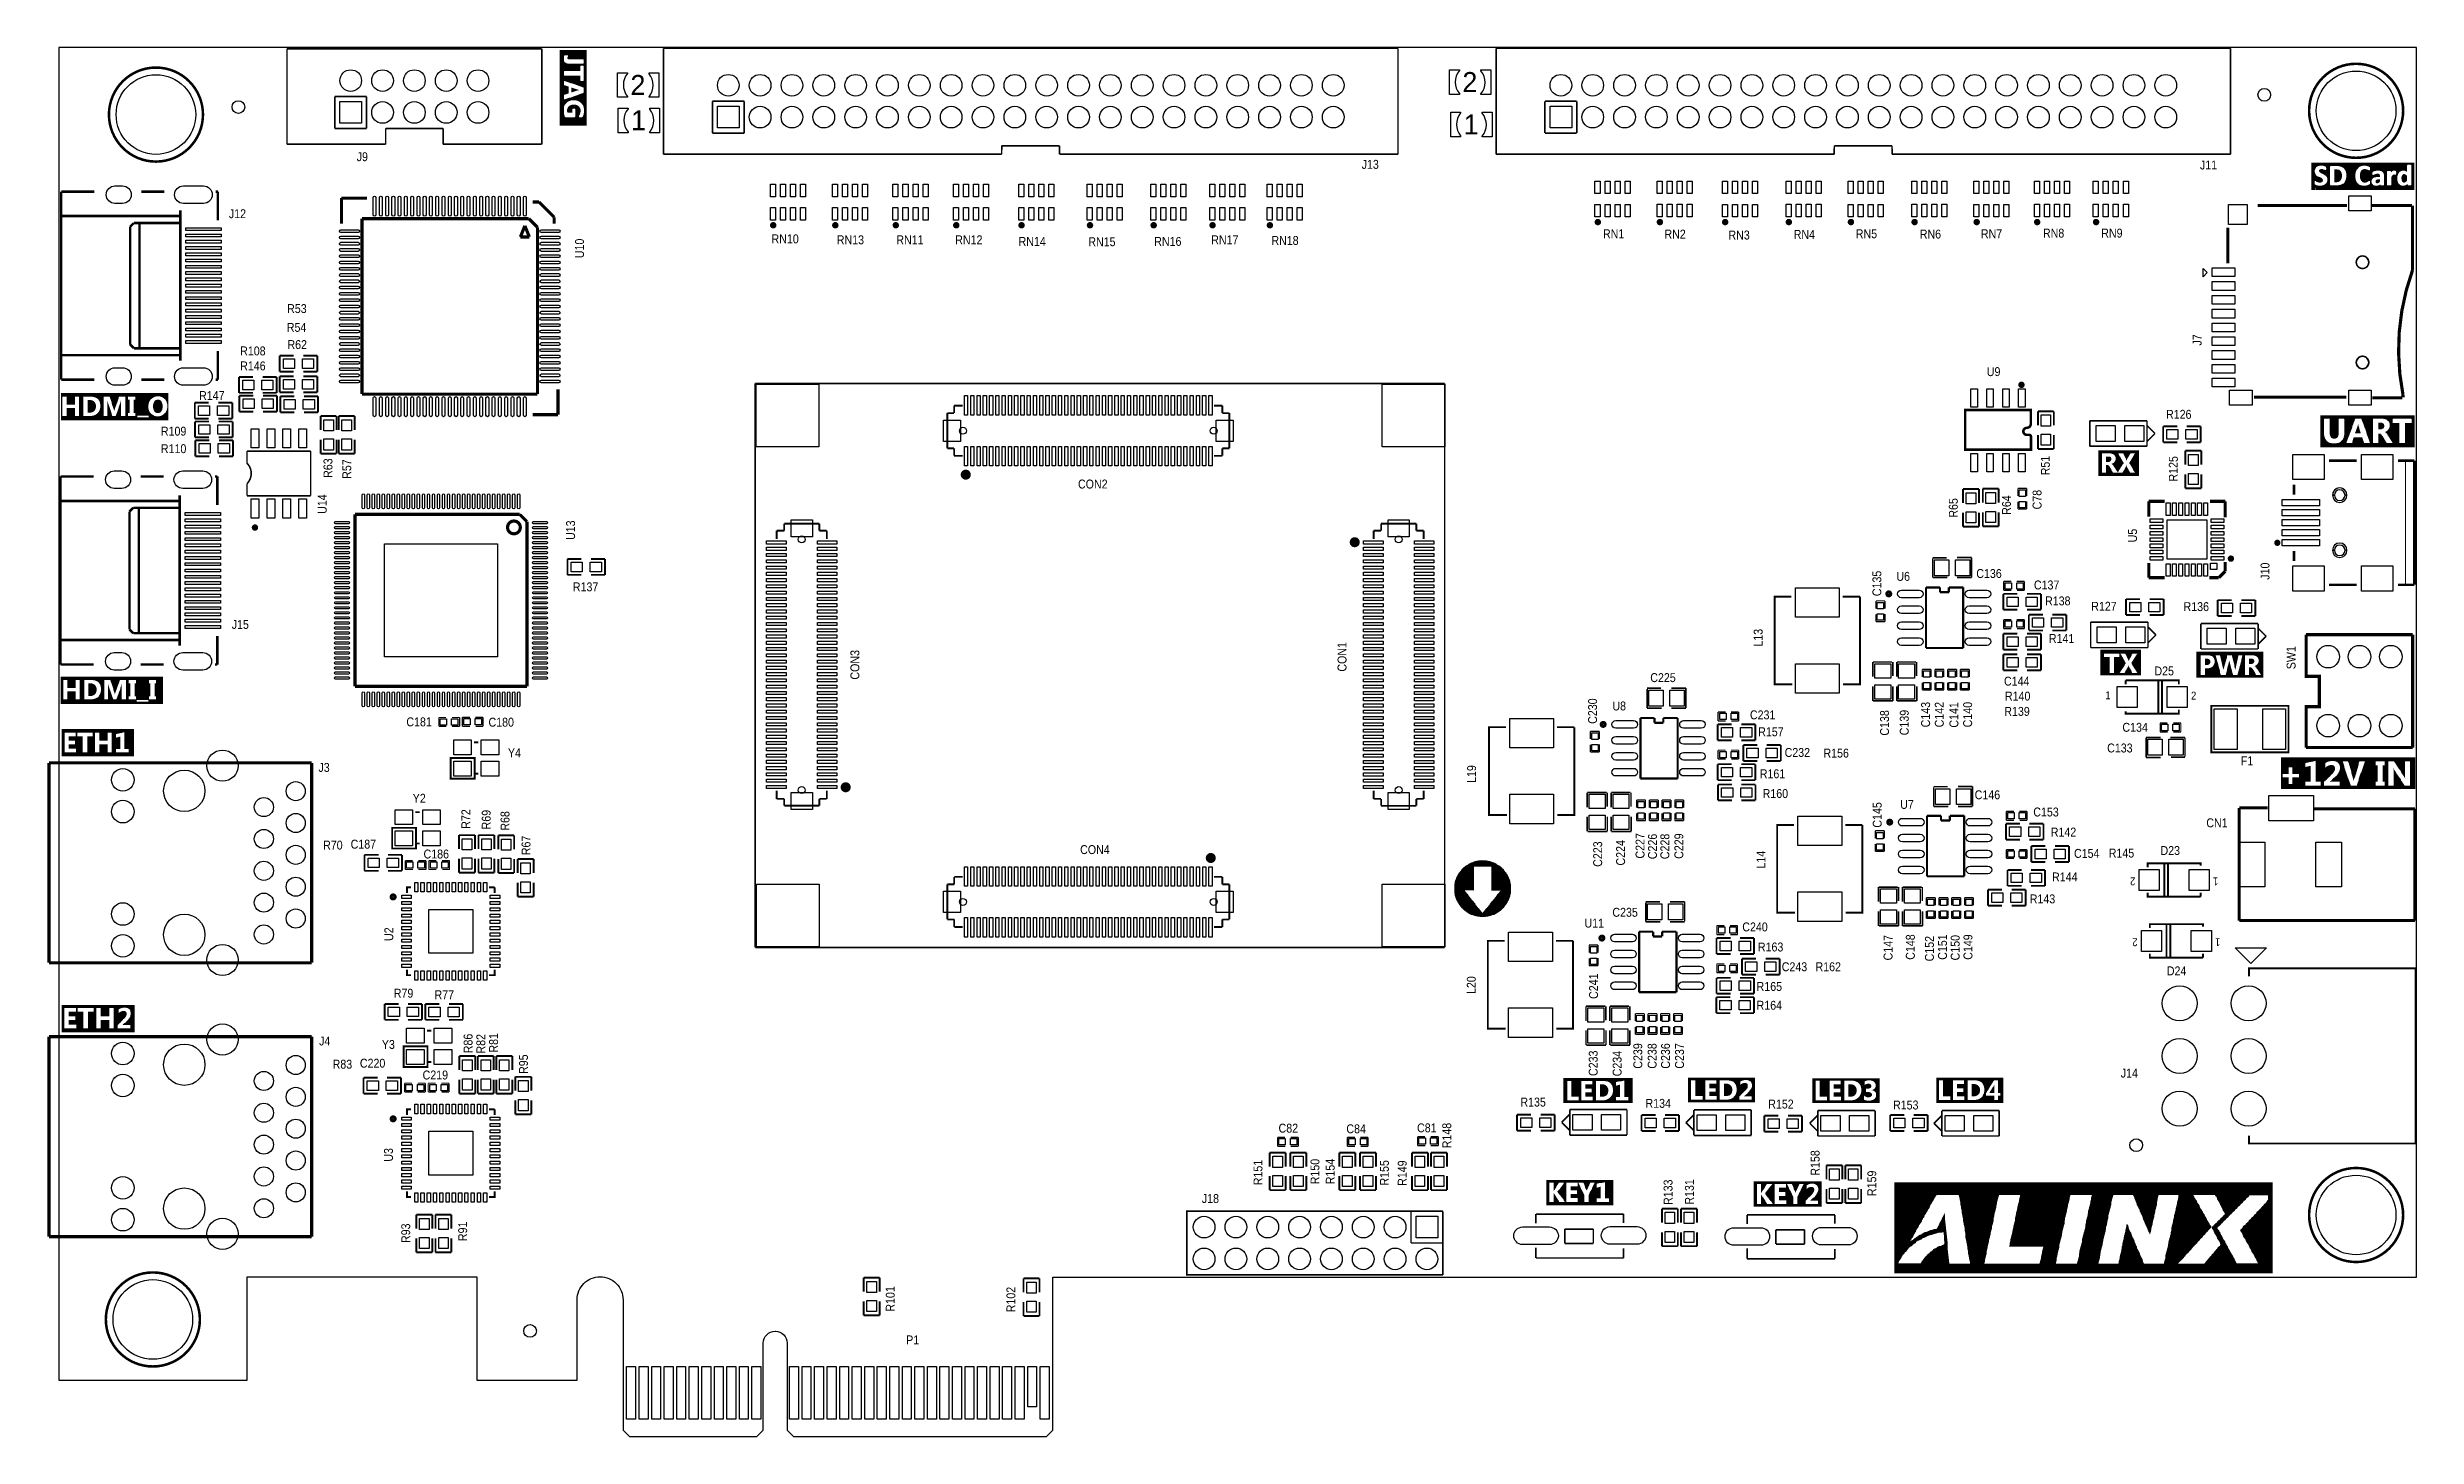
# Model space of a CAD drawing. Extents: x -1 to 188, y -4 to 106.
import ezdxf
from ezdxf.enums import TextEntityAlignment as Align

# ---------------------------------------------------------------- set-up
doc = ezdxf.new("R2010")
doc.units = 0
for name, color, linetype in [('BG_OUTLINE', 3, 'CONTINUOUS'), ('BG_SILKSCREEN_TOP', 2, 'CONTINUOUS'), ('MA_PEN3', 5, 'CONTINUOUS'), ('PG_SILKSCREEN_TOP', 6, 'CONTINUOUS'), ('PIN_TOP', 7, 'CONTINUOUS'), ('RD_SILKSCREEN_TOP', 8, 'CONTINUOUS')]:
    doc.layers.add(name, color=color, linetype=linetype)

msp = doc.modelspace()

# ---------------------------------------------------------------- texts
at = {"layer": 'BG_SILKSCREEN_TOP'}
for s, p in [('2', (45.6009, 102.5268)), ('2', (111.9711, 102.7554)), ('1', (45.6517, 99.7074)), ('1', (112.0727, 99.3772))]:
    msp.add_text(s, height=1.6002, dxfattribs=at).set_placement(p)
at = {"layer": 'PG_SILKSCREEN_TOP', "width": 0.878425}
for s, p in [('1', (163.2715, 54.3222)), ('2', (170.1038, 54.2968))]:
    msp.add_text(s, height=0.635, dxfattribs=at).set_placement(p)
for s, p in [('2', (165.6588, 40.115)), ('1', (172.2628, 40.115)), ('2', (165.8366, 35.2636)), ('1', (172.4406, 35.2636))]:
    msp.add_text(s, height=0.635, rotation=180, dxfattribs=at).set_placement(p)
at = {"layer": 'RD_SILKSCREEN_TOP', "width": 0.892857}
for s, p in [('J9', (23.7617, 97.248)), ('J13', (103.9368, 96.6386)), ('J11', (170.815, 96.5876)), ('J12', (13.5636, 92.7016)), ('RN10', (56.8579, 90.695)), ('RN13', (62.0649, 90.6188)), ('RN11', (66.8147, 90.6186)), ('RN12', (71.5137, 90.6186)), ('RN14', (76.5683, 90.4916)), ('RN15', (82.1309, 90.4662)), ('RN16', (87.3887, 90.4916)), ('RN17', (91.9353, 90.6186)), ('RN18', (96.7359, 90.568)), ('RN1', (123.19, 91.1014)), ('RN2', (128.0922, 91.0758)), ('RN3', (133.1976, 90.9996)), ('RN4', (138.4046, 91.0504)), ('RN5', (143.3576, 91.1012)), ('RN6', (148.463, 91.0758)), ('RN7', (153.3398, 91.1012)), ('RN8', (158.2928, 91.152)), ('RN9', (162.941, 91.152)), ('R53', (18.2118, 85.1324)), ('R54', (18.1864, 83.6338)), ('R108', (14.4653, 81.7542)), ('R146', (14.4653, 80.5604)), ('R62', (18.2372, 82.2622)), ('U9', (153.8097, 80.1032)), ('R147', (11.1887, 78.1982)), ('R109', (8.1407, 75.3534)), ('R126', (168.1099, 76.6994)), ('R110', (8.1407, 73.9564)), ('CON2', (81.3072, 71.137)), ('U6', (146.5961, 63.771)), ('C136', (152.9715, 63.9996)), ('R137', (41.0083, 62.9328)), ('C137', (157.5689, 63.0852)), ('R138', (158.4579, 61.8152)), ('J15', (13.7922, 59.9356)), ('R127', (162.1409, 61.3832)), ('R136', (169.5069, 61.3578)), ('R141', (158.7627, 58.818)), ('D25', (167.1828, 56.2272)), ('C225', (126.9619, 55.6938)), ('C144', (155.1813, 55.4144)), ('R140', (155.2575, 54.2206)), ('U8', (123.9393, 53.4332)), ('C231', (134.9121, 52.722)), ('R139', (155.2067, 53.0014)), ('C181', (27.7241, 52.163)), ('C180', (34.2773, 52.1378)), ('R157', (135.5725, 51.3758)), ('C134', (164.6301, 51.7312)), ('J3', (20.7109, 48.532)), ('Y4', (35.8267, 49.6994)), ('C232', (137.6807, 49.7248)), ('R156', (140.7795, 49.6738)), ('C133', (163.4109, 50.0802)), ('F1', (174.0789, 49.0644)), ('R161', (135.6995, 48.023)), ('Y2', (28.2321, 46.0672)), ('R160', (135.9281, 46.4482)), ('U7', (146.9009, 45.5846)), ('C146', (152.8445, 46.3464)), ('C153', (157.5181, 44.975)), ('R142', (158.9151, 43.3748)), ('CN1', (171.323, 44.1114)), ('R70', (21.082, 42.3334)), ('C187', (23.2791, 42.4096)), ('C186', (29.0957, 41.6222)), ('CON4', (81.4774, 41.975)), ('C154', (160.7693, 41.6728)), ('R145', (163.5379, 41.6982)), ('D23', (167.6654, 41.9016)), ('R144', (159.0167, 39.7934)), ('R143', (157.2387, 38.0408)), ('U11', (121.7168, 36.1104)), ('C235', (123.9393, 36.974)), ('C240', (134.3025, 35.8056)), ('R163', (135.5471, 34.2052)), ('C243', (137.4521, 32.6306)), ('R162', (140.1445, 32.6306)), ('D24', (168.1734, 32.3004)), ('R79', (26.7208, 30.5173)), ('R77', (29.972, 30.3952)), ('R165', (135.4455, 31.0558)), ('R164', (135.4455, 29.557)), ('J4', (20.7617, 26.7086)), ('Y3', (25.7683, 26.433)), ('R83', (21.844, 24.8582)), ('C220', (24.0157, 24.9344)), ('C219', (29.0195, 23.9946)), ('J14', (164.497, 24.147)), ('R135', (116.5987, 21.8354)), ('R134', (126.5809, 21.7338)), ('R152', (136.3726, 21.6781)), ('R153', (146.3294, 21.6019)), ('C82', (97.3074, 19.7528)), ('C84', (102.7176, 19.7018)), ('C81', (108.3564, 19.778)), ('J18', (91.186, 14.1392))]:
    msp.add_text(s, height=0.7112, dxfattribs=at).set_placement(p)
for s, p in [('U10', (41.8932, 89.5096)), ('J7', (170.9506, 82.5373)), ('R63', (21.827, 71.9836)), ('R57', (23.3256, 71.9074)), ('R51', (158.8346, 72.1868)), ('R125', (169.0454, 71.6915)), ('U14', (21.37, 69.1134)), ('R65', (151.4942, 68.8086)), ('R64', (155.736, 69.0372)), ('C78', (158.1744, 69.469)), ('U13', (41.1818, 67.0306)), ('U5', (165.7942, 66.8401)), ('C135', (145.398, 62.5475)), ('J10', (176.3606, 63.8556)), ('CON1', (102.726, 56.5277)), ('L13', (135.9238, 58.5216)), ('CON3', (63.864, 55.8927)), ('SW1', (178.4434, 56.7182)), ('C230', (122.7158, 52.3621)), ('C138', (146.0076, 51.4223)), ('C139', (147.5826, 51.4477)), ('C143', (149.2844, 52.0827)), ('C142', (150.3766, 52.0827)), ('C141', (151.545, 52.0573)), ('C140', (152.6372, 52.0827)), ('L19', (113.0638, 47.6504)), ('R72', (32.8254, 43.9928)), ('R69', (34.4508, 43.942)), ('C145', (145.4234, 44.0817)), ('R68', (35.9496, 43.8404)), ('C227', (126.5006, 41.6179)), ('C226', (127.4912, 41.5671)), ('C228', (128.4818, 41.5671)), ('C229', (129.5994, 41.5925)), ('R67', (37.6258, 41.8846)), ('C223', (123.1222, 40.9575)), ('C224', (124.951, 41.0591)), ('L14', (136.1524, 40.8178)), ('U2', (26.6784, 35.0393)), ('C147', (146.2872, 33.4899)), ('C148', (148.0652, 33.5407)), ('C152', (149.5892, 33.4137)), ('C151', (150.6306, 33.5407)), ('C150', (151.6466, 33.4899)), ('C149', (152.6626, 33.5407)), ('L20', (113.0384, 30.8102)), ('C241', (122.792, 30.4165)), ('R86', (33.0032, 26.0858)), ('R82', (34.019, 26.0604)), ('R81', (35.0352, 26.1366)), ('C239', (126.3228, 24.8539)), ('C238', (127.4658, 24.8539)), ('C236', (128.5326, 24.8539)), ('C237', (129.6502, 24.8539)), ('R95', (37.4228, 24.4348)), ('C233', (122.7668, 24.2697)), ('C234', (124.6718, 24.2443)), ('R148', (111.0828, 18.5039)), ('U3', (26.653, 17.4371)), ('R151', (96.0206, 15.5575)), ('R150', (100.5672, 15.6337)), ('R154', (101.7864, 15.6337)), ('R155', (106.1044, 15.5321)), ('R149', (107.5268, 15.5067)), ('R158', (140.4706, 16.3195)), ('R133', (128.7358, 13.9827)), ('R131', (130.4376, 14.0081)), ('R159', (144.9918, 14.6939)), ('R93', (28.0297, 10.9474)), ('R91', (32.5712, 11.0998)), ('R101', (66.6834, 5.4737)), ('R102', (76.31, 5.4229))]:
    msp.add_text(s, height=0.7112, rotation=90, dxfattribs=at).set_placement(p)
msp.add_text('P1', height=0.7112, dxfattribs=at).set_placement((68.1228, 2.8618), align=Align.CENTER)

# ---------------------------------------------------------------- linework, layer by layer
at = {"layer": 'BG_OUTLINE'}
for points in [[(188.1, 8.2296), (188.1, 106.3198), (165.1, 106.3198), (45.988, 106.3198), (22.576, 106.3198), (0, 106.3198), (0, 0), (15.0114, 0), (15.0114, 8.255), (33.3502, 8.255), (33.3502, 0), (41.3512, 0), (41.3512, 6.4262, -0.414214), (43.18, 8.255, -0.414214), (45.0088, 6.4262), (45.0088, -3.9878), (45.5168, -4.4958), (55.6895, -4.4958), (56.1975, -3.9878), (56.1975, 2.9718, -0.414214), (57.1373, 3.9116), (57.1627, 3.9116, -0.414214), (58.1025, 2.9718), (58.1025, -3.9878), (58.6105, -4.4958), (78.7908, -4.4958), (79.2988, -3.9878), (79.2988, 8.2296), (165.1, 8.2296)], [(184.2836, 89.187, 1), (183.2859, 89.18704, 1)], [(184.2836, 81.187, 1), (183.2859, 81.18707, 1)], [(182.5394, 70.6054, 1), (181.38672, 70.60539, 1)], [(182.5394, 66.2056, 1), (181.38672, 66.20562, 1)]]:
    msp.add_lwpolyline(points, format="xyb", close=True, dxfattribs=at)
at = {"layer": 'BG_SILKSCREEN_TOP'}
for points in [[(45.3596, 104.2965), (45.3596, 104.2444, 0.356591), (45.3596, 102.4181), (45.3596, 102.3407), (44.5722, 102.3407), (44.5722, 104.2965)], [(47.0868, 102.3407), (47.0868, 102.3927, 0.356583), (47.0868, 104.219), (47.0868, 104.2965), (47.8742, 104.2965), (47.8742, 102.3407)], [(111.7298, 104.5251), (111.7298, 104.473, 0.356591), (111.7298, 102.6467), (111.7298, 102.5693), (110.9424, 102.5693), (110.9424, 104.5251)], [(113.457, 102.5693), (113.457, 102.6213, 0.356583), (113.457, 104.4476), (113.457, 104.5251), (114.2444, 104.5251), (114.2444, 102.5693)], [(45.4104, 101.4771), (45.4104, 101.425, 0.356591), (45.4104, 99.5987), (45.4104, 99.5213), (44.623, 99.5213), (44.623, 101.4771)], [(47.1376, 99.5213), (47.1376, 99.5733, 0.356583), (47.1376, 101.3996), (47.1376, 101.4771), (47.925, 101.4771), (47.925, 99.5213)], [(111.8314, 101.1469), (111.8314, 101.0948, 0.356591), (111.8314, 99.2685), (111.8314, 99.1911), (111.044, 99.1911), (111.044, 101.1469)], [(113.5586, 99.1911), (113.5586, 99.2431, 0.356583), (113.5586, 101.0694), (113.5586, 101.1469), (114.346, 101.1469), (114.346, 99.1911)]]:
    msp.add_lwpolyline(points, format="xyb", close=True, dxfattribs=at)
at = {"layer": 'BG_SILKSCREEN_TOP', "const_width": 0.127}
for points in [[(110.5591, 79.5223), (55.5589, 79.5223)], [(55.5589, 79.5223), (55.5589, 34.5222)], [(110.5591, 34.5222), (110.5591, 79.5223)], [(55.5589, 34.5222), (110.5591, 34.5222)]]:
    msp.add_lwpolyline(points, dxfattribs=at)
at = {"layer": 'MA_PEN3', "const_width": 0.0254}
for points in [[(39.9705, 106.1118), (39.9705, 100.092)], [(39.9959, 106.1118), (39.9959, 100.092)], [(40.0213, 106.1118), (40.0213, 100.092)], [(40.0467, 106.1118), (40.0467, 100.092)], [(40.0721, 106.1118), (40.0721, 100.092)], [(40.0975, 106.1118), (40.0975, 100.092)], [(40.1229, 106.1118), (40.1229, 100.092)], [(40.1483, 106.1118), (40.1483, 100.092)], [(40.1737, 106.1118), (40.1737, 100.092)], [(40.1991, 106.1118), (40.1991, 100.092)], [(40.2245, 106.1118), (40.2245, 100.092)], [(40.2499, 106.1118), (40.2499, 100.092)], [(40.2753, 106.1118), (40.2753, 100.092)], [(40.3007, 106.1118), (40.3007, 105.553)], [(40.3261, 106.1118), (40.3261, 105.6292)], [(40.3515, 106.1118), (40.3515, 105.68)], [(40.3769, 106.1118), (40.3769, 105.68)], [(40.4023, 106.1118), (40.4023, 105.68)], [(40.4277, 106.1118), (40.4277, 105.68)], [(40.4531, 106.1118), (40.4531, 105.68)], [(40.4785, 106.1118), (40.4785, 105.68)], [(40.5039, 106.1118), (40.5039, 105.68)], [(40.5293, 106.1118), (40.5293, 105.68)], [(40.5547, 106.1118), (40.5547, 105.68)], [(40.5801, 106.1118), (40.5801, 105.68)], [(40.6055, 106.1118), (40.6055, 105.68)], [(40.6309, 106.1118), (40.6309, 105.4006)], [(40.6563, 106.1118), (40.6563, 105.3752)], [(40.6817, 106.1118), (40.6817, 105.3752)], [(40.7071, 106.1118), (40.7071, 105.3752)], [(40.7325, 106.1118), (40.7325, 105.3752)], [(40.7579, 106.1118), (40.7579, 105.3752)], [(40.7833, 106.1118), (40.7833, 105.3752)], [(40.8087, 106.1118), (40.8087, 105.3752)], [(40.8341, 106.1118), (40.8341, 105.3752)], [(40.8595, 106.1118), (40.8595, 105.3752)], [(40.8849, 106.1118), (40.8849, 105.3752)], [(40.9103, 106.1118), (40.9103, 105.3752)], [(40.9357, 106.1118), (40.9357, 105.3752)], [(40.9611, 106.1118), (40.9611, 105.3752)], [(40.9865, 106.1118), (40.9865, 105.3752)], [(41.0119, 106.1118), (41.0119, 105.3752)], [(41.0373, 106.1118), (41.0373, 105.3752)], [(41.0627, 106.1118), (41.0627, 105.3752)], [(41.0881, 106.1118), (41.0881, 105.3752)], [(41.1135, 106.1118), (41.1135, 105.3752)], [(41.1389, 106.1118), (41.1389, 105.3752)], [(41.1643, 106.1118), (41.1643, 105.3752)], [(41.1897, 106.1118), (41.1897, 105.3752)], [(41.2151, 106.1118), (41.2151, 105.3752)], [(41.2405, 106.1118), (41.2405, 105.3752)], [(41.2659, 106.1118), (41.2659, 105.3752)], [(41.2913, 106.1118), (41.2913, 105.3752)], [(41.3167, 106.1118), (41.3167, 105.3752)], [(41.3421, 106.1118), (41.3421, 105.3752)], [(41.3675, 106.1118), (41.3675, 105.3752)], [(41.3929, 106.1118), (41.3929, 105.3752)], [(41.4183, 106.1118), (41.4183, 105.3752)], [(41.4437, 106.1118), (41.4437, 105.3752)], [(41.4691, 106.1118), (41.4691, 105.3752)], [(41.4945, 106.1118), (41.4945, 105.3752)], [(41.5199, 106.1118), (41.5199, 105.3752)], [(41.5453, 106.1118), (41.5453, 105.3752)], [(41.5707, 106.1118), (41.5707, 105.3752)], [(41.5961, 106.1118), (41.5961, 105.3752)], [(41.6215, 106.1118), (41.6215, 105.3752)], [(41.6469, 106.1118), (41.6469, 105.3752)], [(41.6723, 106.1118), (41.6723, 105.3752)], [(41.6977, 106.1118), (41.6977, 105.3752)], [(41.7231, 106.1118), (41.7231, 105.3752)], [(41.7485, 106.1118), (41.7485, 105.3752)], [(41.7739, 106.1118), (41.7739, 105.3752)], [(41.7993, 106.1118), (41.7993, 105.3752)], [(41.8247, 106.1118), (41.8247, 105.3752)], [(41.8501, 106.1118), (41.8501, 105.3498)], [(41.8755, 106.1118), (41.8755, 101.4636)], [(41.9009, 106.1118), (41.9009, 100.092)], [(41.9263, 106.1118), (41.9263, 100.092)], [(41.9517, 106.1118), (41.9517, 100.092)], [(41.9771, 106.1118), (41.9771, 100.092)], [(42.0025, 106.1118), (42.0025, 100.092)], [(42.0279, 106.1118), (42.0279, 100.092)], [(42.0533, 106.1118), (42.0533, 100.092)], [(42.0787, 106.1118), (42.0787, 100.092)], [(42.1041, 106.1118), (42.1041, 100.092)], [(40.3007, 105.299), (40.3007, 101.489)], [(40.3261, 105.2228), (40.3261, 104.41)], [(40.3261, 104.1052), (40.3261, 103.6226)], [(40.3515, 105.172), (40.3515, 104.4354)], [(40.3515, 104.0798), (40.3515, 103.648)], [(40.3769, 105.1212), (40.3769, 104.4354)], [(40.3769, 104.0798), (40.3769, 103.648)], [(40.4023, 105.1212), (40.4023, 104.4354)], [(40.4023, 104.0798), (40.4023, 103.6226)], [(40.4277, 105.0958), (40.4277, 104.4354)], [(40.4277, 104.0798), (40.4277, 103.6226)], [(40.4531, 105.0704), (40.4531, 104.4354)], [(40.4531, 104.0798), (40.4531, 103.6226)], [(40.4785, 105.0704), (40.4785, 104.4354)], [(40.4785, 104.0798), (40.4785, 103.5972)], [(40.5039, 105.045), (40.5039, 104.4354)], [(40.5039, 104.0798), (40.5039, 103.5972)], [(40.5293, 105.045), (40.5293, 104.4354)], [(40.5293, 104.0798), (40.5293, 103.5972)], [(40.5547, 105.045), (40.5547, 104.4354)], [(40.5547, 104.0798), (40.5547, 103.5718)], [(40.5801, 105.5276), (40.5801, 105.426)], [(40.5801, 105.0196), (40.5801, 104.4354)], [(40.5801, 104.0798), (40.5801, 103.5718)], [(40.6055, 105.5784), (40.6055, 105.4006)], [(40.6055, 105.0196), (40.6055, 104.4354)], [(40.6055, 104.0798), (40.6055, 103.5718)], [(40.6309, 105.0196), (40.6309, 104.4354)], [(40.6309, 104.0798), (40.6309, 103.5464)], [(40.6563, 105.0196), (40.6563, 104.4354)], [(40.6563, 104.0798), (40.6563, 103.5464)], [(40.6817, 105.0196), (40.6817, 104.4354)], [(40.6817, 104.0798), (40.6817, 103.5464)], [(40.7071, 105.0196), (40.7071, 104.4354)], [(40.7071, 104.0798), (40.7071, 103.521)], [(40.7325, 105.0196), (40.7325, 104.4354)], [(40.7325, 104.0798), (40.7325, 103.521)], [(40.7579, 105.0196), (40.7579, 104.4354)], [(40.7579, 104.0798), (40.7579, 103.4956)], [(40.7833, 105.0196), (40.7833, 104.4354)], [(40.7833, 104.0798), (40.7833, 103.4956)], [(40.8087, 105.0196), (40.8087, 104.4354)], [(40.8087, 104.0798), (40.8087, 103.4956)], [(40.8341, 105.0196), (40.8341, 104.4354)], [(40.8341, 104.0798), (40.8341, 103.4702)], [(40.8595, 105.0196), (40.8595, 104.4354)], [(40.8595, 104.0798), (40.8595, 103.4702)], [(40.8849, 105.0196), (40.8849, 104.4354)], [(40.8849, 104.0798), (40.8849, 103.4702)], [(40.9103, 105.0196), (40.9103, 104.4354)], [(40.9103, 104.0798), (40.9103, 103.4448)], [(40.9357, 105.0196), (40.9357, 104.4354)], [(40.9357, 104.0798), (40.9357, 103.4448)], [(40.9611, 105.0196), (40.9611, 104.4354)], [(40.9611, 104.0798), (40.9611, 103.4448)], [(40.9865, 105.0196), (40.9865, 104.4354)], [(40.9865, 104.0798), (40.9865, 103.4194)], [(41.0119, 105.0196), (41.0119, 104.4354)], [(41.0119, 104.0798), (41.0119, 103.4194)], [(41.0373, 105.0196), (41.0373, 104.4354)], [(41.0373, 104.0798), (41.0373, 103.4194)], [(41.0627, 105.0196), (41.0627, 104.4354)], [(41.0627, 104.0798), (41.0627, 103.394)], [(41.0881, 105.0196), (41.0881, 104.4354)], [(41.0881, 104.0798), (41.0881, 103.394)], [(41.1135, 105.0196), (41.1135, 104.4354)], [(41.1135, 104.0798), (41.1135, 103.394)], [(41.1389, 105.0196), (41.1389, 104.4354)], [(41.1389, 104.0798), (41.1389, 103.3686)], [(41.1643, 105.0196), (41.1643, 104.4354)], [(41.1643, 104.0798), (41.1643, 103.3686)], [(41.1897, 105.0196), (41.1897, 104.4354)], [(41.1897, 104.0798), (41.1897, 103.3686)], [(41.2151, 105.0196), (41.2151, 104.4354)], [(41.2151, 104.0798), (41.2151, 103.3432)], [(41.2405, 105.0196), (41.2405, 104.4354)], [(41.2405, 104.0798), (41.2405, 103.3432)], [(41.2659, 105.0196), (41.2659, 104.4354)], [(41.2659, 104.0798), (41.2659, 103.3178)], [(41.2913, 105.0196), (41.2913, 104.4354)], [(41.2913, 104.0798), (41.2913, 103.3178)], [(41.3167, 105.0196), (41.3167, 104.4354)], [(41.3167, 104.0798), (41.3167, 103.3178)], [(41.3421, 105.0196), (41.3421, 104.4354)], [(41.3421, 104.0798), (41.3421, 103.2924)], [(41.3675, 105.0196), (41.3675, 104.4354)], [(41.3675, 104.0798), (41.3675, 103.2924)], [(41.3929, 105.0196), (41.3929, 104.4354)], [(41.3929, 104.0798), (41.3929, 103.2924)], [(41.4183, 105.0196), (41.4183, 104.4354)], [(41.4183, 104.0798), (41.4183, 103.267)], [(41.4437, 105.0196), (41.4437, 104.4354)], [(41.4437, 104.0798), (41.4437, 103.267)], [(41.4691, 105.0196), (41.4691, 104.4354)], [(41.4691, 104.0798), (41.4691, 103.267)], [(41.4945, 105.0196), (41.4945, 104.4354)], [(41.4945, 104.0798), (41.4945, 103.2416)], [(41.5199, 105.0196), (41.5199, 104.4354)], [(41.5199, 104.0798), (41.5199, 103.2416)], [(41.5453, 105.0196), (41.5453, 104.4354)], [(41.5453, 104.0798), (41.5453, 103.2416)], [(41.5707, 105.0196), (41.5707, 104.4354)], [(41.5707, 104.0798), (41.5707, 103.2162)], [(41.5961, 105.0196), (41.5961, 104.4354)], [(41.5961, 104.0798), (41.5961, 103.2162)], [(41.6215, 105.0196), (41.6215, 104.8418)], [(41.6469, 105.0196), (41.6469, 104.8672)], [(41.6723, 105.0196), (41.6723, 104.8672)], [(41.6977, 105.0196), (41.6977, 104.8672)], [(41.7231, 105.0196), (41.7231, 104.8672)], [(41.7485, 105.0196), (41.7485, 104.8672)], [(41.7739, 105.0196), (41.7739, 104.8672)], [(41.7993, 105.0196), (41.7993, 104.8672)], [(41.8247, 105.0196), (41.8247, 104.8672)], [(41.8501, 105.045), (41.8501, 104.8418)], [(40.3261, 103.3178), (40.3261, 102.5304)], [(40.3261, 102.2002), (40.3261, 101.616)], [(40.3515, 103.2924), (40.3515, 102.5558)], [(40.3515, 102.1748), (40.3515, 101.6922)], [(40.3769, 103.2924), (40.3769, 102.5558)], [(40.3769, 102.1748), (40.3769, 101.743)], [(40.4023, 103.2924), (40.4023, 102.5558)], [(40.4023, 102.1748), (40.4023, 101.7684)], [(40.4277, 103.267), (40.4277, 102.5812)], [(40.4277, 102.2002), (40.4277, 101.8192)], [(40.4531, 103.267), (40.4531, 102.5812)], [(40.4531, 102.2002), (40.4531, 101.8446)], [(40.4785, 103.267), (40.4785, 102.5812)], [(40.4785, 102.2002), (40.4785, 101.87)], [(40.5039, 103.2416), (40.5039, 102.6066)], [(40.5039, 102.2256), (40.5039, 101.8954)], [(40.5293, 103.2416), (40.5293, 102.6066)], [(40.5293, 102.2256), (40.5293, 101.9208)], [(40.5547, 103.2416), (40.5547, 102.6066)], [(40.5547, 102.251), (40.5547, 101.9462)], [(40.5801, 103.2162), (40.5801, 102.632)], [(40.5801, 102.251), (40.5801, 101.9716)], [(40.6055, 103.2162), (40.6055, 102.632)], [(40.6055, 102.251), (40.6055, 101.997)], [(40.6309, 103.2162), (40.6309, 102.632)], [(40.6309, 102.2764), (40.6309, 101.997)], [(40.6563, 103.1908), (40.6563, 102.6574)], [(40.6563, 102.2764), (40.6563, 102.0224)], [(40.6817, 102.2764), (40.6817, 102.0224)], [(40.7071, 102.3018), (40.7071, 102.0478)], [(40.7325, 102.3018), (40.7325, 102.0478)], [(40.7579, 102.3018), (40.7579, 102.0478)], [(40.7833, 102.3272), (40.7833, 102.0732)], [(40.8087, 102.3272), (40.8087, 102.0732)], [(40.8341, 102.3272), (40.8341, 102.0732)], [(40.8595, 102.3526), (40.8595, 102.0986)], [(40.8849, 102.3526), (40.8849, 102.0986)], [(40.9103, 103.1146), (40.9103, 102.7336)], [(40.9103, 102.3526), (40.9103, 102.0986)], [(40.9357, 103.1146), (40.9357, 102.7336)], [(40.9357, 102.378), (40.9357, 102.0986)], [(40.9611, 103.1146), (40.9611, 102.7336)], [(40.9611, 102.378), (40.9611, 102.0986)], [(40.9865, 103.0892), (40.9865, 102.759)], [(40.9865, 102.378), (40.9865, 102.0986)], [(41.0119, 103.0892), (41.0119, 102.759)], [(41.0119, 102.4034), (41.0119, 102.0986)], [(41.0373, 103.0892), (41.0373, 102.759)], [(41.0373, 102.4034), (41.0373, 102.0986)], [(41.0627, 103.0638), (41.0627, 102.7844)], [(41.0627, 102.4288), (41.0627, 102.0986)], [(41.0881, 103.0638), (41.0881, 102.7844)], [(41.0881, 102.4288), (41.0881, 102.0986)], [(41.1135, 103.0638), (41.1135, 102.7844)], [(41.1135, 102.4288), (41.1135, 102.0986)], [(41.1389, 103.0384), (41.1389, 102.8098)], [(41.1389, 102.4542), (41.1389, 102.0986)], [(41.1643, 103.0384), (41.1643, 102.8098)], [(41.1643, 102.4542), (41.1643, 102.0986)], [(41.1897, 103.0384), (41.1897, 102.8098)], [(41.1897, 102.4542), (41.1897, 102.0986)], [(41.2151, 103.013), (41.2151, 102.8352)], [(41.2151, 102.4796), (41.2151, 102.0986)], [(41.2405, 103.013), (41.2405, 102.8352)], [(41.2405, 102.4796), (41.2405, 102.0986)], [(41.2659, 103.013), (41.2659, 102.8352)], [(41.2659, 102.4796), (41.2659, 102.0986)], [(41.2913, 102.9876), (41.2913, 102.8606)], [(41.2913, 102.505), (41.2913, 102.0732)], [(41.3167, 102.9876), (41.3167, 102.8606)], [(41.3167, 102.505), (41.3167, 102.0732)], [(41.3421, 102.9876), (41.3421, 102.8606)], [(41.3421, 102.505), (41.3421, 102.0732)], [(41.3675, 102.9876), (41.3675, 102.886)], [(41.3675, 102.5304), (41.3675, 102.0732)], [(41.3929, 102.9622), (41.3929, 102.886)], [(41.3929, 102.5304), (41.3929, 102.0478)], [(41.4183, 102.9622), (41.4183, 102.886)], [(41.4183, 102.5304), (41.4183, 102.0478)], [(41.4437, 102.9622), (41.4437, 102.9114)], [(41.4437, 102.5558), (41.4437, 102.0478)], [(41.4691, 102.9368), (41.4691, 102.9114)], [(41.4691, 102.5558), (41.4691, 102.0224)], [(41.4945, 102.9368), (41.4945, 102.9114)], [(41.4945, 102.5812), (41.4945, 102.0224)], [(41.5199, 102.5812), (41.5199, 101.997)], [(41.5453, 102.5812), (41.5453, 101.997)], [(41.5707, 102.6066), (41.5707, 101.9716)], [(41.5961, 102.6066), (41.5961, 101.9462)], [(41.6215, 103.6734), (41.6215, 103.2162)], [(41.6215, 102.6066), (41.6215, 101.9208)], [(41.6469, 103.648), (41.6469, 103.1908)], [(41.6469, 102.632), (41.6469, 101.9208)], [(41.6723, 103.648), (41.6723, 103.1908)], [(41.6723, 102.632), (41.6723, 101.8954)], [(41.6977, 103.648), (41.6977, 103.1908)], [(41.6977, 102.632), (41.6977, 101.87)], [(41.7231, 103.648), (41.7231, 103.1654)], [(41.7231, 102.6574), (41.7231, 101.8192)], [(41.7485, 103.648), (41.7485, 103.1654)], [(41.7485, 102.6574), (41.7485, 101.7938)], [(41.7739, 103.648), (41.7739, 103.14)], [(41.7739, 102.6574), (41.7739, 101.7684)], [(41.7993, 103.648), (41.7993, 103.14)], [(41.7993, 102.6828), (41.7993, 101.7176)], [(41.8247, 103.648), (41.8247, 103.14)], [(41.8247, 102.6828), (41.8247, 101.6668)], [(41.8501, 103.6734), (41.8501, 103.1146)], [(41.8501, 102.7082), (41.8501, 101.5906)], [(40.3007, 101.108), (40.3007, 100.092)], [(40.3261, 100.981), (40.3261, 100.092)], [(40.3515, 100.8794), (40.3515, 100.092)], [(40.3769, 100.8032), (40.3769, 100.092)], [(40.4023, 100.7778), (40.4023, 100.092)], [(40.4277, 100.7778), (40.4277, 100.092)], [(40.4531, 100.7524), (40.4531, 100.092)], [(40.4785, 100.7524), (40.4785, 100.092)], [(40.5039, 100.7524), (40.5039, 100.092)], [(40.5293, 100.7524), (40.5293, 100.092)], [(40.5547, 101.3874), (40.5547, 101.2096)], [(40.5547, 100.7524), (40.5547, 100.092)], [(40.5801, 101.4636), (40.5801, 101.1334)], [(40.5801, 100.7524), (40.5801, 100.092)], [(40.6055, 101.5144), (40.6055, 101.108)], [(40.6055, 100.7524), (40.6055, 100.092)], [(40.6309, 101.5652), (40.6309, 101.108)], [(40.6309, 100.7524), (40.6309, 100.092)], [(40.6563, 101.5906), (40.6563, 101.108)], [(40.6563, 100.7524), (40.6563, 100.092)], [(40.6817, 101.616), (40.6817, 101.108)], [(40.6817, 100.7524), (40.6817, 100.092)], [(40.7071, 101.6414), (40.7071, 101.108)], [(40.7071, 100.7524), (40.7071, 100.092)], [(40.7325, 101.6668), (40.7325, 101.108)], [(40.7325, 100.7524), (40.7325, 100.092)], [(40.7579, 101.6668), (40.7579, 101.108)], [(40.7579, 100.7524), (40.7579, 100.092)], [(40.7833, 101.6922), (40.7833, 101.108)], [(40.7833, 100.7524), (40.7833, 100.092)], [(40.8087, 101.6922), (40.8087, 101.108)], [(40.8087, 100.7524), (40.8087, 100.092)], [(40.8341, 101.7176), (40.8341, 101.108)], [(40.8341, 100.7524), (40.8341, 100.092)], [(40.8595, 101.7176), (40.8595, 101.108)], [(40.8595, 100.7524), (40.8595, 100.092)], [(40.8849, 101.7176), (40.8849, 101.108)], [(40.8849, 100.7524), (40.8849, 100.092)], [(40.9103, 101.7176), (40.9103, 101.108)], [(40.9103, 100.7524), (40.9103, 100.092)], [(40.9357, 101.743), (40.9357, 101.108)], [(40.9357, 100.7524), (40.9357, 100.092)], [(40.9611, 101.743), (40.9611, 101.108)], [(40.9611, 100.7524), (40.9611, 100.092)], [(40.9865, 101.743), (40.9865, 101.4128)], [(40.9865, 100.7524), (40.9865, 100.092)], [(41.0119, 101.743), (41.0119, 101.4382)], [(41.0119, 100.7524), (41.0119, 100.092)], [(41.0373, 101.743), (41.0373, 101.4382)], [(41.0373, 100.7524), (41.0373, 100.092)], [(41.0627, 101.743), (41.0627, 101.4382)], [(41.0627, 100.7524), (41.0627, 100.092)], [(41.0881, 101.743), (41.0881, 101.4382)], [(41.0881, 100.7524), (41.0881, 100.092)], [(41.1135, 101.743), (41.1135, 101.4382)], [(41.1135, 100.7524), (41.1135, 100.092)], [(41.1389, 101.743), (41.1389, 101.4382)], [(41.1389, 100.7524), (41.1389, 100.092)], [(41.1643, 101.743), (41.1643, 101.4382)], [(41.1643, 100.7778), (41.1643, 100.092)], [(41.1897, 101.743), (41.1897, 101.4128)], [(41.1897, 100.8032), (41.1897, 100.092)], [(41.2151, 101.743), (41.2151, 100.092)], [(41.2405, 101.743), (41.2405, 100.092)], [(41.2659, 101.7176), (41.2659, 100.092)], [(41.2913, 101.7176), (41.2913, 100.092)], [(41.3167, 101.7176), (41.3167, 100.092)], [(41.3421, 101.6922), (41.3421, 100.092)], [(41.3675, 101.6922), (41.3675, 100.092)], [(41.3929, 101.6668), (41.3929, 100.092)], [(41.4183, 101.6668), (41.4183, 100.092)], [(41.4437, 101.6414), (41.4437, 100.092)], [(41.4691, 101.616), (41.4691, 100.092)], [(41.4945, 101.616), (41.4945, 100.092)], [(41.5199, 101.5906), (41.5199, 100.8794)], [(41.5199, 100.7778), (41.5199, 100.092)], [(41.5453, 101.5398), (41.5453, 100.9302)], [(41.5453, 100.7524), (41.5453, 100.092)], [(41.5707, 101.5144), (41.5707, 100.981)], [(41.5707, 100.7524), (41.5707, 100.092)], [(41.5961, 101.4636), (41.5961, 101.0572)], [(41.5961, 100.7524), (41.5961, 100.092)], [(41.6215, 101.3874), (41.6215, 101.1588)], [(41.6215, 100.7524), (41.6215, 100.092)], [(41.6469, 100.7524), (41.6469, 100.092)], [(41.6723, 100.7524), (41.6723, 100.092)], [(41.6977, 100.7524), (41.6977, 100.092)], [(41.7231, 100.7524), (41.7231, 100.092)], [(41.7485, 100.7778), (41.7485, 100.092)], [(41.7739, 100.7778), (41.7739, 100.092)], [(41.7993, 100.8286), (41.7993, 100.092)], [(41.8247, 100.8794), (41.8247, 100.092)], [(41.8501, 100.9556), (41.8501, 100.092)], [(41.8755, 101.0826), (41.8755, 100.092)], [(179.705, 97.1042), (187.9092, 97.1042)], [(179.705, 97.0788), (187.9092, 97.0788)], [(179.705, 97.0534), (187.9092, 97.0534)], [(179.705, 97.028), (187.9092, 97.028)], [(179.705, 97.0026), (187.9092, 97.0026)], [(179.705, 96.9772), (187.9092, 96.9772)], [(179.705, 96.9518), (187.3758, 96.9518)], [(179.705, 96.9264), (187.3504, 96.9264)], [(179.705, 96.901), (187.325, 96.901)], [(179.705, 96.8756), (180.34, 96.8756)], [(179.705, 96.8502), (180.2384, 96.8502)], [(179.705, 96.8248), (180.1876, 96.8248)], [(179.705, 96.7994), (180.1368, 96.7994)], [(179.705, 96.774), (180.1114, 96.774)], [(179.705, 96.7486), (180.086, 96.7486)], [(179.705, 96.7232), (180.0606, 96.7232)], [(179.705, 96.6978), (180.0352, 96.6978)], [(179.705, 96.6724), (180.0352, 96.6724)], [(179.705, 96.647), (180.0098, 96.647)], [(179.705, 96.6216), (180.0098, 96.6216)], [(179.705, 96.5962), (179.9844, 96.5962)], [(179.705, 96.5708), (179.9844, 96.5708)], [(179.705, 96.5454), (179.9844, 96.5454)], [(179.705, 96.52), (179.959, 96.52)], [(179.705, 96.4946), (179.959, 96.4946)], [(179.705, 96.4692), (179.959, 96.4692)], [(179.705, 96.4438), (179.959, 96.4438)], [(179.705, 96.4184), (179.959, 96.4184)], [(179.705, 96.393), (179.959, 96.393)], [(180.3146, 96.52), (181.1782, 96.52)], [(180.3146, 96.4946), (181.1782, 96.4946)], [(180.3146, 96.4692), (181.1782, 96.4692)], [(180.3146, 96.4438), (181.1782, 96.4438)], [(180.34, 96.5708), (180.721, 96.5708)], [(180.34, 96.5454), (180.7718, 96.5454)], [(180.34, 96.4184), (181.1782, 96.4184)], [(180.34, 96.393), (181.1782, 96.393)], [(180.3908, 96.5962), (180.6702, 96.5962)], [(180.4416, 96.6216), (180.594, 96.6216)], [(180.6448, 96.8756), (183.769, 96.8756)], [(180.7464, 96.8502), (181.229, 96.8502)], [(180.8226, 96.8248), (181.2036, 96.8248)], [(180.848, 96.7994), (181.1782, 96.7994)], [(180.8734, 96.774), (181.1782, 96.774)], [(180.8734, 96.7486), (181.1782, 96.7486)], [(180.8734, 96.7232), (181.1782, 96.7232)], [(180.8734, 96.5962), (181.1782, 96.5962)], [(180.8734, 96.5708), (181.1782, 96.5708)], [(180.8734, 96.5454), (181.1782, 96.5454)], [(180.8988, 96.6978), (181.1782, 96.6978)], [(180.8988, 96.6724), (181.1782, 96.6724)], [(180.8988, 96.647), (181.1782, 96.647)], [(180.8988, 96.6216), (181.1782, 96.6216)], [(181.5338, 96.5962), (181.7878, 96.5962)], [(181.5338, 96.5708), (181.8894, 96.5708)], [(181.5338, 96.5454), (181.9402, 96.5454)], [(181.5338, 96.52), (181.9656, 96.52)], [(181.5338, 96.4946), (181.991, 96.4946)], [(181.5338, 96.4692), (182.0164, 96.4692)], [(181.5338, 96.4438), (182.0418, 96.4438)], [(181.5338, 96.4184), (182.0672, 96.4184)], [(181.5338, 96.393), (182.0672, 96.393)], [(181.8894, 96.8502), (183.6674, 96.8502)], [(182.0164, 96.8248), (183.6166, 96.8248)], [(182.0926, 96.7994), (183.5658, 96.7994)], [(182.1434, 96.774), (183.515, 96.774)], [(182.1942, 96.7486), (183.4896, 96.7486)], [(182.245, 96.7232), (183.4642, 96.7232)], [(182.2704, 96.6978), (183.4388, 96.6978)], [(182.2958, 96.6724), (183.4134, 96.6724)], [(182.3212, 96.647), (183.388, 96.647)], [(182.3466, 96.6216), (183.3626, 96.6216)], [(182.372, 96.5962), (183.3372, 96.5962)], [(182.372, 96.5708), (183.3372, 96.5708)], [(182.3974, 96.5454), (183.3118, 96.5454)], [(182.4228, 96.52), (183.3118, 96.52)], [(182.4228, 96.4946), (183.2864, 96.4946)], [(182.4482, 96.4692), (183.2864, 96.4692)], [(182.4482, 96.4438), (183.261, 96.4438)], [(182.4482, 96.4184), (183.261, 96.4184)], [(182.4736, 96.393), (183.261, 96.393)], [(183.642, 96.4184), (184.6834, 96.4184)], [(183.642, 96.393), (184.6326, 96.393)], [(183.6674, 96.4692), (184.8612, 96.4692)], [(183.6674, 96.4438), (184.7342, 96.4438)], [(183.6928, 96.4946), (187.325, 96.4946)], [(183.7182, 96.52), (184.277, 96.52)], [(183.7436, 96.5454), (184.2262, 96.5454)], [(183.769, 96.5708), (184.1754, 96.5708)], [(183.8198, 96.5962), (184.1246, 96.5962)], [(183.8706, 96.6216), (184.0484, 96.6216)], [(184.0992, 96.8756), (187.325, 96.8756)], [(184.2008, 96.8502), (187.325, 96.8502)], [(184.277, 96.8248), (187.325, 96.8248)], [(184.3024, 96.7994), (187.325, 96.7994)], [(184.3532, 96.774), (187.325, 96.774)], [(184.3532, 96.52), (187.325, 96.52)], [(184.3786, 96.7486), (187.325, 96.7486)], [(184.3786, 96.7232), (187.325, 96.7232)], [(184.3786, 96.6978), (187.325, 96.6978)], [(184.3786, 96.6724), (187.325, 96.6724)], [(184.3786, 96.647), (187.325, 96.647)], [(184.3786, 96.6216), (187.325, 96.6216)], [(184.3786, 96.5962), (187.325, 96.5962)], [(184.3786, 96.5708), (187.325, 96.5708)], [(184.3786, 96.5454), (187.325, 96.5454)], [(185.1914, 96.4692), (186.2074, 96.4692)], [(185.293, 96.4438), (185.7756, 96.4438)], [(185.3438, 96.4184), (185.7502, 96.4184)], [(185.3692, 96.393), (185.7502, 96.393)], [(186.0296, 96.4438), (186.1566, 96.4438)], [(186.055, 96.4184), (186.1312, 96.4184)], [(186.055, 96.393), (186.1058, 96.393)], [(186.4106, 96.4692), (186.9186, 96.4692)], [(186.4614, 96.4438), (186.8424, 96.4438)], [(186.4614, 96.4184), (186.7916, 96.4184)], [(186.4614, 96.393), (186.7408, 96.393)], [(187.1726, 96.4692), (187.325, 96.4692)], [(187.2234, 96.4438), (187.325, 96.4438)], [(187.2742, 96.4184), (187.325, 96.4184)], [(187.6298, 96.9518), (187.9092, 96.9518)], [(187.6806, 96.9264), (187.9092, 96.9264)], [(187.6806, 96.901), (187.9092, 96.901)], [(187.6806, 96.8756), (187.9092, 96.8756)], [(187.6806, 96.8502), (187.9092, 96.8502)], [(187.6806, 96.8248), (187.9092, 96.8248)], [(187.6806, 96.7994), (187.9092, 96.7994)], [(187.6806, 96.774), (187.9092, 96.774)], [(187.6806, 96.7486), (187.9092, 96.7486)], [(187.6806, 96.7232), (187.9092, 96.7232)], [(187.6806, 96.6978), (187.9092, 96.6978)], [(187.6806, 96.6724), (187.9092, 96.6724)], [(187.6806, 96.647), (187.9092, 96.647)], [(187.6806, 96.6216), (187.9092, 96.6216)], [(187.6806, 96.5962), (187.9092, 96.5962)], [(187.6806, 96.5708), (187.9092, 96.5708)], [(187.6806, 96.5454), (187.9092, 96.5454)], [(187.6806, 96.52), (187.9092, 96.52)], [(187.6806, 96.4946), (187.9092, 96.4946)], [(187.6806, 96.4692), (187.9092, 96.4692)], [(187.6806, 96.4438), (187.9092, 96.4438)], [(187.6806, 96.4184), (187.9092, 96.4184)], [(187.6806, 96.393), (187.9092, 96.393)], [(179.705, 96.3676), (179.959, 96.3676)], [(179.705, 96.3422), (179.9844, 96.3422)], [(179.705, 96.3168), (179.9844, 96.3168)], [(179.705, 96.2914), (179.9844, 96.2914)], [(179.705, 96.266), (180.0098, 96.266)], [(179.705, 96.2406), (180.0098, 96.2406)], [(179.705, 96.2152), (180.0352, 96.2152)], [(179.705, 96.1898), (180.0352, 96.1898)], [(179.705, 96.1644), (180.0606, 96.1644)], [(179.705, 96.139), (180.086, 96.139)], [(179.705, 96.1136), (180.1114, 96.1136)], [(179.705, 96.0882), (180.1368, 96.0882)], [(179.705, 96.0628), (180.1876, 96.0628)], [(179.705, 96.0374), (180.213, 96.0374)], [(179.705, 96.012), (180.2638, 96.012)], [(179.705, 95.9866), (180.3146, 95.9866)], [(179.705, 95.9612), (180.3908, 95.9612)], [(179.705, 95.9358), (180.4416, 95.9358)], [(179.705, 95.9104), (180.4924, 95.9104)], [(179.705, 95.885), (180.5178, 95.885)], [(179.705, 95.8596), (180.5432, 95.8596)], [(179.705, 95.8342), (180.5686, 95.8342)], [(179.705, 95.8088), (180.594, 95.8088)], [(179.705, 95.7834), (180.594, 95.7834)], [(179.705, 95.758), (180.6194, 95.758)], [(179.705, 95.7326), (180.6194, 95.7326)], [(179.705, 95.7072), (180.6194, 95.7072)], [(179.705, 95.6818), (180.594, 95.6818)], [(179.705, 95.6564), (179.959, 95.6564)], [(179.705, 95.631), (179.959, 95.631)], [(179.705, 95.6056), (179.959, 95.6056)], [(179.705, 95.5802), (179.959, 95.5802)], [(179.705, 95.5548), (179.959, 95.5548)], [(179.705, 95.5294), (179.959, 95.5294)], [(179.705, 95.504), (179.959, 95.504)], [(179.705, 95.4786), (179.959, 95.4786)], [(179.705, 95.4532), (179.959, 95.4532)], [(179.705, 95.4278), (179.959, 95.4278)], [(179.705, 95.4024), (179.959, 95.4024)], [(179.705, 95.377), (180.0098, 95.377)], [(179.705, 95.3516), (180.0352, 95.3516)], [(179.705, 95.3262), (180.1114, 95.3262)], [(179.705, 95.3008), (180.213, 95.3008)], [(179.705, 95.2754), (187.9092, 95.2754)], [(179.705, 95.25), (187.9092, 95.25)], [(179.705, 95.2246), (187.9092, 95.2246)], [(179.705, 95.1992), (187.9092, 95.1992)], [(179.705, 95.1738), (187.9092, 95.1738)], [(179.705, 95.1484), (187.9092, 95.1484)], [(179.705, 95.123), (179.9844, 95.123)], [(179.705, 95.0976), (179.9844, 95.0976)], [(179.705, 95.0722), (179.9844, 95.0722)], [(179.705, 95.0468), (179.9844, 95.0468)], [(179.705, 95.0214), (179.9844, 95.0214)], [(179.705, 94.996), (179.9844, 94.996)], [(179.705, 94.9706), (179.9844, 94.9706)], [(180.0098, 95.123), (187.9092, 95.123)], [(180.0098, 95.0976), (187.9092, 95.0976)], [(180.0098, 95.0722), (187.9092, 95.0722)], [(180.0098, 95.0468), (187.9092, 95.0468)], [(180.0098, 95.0214), (187.9092, 95.0214)], [(180.0098, 94.996), (187.9092, 94.996)], [(180.0098, 94.9706), (187.9092, 94.9706)], [(180.0606, 95.6564), (180.594, 95.6564)], [(180.086, 95.631), (180.594, 95.631)], [(180.1368, 95.6056), (180.5686, 95.6056)], [(180.213, 95.5802), (180.5178, 95.5802)], [(180.2892, 95.5548), (180.467, 95.5548)], [(180.3654, 96.3676), (181.1782, 96.3676)], [(180.3908, 96.3422), (181.1782, 96.3422)], [(180.4416, 96.3168), (181.1782, 96.3168)], [(180.467, 96.2914), (181.1782, 96.2914)], [(180.5178, 96.266), (181.1782, 96.266)], [(180.5432, 95.3008), (183.7436, 95.3008)], [(180.594, 96.2406), (181.1782, 96.2406)], [(180.6448, 96.2152), (181.1782, 96.2152)], [(180.6448, 95.3262), (181.229, 95.3262)], [(180.6956, 96.1898), (181.1782, 96.1898)], [(180.721, 95.3516), (181.2036, 95.3516)], [(180.7464, 96.1644), (181.1782, 96.1644)], [(180.7718, 96.139), (181.1782, 96.139)], [(180.7718, 95.377), (181.1782, 95.377)], [(180.7972, 95.4024), (181.1782, 95.4024)], [(180.8226, 96.1136), (181.1782, 96.1136)], [(180.8226, 95.4278), (181.1782, 95.4278)], [(180.848, 96.0882), (181.1782, 96.0882)], [(180.848, 95.4532), (181.1782, 95.4532)], [(180.8734, 96.0628), (181.1782, 96.0628)], [(180.8734, 95.4786), (181.1782, 95.4786)], [(180.8988, 96.0374), (181.1782, 96.0374)], [(180.8988, 96.012), (181.1782, 96.012)], [(180.8988, 95.5294), (181.1782, 95.5294)], [(180.8988, 95.504), (181.1782, 95.504)], [(180.9242, 95.9866), (181.1782, 95.9866)], [(180.9242, 95.5548), (181.1782, 95.5548)], [(180.9496, 95.9612), (181.1782, 95.9612)], [(180.9496, 95.9358), (181.1782, 95.9358)], [(180.9496, 95.9104), (181.1782, 95.9104)], [(180.9496, 95.631), (181.1782, 95.631)], [(180.9496, 95.6056), (181.1782, 95.6056)], [(180.9496, 95.5802), (181.1782, 95.5802)], [(180.975, 95.885), (181.1782, 95.885)], [(180.975, 95.8596), (181.1782, 95.8596)], [(180.975, 95.8342), (181.1782, 95.8342)], [(180.975, 95.8088), (181.1782, 95.8088)], [(180.975, 95.7834), (181.1782, 95.7834)], [(180.975, 95.758), (181.1782, 95.758)], [(180.975, 95.7326), (181.1782, 95.7326)], [(180.975, 95.7072), (181.1782, 95.7072)], [(180.975, 95.6818), (181.1782, 95.6818)], [(180.975, 95.6564), (181.1782, 95.6564)], [(181.5338, 96.3676), (182.0926, 96.3676)], [(181.5338, 96.3422), (182.0926, 96.3422)], [(181.5338, 96.3168), (182.118, 96.3168)], [(181.5338, 96.2914), (182.118, 96.2914)], [(181.5338, 96.266), (182.118, 96.266)], [(181.5338, 96.2406), (182.118, 96.2406)], [(181.5338, 96.2152), (182.1434, 96.2152)], [(181.5338, 96.1898), (182.1434, 96.1898)], [(181.5338, 96.1644), (182.1434, 96.1644)], [(181.5338, 96.139), (182.1434, 96.139)], [(181.5338, 96.1136), (182.1434, 96.1136)], [(181.5338, 96.0882), (182.1434, 96.0882)], [(181.5338, 96.0628), (182.1434, 96.0628)], [(181.5338, 96.0374), (182.1434, 96.0374)], [(181.5338, 96.012), (182.1434, 96.012)], [(181.5338, 95.9866), (182.1434, 95.9866)], [(181.5338, 95.9612), (182.1434, 95.9612)], [(181.5338, 95.9358), (182.118, 95.9358)], [(181.5338, 95.9104), (182.118, 95.9104)], [(181.5338, 95.885), (182.118, 95.885)], [(181.5338, 95.8596), (182.118, 95.8596)], [(181.5338, 95.8342), (182.0926, 95.8342)], [(181.5338, 95.8088), (182.0926, 95.8088)], [(181.5338, 95.7834), (182.0672, 95.7834)], [(181.5338, 95.758), (182.0672, 95.758)], [(181.5338, 95.7326), (182.0418, 95.7326)], [(181.5338, 95.7072), (182.0164, 95.7072)], [(181.5338, 95.6818), (182.0164, 95.6818)], [(181.5338, 95.6564), (181.9656, 95.6564)], [(181.5338, 95.631), (181.9402, 95.631)], [(181.5338, 95.6056), (181.8894, 95.6056)], [(181.5338, 95.5802), (181.7878, 95.5802)], [(181.8894, 95.3262), (183.642, 95.3262)], [(182.0164, 95.3516), (183.5658, 95.3516)], [(182.0926, 95.377), (183.515, 95.377)], [(182.1434, 95.4024), (183.4896, 95.4024)], [(182.1942, 95.4278), (183.4642, 95.4278)], [(182.2196, 95.4532), (183.4134, 95.4532)], [(182.2704, 95.4786), (183.388, 95.4786)], [(182.2958, 95.504), (183.388, 95.504)], [(182.3212, 95.5294), (183.3626, 95.5294)], [(182.3466, 95.5548), (183.3372, 95.5548)], [(182.372, 95.6056), (183.3118, 95.6056)], [(182.372, 95.5802), (183.3118, 95.5802)], [(182.3974, 95.6564), (183.2864, 95.6564)], [(182.3974, 95.631), (183.2864, 95.631)], [(182.4228, 95.7072), (183.261, 95.7072)], [(182.4228, 95.6818), (183.261, 95.6818)], [(182.4482, 95.7834), (183.2356, 95.7834)], [(182.4482, 95.758), (183.2356, 95.758)], [(182.4482, 95.7326), (183.261, 95.7326)], [(182.4736, 96.3676), (183.2356, 96.3676)], [(182.4736, 96.3422), (183.2356, 96.3422)], [(182.4736, 96.3168), (183.2356, 96.3168)], [(182.4736, 95.885), (183.2102, 95.885)], [(182.4736, 95.8596), (183.2356, 95.8596)], [(182.4736, 95.8342), (183.2356, 95.8342)], [(182.4736, 95.8088), (183.2356, 95.8088)], [(182.499, 96.2914), (183.2356, 96.2914)], [(182.499, 96.266), (183.2356, 96.266)], [(182.499, 96.2406), (183.2102, 96.2406)], [(182.499, 96.2152), (183.2102, 96.2152)], [(182.499, 96.1898), (183.2102, 96.1898)], [(182.499, 96.1644), (183.2102, 96.1644)], [(182.499, 96.139), (183.2102, 96.139)], [(182.499, 96.1136), (183.2102, 96.1136)], [(182.499, 96.0882), (183.2102, 96.0882)], [(182.499, 96.0628), (183.2102, 96.0628)], [(182.499, 96.0374), (183.2102, 96.0374)], [(182.499, 96.012), (183.2102, 96.012)], [(182.499, 95.9866), (183.2102, 95.9866)], [(182.499, 95.9612), (183.2102, 95.9612)], [(182.499, 95.9358), (183.2102, 95.9358)], [(182.499, 95.9104), (183.2102, 95.9104)], [(183.5912, 96.266), (184.5564, 96.266)], [(183.5912, 96.2406), (184.5564, 96.2406)], [(183.5912, 96.2152), (184.5564, 96.2152)], [(183.5912, 96.1898), (184.5564, 96.1898)], [(183.5912, 96.1644), (184.5818, 96.1644)], [(183.5912, 96.139), (185.1406, 96.139)], [(183.5912, 96.1136), (185.166, 96.1136)], [(183.5912, 96.0882), (185.166, 96.0882)], [(183.5912, 96.0628), (185.166, 96.0628)], [(183.5912, 96.0374), (185.166, 96.0374)], [(183.5912, 96.012), (185.166, 96.012)], [(183.5912, 95.9866), (185.166, 95.9866)], [(183.5912, 95.9612), (184.8612, 95.9612)], [(183.5912, 95.9358), (184.7342, 95.9358)], [(183.5912, 95.9104), (184.6834, 95.9104)], [(183.5912, 95.885), (184.6326, 95.885)], [(183.6166, 96.3676), (184.5818, 96.3676)], [(183.6166, 96.3422), (184.5564, 96.3422)], [(183.6166, 96.3168), (184.5564, 96.3168)], [(183.6166, 96.2914), (184.5564, 96.2914)], [(183.6166, 95.8596), (184.6072, 95.8596)], [(183.6166, 95.8342), (184.5564, 95.8342)], [(183.6166, 95.8088), (184.5564, 95.8088)], [(183.642, 95.7834), (184.531, 95.7834)], [(183.642, 95.758), (184.5056, 95.758)], [(183.6674, 95.7326), (184.5056, 95.7326)], [(183.6674, 95.7072), (184.5056, 95.7072)], [(183.6928, 95.6818), (184.5056, 95.6818)], [(183.7182, 95.6564), (184.277, 95.6564)], [(183.7436, 95.631), (184.2262, 95.631)], [(183.769, 95.6056), (184.2008, 95.6056)], [(183.7944, 95.5802), (184.15, 95.5802)], [(183.8706, 95.5548), (184.0738, 95.5548)], [(184.0992, 95.3008), (184.7596, 95.3008)], [(184.2008, 95.3262), (184.6834, 95.3262)], [(184.2516, 95.3516), (184.6326, 95.3516)], [(184.3024, 95.377), (184.6072, 95.377)], [(184.3532, 95.4024), (184.5818, 95.4024)], [(184.3786, 95.6564), (184.5056, 95.6564)], [(184.3786, 95.631), (184.4802, 95.631)], [(184.3786, 95.6056), (184.4802, 95.6056)], [(184.3786, 95.5802), (184.5056, 95.5802)], [(184.3786, 95.5548), (184.5056, 95.5548)], [(184.3786, 95.5294), (184.5056, 95.5294)], [(184.3786, 95.504), (184.5056, 95.504)], [(184.3786, 95.4786), (184.531, 95.4786)], [(184.3786, 95.4532), (184.531, 95.4532)], [(184.3786, 95.4278), (184.5564, 95.4278)], [(184.6834, 96.1644), (185.1406, 96.1644)], [(184.7342, 96.1898), (185.1406, 96.1898)], [(184.8104, 96.2152), (185.1152, 96.2152)], [(184.8358, 95.7072), (185.166, 95.7072)], [(184.8358, 95.6818), (185.166, 95.6818)], [(184.8358, 95.6564), (185.166, 95.6564)], [(184.8358, 95.631), (185.166, 95.631)], [(184.8358, 95.6056), (185.1406, 95.6056)], [(184.8358, 95.5802), (185.1406, 95.5802)], [(184.8358, 95.5548), (185.0898, 95.5548)], [(184.8612, 95.7326), (185.166, 95.7326)], [(184.8612, 95.5294), (185.0644, 95.5294)], [(184.8866, 96.2406), (185.0644, 96.2406)], [(184.8866, 95.758), (185.166, 95.758)], [(184.912, 95.504), (185.0136, 95.504)], [(184.9628, 95.7834), (185.166, 95.7834)], [(185.0136, 95.3008), (186.8932, 95.3008)], [(185.0898, 95.3262), (185.2168, 95.3262)], [(185.1406, 95.3516), (185.2168, 95.3516)], [(185.166, 95.377), (185.2168, 95.377)], [(185.3946, 96.3676), (185.7502, 96.3676)], [(185.42, 96.3422), (185.7502, 96.3422)], [(185.4454, 96.3168), (185.7502, 96.3168)], [(185.4454, 96.2914), (185.7502, 96.2914)], [(185.4708, 96.266), (185.7502, 96.266)], [(185.4708, 96.2406), (185.7502, 96.2406)], [(185.4708, 96.2152), (185.7502, 96.2152)], [(185.4708, 95.3262), (185.7756, 95.3262)], [(185.4962, 96.1898), (185.7502, 96.1898)], [(185.4962, 96.1644), (185.7502, 96.1644)], [(185.4962, 96.139), (185.7502, 96.139)], [(185.4962, 96.1136), (185.7502, 96.1136)], [(185.4962, 96.0882), (185.7502, 96.0882)], [(185.4962, 96.0628), (185.7502, 96.0628)], [(185.4962, 96.0374), (185.7502, 96.0374)], [(185.4962, 96.012), (185.7502, 96.012)], [(185.4962, 95.9866), (185.7502, 95.9866)], [(185.4962, 95.9612), (185.7502, 95.9612)], [(185.4962, 95.9358), (185.7502, 95.9358)], [(185.4962, 95.9104), (185.7502, 95.9104)], [(185.4962, 95.885), (185.7502, 95.885)], [(185.4962, 95.8596), (185.7502, 95.8596)], [(185.4962, 95.8342), (185.7502, 95.8342)], [(185.4962, 95.8088), (185.7502, 95.8088)], [(185.4962, 95.7834), (185.7502, 95.7834)], [(185.4962, 95.758), (185.7502, 95.758)], [(185.4962, 95.7326), (185.7502, 95.7326)], [(185.4962, 95.7072), (185.7502, 95.7072)], [(185.4962, 95.6818), (185.7502, 95.6818)], [(185.4962, 95.6564), (185.7502, 95.6564)], [(185.4962, 95.631), (185.7502, 95.631)], [(185.4962, 95.6056), (185.7502, 95.6056)], [(185.4962, 95.5802), (185.7502, 95.5802)], [(185.4962, 95.5548), (185.7502, 95.5548)], [(185.4962, 95.5294), (185.7502, 95.5294)], [(185.4962, 95.504), (185.7502, 95.504)], [(185.4962, 95.4786), (185.7502, 95.4786)], [(185.4962, 95.4532), (185.7502, 95.4532)], [(185.4962, 95.4278), (185.7502, 95.4278)], [(185.4962, 95.4024), (185.7502, 95.4024)], [(185.4962, 95.377), (185.7502, 95.377)], [(185.4962, 95.3516), (185.7502, 95.3516)], [(186.055, 96.3676), (186.0804, 96.3676)], [(186.055, 95.3262), (186.817, 95.3262)], [(186.0804, 96.012), (186.563, 96.012)], [(186.0804, 95.9866), (186.563, 95.9866)], [(186.0804, 95.9612), (186.563, 95.9612)], [(186.0804, 95.9358), (186.563, 95.9358)], [(186.0804, 95.9104), (186.563, 95.9104)], [(186.0804, 95.885), (186.563, 95.885)], [(186.0804, 95.8596), (186.563, 95.8596)], [(186.0804, 95.8342), (186.563, 95.8342)], [(186.0804, 95.8088), (186.563, 95.8088)], [(186.0804, 95.7834), (186.563, 95.7834)], [(186.0804, 95.758), (186.563, 95.758)], [(186.0804, 95.7326), (186.563, 95.7326)], [(186.0804, 95.7072), (186.563, 95.7072)], [(186.0804, 95.6818), (186.5884, 95.6818)], [(186.0804, 95.6564), (186.5884, 95.6564)], [(186.0804, 95.631), (186.5884, 95.631)], [(186.0804, 95.6056), (186.5884, 95.6056)], [(186.0804, 95.5802), (186.6138, 95.5802)], [(186.0804, 95.5548), (186.6138, 95.5548)], [(186.0804, 95.5294), (186.6138, 95.5294)], [(186.0804, 95.504), (186.6392, 95.504)], [(186.0804, 95.4786), (186.6392, 95.4786)], [(186.0804, 95.4532), (186.6646, 95.4532)], [(186.0804, 95.4278), (186.69, 95.4278)], [(186.0804, 95.4024), (186.7154, 95.4024)], [(186.0804, 95.377), (186.7408, 95.377)], [(186.0804, 95.3516), (186.7662, 95.3516)], [(186.1058, 96.0374), (186.563, 96.0374)], [(186.1312, 96.0882), (186.5884, 96.0882)], [(186.1312, 96.0628), (186.563, 96.0628)], [(186.1566, 96.1136), (186.5884, 96.1136)], [(186.182, 96.139), (186.5884, 96.139)], [(186.2074, 96.1644), (186.6138, 96.1644)], [(186.2582, 96.1898), (186.3344, 96.1898)], [(186.4614, 96.3676), (186.7154, 96.3676)], [(186.4614, 96.266), (186.6392, 96.266)], [(186.4614, 96.2406), (186.6392, 96.2406)], [(186.4614, 96.2152), (186.6138, 96.2152)], [(186.4614, 96.1898), (186.6138, 96.1898)], [(186.4868, 96.3422), (186.69, 96.3422)], [(186.4868, 96.3168), (186.69, 96.3168)], [(186.4868, 96.2914), (186.6646, 96.2914)], [(186.8932, 95.9358), (187.325, 95.9358)], [(186.8932, 95.9104), (187.325, 95.9104)], [(186.8932, 95.885), (187.325, 95.885)], [(186.8932, 95.8596), (187.325, 95.8596)], [(186.8932, 95.8342), (187.325, 95.8342)], [(186.9186, 96.0628), (187.325, 96.0628)], [(186.9186, 96.0374), (187.325, 96.0374)], [(186.9186, 96.012), (187.325, 96.012)], [(186.9186, 95.9866), (187.325, 95.9866)], [(186.9186, 95.9612), (187.325, 95.9612)], [(186.9186, 95.8088), (187.325, 95.8088)], [(186.9186, 95.7834), (187.325, 95.7834)], [(186.9186, 95.758), (187.325, 95.758)], [(186.9186, 95.7326), (187.325, 95.7326)], [(186.9186, 95.7072), (187.325, 95.7072)], [(186.944, 96.1136), (187.2996, 96.1136)], [(186.944, 96.0882), (187.325, 96.0882)], [(186.944, 95.6818), (187.2996, 95.6818)], [(186.944, 95.6564), (187.2996, 95.6564)], [(186.9694, 96.139), (187.2742, 96.139)], [(186.9694, 95.631), (187.2742, 95.631)], [(186.9694, 95.6056), (187.2234, 95.6056)], [(186.9948, 96.1644), (187.2488, 96.1644)], [(186.9948, 95.5802), (187.198, 95.5802)], [(187.0202, 96.1898), (187.198, 96.1898)], [(187.0456, 96.2152), (187.1472, 96.2152)], [(187.0456, 95.5548), (187.1472, 95.5548)], [(187.1472, 95.3008), (187.9092, 95.3008)], [(187.2234, 95.3262), (187.4012, 95.3262)], [(187.2742, 95.3516), (187.3758, 95.3516)], [(187.2996, 95.377), (187.3758, 95.377)], [(187.3504, 95.4024), (187.3758, 95.4024)], [(187.6552, 95.3262), (187.9092, 95.3262)], [(187.6806, 96.3676), (187.9092, 96.3676)], [(187.6806, 96.3422), (187.9092, 96.3422)], [(187.6806, 96.3168), (187.9092, 96.3168)], [(187.6806, 96.2914), (187.9092, 96.2914)], [(187.6806, 96.266), (187.9092, 96.266)], [(187.6806, 96.2406), (187.9092, 96.2406)], [(187.6806, 96.2152), (187.9092, 96.2152)], [(187.6806, 96.1898), (187.9092, 96.1898)], [(187.6806, 96.1644), (187.9092, 96.1644)], [(187.6806, 96.139), (187.9092, 96.139)], [(187.6806, 96.1136), (187.9092, 96.1136)], [(187.6806, 96.0882), (187.9092, 96.0882)], [(187.6806, 96.0628), (187.9092, 96.0628)], [(187.6806, 96.0374), (187.9092, 96.0374)], [(187.6806, 96.012), (187.9092, 96.012)], [(187.6806, 95.9866), (187.9092, 95.9866)], [(187.6806, 95.9612), (187.9092, 95.9612)], [(187.6806, 95.9358), (187.9092, 95.9358)], [(187.6806, 95.9104), (187.9092, 95.9104)], [(187.6806, 95.885), (187.9092, 95.885)], [(187.6806, 95.8596), (187.9092, 95.8596)], [(187.6806, 95.8342), (187.9092, 95.8342)], [(187.6806, 95.8088), (187.9092, 95.8088)], [(187.6806, 95.7834), (187.9092, 95.7834)], [(187.6806, 95.758), (187.9092, 95.758)], [(187.6806, 95.7326), (187.9092, 95.7326)], [(187.6806, 95.7072), (187.9092, 95.7072)], [(187.6806, 95.6818), (187.9092, 95.6818)], [(187.6806, 95.6564), (187.9092, 95.6564)], [(187.6806, 95.631), (187.9092, 95.631)], [(187.6806, 95.6056), (187.9092, 95.6056)], [(187.6806, 95.5802), (187.9092, 95.5802)], [(187.6806, 95.5548), (187.9092, 95.5548)], [(187.6806, 95.5294), (187.9092, 95.5294)], [(187.6806, 95.504), (187.9092, 95.504)], [(187.6806, 95.4786), (187.9092, 95.4786)], [(187.6806, 95.4532), (187.9092, 95.4532)], [(187.6806, 95.4278), (187.9092, 95.4278)], [(187.6806, 95.4024), (187.9092, 95.4024)], [(187.6806, 95.377), (187.9092, 95.377)], [(187.6806, 95.3516), (187.9092, 95.3516)], [(0.1623, 78.7339), (8.7475, 78.7339)], [(0.1623, 78.7085), (8.7475, 78.7085)], [(0.1623, 78.6831), (8.7475, 78.6831)], [(0.1623, 78.6577), (8.7475, 78.6577)], [(0.1623, 78.6323), (8.7475, 78.6323)], [(0.1623, 78.6069), (8.7475, 78.6069)], [(0.1623, 78.5815), (8.7475, 78.5815)], [(0.1623, 78.5561), (8.7475, 78.5561)], [(0.1623, 78.5307), (8.7475, 78.5307)], [(0.1623, 78.5053), (8.7475, 78.5053)], [(0.1623, 78.4799), (7.7569, 78.4799)], [(0.1623, 78.4545), (0.2893, 78.4545)], [(0.1623, 78.4291), (0.2893, 78.4291)], [(0.1623, 78.4037), (0.2893, 78.4037)], [(0.1623, 78.3783), (0.2893, 78.3783)], [(0.1623, 78.3529), (0.2893, 78.3529)], [(0.1623, 78.3275), (0.2893, 78.3275)], [(0.1623, 78.3021), (0.2893, 78.3021)], [(0.1623, 78.2767), (0.2893, 78.2767)], [(0.1623, 78.2513), (0.2893, 78.2513)], [(0.1623, 78.2259), (0.2893, 78.2259)], [(0.1623, 78.2005), (0.2893, 78.2005)], [(0.1623, 78.1751), (0.2893, 78.1751)], [(0.1623, 78.1497), (0.2893, 78.1497)], [(0.1623, 78.1243), (0.2893, 78.1243)], [(0.1623, 78.0989), (0.2893, 78.0989)], [(0.1623, 78.0735), (0.2893, 78.0735)], [(0.1623, 78.0481), (0.2893, 78.0481)], [(0.1623, 78.0227), (0.2893, 78.0227)], [(0.1623, 77.9973), (0.2893, 77.9973)], [(0.1623, 77.9719), (0.2893, 77.9719)], [(0.1623, 77.9465), (0.2893, 77.9465)], [(0.1623, 77.9211), (0.2893, 77.9211)], [(0.1623, 77.8957), (0.2893, 77.8957)], [(0.1623, 77.8703), (0.2893, 77.8703)], [(0.1623, 77.8449), (0.2893, 77.8449)], [(0.1623, 77.8195), (0.2893, 77.8195)], [(0.1623, 77.7941), (0.2893, 77.7941)], [(0.1623, 77.7687), (0.2893, 77.7687)], [(0.1623, 77.7433), (0.2893, 77.7433)], [(0.1623, 77.7179), (0.2893, 77.7179)], [(0.1623, 77.6925), (0.2893, 77.6925)], [(0.1623, 77.6671), (0.2893, 77.6671)], [(0.1623, 77.6417), (0.2893, 77.6417)], [(0.1623, 77.6163), (0.2893, 77.6163)], [(0.1623, 77.5909), (0.2893, 77.5909)], [(0.1623, 77.5655), (0.2893, 77.5655)], [(0.1623, 77.5401), (0.2893, 77.5401)], [(0.1623, 77.5147), (0.2893, 77.5147)], [(0.1623, 77.4893), (0.2893, 77.4893)], [(0.6195, 78.4545), (1.2799, 78.4545)], [(0.6195, 78.4291), (1.2799, 78.4291)], [(0.6195, 78.4037), (1.2799, 78.4037)], [(0.6195, 78.3783), (1.2799, 78.3783)], [(0.6195, 78.3529), (1.2799, 78.3529)], [(0.6195, 78.3275), (1.2799, 78.3275)], [(0.6195, 78.3021), (1.2799, 78.3021)], [(0.6195, 78.2767), (1.2799, 78.2767)], [(0.6195, 78.2513), (1.2799, 78.2513)], [(0.6195, 78.2259), (1.2799, 78.2259)], [(0.6195, 78.2005), (1.2799, 78.2005)], [(0.6195, 78.1751), (1.2799, 78.1751)], [(0.6195, 78.1497), (1.2799, 78.1497)], [(0.6195, 78.1243), (1.2799, 78.1243)], [(0.6195, 78.0989), (1.2799, 78.0989)], [(0.6195, 78.0735), (1.2799, 78.0735)], [(0.6195, 78.0481), (1.2799, 78.0481)], [(0.6195, 78.0227), (1.2799, 78.0227)], [(0.6195, 77.9973), (1.2799, 77.9973)], [(0.6195, 77.9719), (1.2799, 77.9719)], [(0.6195, 77.9465), (1.2799, 77.9465)], [(0.6195, 77.9211), (1.2799, 77.9211)], [(0.6195, 77.8957), (1.2799, 77.8957)], [(0.6195, 77.8703), (1.2799, 77.8703)], [(0.6195, 77.8449), (1.2799, 77.8449)], [(0.6195, 77.5401), (1.2799, 77.5401)], [(0.6195, 77.5147), (1.2799, 77.5147)], [(0.6195, 77.4893), (1.2799, 77.4893)], [(1.6101, 78.4545), (1.9657, 78.4545)], [(1.6101, 78.4291), (1.9657, 78.4291)], [(1.6101, 78.4037), (1.9657, 78.4037)], [(1.6101, 78.3783), (1.9657, 78.3783)], [(1.6101, 78.3529), (1.9657, 78.3529)], [(1.6101, 78.3275), (1.9657, 78.3275)], [(1.6101, 78.3021), (1.9657, 78.3021)], [(1.6101, 78.2767), (1.9657, 78.2767)], [(1.6101, 78.2513), (1.9657, 78.2513)], [(1.6101, 78.2259), (1.9657, 78.2259)], [(1.6101, 78.2005), (1.9657, 78.2005)], [(1.6101, 78.1751), (1.9657, 78.1751)], [(1.6101, 78.1497), (1.9657, 78.1497)], [(1.6101, 78.1243), (1.9657, 78.1243)], [(1.6101, 78.0989), (1.9657, 78.0989)], [(1.6101, 78.0735), (1.9657, 78.0735)], [(1.6101, 78.0481), (1.9657, 78.0481)], [(1.6101, 78.0227), (1.9657, 78.0227)], [(1.6101, 77.9973), (1.9657, 77.9973)], [(1.6101, 77.9719), (1.9657, 77.9719)], [(1.6101, 77.9465), (1.9657, 77.9465)], [(1.6101, 77.9211), (1.9657, 77.9211)], [(1.6101, 77.8957), (1.9657, 77.8957)], [(1.6101, 77.8703), (1.9657, 77.8703)], [(1.6101, 77.8449), (1.9657, 77.8449)], [(1.6101, 77.8195), (1.9657, 77.8195)], [(1.6101, 77.7941), (1.9657, 77.7941)], [(1.6101, 77.7687), (1.9657, 77.7687)], [(1.6101, 77.7433), (1.9657, 77.7433)], [(1.6101, 77.7179), (1.9657, 77.7179)], [(1.6101, 77.6925), (1.9657, 77.6925)], [(1.6101, 77.6671), (1.9657, 77.6671)], [(1.6101, 77.6417), (1.9657, 77.6417)], [(1.6101, 77.6163), (1.9657, 77.6163)], [(1.6101, 77.5909), (1.9657, 77.5909)], [(1.6101, 77.5655), (1.9657, 77.5655)], [(1.6101, 77.5401), (1.9657, 77.5401)], [(1.6101, 77.5147), (1.9657, 77.5147)], [(1.6101, 77.4893), (1.9657, 77.4893)], [(2.2959, 78.1751), (2.6007, 78.1751)], [(2.2959, 78.1497), (2.6769, 78.1497)], [(2.2959, 78.1243), (2.7277, 78.1243)], [(2.2959, 78.0989), (2.7785, 78.0989)], [(2.2959, 78.0735), (2.8039, 78.0735)], [(2.2959, 78.0481), (2.8293, 78.0481)], [(2.2959, 78.0227), (2.8547, 78.0227)], [(2.2959, 77.9973), (2.8801, 77.9973)], [(2.2959, 77.9719), (2.8801, 77.9719)], [(2.2959, 77.9465), (2.9055, 77.9465)], [(2.2959, 77.9211), (2.9055, 77.9211)], [(2.2959, 77.8957), (2.9309, 77.8957)], [(2.2959, 77.8703), (2.9309, 77.8703)], [(2.2959, 77.8449), (2.9309, 77.8449)], [(2.2959, 77.8195), (2.9563, 77.8195)], [(2.2959, 77.7941), (2.9563, 77.7941)], [(2.2959, 77.7687), (2.9563, 77.7687)], [(2.2959, 77.7433), (2.9563, 77.7433)], [(2.2959, 77.7179), (2.9563, 77.7179)], [(2.2959, 77.6925), (2.9563, 77.6925)], [(2.2959, 77.6671), (2.9563, 77.6671)], [(2.2959, 77.6417), (2.9563, 77.6417)], [(2.2959, 77.6163), (2.9563, 77.6163)], [(2.2959, 77.5909), (2.9563, 77.5909)], [(2.2959, 77.5655), (2.9309, 77.5655)], [(2.2959, 77.5401), (2.9309, 77.5401)], [(2.2959, 77.5147), (2.9309, 77.5147)], [(2.2959, 77.4893), (2.9309, 77.4893)], [(2.7023, 78.4545), (3.5659, 78.4545)], [(2.8293, 78.4291), (3.5659, 78.4291)], [(2.9055, 78.4037), (3.5659, 78.4037)], [(2.9563, 78.3783), (3.5659, 78.3783)], [(3.0071, 78.3529), (3.5659, 78.3529)], [(3.0579, 78.3275), (3.5659, 78.3275)], [(3.0833, 78.3021), (3.5659, 78.3021)], [(3.1087, 78.2767), (3.5659, 78.2767)], [(3.1341, 78.2513), (3.5659, 78.2513)], [(3.1595, 78.2259), (3.5659, 78.2259)], [(3.1849, 78.2005), (3.5659, 78.2005)], [(3.1849, 78.1751), (3.5659, 78.1751)], [(3.2103, 78.1497), (3.5659, 78.1497)], [(3.2357, 78.1243), (3.5659, 78.1243)], [(3.2357, 78.0989), (3.5659, 78.0989)], [(3.2611, 78.0735), (3.5659, 78.0735)], [(3.2611, 78.0481), (3.5659, 78.0481)], [(3.2611, 78.0227), (3.5659, 78.0227)], [(3.2865, 77.9973), (3.5659, 77.9973)], [(3.2865, 77.9719), (3.5659, 77.9719)], [(3.2865, 77.9465), (3.5659, 77.9465)], [(3.2865, 77.9211), (3.5659, 77.9211)], [(3.2865, 77.8957), (3.5659, 77.8957)], [(3.2865, 77.5401), (3.5659, 77.5401)], [(3.2865, 77.5147), (3.5659, 77.5147)], [(3.2865, 77.4893), (3.5659, 77.4893)], [(3.3119, 77.8703), (3.5659, 77.8703)], [(3.3119, 77.8449), (3.5659, 77.8449)], [(3.3119, 77.8195), (3.5659, 77.8195)], [(3.3119, 77.7941), (3.5659, 77.7941)], [(3.3119, 77.7687), (3.5659, 77.7687)], [(3.3119, 77.7433), (3.5659, 77.7433)], [(3.3119, 77.7179), (3.5659, 77.7179)], [(3.3119, 77.6925), (3.5659, 77.6925)], [(3.3119, 77.6671), (3.5659, 77.6671)], [(3.3119, 77.6417), (3.5659, 77.6417)], [(3.3119, 77.6163), (3.5659, 77.6163)], [(3.3119, 77.5909), (3.5659, 77.5909)], [(3.3119, 77.5655), (3.5659, 77.5655)], [(3.8707, 78.0989), (3.8961, 78.0989)], [(3.8707, 78.0735), (3.8961, 78.0735)], [(3.8707, 78.0481), (3.8961, 78.0481)], [(3.8707, 78.0227), (3.8961, 78.0227)], [(3.8707, 77.9973), (3.9215, 77.9973)], [(3.8707, 77.9719), (3.9215, 77.9719)], [(3.8707, 77.9465), (3.9215, 77.9465)], [(3.8707, 77.9211), (3.9469, 77.9211)], [(3.8707, 77.8957), (3.9469, 77.8957)], [(3.8707, 77.8703), (3.9469, 77.8703)], [(3.8707, 77.8449), (3.9723, 77.8449)], [(3.8707, 77.8195), (3.9723, 77.8195)], [(3.8707, 77.7941), (3.9723, 77.7941)], [(3.8707, 77.7687), (3.9977, 77.7687)], [(3.8707, 77.7433), (3.9977, 77.7433)], [(3.8707, 77.7179), (3.9977, 77.7179)], [(3.8707, 77.6925), (4.0231, 77.6925)], [(3.8707, 77.6671), (4.0231, 77.6671)], [(3.8707, 77.6417), (4.0231, 77.6417)], [(3.8707, 77.6163), (4.0485, 77.6163)], [(3.8707, 77.5909), (4.0485, 77.5909)], [(3.8707, 77.5655), (4.0485, 77.5655)], [(3.8707, 77.5401), (4.0739, 77.5401)], [(3.8707, 77.5147), (4.0739, 77.5147)], [(3.8707, 77.4893), (4.0739, 77.4893)], [(4.0485, 78.4545), (4.8105, 78.4545)], [(4.0485, 78.4291), (4.7851, 78.4291)], [(4.0739, 78.4037), (4.7851, 78.4037)], [(4.0739, 78.3783), (4.7851, 78.3783)], [(4.0739, 78.3529), (4.7597, 78.3529)], [(4.0993, 78.3275), (4.7597, 78.3275)], [(4.0993, 78.3021), (4.7597, 78.3021)], [(4.0993, 78.2767), (4.7343, 78.2767)], [(4.1247, 78.2513), (4.7343, 78.2513)], [(4.1247, 78.2259), (4.7343, 78.2259)], [(4.1247, 78.2005), (4.7089, 78.2005)], [(4.1501, 78.1751), (4.7089, 78.1751)], [(4.1501, 78.1497), (4.7089, 78.1497)], [(4.1501, 78.1243), (4.6835, 78.1243)], [(4.1755, 78.0989), (4.6835, 78.0989)], [(4.1755, 78.0735), (4.6835, 78.0735)], [(4.1755, 78.0481), (4.6581, 78.0481)], [(4.2009, 78.0227), (4.6581, 78.0227)], [(4.2009, 77.9973), (4.6581, 77.9973)], [(4.2009, 77.9719), (4.6327, 77.9719)], [(4.2263, 77.9465), (4.6327, 77.9465)], [(4.2263, 77.9211), (4.6073, 77.9211)], [(4.2263, 77.8957), (4.6073, 77.8957)], [(4.2517, 77.8703), (4.6073, 77.8703)], [(4.2517, 77.8449), (4.5819, 77.8449)], [(4.2517, 77.8195), (4.5819, 77.8195)], [(4.2771, 77.7941), (4.5819, 77.7941)], [(4.2771, 77.7687), (4.5565, 77.7687)], [(4.2771, 77.7433), (4.5565, 77.7433)], [(4.3025, 77.7179), (4.5565, 77.7179)], [(4.3025, 77.6925), (4.5311, 77.6925)], [(4.3025, 77.6671), (4.5311, 77.6671)], [(4.3279, 77.6417), (4.5311, 77.6417)], [(4.3279, 77.6163), (4.5057, 77.6163)], [(4.3279, 77.5909), (4.5057, 77.5909)], [(4.3533, 77.5655), (4.5057, 77.5655)], [(4.3533, 77.5401), (4.4803, 77.5401)], [(4.3533, 77.5147), (4.4803, 77.5147)], [(4.3787, 77.4893), (4.4803, 77.4893)], [(4.7343, 77.5147), (4.9629, 77.5147)], [(4.7343, 77.4893), (4.9629, 77.4893)], [(4.7597, 77.5655), (4.9629, 77.5655)], [(4.7597, 77.5401), (4.9629, 77.5401)], [(4.7851, 77.6417), (4.9629, 77.6417)], [(4.7851, 77.6163), (4.9629, 77.6163)], [(4.7851, 77.5909), (4.9629, 77.5909)], [(4.8105, 77.7179), (4.9629, 77.7179)], [(4.8105, 77.6925), (4.9629, 77.6925)], [(4.8105, 77.6671), (4.9629, 77.6671)], [(4.8359, 77.7941), (4.9629, 77.7941)], [(4.8359, 77.7687), (4.9629, 77.7687)], [(4.8359, 77.7433), (4.9629, 77.7433)], [(4.8613, 77.8703), (4.9629, 77.8703)], [(4.8613, 77.8449), (4.9629, 77.8449)], [(4.8613, 77.8195), (4.9629, 77.8195)], [(4.8867, 77.9211), (4.9629, 77.9211)], [(4.8867, 77.8957), (4.9629, 77.8957)], [(4.9121, 77.9973), (4.9629, 77.9973)], [(4.9121, 77.9719), (4.9629, 77.9719)], [(4.9121, 77.9465), (4.9629, 77.9465)], [(4.9375, 78.1243), (4.9629, 78.1243)], [(4.9375, 78.0989), (4.9629, 78.0989)], [(4.9375, 78.0735), (4.9629, 78.0735)], [(4.9375, 78.0481), (4.9629, 78.0481)], [(4.9375, 78.0227), (4.9629, 78.0227)], [(5.2931, 78.4545), (5.5217, 78.4545)], [(5.2931, 78.4291), (5.5217, 78.4291)], [(5.2931, 78.4037), (5.5217, 78.4037)], [(5.2931, 78.3783), (5.5217, 78.3783)], [(5.2931, 78.3529), (5.5217, 78.3529)], [(5.2931, 78.3275), (5.5217, 78.3275)], [(5.2931, 78.3021), (5.5217, 78.3021)], [(5.2931, 78.2767), (5.5217, 78.2767)], [(5.2931, 78.2513), (5.5217, 78.2513)], [(5.2931, 78.2259), (5.5217, 78.2259)], [(5.2931, 78.2005), (5.6487, 78.2005)], [(5.2931, 78.1751), (5.6487, 78.1751)], [(5.2931, 78.1497), (5.6487, 78.1497)], [(5.2931, 78.1243), (5.6487, 78.1243)], [(5.2931, 78.0989), (5.6487, 78.0989)], [(5.2931, 78.0735), (5.6487, 78.0735)], [(5.2931, 78.0481), (5.6487, 78.0481)], [(5.2931, 78.0227), (5.6487, 78.0227)], [(5.2931, 77.9973), (5.6487, 77.9973)], [(5.2931, 77.9719), (5.6487, 77.9719)], [(5.2931, 77.9465), (5.6487, 77.9465)], [(5.2931, 77.9211), (5.6487, 77.9211)], [(5.2931, 77.8957), (5.6487, 77.8957)], [(5.2931, 77.8703), (5.6487, 77.8703)], [(5.2931, 77.8449), (5.6487, 77.8449)], [(5.2931, 77.8195), (5.6487, 77.8195)], [(5.2931, 77.7941), (5.6487, 77.7941)], [(5.2931, 77.7687), (5.6487, 77.7687)], [(5.2931, 77.7433), (5.6487, 77.7433)], [(5.2931, 77.7179), (5.6487, 77.7179)], [(5.2931, 77.6925), (5.6487, 77.6925)], [(5.2931, 77.6671), (5.6487, 77.6671)], [(5.2931, 77.6417), (5.6487, 77.6417)], [(5.2931, 77.6163), (5.6487, 77.6163)], [(5.2931, 77.5909), (5.6487, 77.5909)], [(5.2931, 77.5655), (5.6487, 77.5655)], [(5.2931, 77.5401), (5.6487, 77.5401)], [(5.2931, 77.5147), (5.6487, 77.5147)], [(5.2931, 77.4893), (5.6487, 77.4893)], [(5.9789, 78.2005), (7.2997, 78.2005)], [(5.9789, 78.1751), (7.2997, 78.1751)], [(5.9789, 78.1497), (7.2743, 78.1497)], [(5.9789, 78.1243), (7.2489, 78.1243)], [(5.9789, 78.0989), (7.2489, 78.0989)], [(5.9789, 78.0735), (7.2235, 78.0735)], [(5.9789, 78.0481), (7.2235, 78.0481)], [(5.9789, 78.0227), (7.1981, 78.0227)], [(5.9789, 77.9973), (7.1981, 77.9973)], [(5.9789, 77.9719), (7.1981, 77.9719)], [(5.9789, 77.9465), (7.1727, 77.9465)], [(5.9789, 77.9211), (7.1727, 77.9211)], [(5.9789, 77.8957), (7.1727, 77.8957)], [(5.9789, 77.8703), (7.1727, 77.8703)], [(5.9789, 77.8449), (7.1727, 77.8449)], [(5.9789, 77.8195), (7.1473, 77.8195)], [(5.9789, 77.7941), (7.1473, 77.7941)], [(5.9789, 77.7687), (7.1473, 77.7687)], [(5.9789, 77.7433), (7.1473, 77.7433)], [(5.9789, 77.7179), (7.1473, 77.7179)], [(5.9789, 77.6925), (7.1473, 77.6925)], [(5.9789, 77.6671), (7.1473, 77.6671)], [(5.9789, 77.6417), (7.1473, 77.6417)], [(5.9789, 77.6163), (7.1473, 77.6163)], [(5.9789, 77.5909), (7.1473, 77.5909)], [(5.9789, 77.5655), (7.1473, 77.5655)], [(5.9789, 77.5401), (7.1473, 77.5401)], [(5.9789, 77.5147), (7.1473, 77.5147)], [(5.9789, 77.4893), (7.1727, 77.4893)], [(6.1059, 78.4545), (7.6553, 78.4545)], [(6.1059, 78.4291), (7.5791, 78.4291)], [(6.1059, 78.4037), (7.5283, 78.4037)], [(6.1059, 78.3783), (7.5029, 78.3783)], [(6.1059, 78.3529), (7.4521, 78.3529)], [(6.1059, 78.3275), (7.4267, 78.3275)], [(6.1059, 78.3021), (7.4013, 78.3021)], [(6.1059, 78.2767), (7.3759, 78.2767)], [(6.1059, 78.2513), (7.3505, 78.2513)], [(6.1059, 78.2259), (7.3251, 78.2259)], [(7.5029, 77.8195), (8.2903, 77.8195)], [(7.5029, 77.7941), (8.2903, 77.7941)], [(7.5029, 77.7687), (8.2903, 77.7687)], [(7.5029, 77.7433), (8.2903, 77.7433)], [(7.5029, 77.7179), (8.2903, 77.7179)], [(7.5029, 77.6925), (8.2903, 77.6925)], [(7.5029, 77.6671), (8.2903, 77.6671)], [(7.5029, 77.6417), (8.2903, 77.6417)], [(7.5029, 77.6163), (8.2903, 77.6163)], [(7.5029, 77.5909), (8.2903, 77.5909)], [(7.5029, 77.5655), (8.2903, 77.5655)], [(7.5283, 77.9211), (8.2649, 77.9211)], [(7.5283, 77.8957), (8.2649, 77.8957)], [(7.5283, 77.8703), (8.2649, 77.8703)], [(7.5283, 77.8449), (8.2903, 77.8449)], [(7.5283, 77.5401), (8.2903, 77.5401)], [(7.5283, 77.5147), (8.2649, 77.5147)], [(7.5283, 77.4893), (8.2649, 77.4893)], [(7.5537, 77.9719), (8.2395, 77.9719)], [(7.5537, 77.9465), (8.2395, 77.9465)], [(7.5791, 78.0227), (8.2141, 78.0227)], [(7.5791, 77.9973), (8.2395, 77.9973)], [(7.6045, 78.0735), (8.1887, 78.0735)], [(7.6045, 78.0481), (8.2141, 78.0481)], [(7.6299, 78.0989), (8.1633, 78.0989)], [(7.6553, 78.1243), (8.1379, 78.1243)], [(7.6807, 78.1497), (8.1125, 78.1497)], [(7.7315, 78.1751), (8.0617, 78.1751)], [(7.8077, 78.2005), (8.0109, 78.2005)], [(8.0617, 78.4799), (8.7475, 78.4799)], [(8.1633, 78.4545), (8.7475, 78.4545)], [(8.2395, 78.4291), (8.7475, 78.4291)], [(8.2903, 78.4037), (8.7475, 78.4037)], [(8.3157, 78.3783), (8.7475, 78.3783)], [(8.3665, 78.3529), (8.7475, 78.3529)], [(8.3919, 78.3275), (8.7475, 78.3275)], [(8.4173, 78.3021), (8.7475, 78.3021)], [(8.4427, 78.2767), (8.7475, 78.2767)], [(8.4681, 78.2513), (8.7475, 78.2513)], [(8.4935, 78.2259), (8.7475, 78.2259)], [(8.4935, 78.2005), (8.7475, 78.2005)], [(8.5189, 78.1751), (8.7475, 78.1751)], [(8.5443, 78.1497), (8.7475, 78.1497)], [(8.5443, 78.1243), (8.7475, 78.1243)], [(8.5697, 78.0989), (8.7475, 78.0989)], [(8.5697, 78.0735), (8.7475, 78.0735)], [(8.5951, 78.0481), (8.7475, 78.0481)], [(8.5951, 78.0227), (8.7475, 78.0227)], [(8.5951, 77.9973), (8.7475, 77.9973)], [(8.6205, 77.9719), (8.7475, 77.9719)], [(8.6205, 77.9465), (8.7475, 77.9465)], [(8.6205, 77.9211), (8.7475, 77.9211)], [(8.6205, 77.8957), (8.7475, 77.8957)], [(8.6205, 77.5147), (8.7475, 77.5147)], [(8.6205, 77.4893), (8.7475, 77.4893)], [(8.6459, 77.8703), (8.7475, 77.8703)], [(8.6459, 77.8449), (8.7475, 77.8449)], [(8.6459, 77.8195), (8.7475, 77.8195)], [(8.6459, 77.7941), (8.7475, 77.7941)], [(8.6459, 77.7687), (8.7475, 77.7687)], [(8.6459, 77.7433), (8.7475, 77.7433)], [(8.6459, 77.7179), (8.7475, 77.7179)], [(8.6459, 77.6925), (8.7475, 77.6925)], [(8.6459, 77.6671), (8.7475, 77.6671)], [(8.6459, 77.6417), (8.7475, 77.6417)], [(8.6459, 77.6163), (8.7475, 77.6163)], [(8.6459, 77.5909), (8.7475, 77.5909)], [(8.6459, 77.5655), (8.7475, 77.5655)], [(8.6459, 77.5401), (8.7475, 77.5401)], [(0.1623, 77.4639), (0.2893, 77.4639)], [(0.1623, 77.4385), (0.2893, 77.4385)], [(0.1623, 77.4131), (0.2893, 77.4131)], [(0.1623, 77.3877), (0.2893, 77.3877)], [(0.1623, 77.3623), (0.2893, 77.3623)], [(0.1623, 77.3369), (0.2893, 77.3369)], [(0.1623, 77.3115), (0.2893, 77.3115)], [(0.1623, 77.2861), (0.2893, 77.2861)], [(0.1623, 77.2607), (0.2893, 77.2607)], [(0.1623, 77.2353), (0.2893, 77.2353)], [(0.1623, 77.2099), (0.2893, 77.2099)], [(0.1623, 77.1845), (0.2893, 77.1845)], [(0.1623, 77.1591), (0.2893, 77.1591)], [(0.1623, 77.1337), (0.2893, 77.1337)], [(0.1623, 77.1083), (0.2893, 77.1083)], [(0.1623, 77.0829), (0.2893, 77.0829)], [(0.1623, 77.0575), (0.2893, 77.0575)], [(0.1623, 77.0321), (0.2893, 77.0321)], [(0.1623, 77.0067), (0.2893, 77.0067)], [(0.1623, 76.9813), (0.2893, 76.9813)], [(0.1623, 76.9559), (0.2893, 76.9559)], [(0.1623, 76.9305), (0.2893, 76.9305)], [(0.1623, 76.9051), (6.2583, 76.9051)], [(0.1623, 76.8797), (6.2583, 76.8797)], [(0.1623, 76.8543), (6.2583, 76.8543)], [(0.1623, 76.8289), (6.2583, 76.8289)], [(0.1623, 76.8035), (8.7475, 76.8035)], [(0.1623, 76.7781), (8.7475, 76.7781)], [(0.1623, 76.7527), (8.7475, 76.7527)], [(0.1623, 76.7273), (8.7475, 76.7273)], [(0.1623, 76.7019), (8.7475, 76.7019)], [(0.1623, 76.6765), (8.7475, 76.6765)], [(0.1623, 76.6511), (8.7475, 76.6511)], [(0.1623, 76.6257), (8.7475, 76.6257)], [(0.1623, 76.6003), (8.7475, 76.6003)], [(0.6195, 77.4639), (1.2799, 77.4639)], [(0.6195, 77.4385), (1.2799, 77.4385)], [(0.6195, 77.4131), (1.2799, 77.4131)], [(0.6195, 77.3877), (1.2799, 77.3877)], [(0.6195, 77.3623), (1.2799, 77.3623)], [(0.6195, 77.3369), (1.2799, 77.3369)], [(0.6195, 77.3115), (1.2799, 77.3115)], [(0.6195, 77.2861), (1.2799, 77.2861)], [(0.6195, 77.2607), (1.2799, 77.2607)], [(0.6195, 77.2353), (1.2799, 77.2353)], [(0.6195, 77.2099), (1.2799, 77.2099)], [(0.6195, 77.1845), (1.2799, 77.1845)], [(0.6195, 77.1591), (1.2799, 77.1591)], [(0.6195, 77.1337), (1.2799, 77.1337)], [(0.6195, 77.1083), (1.2799, 77.1083)], [(0.6195, 77.0829), (1.2799, 77.0829)], [(0.6195, 77.0575), (1.2799, 77.0575)], [(0.6195, 77.0321), (1.2799, 77.0321)], [(0.6195, 77.0067), (1.2799, 77.0067)], [(0.6195, 76.9813), (1.2799, 76.9813)], [(0.6195, 76.9559), (1.2799, 76.9559)], [(0.6195, 76.9305), (1.2799, 76.9305)], [(1.6101, 77.4639), (1.9657, 77.4639)], [(1.6101, 77.4385), (1.9657, 77.4385)], [(1.6101, 77.4131), (1.9657, 77.4131)], [(1.6101, 77.3877), (1.9657, 77.3877)], [(1.6101, 77.3623), (1.9657, 77.3623)], [(1.6101, 77.3369), (1.9657, 77.3369)], [(1.6101, 77.3115), (1.9657, 77.3115)], [(1.6101, 77.2861), (1.9657, 77.2861)], [(1.6101, 77.2607), (1.9657, 77.2607)], [(1.6101, 77.2353), (1.9657, 77.2353)], [(1.6101, 77.2099), (1.9657, 77.2099)], [(1.6101, 77.1845), (1.9657, 77.1845)], [(1.6101, 77.1591), (1.9657, 77.1591)], [(1.6101, 77.1337), (1.9657, 77.1337)], [(1.6101, 77.1083), (1.9657, 77.1083)], [(1.6101, 77.0829), (1.9657, 77.0829)], [(1.6101, 77.0575), (1.9657, 77.0575)], [(1.6101, 77.0321), (1.9657, 77.0321)], [(1.6101, 77.0067), (1.9657, 77.0067)], [(1.6101, 76.9813), (1.9657, 76.9813)], [(1.6101, 76.9559), (1.9657, 76.9559)], [(1.6101, 76.9305), (1.9657, 76.9305)], [(2.2959, 77.4639), (2.9055, 77.4639)], [(2.2959, 77.4385), (2.9055, 77.4385)], [(2.2959, 77.4131), (2.8801, 77.4131)], [(2.2959, 77.3877), (2.8801, 77.3877)], [(2.2959, 77.3623), (2.8547, 77.3623)], [(2.2959, 77.3369), (2.8293, 77.3369)], [(2.2959, 77.3115), (2.8039, 77.3115)], [(2.2959, 77.2861), (2.7785, 77.2861)], [(2.2959, 77.2607), (2.7277, 77.2607)], [(2.2959, 77.2353), (2.6769, 77.2353)], [(2.2959, 77.2099), (2.6007, 77.2099)], [(2.6515, 76.9305), (3.5659, 76.9305)], [(2.7785, 76.9559), (3.5659, 76.9559)], [(2.8547, 76.9813), (3.5659, 76.9813)], [(2.9055, 77.0067), (3.5659, 77.0067)], [(2.9563, 77.0321), (3.5659, 77.0321)], [(2.9817, 77.0575), (3.5659, 77.0575)], [(3.0325, 77.0829), (3.5659, 77.0829)], [(3.0579, 77.1083), (3.5659, 77.1083)], [(3.0833, 77.1337), (3.5659, 77.1337)], [(3.1087, 77.1591), (3.5659, 77.1591)], [(3.1341, 77.1845), (3.5659, 77.1845)], [(3.1595, 77.2353), (3.5659, 77.2353)], [(3.1595, 77.2099), (3.5659, 77.2099)], [(3.1849, 77.2607), (3.5659, 77.2607)], [(3.2103, 77.3115), (3.5659, 77.3115)], [(3.2103, 77.2861), (3.5659, 77.2861)], [(3.2357, 77.3623), (3.5659, 77.3623)], [(3.2357, 77.3369), (3.5659, 77.3369)], [(3.2611, 77.4385), (3.5659, 77.4385)], [(3.2611, 77.4131), (3.5659, 77.4131)], [(3.2611, 77.3877), (3.5659, 77.3877)], [(3.2865, 77.4639), (3.5659, 77.4639)], [(3.8707, 77.4639), (4.0993, 77.4639)], [(3.8707, 77.4385), (4.0993, 77.4385)], [(3.8707, 77.4131), (4.0993, 77.4131)], [(3.8707, 77.3877), (4.1247, 77.3877)], [(3.8707, 77.3623), (4.1247, 77.3623)], [(3.8707, 77.3369), (4.1247, 77.3369)], [(3.8707, 77.3115), (4.1501, 77.3115)], [(3.8707, 77.2861), (4.1501, 77.2861)], [(3.8707, 77.2607), (4.1501, 77.2607)], [(3.8707, 77.2353), (4.1755, 77.2353)], [(3.8707, 77.2099), (4.1755, 77.2099)], [(3.8707, 77.1845), (4.1755, 77.1845)], [(3.8707, 77.1591), (4.2009, 77.1591)], [(3.8707, 77.1337), (4.2009, 77.1337)], [(3.8707, 77.1083), (4.2009, 77.1083)], [(3.8707, 77.0829), (4.2263, 77.0829)], [(3.8707, 77.0575), (4.2263, 77.0575)], [(3.8707, 77.0321), (4.2263, 77.0321)], [(3.8707, 77.0067), (4.2517, 77.0067)], [(3.8707, 76.9813), (4.2517, 76.9813)], [(3.8707, 76.9559), (4.2517, 76.9559)], [(3.8707, 76.9305), (4.2771, 76.9305)], [(4.3787, 77.4639), (4.4549, 77.4639)], [(4.3787, 77.4385), (4.4549, 77.4385)], [(4.4041, 77.4131), (4.4549, 77.4131)], [(4.4041, 77.3877), (4.4295, 77.3877)], [(4.4041, 77.3623), (4.4295, 77.3623)], [(4.4041, 77.3369), (4.4295, 77.3369)], [(4.5311, 76.9305), (4.9629, 76.9305)], [(4.5565, 77.0067), (4.9629, 77.0067)], [(4.5565, 76.9813), (4.9629, 76.9813)], [(4.5565, 76.9559), (4.9629, 76.9559)], [(4.5819, 77.0829), (4.9629, 77.0829)], [(4.5819, 77.0575), (4.9629, 77.0575)], [(4.5819, 77.0321), (4.9629, 77.0321)], [(4.6073, 77.1591), (4.9629, 77.1591)], [(4.6073, 77.1337), (4.9629, 77.1337)], [(4.6073, 77.1083), (4.9629, 77.1083)], [(4.6327, 77.2353), (4.9629, 77.2353)], [(4.6327, 77.2099), (4.9629, 77.2099)], [(4.6327, 77.1845), (4.9629, 77.1845)], [(4.6581, 77.2861), (4.9629, 77.2861)], [(4.6581, 77.2607), (4.9629, 77.2607)], [(4.6835, 77.3623), (4.9629, 77.3623)], [(4.6835, 77.3369), (4.9629, 77.3369)], [(4.6835, 77.3115), (4.9629, 77.3115)], [(4.7089, 77.4385), (4.9629, 77.4385)], [(4.7089, 77.4131), (4.9629, 77.4131)], [(4.7089, 77.3877), (4.9629, 77.3877)], [(4.7343, 77.4639), (4.9629, 77.4639)], [(5.2931, 77.4639), (5.6487, 77.4639)], [(5.2931, 77.4385), (5.6487, 77.4385)], [(5.2931, 77.4131), (5.6487, 77.4131)], [(5.2931, 77.3877), (5.6487, 77.3877)], [(5.2931, 77.3623), (5.6487, 77.3623)], [(5.2931, 77.3369), (5.6487, 77.3369)], [(5.2931, 77.3115), (5.6487, 77.3115)], [(5.2931, 77.2861), (5.6487, 77.2861)], [(5.2931, 77.2607), (5.6487, 77.2607)], [(5.2931, 77.2353), (5.6487, 77.2353)], [(5.2931, 77.2099), (5.6487, 77.2099)], [(5.2931, 77.1845), (5.6487, 77.1845)], [(5.2931, 77.1591), (5.5217, 77.1591)], [(5.2931, 77.1337), (5.5217, 77.1337)], [(5.2931, 77.1083), (5.5217, 77.1083)], [(5.2931, 77.0829), (5.5217, 77.0829)], [(5.2931, 77.0575), (5.5217, 77.0575)], [(5.2931, 77.0321), (5.5217, 77.0321)], [(5.2931, 77.0067), (5.5217, 77.0067)], [(5.2931, 76.9813), (5.5217, 76.9813)], [(5.2931, 76.9559), (5.5217, 76.9559)], [(5.2931, 76.9305), (5.5217, 76.9305)], [(5.9789, 77.4639), (7.1727, 77.4639)], [(5.9789, 77.4385), (7.1727, 77.4385)], [(5.9789, 77.4131), (7.1727, 77.4131)], [(5.9789, 77.3877), (7.1981, 77.3877)], [(5.9789, 77.3623), (7.1981, 77.3623)], [(5.9789, 77.3369), (7.1981, 77.3369)], [(5.9789, 77.3115), (7.2235, 77.3115)], [(5.9789, 77.2861), (7.2235, 77.2861)], [(5.9789, 77.2607), (7.2489, 77.2607)], [(5.9789, 77.2353), (7.2489, 77.2353)], [(5.9789, 77.2099), (7.2743, 77.2099)], [(5.9789, 77.1845), (7.2997, 77.1845)], [(6.1059, 77.1591), (7.2997, 77.1591)], [(6.1059, 77.1337), (7.3251, 77.1337)], [(6.1059, 77.1083), (7.3505, 77.1083)], [(6.1059, 77.0829), (7.3759, 77.0829)], [(6.1059, 77.0575), (7.4013, 77.0575)], [(6.1059, 77.0321), (7.4521, 77.0321)], [(6.1059, 77.0067), (7.4775, 77.0067)], [(6.1059, 76.9813), (7.5283, 76.9813)], [(6.1059, 76.9559), (7.5791, 76.9559)], [(6.1059, 76.9305), (6.2583, 76.9305)], [(7.1727, 76.9305), (7.6299, 76.9305)], [(7.1727, 76.9051), (7.7315, 76.9051)], [(7.1727, 76.8797), (8.7475, 76.8797)], [(7.1727, 76.8543), (8.7475, 76.8543)], [(7.1727, 76.8289), (8.7475, 76.8289)], [(7.5283, 77.4639), (8.2649, 77.4639)], [(7.5537, 77.4385), (8.2649, 77.4385)], [(7.5537, 77.4131), (8.2395, 77.4131)], [(7.5537, 77.3877), (8.2395, 77.3877)], [(7.5791, 77.3623), (8.2141, 77.3623)], [(7.6045, 77.3369), (8.2141, 77.3369)], [(7.6045, 77.3115), (8.1887, 77.3115)], [(7.6299, 77.2861), (8.1633, 77.2861)], [(7.6553, 77.2607), (8.1379, 77.2607)], [(7.6807, 77.2353), (8.1125, 77.2353)], [(7.7315, 77.2099), (8.0617, 77.2099)], [(7.7823, 77.1845), (8.0109, 77.1845)], [(8.0363, 76.9051), (8.7475, 76.9051)], [(8.1379, 76.9305), (8.7475, 76.9305)], [(8.2141, 76.9559), (8.7475, 76.9559)], [(8.2649, 76.9813), (8.7475, 76.9813)], [(8.3157, 77.0067), (8.7475, 77.0067)], [(8.3411, 77.0321), (8.7475, 77.0321)], [(8.3665, 77.0575), (8.7475, 77.0575)], [(8.3919, 77.0829), (8.7475, 77.0829)], [(8.4173, 77.1083), (8.7475, 77.1083)], [(8.4427, 77.1337), (8.7475, 77.1337)], [(8.4681, 77.1591), (8.7475, 77.1591)], [(8.4935, 77.1845), (8.7475, 77.1845)], [(8.5189, 77.2353), (8.7475, 77.2353)], [(8.5189, 77.2099), (8.7475, 77.2099)], [(8.5443, 77.2861), (8.7475, 77.2861)], [(8.5443, 77.2607), (8.7475, 77.2607)], [(8.5697, 77.3369), (8.7475, 77.3369)], [(8.5697, 77.3115), (8.7475, 77.3115)], [(8.5951, 77.4131), (8.7475, 77.4131)], [(8.5951, 77.3877), (8.7475, 77.3877)], [(8.5951, 77.3623), (8.7475, 77.3623)], [(8.6205, 77.4639), (8.7475, 77.4639)], [(8.6205, 77.4385), (8.7475, 77.4385)], [(180.4185, 76.9508), (187.9369, 76.9508)], [(180.4185, 76.9254), (187.9369, 76.9254)], [(180.4185, 76.9), (187.9369, 76.9)], [(180.4185, 76.8746), (187.9369, 76.8746)], [(180.4185, 76.8492), (187.9369, 76.8492)], [(180.4185, 76.8238), (187.9369, 76.8238)], [(180.4185, 76.7984), (187.9369, 76.7984)], [(180.4185, 76.773), (187.9369, 76.773)], [(180.4185, 76.7476), (187.9369, 76.7476)], [(180.4185, 76.7222), (187.9369, 76.7222)], [(180.4185, 76.6968), (180.7487, 76.6968)], [(180.4185, 76.6714), (180.7233, 76.6714)], [(180.4185, 76.646), (180.7233, 76.646)], [(180.4185, 76.6206), (180.7233, 76.6206)], [(180.4185, 76.5952), (180.7233, 76.5952)], [(180.4185, 76.5698), (180.7233, 76.5698)], [(180.4185, 76.5444), (180.7233, 76.5444)], [(180.4185, 76.519), (180.7233, 76.519)], [(180.4185, 76.4936), (180.7233, 76.4936)], [(180.4185, 76.4682), (180.7233, 76.4682)], [(180.4185, 76.4428), (180.7233, 76.4428)], [(180.4185, 76.4174), (180.7233, 76.4174)], [(180.4185, 76.392), (180.7233, 76.392)], [(180.4185, 76.3666), (180.7233, 76.3666)], [(180.4185, 76.3412), (180.7233, 76.3412)], [(180.4185, 76.3158), (180.7233, 76.3158)], [(180.4185, 76.2904), (180.7233, 76.2904)], [(180.4185, 76.265), (180.7233, 76.265)], [(180.4185, 76.2396), (180.7233, 76.2396)], [(180.4185, 76.2142), (180.7233, 76.2142)], [(180.4185, 76.1888), (180.7233, 76.1888)], [(180.4185, 76.1634), (180.7233, 76.1634)], [(180.4185, 76.138), (180.7233, 76.138)], [(180.4185, 76.1126), (180.7233, 76.1126)], [(180.4185, 76.0872), (180.7233, 76.0872)], [(180.4185, 76.0618), (180.7233, 76.0618)], [(180.4185, 76.0364), (180.7233, 76.0364)], [(180.4185, 76.011), (180.7233, 76.011)], [(180.4185, 75.9856), (180.7233, 75.9856)], [(180.4185, 75.9602), (180.7233, 75.9602)], [(180.4185, 75.9348), (180.7233, 75.9348)], [(180.4185, 75.9094), (180.7233, 75.9094)], [(180.4185, 75.884), (180.7233, 75.884)], [(180.4185, 75.8586), (180.7233, 75.8586)], [(180.4185, 75.8332), (180.7233, 75.8332)], [(180.4185, 75.8078), (180.7233, 75.8078)], [(180.4185, 75.7824), (180.7233, 75.7824)], [(180.4185, 75.757), (180.7233, 75.757)], [(180.4185, 75.7316), (180.7233, 75.7316)], [(180.4185, 75.7062), (180.7233, 75.7062)], [(180.4185, 75.6808), (180.7233, 75.6808)], [(180.4185, 75.6554), (180.7233, 75.6554)], [(180.4185, 75.63), (180.7233, 75.63)], [(180.4185, 75.6046), (180.7233, 75.6046)], [(181.1551, 76.6968), (181.8917, 76.6968)], [(181.1551, 76.6714), (181.8917, 76.6714)], [(181.1551, 76.646), (181.8917, 76.646)], [(181.1551, 76.6206), (181.8917, 76.6206)], [(181.1551, 76.5952), (181.8917, 76.5952)], [(181.1551, 76.5698), (181.8917, 76.5698)], [(181.1551, 76.5444), (181.8917, 76.5444)], [(181.1551, 76.519), (181.8917, 76.519)], [(181.1551, 76.4936), (181.8917, 76.4936)], [(181.1551, 76.4682), (181.8917, 76.4682)], [(181.1551, 76.4428), (181.8917, 76.4428)], [(181.1551, 76.4174), (181.8917, 76.4174)], [(181.1551, 76.392), (181.8917, 76.392)], [(181.1551, 76.3666), (181.8917, 76.3666)], [(181.1551, 76.3412), (181.8917, 76.3412)], [(181.1551, 76.3158), (181.8917, 76.3158)], [(181.1551, 76.2904), (181.8917, 76.2904)], [(181.1551, 76.265), (181.8917, 76.265)], [(181.1551, 76.2396), (181.8917, 76.2396)], [(181.1551, 76.2142), (181.8917, 76.2142)], [(181.1551, 76.1888), (181.8917, 76.1888)], [(181.1551, 76.1634), (181.8917, 76.1634)], [(181.1551, 76.138), (181.8917, 76.138)], [(181.1551, 76.1126), (181.8917, 76.1126)], [(181.1551, 76.0872), (181.8917, 76.0872)], [(181.1551, 76.0618), (181.8917, 76.0618)], [(181.1551, 76.0364), (181.8917, 76.0364)], [(181.1551, 76.011), (181.8917, 76.011)], [(181.1551, 75.9856), (181.8917, 75.9856)], [(181.1551, 75.9602), (181.8917, 75.9602)], [(181.1551, 75.9348), (181.8917, 75.9348)], [(181.1551, 75.9094), (181.8917, 75.9094)], [(181.1551, 75.884), (181.8917, 75.884)], [(181.1551, 75.8586), (181.8917, 75.8586)], [(181.1551, 75.8332), (181.8917, 75.8332)], [(181.1551, 75.8078), (181.8917, 75.8078)], [(181.1551, 75.7824), (181.8917, 75.7824)], [(181.1551, 75.757), (181.8917, 75.757)], [(181.1551, 75.7316), (181.8917, 75.7316)], [(181.1551, 75.7062), (181.8917, 75.7062)], [(181.1551, 75.6808), (181.8917, 75.6808)], [(181.1551, 75.6554), (181.8917, 75.6554)], [(181.1551, 75.63), (181.8917, 75.63)], [(181.1551, 75.6046), (181.8917, 75.6046)], [(182.2981, 76.6968), (183.2125, 76.6968)], [(182.3235, 76.6714), (183.1871, 76.6714)], [(182.3235, 76.646), (183.1617, 76.646)], [(182.3235, 76.6206), (183.1871, 76.6206)], [(182.3235, 76.5952), (183.1617, 76.5952)], [(182.3235, 76.5698), (183.1617, 76.5698)], [(182.3235, 76.5444), (183.1617, 76.5444)], [(182.3235, 76.519), (183.1363, 76.519)], [(182.3235, 76.4936), (183.1363, 76.4936)], [(182.3235, 76.4682), (183.1109, 76.4682)], [(182.3235, 76.4428), (183.1109, 76.4428)], [(182.3235, 76.4174), (183.1109, 76.4174)], [(182.3235, 76.392), (183.0855, 76.392)], [(182.3235, 76.3666), (183.0855, 76.3666)], [(182.3235, 76.3412), (183.0855, 76.3412)], [(182.3235, 76.3158), (183.0601, 76.3158)], [(182.3235, 76.2904), (183.0601, 76.2904)], [(182.3235, 76.265), (183.0601, 76.265)], [(182.3235, 76.2396), (183.0347, 76.2396)], [(182.3235, 76.2142), (183.0347, 76.2142)], [(182.3235, 76.1888), (183.0093, 76.1888)], [(182.3235, 76.1634), (183.0093, 76.1634)], [(182.3235, 76.138), (183.0093, 76.138)], [(182.3235, 76.1126), (182.9839, 76.1126)], [(182.3235, 76.0872), (182.9839, 76.0872)], [(182.3235, 76.0618), (182.9839, 76.0618)], [(182.3235, 76.0364), (182.9585, 76.0364)], [(182.3235, 76.011), (182.9585, 76.011)], [(182.3235, 75.9856), (182.9331, 75.9856)], [(182.3235, 75.9602), (182.9331, 75.9602)], [(182.3235, 75.9348), (182.9331, 75.9348)], [(182.3235, 75.9094), (182.9077, 75.9094)], [(182.3235, 75.884), (182.9077, 75.884)], [(182.3235, 75.8586), (182.9077, 75.8586)], [(182.3235, 75.8332), (182.8823, 75.8332)], [(182.3235, 75.8078), (182.8823, 75.8078)], [(182.3235, 75.7824), (182.8823, 75.7824)], [(182.3235, 75.757), (182.8569, 75.757)], [(182.3235, 75.7316), (182.8569, 75.7316)], [(182.3235, 75.7062), (182.8315, 75.7062)], [(182.3235, 75.6808), (182.8315, 75.6808)], [(182.3235, 75.6554), (182.8315, 75.6554)], [(182.3235, 75.63), (182.8061, 75.63)], [(182.3235, 75.6046), (182.8061, 75.6046)], [(183.2125, 75.63), (183.6189, 75.63)], [(183.2125, 75.6046), (183.6443, 75.6046)], [(183.2379, 75.7062), (183.5935, 75.7062)], [(183.2379, 75.6808), (183.6189, 75.6808)], [(183.2379, 75.6554), (183.6189, 75.6554)], [(183.2633, 75.7824), (183.5681, 75.7824)], [(183.2633, 75.757), (183.5935, 75.757)], [(183.2633, 75.7316), (183.5935, 75.7316)], [(183.2887, 75.8586), (183.5427, 75.8586)], [(183.2887, 75.8332), (183.5681, 75.8332)], [(183.2887, 75.8078), (183.5681, 75.8078)], [(183.3141, 75.9348), (183.5173, 75.9348)], [(183.3141, 75.9094), (183.5427, 75.9094)], [(183.3141, 75.884), (183.5427, 75.884)], [(183.3395, 76.011), (183.4919, 76.011)], [(183.3395, 75.9856), (183.5173, 75.9856)], [(183.3395, 75.9602), (183.5173, 75.9602)], [(183.3649, 76.0872), (183.4665, 76.0872)], [(183.3649, 76.0618), (183.4919, 76.0618)], [(183.3649, 76.0364), (183.4919, 76.0364)], [(183.3903, 76.1634), (183.4411, 76.1634)], [(183.3903, 76.138), (183.4665, 76.138)], [(183.3903, 76.1126), (183.4665, 76.1126)], [(183.4157, 76.265), (183.4411, 76.265)], [(183.4157, 76.2396), (183.4411, 76.2396)], [(183.4157, 76.2142), (183.4411, 76.2142)], [(183.4157, 76.1888), (183.4411, 76.1888)], [(183.6951, 76.6968), (184.6095, 76.6968)], [(183.6951, 76.6714), (184.6095, 76.6714)], [(183.7205, 76.646), (184.6095, 76.646)], [(183.7205, 76.6206), (184.6095, 76.6206)], [(183.7205, 76.5952), (184.6095, 76.5952)], [(183.7459, 76.5698), (184.6095, 76.5698)], [(183.7459, 76.5444), (184.6095, 76.5444)], [(183.7459, 76.519), (184.6095, 76.519)], [(183.7713, 76.4936), (184.6095, 76.4936)], [(183.7713, 76.4682), (184.6095, 76.4682)], [(183.7967, 76.4428), (184.6095, 76.4428)], [(183.7967, 76.4174), (184.6095, 76.4174)], [(183.7967, 76.392), (184.6095, 76.392)], [(183.8221, 76.3666), (184.6095, 76.3666)], [(183.8221, 76.3412), (184.6095, 76.3412)], [(183.8475, 76.3158), (184.6095, 76.3158)], [(183.8475, 76.2904), (184.6095, 76.2904)], [(183.8475, 76.265), (184.6095, 76.265)], [(183.8729, 76.2396), (184.6095, 76.2396)], [(183.8729, 76.2142), (184.6095, 76.2142)], [(183.8729, 76.1888), (184.6095, 76.1888)], [(183.8983, 76.1634), (184.6095, 76.1634)], [(183.8983, 76.138), (184.6095, 76.138)], [(183.8983, 76.1126), (184.6095, 76.1126)], [(183.9237, 76.0872), (184.6095, 76.0872)], [(183.9237, 76.0618), (184.6095, 76.0618)], [(183.9237, 76.0364), (184.6095, 76.0364)], [(183.9491, 76.011), (184.6095, 76.011)], [(183.9491, 75.9856), (184.6095, 75.9856)], [(183.9491, 75.9602), (184.6095, 75.9602)], [(183.9745, 75.9348), (184.6095, 75.9348)], [(183.9745, 75.9094), (184.6095, 75.9094)], [(183.9999, 75.884), (184.6095, 75.884)], [(183.9999, 75.8586), (184.6095, 75.8586)], [(183.9999, 75.8332), (184.6095, 75.8332)], [(184.0253, 75.8078), (184.6095, 75.8078)], [(184.0253, 75.7824), (184.6095, 75.7824)], [(184.0253, 75.757), (184.6095, 75.757)], [(184.0507, 75.7316), (184.6095, 75.7316)], [(184.0507, 75.7062), (184.6095, 75.7062)], [(184.0507, 75.6808), (184.6095, 75.6808)], [(184.0761, 75.6554), (184.6095, 75.6554)], [(184.0761, 75.63), (184.6095, 75.63)], [(184.0761, 75.6046), (184.6095, 75.6046)], [(185.0413, 76.3666), (185.3461, 76.3666)], [(185.0413, 76.3412), (185.3969, 76.3412)], [(185.0413, 76.3158), (185.4477, 76.3158)], [(185.0413, 76.2904), (185.4731, 76.2904)], [(185.0413, 76.265), (185.4985, 76.265)], [(185.0413, 76.2396), (185.4985, 76.2396)], [(185.0413, 76.2142), (185.4985, 76.2142)], [(185.0413, 76.1888), (185.5239, 76.1888)], [(185.0413, 76.1634), (185.5239, 76.1634)], [(185.0413, 76.138), (185.5239, 76.138)], [(185.0413, 76.1126), (185.5239, 76.1126)], [(185.0413, 76.0872), (185.5239, 76.0872)], [(185.0413, 76.0618), (185.5239, 76.0618)], [(185.0413, 76.0364), (185.4985, 76.0364)], [(185.0413, 76.011), (185.4985, 76.011)], [(185.0413, 75.9856), (185.4731, 75.9856)], [(185.0413, 75.9602), (185.4731, 75.9602)], [(185.0413, 75.9348), (185.4477, 75.9348)], [(185.0413, 75.9094), (185.4223, 75.9094)], [(185.0413, 75.884), (185.3715, 75.884)], [(185.0413, 75.8586), (185.3207, 75.8586)], [(185.4731, 76.6968), (186.2097, 76.6968)], [(185.4731, 76.6714), (185.4985, 76.6714)], [(185.5747, 75.63), (186.7177, 75.63)], [(185.6001, 76.6714), (186.1843, 76.6714)], [(185.6001, 76.646), (185.6255, 76.646)], [(185.6001, 75.6554), (186.7177, 75.6554)], [(185.6255, 75.6046), (186.7177, 75.6046)], [(185.6509, 75.6808), (186.7177, 75.6808)], [(185.6763, 76.646), (186.1843, 76.646)], [(185.6763, 76.6206), (185.7017, 76.6206)], [(185.7017, 75.7062), (186.7177, 75.7062)], [(185.7271, 76.6206), (186.1843, 76.6206)], [(185.7271, 76.5952), (186.1843, 76.5952)], [(185.7271, 75.7316), (186.7177, 75.7316)], [(185.7525, 76.5698), (185.7779, 76.5698)], [(185.7779, 75.757), (186.7177, 75.757)], [(185.8033, 76.5698), (186.1843, 76.5698)], [(185.8033, 76.5444), (186.1843, 76.5444)], [(185.8033, 75.7824), (186.7177, 75.7824)], [(185.8287, 75.8078), (186.7177, 75.8078)], [(185.8541, 76.519), (186.1843, 76.519)], [(185.8541, 75.8586), (186.7177, 75.8586)], [(185.8541, 75.8332), (186.7177, 75.8332)], [(185.8795, 76.4936), (186.1843, 76.4936)], [(185.8795, 76.4682), (186.1843, 76.4682)], [(185.8795, 75.884), (186.7177, 75.884)], [(185.9049, 76.4428), (186.1843, 76.4428)], [(185.9049, 76.4174), (186.1843, 76.4174)], [(185.9049, 75.9348), (186.7177, 75.9348)], [(185.9049, 75.9094), (186.7177, 75.9094)], [(185.9303, 76.392), (186.1843, 76.392)], [(185.9303, 76.3666), (186.1843, 76.3666)], [(185.9303, 76.3412), (186.7177, 76.3412)], [(185.9303, 76.0364), (186.7177, 76.0364)], [(185.9303, 76.011), (186.7177, 76.011)], [(185.9303, 75.9856), (186.7177, 75.9856)], [(185.9303, 75.9602), (186.7177, 75.9602)], [(185.9557, 76.3158), (186.7177, 76.3158)], [(185.9557, 76.2904), (186.7177, 76.2904)], [(185.9557, 76.265), (186.7177, 76.265)], [(185.9557, 76.2396), (186.7177, 76.2396)], [(185.9557, 76.2142), (186.7177, 76.2142)], [(185.9557, 76.1888), (186.7177, 76.1888)], [(185.9557, 76.1634), (186.7177, 76.1634)], [(185.9557, 76.138), (186.7177, 76.138)], [(185.9557, 76.1126), (186.7177, 76.1126)], [(185.9557, 76.0872), (186.7177, 76.0872)], [(185.9557, 76.0618), (186.7177, 76.0618)], [(187.1749, 76.3412), (187.9369, 76.3412)], [(187.1749, 76.3158), (187.9369, 76.3158)], [(187.1749, 76.2904), (187.9369, 76.2904)], [(187.1749, 76.265), (187.9369, 76.265)], [(187.1749, 76.2396), (187.9369, 76.2396)], [(187.1749, 76.2142), (187.9369, 76.2142)], [(187.1749, 76.1888), (187.9369, 76.1888)], [(187.1749, 76.1634), (187.9369, 76.1634)], [(187.1749, 76.138), (187.9369, 76.138)], [(187.1749, 76.1126), (187.9369, 76.1126)], [(187.1749, 76.0872), (187.9369, 76.0872)], [(187.1749, 76.0618), (187.9369, 76.0618)], [(187.1749, 76.0364), (187.9369, 76.0364)], [(187.1749, 76.011), (187.9369, 76.011)], [(187.1749, 75.9856), (187.9369, 75.9856)], [(187.1749, 75.9602), (187.9369, 75.9602)], [(187.1749, 75.9348), (187.9369, 75.9348)], [(187.1749, 75.9094), (187.9369, 75.9094)], [(187.1749, 75.884), (187.9369, 75.884)], [(187.1749, 75.8586), (187.9369, 75.8586)], [(187.1749, 75.8332), (187.9369, 75.8332)], [(187.1749, 75.8078), (187.9369, 75.8078)], [(187.1749, 75.7824), (187.9369, 75.7824)], [(187.1749, 75.757), (187.9369, 75.757)], [(187.1749, 75.7316), (187.9369, 75.7316)], [(187.1749, 75.7062), (187.9369, 75.7062)], [(187.1749, 75.6808), (187.9369, 75.6808)], [(187.1749, 75.6554), (187.9369, 75.6554)], [(187.1749, 75.63), (187.9369, 75.63)], [(187.1749, 75.6046), (187.9369, 75.6046)], [(187.6829, 76.6968), (187.9369, 76.6968)], [(187.7083, 76.6714), (187.9369, 76.6714)], [(187.7083, 76.646), (187.9369, 76.646)], [(187.7083, 76.6206), (187.9369, 76.6206)], [(187.7083, 76.5952), (187.9369, 76.5952)], [(187.7083, 76.5698), (187.9369, 76.5698)], [(187.7083, 76.5444), (187.9369, 76.5444)], [(187.7083, 76.519), (187.9369, 76.519)], [(187.7083, 76.4936), (187.9369, 76.4936)], [(187.7083, 76.4682), (187.9369, 76.4682)], [(187.7083, 76.4428), (187.9369, 76.4428)], [(187.7083, 76.4174), (187.9369, 76.4174)], [(187.7083, 76.392), (187.9369, 76.392)], [(187.7083, 76.3666), (187.9369, 76.3666)], [(162.7175, 74.1581), (165.9433, 74.1581)], [(162.7175, 74.1327), (165.9433, 74.1327)], [(162.7175, 74.1073), (165.9433, 74.1073)], [(162.7175, 74.0819), (165.9433, 74.0819)], [(162.7175, 74.0565), (165.9433, 74.0565)], [(162.7175, 74.0311), (165.9433, 74.0311)], [(162.7175, 74.0057), (165.9433, 74.0057)], [(162.7175, 73.9803), (165.9433, 73.9803)], [(162.7175, 73.9549), (165.9433, 73.9549)], [(162.7175, 73.9295), (162.9969, 73.9295)], [(162.7175, 73.9041), (162.9969, 73.9041)], [(162.7175, 73.8787), (162.9969, 73.8787)], [(162.7175, 73.8533), (162.9969, 73.8533)], [(162.7175, 73.8279), (162.9969, 73.8279)], [(162.7175, 73.8025), (162.9969, 73.8025)], [(162.7175, 73.7771), (162.9969, 73.7771)], [(162.7175, 73.7517), (162.9969, 73.7517)], [(162.7175, 73.7263), (162.9969, 73.7263)], [(163.7081, 73.9295), (164.2923, 73.9295)], [(163.8097, 73.9041), (164.3177, 73.9041)], [(163.8859, 73.8787), (164.3177, 73.8787)], [(163.9367, 73.8533), (164.3431, 73.8533)], [(163.9621, 73.8279), (164.3685, 73.8279)], [(163.9875, 73.8025), (164.3685, 73.8025)], [(164.0129, 73.7771), (164.3939, 73.7771)], [(164.0383, 73.7517), (164.3939, 73.7517)], [(164.0383, 73.7263), (164.4193, 73.7263)], [(164.6987, 73.9295), (165.2575, 73.9295)], [(164.6987, 73.9041), (165.2575, 73.9041)], [(164.7241, 73.8787), (165.2321, 73.8787)], [(164.7241, 73.8533), (165.2067, 73.8533)], [(164.7495, 73.8279), (165.2067, 73.8279)], [(164.7495, 73.8025), (165.1813, 73.8025)], [(164.7749, 73.7771), (165.1813, 73.7771)], [(164.7749, 73.7517), (165.1559, 73.7517)], [(164.8003, 73.7263), (165.1559, 73.7263)], [(165.5115, 73.7517), (165.9433, 73.7517)], [(165.5115, 73.7263), (165.9433, 73.7263)], [(165.5369, 73.7771), (165.9433, 73.7771)], [(165.5623, 73.8279), (165.9433, 73.8279)], [(165.5623, 73.8025), (165.9433, 73.8025)], [(165.5877, 73.8787), (165.9433, 73.8787)], [(165.5877, 73.8533), (165.9433, 73.8533)], [(165.6131, 73.9041), (165.9433, 73.9041)], [(165.6385, 73.9295), (165.9433, 73.9295)], [(180.4185, 75.5792), (180.7233, 75.5792)], [(180.4185, 75.5538), (180.7233, 75.5538)], [(180.4185, 75.5284), (180.7233, 75.5284)], [(180.4185, 75.503), (180.7233, 75.503)], [(180.4185, 75.4776), (180.7233, 75.4776)], [(180.4185, 75.4522), (180.7233, 75.4522)], [(180.4185, 75.4268), (180.7233, 75.4268)], [(180.4185, 75.4014), (180.7233, 75.4014)], [(180.4185, 75.376), (180.7487, 75.376)], [(180.4185, 75.3506), (180.7487, 75.3506)], [(180.4185, 75.3252), (180.7487, 75.3252)], [(180.4185, 75.2998), (180.7487, 75.2998)], [(180.4185, 75.2744), (180.7487, 75.2744)], [(180.4185, 75.249), (180.7741, 75.249)], [(180.4185, 75.2236), (180.7741, 75.2236)], [(180.4185, 75.1982), (180.7741, 75.1982)], [(180.4185, 75.1728), (180.7995, 75.1728)], [(180.4185, 75.1474), (180.7995, 75.1474)], [(180.4185, 75.122), (180.7995, 75.122)], [(180.4185, 75.0966), (180.8249, 75.0966)], [(180.4185, 75.0712), (180.8503, 75.0712)], [(180.4185, 75.0458), (180.8503, 75.0458)], [(180.4185, 75.0204), (180.8757, 75.0204)], [(180.4185, 74.995), (180.9011, 74.995)], [(180.4185, 74.9696), (180.9011, 74.9696)], [(180.4185, 74.9442), (180.9265, 74.9442)], [(180.4185, 74.9188), (180.9519, 74.9188)], [(180.4185, 74.8934), (180.9773, 74.8934)], [(180.4185, 74.868), (181.0281, 74.868)], [(180.4185, 74.8426), (181.0535, 74.8426)], [(180.4185, 74.8172), (181.1043, 74.8172)], [(180.4185, 74.7918), (181.1551, 74.7918)], [(180.4185, 74.7664), (181.2313, 74.7664)], [(180.4185, 74.741), (181.3329, 74.741)], [(180.4185, 74.7156), (187.9369, 74.7156)], [(180.4185, 74.6902), (187.9369, 74.6902)], [(180.4185, 74.6648), (187.9369, 74.6648)], [(180.4185, 74.6394), (187.9369, 74.6394)], [(180.4185, 74.614), (187.9369, 74.614)], [(180.4185, 74.5886), (187.9369, 74.5886)], [(180.4185, 74.5632), (187.9369, 74.5632)], [(180.4185, 74.5378), (187.9369, 74.5378)], [(180.4185, 74.5124), (187.9369, 74.5124)], [(180.4185, 74.487), (187.9369, 74.487)], [(180.4185, 74.4616), (187.9369, 74.4616)], [(180.4185, 74.4362), (187.9369, 74.4362)], [(181.1551, 75.5792), (181.8917, 75.5792)], [(181.1551, 75.5538), (181.8917, 75.5538)], [(181.1551, 75.5284), (181.8917, 75.5284)], [(181.1551, 75.503), (181.8917, 75.503)], [(181.1551, 75.4776), (181.8917, 75.4776)], [(181.1551, 75.4522), (181.8917, 75.4522)], [(181.1805, 75.4268), (181.8917, 75.4268)], [(181.1805, 75.4014), (181.8663, 75.4014)], [(181.1805, 75.376), (181.8663, 75.376)], [(181.1805, 75.3506), (181.8663, 75.3506)], [(181.2059, 75.3252), (181.8663, 75.3252)], [(181.2059, 75.2998), (181.8409, 75.2998)], [(181.2313, 75.2744), (181.8409, 75.2744)], [(181.2313, 75.249), (181.8155, 75.249)], [(181.2567, 75.2236), (181.7901, 75.2236)], [(181.2821, 75.1982), (181.7647, 75.1982)], [(181.3075, 75.1728), (181.7393, 75.1728)], [(181.3583, 75.1474), (181.6885, 75.1474)], [(181.4345, 75.122), (181.6377, 75.122)], [(181.7139, 74.7664), (181.7393, 74.7664)], [(181.7139, 74.741), (187.9369, 74.741)], [(181.8155, 74.7664), (182.5013, 74.7664)], [(181.8917, 74.7918), (182.5013, 74.7918)], [(181.9425, 74.8172), (182.5267, 74.8172)], [(181.9933, 74.8426), (182.5267, 74.8426)], [(182.0441, 74.8934), (182.5521, 74.8934)], [(182.0441, 74.868), (182.5267, 74.868)], [(182.0695, 74.9188), (182.5521, 74.9188)], [(182.0949, 74.9442), (182.5521, 74.9442)], [(182.1203, 74.9696), (182.5775, 74.9696)], [(182.1457, 74.995), (182.5775, 74.995)], [(182.1965, 75.0458), (182.6029, 75.0458)], [(182.1965, 75.0204), (182.5775, 75.0204)], [(182.2219, 75.0966), (182.6283, 75.0966)], [(182.2219, 75.0712), (182.6029, 75.0712)], [(182.2473, 75.1474), (182.6283, 75.1474)], [(182.2473, 75.122), (182.6283, 75.122)], [(182.2727, 75.249), (182.6791, 75.249)], [(182.2727, 75.2236), (182.6537, 75.2236)], [(182.2727, 75.1982), (182.6537, 75.1982)], [(182.2727, 75.1728), (182.6537, 75.1728)], [(182.2981, 75.376), (182.7299, 75.376)], [(182.2981, 75.3506), (182.7045, 75.3506)], [(182.2981, 75.3252), (182.7045, 75.3252)], [(182.2981, 75.2998), (182.7045, 75.2998)], [(182.2981, 75.2744), (182.6791, 75.2744)], [(182.3235, 75.5792), (182.8061, 75.5792)], [(182.3235, 75.5538), (182.7807, 75.5538)], [(182.3235, 75.5284), (182.7807, 75.5284)], [(182.3235, 75.503), (182.7553, 75.503)], [(182.3235, 75.4776), (182.7553, 75.4776)], [(182.3235, 75.4522), (182.7553, 75.4522)], [(182.3235, 75.4268), (182.7299, 75.4268)], [(182.3235, 75.4014), (182.7299, 75.4014)], [(182.9585, 74.8426), (183.8983, 74.8426)], [(182.9585, 74.8172), (183.8983, 74.8172)], [(182.9585, 74.7918), (183.8983, 74.7918)], [(182.9585, 74.7664), (183.8983, 74.7664)], [(182.9839, 74.8934), (183.8729, 74.8934)], [(182.9839, 74.868), (183.8729, 74.868)], [(183.0093, 74.995), (183.8221, 74.995)], [(183.0093, 74.9696), (183.8475, 74.9696)], [(183.0093, 74.9442), (183.8475, 74.9442)], [(183.0093, 74.9188), (183.8729, 74.9188)], [(183.0347, 75.0712), (183.7967, 75.0712)], [(183.0347, 75.0458), (183.8221, 75.0458)], [(183.0347, 75.0204), (183.8221, 75.0204)], [(183.0601, 75.1474), (183.7713, 75.1474)], [(183.0601, 75.122), (183.7967, 75.122)], [(183.0601, 75.0966), (183.7967, 75.0966)], [(183.0855, 75.1982), (183.7713, 75.1982)], [(183.0855, 75.1728), (183.7713, 75.1728)], [(183.1871, 75.5792), (183.6443, 75.5792)], [(183.1871, 75.5538), (183.6443, 75.5538)], [(184.1015, 75.5792), (184.6095, 75.5792)], [(184.1015, 75.5538), (184.6095, 75.5538)], [(184.1269, 75.5284), (184.6095, 75.5284)], [(184.1269, 75.503), (184.6095, 75.503)], [(184.1269, 75.4776), (184.6095, 75.4776)], [(184.1523, 75.4522), (184.6095, 75.4522)], [(184.1523, 75.4268), (184.6095, 75.4268)], [(184.1523, 75.4014), (184.6095, 75.4014)], [(184.1777, 75.376), (184.6095, 75.376)], [(184.1777, 75.3506), (184.6095, 75.3506)], [(184.1777, 75.3252), (184.6095, 75.3252)], [(184.2031, 75.2998), (184.6095, 75.2998)], [(184.2031, 75.2744), (184.6095, 75.2744)], [(184.2031, 75.249), (184.6095, 75.249)], [(184.2285, 75.2236), (184.6095, 75.2236)], [(184.2285, 75.1982), (184.6095, 75.1982)], [(184.2285, 75.1728), (184.6095, 75.1728)], [(184.2539, 75.1474), (184.6095, 75.1474)], [(184.2539, 75.122), (184.6095, 75.122)], [(184.2793, 75.0966), (184.6095, 75.0966)], [(184.2793, 75.0712), (184.6095, 75.0712)], [(184.2793, 75.0458), (184.6095, 75.0458)], [(184.3047, 75.0204), (184.6095, 75.0204)], [(184.3047, 74.995), (184.6095, 74.995)], [(184.3047, 74.9696), (184.6095, 74.9696)], [(184.3301, 74.9442), (184.6095, 74.9442)], [(184.3301, 74.9188), (184.6095, 74.9188)], [(184.3301, 74.8934), (184.6095, 74.8934)], [(184.3555, 74.868), (184.6095, 74.868)], [(184.3555, 74.8426), (184.6095, 74.8426)], [(184.3555, 74.8172), (184.6095, 74.8172)], [(184.3809, 74.7918), (184.6095, 74.7918)], [(184.3809, 74.7664), (184.6095, 74.7664)], [(185.0159, 74.7664), (185.7017, 74.7664)], [(185.0413, 75.503), (185.2191, 75.503)], [(185.0413, 75.4776), (185.2445, 75.4776)], [(185.0413, 75.4522), (185.2953, 75.4522)], [(185.0413, 75.4268), (185.3207, 75.4268)], [(185.0413, 75.4014), (185.3207, 75.4014)], [(185.0413, 75.376), (185.3461, 75.376)], [(185.0413, 75.3506), (185.3715, 75.3506)], [(185.0413, 75.3252), (185.3715, 75.3252)], [(185.0413, 75.2998), (185.3969, 75.2998)], [(185.0413, 75.2744), (185.4223, 75.2744)], [(185.0413, 75.249), (185.4223, 75.249)], [(185.0413, 75.2236), (185.4477, 75.2236)], [(185.0413, 75.1982), (185.4477, 75.1982)], [(185.0413, 75.1728), (185.4731, 75.1728)], [(185.0413, 75.1474), (185.4985, 75.1474)], [(185.0413, 75.122), (185.4985, 75.122)], [(185.0413, 75.0966), (185.5239, 75.0966)], [(185.0413, 75.0712), (185.5239, 75.0712)], [(185.0413, 75.0458), (185.5493, 75.0458)], [(185.0413, 75.0204), (185.5493, 75.0204)], [(185.0413, 74.995), (185.5747, 74.995)], [(185.0413, 74.9696), (185.6001, 74.9696)], [(185.0413, 74.9442), (185.6001, 74.9442)], [(185.0413, 74.9188), (185.6255, 74.9188)], [(185.0413, 74.8934), (185.6255, 74.8934)], [(185.0413, 74.868), (185.6509, 74.868)], [(185.0413, 74.8426), (185.6763, 74.8426)], [(185.0413, 74.8172), (185.6763, 74.8172)], [(185.0413, 74.7918), (185.7017, 74.7918)], [(185.6509, 75.5792), (186.7177, 75.5792)], [(185.6763, 75.5538), (186.7177, 75.5538)], [(185.7017, 75.5284), (186.7177, 75.5284)], [(185.7271, 75.503), (186.7177, 75.503)], [(185.7525, 75.4776), (186.7177, 75.4776)], [(185.7525, 75.4522), (186.7177, 75.4522)], [(185.7779, 75.4268), (186.7177, 75.4268)], [(185.8033, 75.4014), (186.7177, 75.4014)], [(185.8033, 75.376), (186.7177, 75.376)], [(185.8287, 75.3506), (186.7177, 75.3506)], [(185.8541, 75.3252), (186.7177, 75.3252)], [(185.8541, 75.2998), (186.7177, 75.2998)], [(185.8795, 75.2744), (186.7177, 75.2744)], [(185.8795, 75.249), (186.7177, 75.249)], [(185.9049, 75.2236), (186.7177, 75.2236)], [(185.9303, 75.1982), (186.7177, 75.1982)], [(185.9303, 75.1728), (186.7177, 75.1728)], [(185.9557, 75.1474), (186.7177, 75.1474)], [(185.9811, 75.122), (186.7177, 75.122)], [(185.9811, 75.0966), (186.7177, 75.0966)], [(186.0065, 75.0712), (186.7177, 75.0712)], [(186.0065, 75.0458), (186.7177, 75.0458)], [(186.0319, 75.0204), (186.7177, 75.0204)], [(186.0573, 74.995), (186.7177, 74.995)], [(186.0573, 74.9696), (186.7177, 74.9696)], [(186.0827, 74.9442), (186.7177, 74.9442)], [(186.1081, 74.9188), (186.7177, 74.9188)], [(186.1081, 74.8934), (186.7177, 74.8934)], [(186.1335, 74.868), (186.7177, 74.868)], [(186.1335, 74.8426), (186.7177, 74.8426)], [(186.1589, 74.8172), (186.7177, 74.8172)], [(186.1843, 74.7918), (186.7177, 74.7918)], [(186.1843, 74.7664), (186.7177, 74.7664)], [(187.1749, 75.5792), (187.9369, 75.5792)], [(187.1749, 75.5538), (187.9369, 75.5538)], [(187.1749, 75.5284), (187.9369, 75.5284)], [(187.1749, 75.503), (187.9369, 75.503)], [(187.1749, 75.4776), (187.9369, 75.4776)], [(187.1749, 75.4522), (187.9369, 75.4522)], [(187.1749, 75.4268), (187.9369, 75.4268)], [(187.1749, 75.4014), (187.9369, 75.4014)], [(187.1749, 75.376), (187.9369, 75.376)], [(187.1749, 75.3506), (187.9369, 75.3506)], [(187.1749, 75.3252), (187.9369, 75.3252)], [(187.1749, 75.2998), (187.9369, 75.2998)], [(187.1749, 75.2744), (187.9369, 75.2744)], [(187.1749, 75.249), (187.9369, 75.249)], [(187.1749, 75.2236), (187.9369, 75.2236)], [(187.1749, 75.1982), (187.9369, 75.1982)], [(187.1749, 75.1728), (187.9369, 75.1728)], [(187.1749, 75.1474), (187.9369, 75.1474)], [(187.1749, 75.122), (187.9369, 75.122)], [(187.1749, 75.0966), (187.9369, 75.0966)], [(187.1749, 75.0712), (187.9369, 75.0712)], [(187.1749, 75.0458), (187.9369, 75.0458)], [(187.1749, 75.0204), (187.9369, 75.0204)], [(187.1749, 74.995), (187.9369, 74.995)], [(187.1749, 74.9696), (187.9369, 74.9696)], [(187.1749, 74.9442), (187.9369, 74.9442)], [(187.1749, 74.9188), (187.9369, 74.9188)], [(187.1749, 74.8934), (187.9369, 74.8934)], [(187.1749, 74.868), (187.9369, 74.868)], [(187.1749, 74.8426), (187.9369, 74.8426)], [(187.1749, 74.8172), (187.9369, 74.8172)], [(187.1749, 74.7918), (187.9369, 74.7918)], [(187.1749, 74.7664), (187.9369, 74.7664)], [(162.7175, 73.7009), (162.9969, 73.7009)], [(162.7175, 73.6755), (162.9969, 73.6755)], [(162.7175, 73.6501), (162.9969, 73.6501)], [(162.7175, 73.6247), (162.9969, 73.6247)], [(162.7175, 73.5993), (162.9969, 73.5993)], [(162.7175, 73.5739), (162.9969, 73.5739)], [(162.7175, 73.5485), (162.9969, 73.5485)], [(162.7175, 73.5231), (162.9969, 73.5231)], [(162.7175, 73.4977), (162.9969, 73.4977)], [(162.7175, 73.4723), (162.9969, 73.4723)], [(162.7175, 73.4469), (162.9969, 73.4469)], [(162.7175, 73.4215), (162.9969, 73.4215)], [(162.7175, 73.3961), (162.9969, 73.3961)], [(162.7175, 73.3707), (162.9969, 73.3707)], [(162.7175, 73.3453), (162.9969, 73.3453)], [(162.7175, 73.3199), (162.9969, 73.3199)], [(162.7175, 73.2945), (162.9969, 73.2945)], [(162.7175, 73.2691), (162.9969, 73.2691)], [(162.7175, 73.2437), (162.9969, 73.2437)], [(162.7175, 73.2183), (162.9969, 73.2183)], [(162.7175, 73.1929), (162.9969, 73.1929)], [(162.7175, 73.1675), (162.9969, 73.1675)], [(162.7175, 73.1421), (162.9969, 73.1421)], [(162.7175, 73.1167), (162.9969, 73.1167)], [(162.7175, 73.0913), (162.9969, 73.0913)], [(162.7175, 73.0659), (162.9969, 73.0659)], [(162.7175, 73.0405), (162.9969, 73.0405)], [(162.7175, 73.0151), (162.9969, 73.0151)], [(162.7175, 72.9897), (162.9969, 72.9897)], [(162.7175, 72.9643), (162.9969, 72.9643)], [(162.7175, 72.9389), (162.9969, 72.9389)], [(162.7175, 72.9135), (162.9969, 72.9135)], [(162.7175, 72.8881), (162.9969, 72.8881)], [(162.7175, 72.8627), (162.9969, 72.8627)], [(162.7175, 72.8373), (162.9969, 72.8373)], [(162.7175, 72.8119), (162.9969, 72.8119)], [(162.7175, 72.7865), (162.9969, 72.7865)], [(162.7175, 72.7611), (162.9969, 72.7611)], [(162.7175, 72.7357), (162.9969, 72.7357)], [(162.7175, 72.7103), (162.9969, 72.7103)], [(162.7175, 72.6849), (162.9969, 72.6849)], [(162.7175, 72.6595), (162.9969, 72.6595)], [(162.7175, 72.6341), (162.9969, 72.6341)], [(162.7175, 72.6087), (162.9969, 72.6087)], [(162.7175, 72.5833), (162.9969, 72.5833)], [(162.7175, 72.5579), (162.9969, 72.5579)], [(162.7175, 72.5325), (162.9969, 72.5325)], [(162.7175, 72.5071), (162.9969, 72.5071)], [(162.7175, 72.4817), (162.9969, 72.4817)], [(162.7175, 72.4563), (162.9969, 72.4563)], [(162.7175, 72.4309), (162.9969, 72.4309)], [(162.7175, 72.4055), (162.9969, 72.4055)], [(162.7175, 72.3801), (165.9433, 72.3801)], [(162.7175, 72.3547), (165.9433, 72.3547)], [(162.7175, 72.3293), (165.9433, 72.3293)], [(162.7175, 72.3039), (165.9433, 72.3039)], [(162.7175, 72.2785), (165.9433, 72.2785)], [(162.7175, 72.2531), (165.9433, 72.2531)], [(162.7175, 72.2277), (165.9433, 72.2277)], [(162.7175, 72.2023), (165.9433, 72.2023)], [(162.7175, 72.1769), (165.9433, 72.1769)], [(162.7175, 72.1515), (165.9433, 72.1515)], [(163.3271, 73.6755), (163.6065, 73.6755)], [(163.3271, 73.6501), (163.6573, 73.6501)], [(163.3271, 73.6247), (163.6827, 73.6247)], [(163.3271, 73.5993), (163.7081, 73.5993)], [(163.3271, 73.5739), (163.7081, 73.5739)], [(163.3271, 73.5485), (163.7335, 73.5485)], [(163.3271, 73.5231), (163.7335, 73.5231)], [(163.3271, 73.4977), (163.7335, 73.4977)], [(163.3271, 73.4723), (163.7335, 73.4723)], [(163.3271, 73.4469), (163.7335, 73.4469)], [(163.3271, 73.4215), (163.7335, 73.4215)], [(163.3271, 73.3961), (163.7081, 73.3961)], [(163.3271, 73.3707), (163.7081, 73.3707)], [(163.3271, 73.3453), (163.6827, 73.3453)], [(163.3271, 73.3199), (163.6573, 73.3199)], [(163.3271, 73.2945), (163.6319, 73.2945)], [(163.3271, 73.2691), (163.5811, 73.2691)], [(163.3271, 72.9897), (163.4795, 72.9897)], [(163.3271, 72.9643), (163.5303, 72.9643)], [(163.3271, 72.9389), (163.5557, 72.9389)], [(163.3271, 72.9135), (163.5811, 72.9135)], [(163.3271, 72.8881), (163.6065, 72.8881)], [(163.3271, 72.8627), (163.6065, 72.8627)], [(163.3271, 72.8373), (163.6319, 72.8373)], [(163.3271, 72.8119), (163.6319, 72.8119)], [(163.3271, 72.7865), (163.6573, 72.7865)], [(163.3271, 72.7611), (163.6827, 72.7611)], [(163.3271, 72.7357), (163.6827, 72.7357)], [(163.3271, 72.7103), (163.7081, 72.7103)], [(163.3271, 72.6849), (163.7081, 72.6849)], [(163.3271, 72.6595), (163.7335, 72.6595)], [(163.3271, 72.6341), (163.7589, 72.6341)], [(163.3271, 72.6087), (163.7589, 72.6087)], [(163.3271, 72.5833), (163.7843, 72.5833)], [(163.3271, 72.5579), (163.7843, 72.5579)], [(163.3271, 72.5325), (163.8097, 72.5325)], [(163.3271, 72.5071), (163.8097, 72.5071)], [(163.3271, 72.4817), (163.8351, 72.4817)], [(163.3271, 72.4563), (163.8605, 72.4563)], [(163.3271, 72.4309), (163.8605, 72.4309)], [(163.3271, 72.4055), (163.8859, 72.4055)], [(163.7589, 73.0913), (164.6733, 73.0913)], [(163.7843, 73.1167), (164.6987, 73.1167)], [(163.8097, 73.0659), (164.6733, 73.0659)], [(163.8351, 73.1421), (164.7241, 73.1421)], [(163.8351, 73.0405), (164.6479, 73.0405)], [(163.8605, 73.0151), (164.6225, 73.0151)], [(163.8859, 73.1675), (164.7241, 73.1675)], [(163.8859, 72.9897), (164.6225, 72.9897)], [(163.9113, 72.9643), (164.5971, 72.9643)], [(163.9113, 72.9389), (164.5971, 72.9389)], [(163.9367, 73.1929), (164.7241, 73.1929)], [(163.9367, 72.9135), (164.5717, 72.9135)], [(163.9621, 73.2183), (164.6987, 73.2183)], [(163.9621, 72.8881), (164.5463, 72.8881)], [(163.9621, 72.8627), (164.5463, 72.8627)], [(163.9875, 73.2437), (164.6987, 73.2437)], [(163.9875, 72.8373), (164.5209, 72.8373)], [(164.0129, 73.2945), (164.6479, 73.2945)], [(164.0129, 73.2691), (164.6733, 73.2691)], [(164.0129, 72.8119), (164.4955, 72.8119)], [(164.0129, 72.7865), (164.4955, 72.7865)], [(164.0383, 73.3199), (164.6479, 73.3199)], [(164.0383, 72.7611), (164.4701, 72.7611)], [(164.0637, 73.7009), (164.4193, 73.7009)], [(164.0637, 73.6755), (164.4447, 73.6755)], [(164.0637, 73.6501), (164.4701, 73.6501)], [(164.0637, 73.3961), (164.5971, 73.3961)], [(164.0637, 73.3707), (164.6225, 73.3707)], [(164.0637, 73.3453), (164.6225, 73.3453)], [(164.0637, 72.7357), (164.4701, 72.7357)], [(164.0637, 72.7103), (164.4447, 72.7103)], [(164.0891, 73.6247), (164.4701, 73.6247)], [(164.0891, 73.5993), (164.4955, 73.5993)], [(164.0891, 73.5739), (164.4955, 73.5739)], [(164.0891, 73.5485), (164.5209, 73.5485)], [(164.0891, 73.5231), (164.5209, 73.5231)], [(164.0891, 73.4977), (164.5463, 73.4977)], [(164.0891, 73.4723), (164.5463, 73.4723)], [(164.0891, 73.4469), (164.5717, 73.4469)], [(164.0891, 73.4215), (164.5971, 73.4215)], [(164.0891, 72.6849), (164.4193, 72.6849)], [(164.0891, 72.6595), (164.4193, 72.6595)], [(164.1145, 72.6341), (164.3939, 72.6341)], [(164.1399, 72.6087), (164.3685, 72.6087)], [(164.1399, 72.5833), (164.3685, 72.5833)], [(164.1653, 72.5579), (164.3431, 72.5579)], [(164.1907, 72.5325), (164.3177, 72.5325)], [(164.1907, 72.5071), (164.3177, 72.5071)], [(164.2161, 72.4817), (164.2923, 72.4817)], [(164.2161, 72.4563), (164.2923, 72.4563)], [(164.2415, 72.4309), (164.2669, 72.4309)], [(164.6479, 72.4309), (165.2321, 72.4309)], [(164.6479, 72.4055), (165.2321, 72.4055)], [(164.6733, 72.4817), (165.2067, 72.4817)], [(164.6733, 72.4563), (165.2067, 72.4563)], [(164.6987, 72.5325), (165.1813, 72.5325)], [(164.6987, 72.5071), (165.1813, 72.5071)], [(164.7241, 72.5833), (165.1559, 72.5833)], [(164.7241, 72.5579), (165.1559, 72.5579)], [(164.7495, 72.6087), (165.1305, 72.6087)], [(164.7749, 72.6595), (165.1051, 72.6595)], [(164.7749, 72.6341), (165.1305, 72.6341)], [(164.8003, 73.7009), (165.1305, 73.7009)], [(164.8003, 73.6755), (165.1305, 73.6755)], [(164.8003, 72.7103), (165.0797, 72.7103)], [(164.8003, 72.6849), (165.1051, 72.6849)], [(164.8257, 73.6501), (165.1051, 73.6501)], [(164.8257, 73.6247), (165.1051, 73.6247)], [(164.8257, 72.7611), (165.0543, 72.7611)], [(164.8257, 72.7357), (165.0797, 72.7357)], [(164.8511, 73.5993), (165.0797, 73.5993)], [(164.8511, 73.5739), (165.0543, 73.5739)], [(164.8511, 72.8119), (165.0289, 72.8119)], [(164.8511, 72.7865), (165.0289, 72.7865)], [(164.8765, 73.5485), (165.0543, 73.5485)], [(164.8765, 73.5231), (165.0289, 73.5231)], [(164.8765, 72.8627), (165.0035, 72.8627)], [(164.8765, 72.8373), (165.0035, 72.8373)], [(164.9019, 73.4977), (165.0289, 73.4977)], [(164.9019, 73.4723), (165.0035, 73.4723)], [(164.9019, 72.9135), (164.9781, 72.9135)], [(164.9019, 72.8881), (164.9781, 72.8881)], [(164.9273, 73.4469), (165.0035, 73.4469)], [(164.9273, 73.4215), (164.9781, 73.4215)], [(164.9273, 72.9897), (164.9527, 72.9897)], [(164.9273, 72.9643), (164.9527, 72.9643)], [(164.9273, 72.9389), (164.9527, 72.9389)], [(164.9527, 73.3961), (164.9781, 73.3961)], [(164.9527, 73.3707), (164.9781, 73.3707)], [(165.1813, 73.2183), (165.9433, 73.2183)], [(165.1813, 73.1929), (165.9433, 73.1929)], [(165.1813, 73.1675), (165.9433, 73.1675)], [(165.1813, 73.1421), (165.9433, 73.1421)], [(165.2067, 73.2437), (165.9433, 73.2437)], [(165.2067, 73.1167), (165.9433, 73.1167)], [(165.2067, 73.0913), (165.9433, 73.0913)], [(165.2321, 73.2945), (165.9433, 73.2945)], [(165.2321, 73.2691), (165.9433, 73.2691)], [(165.2321, 73.0659), (165.9433, 73.0659)], [(165.2575, 73.3199), (165.9433, 73.3199)], [(165.2575, 73.0405), (165.9433, 73.0405)], [(165.2575, 73.0151), (165.9433, 73.0151)], [(165.2829, 73.3707), (165.9433, 73.3707)], [(165.2829, 73.3453), (165.9433, 73.3453)], [(165.2829, 72.9897), (165.9433, 72.9897)], [(165.2829, 72.9643), (165.9433, 72.9643)], [(165.3083, 73.4215), (165.9433, 73.4215)], [(165.3083, 73.3961), (165.9433, 73.3961)], [(165.3083, 72.9389), (165.9433, 72.9389)], [(165.3337, 73.4469), (165.9433, 73.4469)], [(165.3337, 72.9135), (165.9433, 72.9135)], [(165.3337, 72.8881), (165.9433, 72.8881)], [(165.3591, 73.4977), (165.9433, 73.4977)], [(165.3591, 73.4723), (165.9433, 73.4723)], [(165.3591, 72.8627), (165.9433, 72.8627)], [(165.3591, 72.8373), (165.9433, 72.8373)], [(165.3845, 73.5485), (165.9433, 73.5485)], [(165.3845, 73.5231), (165.9433, 73.5231)], [(165.3845, 72.8119), (165.9433, 72.8119)], [(165.4099, 73.5739), (165.9433, 73.5739)], [(165.4099, 72.7865), (165.9433, 72.7865)], [(165.4099, 72.7611), (165.9433, 72.7611)], [(165.4353, 73.6247), (165.9433, 73.6247)], [(165.4353, 73.5993), (165.9433, 73.5993)], [(165.4353, 72.7357), (165.9433, 72.7357)], [(165.4353, 72.7103), (165.9433, 72.7103)], [(165.4607, 73.6501), (165.9433, 73.6501)], [(165.4607, 72.6849), (165.9433, 72.6849)], [(165.4861, 73.7009), (165.9433, 73.7009)], [(165.4861, 73.6755), (165.9433, 73.6755)], [(165.4861, 72.6595), (165.9433, 72.6595)], [(165.4861, 72.6341), (165.9433, 72.6341)], [(165.5115, 72.6087), (165.9433, 72.6087)], [(165.5115, 72.5833), (165.9433, 72.5833)], [(165.5369, 72.5579), (165.9433, 72.5579)], [(165.5623, 72.5325), (165.9433, 72.5325)], [(165.5623, 72.5071), (165.9433, 72.5071)], [(165.5877, 72.4817), (165.9433, 72.4817)], [(165.5877, 72.4563), (165.9433, 72.4563)], [(165.6131, 72.4309), (165.9433, 72.4309)], [(165.6385, 72.4055), (165.9433, 72.4055)], [(162.8653, 58.2635), (166.1165, 58.2635)], [(162.8653, 58.2381), (166.1165, 58.2381)], [(162.8653, 58.2127), (166.1165, 58.2127)], [(162.8653, 58.1873), (166.1165, 58.1873)], [(162.8653, 58.1619), (166.1165, 58.1619)], [(162.8653, 58.1365), (166.1165, 58.1365)], [(162.8653, 58.1111), (166.1165, 58.1111)], [(162.8653, 58.0857), (166.1165, 58.0857)], [(162.8653, 58.0603), (166.1165, 58.0603)], [(162.8653, 58.0349), (166.1165, 58.0349)], [(162.8653, 58.0095), (166.1165, 58.0095)], [(162.8653, 57.9841), (166.1165, 57.9841)], [(162.8653, 57.9587), (163.1701, 57.9587)], [(162.8653, 57.9333), (163.1701, 57.9333)], [(162.8653, 57.9079), (163.1701, 57.9079)], [(162.8653, 57.8825), (163.1701, 57.8825)], [(162.8653, 57.8571), (163.1701, 57.8571)], [(162.8653, 57.8317), (163.1701, 57.8317)], [(162.8653, 57.8063), (163.1701, 57.8063)], [(162.8653, 57.7809), (163.1701, 57.7809)], [(162.8653, 57.7555), (163.1701, 57.7555)], [(162.8653, 57.7301), (163.1701, 57.7301)], [(162.8653, 57.7047), (163.1701, 57.7047)], [(162.8653, 57.6793), (163.6019, 57.6793)], [(162.8653, 57.6539), (163.6019, 57.6539)], [(162.8653, 57.6285), (163.6019, 57.6285)], [(162.8653, 57.6031), (163.6019, 57.6031)], [(162.8653, 57.5777), (163.6019, 57.5777)], [(162.8653, 57.5523), (163.6019, 57.5523)], [(162.8653, 57.5269), (163.6019, 57.5269)], [(162.8653, 57.5015), (163.6019, 57.5015)], [(162.8653, 57.4761), (163.6019, 57.4761)], [(162.8653, 57.4507), (163.6019, 57.4507)], [(162.8653, 57.4253), (163.6019, 57.4253)], [(162.8653, 57.3999), (163.6019, 57.3999)], [(162.8653, 57.3745), (163.6019, 57.3745)], [(162.8653, 57.3491), (163.6019, 57.3491)], [(162.8653, 57.3237), (163.6019, 57.3237)], [(162.8653, 57.2983), (163.6019, 57.2983)], [(162.8653, 57.2729), (163.6019, 57.2729)], [(162.8653, 57.2475), (163.6019, 57.2475)], [(162.8653, 57.2221), (163.6019, 57.2221)], [(162.8653, 57.1967), (163.6019, 57.1967)], [(162.8653, 57.1713), (163.6019, 57.1713)], [(162.8653, 57.1459), (163.6019, 57.1459)], [(162.8653, 57.1205), (163.6019, 57.1205)], [(162.8653, 57.0951), (163.6019, 57.0951)], [(162.8653, 57.0697), (163.6019, 57.0697)], [(162.8653, 57.0443), (163.6019, 57.0443)], [(162.8653, 57.0189), (163.6019, 57.0189)], [(162.8653, 56.9935), (163.6019, 56.9935)], [(162.8653, 56.9681), (163.6019, 56.9681)], [(162.8653, 56.9427), (163.6019, 56.9427)], [(162.8653, 56.9173), (163.6019, 56.9173)], [(162.8653, 56.8919), (163.6019, 56.8919)], [(162.8653, 56.8665), (163.6019, 56.8665)], [(162.8653, 56.8411), (163.6019, 56.8411)], [(162.8653, 56.8157), (163.6019, 56.8157)], [(162.8653, 56.7903), (163.6019, 56.7903)], [(162.8653, 56.7649), (163.6019, 56.7649)], [(162.8653, 56.7395), (163.6019, 56.7395)], [(162.8653, 56.7141), (163.6019, 56.7141)], [(163.9575, 57.6793), (164.6433, 57.6793)], [(163.9575, 57.6539), (164.6433, 57.6539)], [(163.9575, 57.6285), (164.6687, 57.6285)], [(163.9575, 57.6031), (164.6687, 57.6031)], [(163.9575, 57.5777), (164.6941, 57.5777)], [(163.9575, 57.5523), (164.6941, 57.5523)], [(163.9575, 57.5269), (164.7195, 57.5269)], [(163.9575, 57.5015), (164.7195, 57.5015)], [(163.9575, 57.4761), (164.7449, 57.4761)], [(163.9575, 57.4507), (164.7703, 57.4507)], [(163.9575, 57.4253), (164.7703, 57.4253)], [(163.9575, 57.3999), (164.7957, 57.3999)], [(163.9575, 57.3745), (164.7957, 57.3745)], [(163.9575, 57.3491), (164.8211, 57.3491)], [(163.9575, 57.3237), (164.8211, 57.3237)], [(163.9575, 57.2983), (164.8465, 57.2983)], [(163.9575, 57.2729), (164.8719, 57.2729)], [(163.9575, 57.2475), (164.8719, 57.2475)], [(163.9575, 57.2221), (164.8973, 57.2221)], [(163.9575, 57.1967), (164.8973, 57.1967)], [(163.9575, 57.1713), (164.8973, 57.1713)], [(163.9575, 57.1459), (164.8719, 57.1459)], [(163.9575, 57.1205), (164.8465, 57.1205)], [(163.9575, 57.0951), (164.8465, 57.0951)], [(163.9575, 57.0697), (164.8211, 57.0697)], [(163.9575, 57.0443), (164.7957, 57.0443)], [(163.9575, 57.0189), (164.7957, 57.0189)], [(163.9575, 56.9935), (164.7703, 56.9935)], [(163.9575, 56.9681), (164.7703, 56.9681)], [(163.9575, 56.9427), (164.7449, 56.9427)], [(163.9575, 56.9173), (164.7195, 56.9173)], [(163.9575, 56.8919), (164.7195, 56.8919)], [(163.9575, 56.8665), (164.6941, 56.8665)], [(163.9575, 56.8411), (164.6687, 56.8411)], [(163.9575, 56.8157), (164.6687, 56.8157)], [(163.9575, 56.7903), (164.6433, 56.7903)], [(163.9575, 56.7649), (164.6433, 56.7649)], [(163.9575, 56.7395), (164.6179, 56.7395)], [(163.9575, 56.7141), (164.5925, 56.7141)], [(164.3893, 57.9587), (164.4655, 57.9587)], [(164.3893, 57.9333), (164.4909, 57.9333)], [(164.3893, 57.9079), (164.4909, 57.9079)], [(164.3893, 57.8825), (164.5163, 57.8825)], [(164.3893, 57.8571), (164.5417, 57.8571)], [(164.3893, 57.8317), (164.5417, 57.8317)], [(164.3893, 57.8063), (164.5671, 57.8063)], [(164.3893, 57.7809), (164.5671, 57.7809)], [(164.3893, 57.7555), (164.5925, 57.7555)], [(164.3893, 57.7301), (164.5925, 57.7301)], [(164.3893, 57.7047), (164.6179, 57.7047)], [(164.8719, 57.9587), (165.4307, 57.9587)], [(164.8719, 57.9333), (165.4307, 57.9333)], [(164.8973, 57.9079), (165.4053, 57.9079)], [(164.8973, 57.8825), (165.3799, 57.8825)], [(164.9227, 57.8571), (165.3799, 57.8571)], [(164.9227, 57.8317), (165.3545, 57.8317)], [(164.9481, 57.8063), (165.3545, 57.8063)], [(164.9481, 57.7809), (165.3291, 57.7809)], [(164.9735, 57.7555), (165.3291, 57.7555)], [(164.9735, 57.7301), (165.3037, 57.7301)], [(164.9735, 57.7047), (165.3037, 57.7047)], [(164.9735, 56.7395), (165.2529, 56.7395)], [(164.9735, 56.7141), (165.2783, 56.7141)], [(164.9989, 57.6793), (165.2783, 57.6793)], [(164.9989, 57.6539), (165.2783, 57.6539)], [(164.9989, 56.7903), (165.2275, 56.7903)], [(164.9989, 56.7649), (165.2529, 56.7649)], [(165.0243, 57.6285), (165.2529, 57.6285)], [(165.0243, 57.6031), (165.2275, 57.6031)], [(165.0243, 56.8411), (165.2021, 56.8411)], [(165.0243, 56.8157), (165.2021, 56.8157)], [(165.0497, 57.5777), (165.2275, 57.5777)], [(165.0497, 57.5523), (165.2021, 57.5523)], [(165.0497, 56.8919), (165.1767, 56.8919)], [(165.0497, 56.8665), (165.1767, 56.8665)], [(165.0751, 57.5269), (165.2021, 57.5269)], [(165.0751, 57.5015), (165.1767, 57.5015)], [(165.0751, 56.9427), (165.1513, 56.9427)], [(165.0751, 56.9173), (165.1513, 56.9173)], [(165.1005, 57.4761), (165.1767, 57.4761)], [(165.1005, 57.4507), (165.1513, 57.4507)], [(165.1005, 57.0189), (165.1259, 57.0189)], [(165.1005, 56.9935), (165.1259, 56.9935)], [(165.1005, 56.9681), (165.1259, 56.9681)], [(165.1259, 57.4253), (165.1513, 57.4253)], [(165.1259, 57.3999), (165.1513, 57.3999)], [(165.3545, 57.2475), (166.1165, 57.2475)], [(165.3545, 57.2221), (166.1165, 57.2221)], [(165.3545, 57.1967), (166.1165, 57.1967)], [(165.3545, 57.1713), (166.1165, 57.1713)], [(165.3799, 57.2729), (166.1165, 57.2729)], [(165.3799, 57.1459), (166.1165, 57.1459)], [(165.3799, 57.1205), (166.1165, 57.1205)], [(165.4053, 57.3237), (166.1165, 57.3237)], [(165.4053, 57.2983), (166.1165, 57.2983)], [(165.4053, 57.0951), (166.1165, 57.0951)], [(165.4307, 57.3491), (166.1165, 57.3491)], [(165.4307, 57.0697), (166.1165, 57.0697)], [(165.4307, 57.0443), (166.1165, 57.0443)], [(165.4561, 57.3999), (166.1165, 57.3999)], [(165.4561, 57.3745), (166.1165, 57.3745)], [(165.4561, 57.0189), (166.1165, 57.0189)], [(165.4561, 56.9935), (166.1165, 56.9935)], [(165.4815, 57.4507), (166.1165, 57.4507)], [(165.4815, 57.4253), (166.1165, 57.4253)], [(165.4815, 56.9681), (166.1165, 56.9681)], [(165.5069, 57.4761), (166.1165, 57.4761)], [(165.5069, 56.9427), (166.1165, 56.9427)], [(165.5069, 56.9173), (166.1165, 56.9173)], [(165.5323, 57.5269), (166.1165, 57.5269)], [(165.5323, 57.5015), (166.1165, 57.5015)], [(165.5323, 56.8919), (166.1165, 56.8919)], [(165.5323, 56.8665), (166.1165, 56.8665)], [(165.5577, 57.5777), (166.1165, 57.5777)], [(165.5577, 57.5523), (166.1165, 57.5523)], [(165.5577, 56.8411), (166.1165, 56.8411)], [(165.5831, 57.6031), (166.1165, 57.6031)], [(165.5831, 56.8157), (166.1165, 56.8157)], [(165.5831, 56.7903), (166.1165, 56.7903)], [(165.6085, 57.6539), (166.1165, 57.6539)], [(165.6085, 57.6285), (166.1165, 57.6285)], [(165.6085, 56.7649), (166.1165, 56.7649)], [(165.6085, 56.7395), (166.1165, 56.7395)], [(165.6339, 57.6793), (166.1165, 57.6793)], [(165.6339, 56.7141), (166.1165, 56.7141)], [(165.6593, 57.7301), (166.1165, 57.7301)], [(165.6593, 57.7047), (166.1165, 57.7047)], [(165.6847, 57.7809), (166.1165, 57.7809)], [(165.6847, 57.7555), (166.1165, 57.7555)], [(165.7101, 57.8063), (166.1165, 57.8063)], [(165.7355, 57.8571), (166.1165, 57.8571)], [(165.7355, 57.8317), (166.1165, 57.8317)], [(165.7609, 57.9079), (166.1165, 57.9079)], [(165.7609, 57.8825), (166.1165, 57.8825)], [(165.7863, 57.9333), (166.1165, 57.9333)], [(165.8117, 57.9587), (166.1165, 57.9587)], [(170.5221, 58.1111), (175.8815, 58.1111)], [(170.5221, 58.0857), (175.8815, 58.0857)], [(170.5221, 58.0603), (175.8815, 58.0603)], [(170.5221, 58.0349), (175.8815, 58.0349)], [(170.5221, 58.0095), (175.8815, 58.0095)], [(170.5221, 57.9841), (175.8815, 57.9841)], [(170.5221, 57.9587), (175.8815, 57.9587)], [(170.5221, 57.9333), (175.8815, 57.9333)], [(170.5221, 57.9079), (175.8815, 57.9079)], [(170.5221, 57.8825), (175.8815, 57.8825)], [(170.5221, 57.8571), (175.8815, 57.8571)], [(170.5221, 57.8317), (175.8815, 57.8317)], [(170.5221, 57.8063), (170.8777, 57.8063)], [(170.5221, 57.7809), (170.8777, 57.7809)], [(170.5221, 57.7555), (170.8777, 57.7555)], [(170.5221, 57.7301), (170.8777, 57.7301)], [(170.5221, 57.7047), (170.8777, 57.7047)], [(170.5221, 57.6793), (170.8777, 57.6793)], [(170.5221, 57.6539), (170.8777, 57.6539)], [(170.5221, 57.6285), (170.8777, 57.6285)], [(170.5221, 57.6031), (170.8777, 57.6031)], [(170.5221, 57.5777), (170.8777, 57.5777)], [(170.5221, 57.5523), (170.8777, 57.5523)], [(170.5221, 57.5269), (170.8777, 57.5269)], [(170.5221, 57.5015), (170.8777, 57.5015)], [(170.5221, 57.4761), (170.8777, 57.4761)], [(170.5221, 57.4507), (170.8777, 57.4507)], [(170.5221, 57.4253), (170.8777, 57.4253)], [(170.5221, 57.3999), (170.8777, 57.3999)], [(170.5221, 57.3745), (170.8777, 57.3745)], [(170.5221, 57.3491), (170.8777, 57.3491)], [(170.5221, 57.3237), (170.8777, 57.3237)], [(170.5221, 57.2983), (170.8777, 57.2983)], [(170.5221, 57.2729), (170.8777, 57.2729)], [(170.5221, 57.2475), (170.8777, 57.2475)], [(170.5221, 57.2221), (170.8777, 57.2221)], [(170.5221, 57.1967), (170.8777, 57.1967)], [(170.5221, 57.1713), (170.8777, 57.1713)], [(170.5221, 57.1459), (170.8777, 57.1459)], [(170.5221, 57.1205), (170.8777, 57.1205)], [(170.5221, 57.0951), (170.8777, 57.0951)], [(170.5221, 57.0697), (170.8777, 57.0697)], [(170.5221, 57.0443), (170.8777, 57.0443)], [(170.5221, 57.0189), (170.8777, 57.0189)], [(170.5221, 56.9935), (170.8777, 56.9935)], [(170.5221, 56.9681), (170.8777, 56.9681)], [(170.5221, 56.9427), (170.8777, 56.9427)], [(170.5221, 56.9173), (170.8777, 56.9173)], [(170.5221, 56.8919), (170.8777, 56.8919)], [(170.5221, 56.8665), (170.8777, 56.8665)], [(170.5221, 56.8411), (170.8777, 56.8411)], [(170.5221, 56.8157), (170.8777, 56.8157)], [(170.5221, 56.7903), (170.8777, 56.7903)], [(170.5221, 56.7649), (170.8777, 56.7649)], [(170.5221, 56.7395), (170.8777, 56.7395)], [(170.5221, 56.7141), (170.8777, 56.7141)], [(171.2079, 57.5523), (171.4619, 57.5523)], [(171.2079, 57.5269), (171.5381, 57.5269)], [(171.2079, 57.5015), (171.5635, 57.5015)], [(171.2079, 57.4761), (171.5889, 57.4761)], [(171.2079, 57.4507), (171.6143, 57.4507)], [(171.2079, 57.4253), (171.6143, 57.4253)], [(171.2079, 57.3999), (171.6397, 57.3999)], [(171.2079, 57.3745), (171.6397, 57.3745)], [(171.2079, 57.3491), (171.6397, 57.3491)], [(171.2079, 57.3237), (171.6397, 57.3237)], [(171.2079, 57.2983), (171.6397, 57.2983)], [(171.2079, 57.2729), (171.6397, 57.2729)], [(171.2079, 57.2475), (171.6397, 57.2475)], [(171.2079, 57.2221), (171.6397, 57.2221)], [(171.2079, 57.1967), (171.6143, 57.1967)], [(171.2079, 57.1713), (171.6143, 57.1713)], [(171.2079, 57.1459), (171.5889, 57.1459)], [(171.2079, 57.1205), (171.5635, 57.1205)], [(171.2079, 57.0951), (171.5381, 57.0951)], [(171.2079, 57.0697), (171.4619, 57.0697)], [(171.2079, 56.7903), (172.3509, 56.7903)], [(171.2079, 56.7649), (172.3509, 56.7649)], [(171.2079, 56.7395), (172.3509, 56.7395)], [(171.2079, 56.7141), (172.3763, 56.7141)], [(171.5381, 56.8157), (172.3255, 56.8157)], [(171.5889, 57.8063), (172.0715, 57.8063)], [(171.6397, 56.8411), (172.3255, 56.8411)], [(171.6905, 57.7809), (172.0715, 57.7809)], [(171.6905, 56.8665), (172.3255, 56.8665)], [(171.7413, 56.8919), (172.3255, 56.8919)], [(171.7667, 57.7555), (172.0969, 57.7555)], [(171.7921, 57.7301), (172.0969, 57.7301)], [(171.7921, 56.9173), (172.3001, 56.9173)], [(171.8175, 56.9427), (172.3001, 56.9427)], [(171.8429, 57.7047), (172.0969, 57.7047)], [(171.8429, 56.9681), (172.3001, 56.9681)], [(171.8683, 57.6793), (172.0969, 57.6793)], [(171.8683, 56.9935), (172.3001, 56.9935)], [(171.8937, 57.6539), (172.1223, 57.6539)], [(171.8937, 57.0189), (172.2747, 57.0189)], [(171.9191, 57.6285), (172.1223, 57.6285)], [(171.9191, 57.6031), (172.1223, 57.6031)], [(171.9191, 57.0697), (172.2747, 57.0697)], [(171.9191, 57.0443), (172.2747, 57.0443)], [(171.9445, 57.5777), (172.1477, 57.5777)], [(171.9445, 57.5523), (172.1477, 57.5523)], [(171.9445, 57.1205), (172.2493, 57.1205)], [(171.9445, 57.0951), (172.2747, 57.0951)], [(171.9699, 57.5269), (172.1477, 57.5269)], [(171.9699, 57.5015), (172.1477, 57.5015)], [(171.9699, 57.4761), (172.1731, 57.4761)], [(171.9699, 57.1967), (172.2493, 57.1967)], [(171.9699, 57.1713), (172.2493, 57.1713)], [(171.9699, 57.1459), (172.2493, 57.1459)], [(171.9953, 57.4507), (172.1731, 57.4507)], [(171.9953, 57.4253), (172.1731, 57.4253)], [(171.9953, 57.3999), (172.1731, 57.3999)], [(171.9953, 57.3745), (172.1985, 57.3745)], [(171.9953, 57.3491), (172.1985, 57.3491)], [(171.9953, 57.3237), (172.1985, 57.3237)], [(171.9953, 57.2983), (172.1985, 57.2983)], [(171.9953, 57.2729), (172.2239, 57.2729)], [(171.9953, 57.2475), (172.2239, 57.2475)], [(171.9953, 57.2221), (172.2239, 57.2221)], [(172.4271, 57.8063), (172.9859, 57.8063)], [(172.4271, 57.7809), (172.9859, 57.7809)], [(172.4525, 57.7555), (172.9859, 57.7555)], [(172.4525, 57.7301), (172.9859, 57.7301)], [(172.4525, 57.7047), (172.9605, 57.7047)], [(172.4525, 57.6793), (172.9605, 57.6793)], [(172.4779, 57.6539), (172.9605, 57.6539)], [(172.4779, 57.6285), (172.9605, 57.6285)], [(172.4779, 57.6031), (172.9351, 57.6031)], [(172.4779, 57.5777), (172.9351, 57.5777)], [(172.4779, 57.5523), (172.9351, 57.5523)], [(172.5033, 57.5269), (172.9097, 57.5269)], [(172.5033, 57.5015), (172.9097, 57.5015)], [(172.5033, 57.4761), (172.9097, 57.4761)], [(172.5033, 57.4507), (172.9097, 57.4507)], [(172.5287, 57.4253), (172.8843, 57.4253)], [(172.5287, 57.3999), (172.8843, 57.3999)], [(172.5287, 57.3745), (172.8843, 57.3745)], [(172.5287, 57.3491), (172.8589, 57.3491)], [(172.5287, 57.3237), (172.8589, 57.3237)], [(172.5541, 57.2983), (172.8589, 57.2983)], [(172.5541, 57.2729), (172.8589, 57.2729)], [(172.5541, 57.2475), (172.8335, 57.2475)], [(172.5541, 57.2221), (172.8335, 57.2221)], [(172.5541, 57.1967), (172.8335, 57.1967)], [(172.5795, 57.1713), (172.8335, 57.1713)], [(172.5795, 57.1459), (172.8081, 57.1459)], [(172.5795, 57.1205), (172.8081, 57.1205)], [(172.5795, 57.0951), (172.8081, 57.0951)], [(172.6049, 57.0697), (172.7827, 57.0697)], [(172.6049, 57.0443), (172.7827, 57.0443)], [(172.6049, 57.0189), (172.7827, 57.0189)], [(172.6049, 56.9935), (172.7827, 56.9935)], [(172.6049, 56.9681), (172.7573, 56.9681)], [(172.6303, 56.9427), (172.7573, 56.9427)], [(172.6303, 56.9173), (172.7573, 56.9173)], [(172.6303, 56.8919), (172.7573, 56.8919)], [(172.6303, 56.8665), (172.7319, 56.8665)], [(172.6557, 56.8411), (172.7319, 56.8411)], [(172.6557, 56.8157), (172.7319, 56.8157)], [(172.6557, 56.7903), (172.7065, 56.7903)], [(172.6557, 56.7649), (172.7065, 56.7649)], [(172.6557, 56.7395), (172.7065, 56.7395)], [(172.6811, 56.7141), (172.7065, 56.7141)], [(172.9859, 56.7649), (173.3161, 56.7649)], [(172.9859, 56.7395), (173.3161, 56.7395)], [(172.9859, 56.7141), (173.3415, 56.7141)], [(173.0113, 56.8665), (173.2907, 56.8665)], [(173.0113, 56.8411), (173.2907, 56.8411)], [(173.0113, 56.8157), (173.3161, 56.8157)], [(173.0113, 56.7903), (173.3161, 56.7903)], [(173.0367, 56.9681), (173.2653, 56.9681)], [(173.0367, 56.9427), (173.2653, 56.9427)], [(173.0367, 56.9173), (173.2907, 56.9173)], [(173.0367, 56.8919), (173.2907, 56.8919)], [(173.0621, 57.0443), (173.2399, 57.0443)], [(173.0621, 57.0189), (173.2653, 57.0189)], [(173.0621, 56.9935), (173.2653, 56.9935)], [(173.0875, 57.1459), (173.2145, 57.1459)], [(173.0875, 57.1205), (173.2399, 57.1205)], [(173.0875, 57.0951), (173.2399, 57.0951)], [(173.0875, 57.0697), (173.2399, 57.0697)], [(173.1129, 57.2475), (173.1891, 57.2475)], [(173.1129, 57.2221), (173.2145, 57.2221)], [(173.1129, 57.1967), (173.2145, 57.1967)], [(173.1129, 57.1713), (173.2145, 57.1713)], [(173.1383, 57.3745), (173.1637, 57.3745)], [(173.1383, 57.3491), (173.1637, 57.3491)], [(173.1383, 57.3237), (173.1891, 57.3237)], [(173.1383, 57.2983), (173.1891, 57.2983)], [(173.1383, 57.2729), (173.1891, 57.2729)], [(173.3669, 57.8063), (173.8749, 57.8063)], [(173.3669, 57.7809), (173.8749, 57.7809)], [(173.3669, 57.7555), (173.8749, 57.7555)], [(173.3669, 57.7301), (173.8749, 57.7301)], [(173.3923, 57.7047), (173.8495, 57.7047)], [(173.3923, 57.6793), (173.8495, 57.6793)], [(173.3923, 57.6539), (173.8495, 57.6539)], [(173.3923, 57.6285), (173.8495, 57.6285)], [(173.4177, 57.6031), (173.8495, 57.6031)], [(173.4177, 57.5777), (173.8241, 57.5777)], [(173.4177, 57.5523), (173.8241, 57.5523)], [(173.4177, 57.5269), (173.8241, 57.5269)], [(173.4431, 57.5015), (173.8241, 57.5015)], [(173.4431, 57.4761), (173.8241, 57.4761)], [(173.4431, 57.4507), (173.7987, 57.4507)], [(173.4431, 57.4253), (173.7987, 57.4253)], [(173.4685, 57.3999), (173.7987, 57.3999)], [(173.4685, 57.3745), (173.7987, 57.3745)], [(173.4685, 57.3491), (173.7987, 57.3491)], [(173.4685, 57.3237), (173.7733, 57.3237)], [(173.4939, 57.2983), (173.7733, 57.2983)], [(173.4939, 57.2729), (173.7733, 57.2729)], [(173.4939, 57.2475), (173.7733, 57.2475)], [(173.4939, 57.2221), (173.7733, 57.2221)], [(173.5193, 57.1967), (173.7479, 57.1967)], [(173.5193, 57.1713), (173.7479, 57.1713)], [(173.5193, 57.1459), (173.7479, 57.1459)], [(173.5193, 57.1205), (173.7479, 57.1205)], [(173.5447, 57.0951), (173.7225, 57.0951)], [(173.5447, 57.0697), (173.7225, 57.0697)], [(173.5447, 57.0443), (173.7225, 57.0443)], [(173.5447, 57.0189), (173.7225, 57.0189)], [(173.5701, 56.9935), (173.7225, 56.9935)], [(173.5701, 56.9681), (173.6971, 56.9681)], [(173.5701, 56.9427), (173.6971, 56.9427)], [(173.5701, 56.9173), (173.6971, 56.9173)], [(173.5955, 56.8919), (173.6971, 56.8919)], [(173.5955, 56.8665), (173.6971, 56.8665)], [(173.5955, 56.8411), (173.6717, 56.8411)], [(173.5955, 56.8157), (173.6717, 56.8157)], [(173.6209, 56.7903), (173.6717, 56.7903)], [(173.6209, 56.7649), (173.6717, 56.7649)], [(173.6209, 56.7395), (173.6717, 56.7395)], [(173.6209, 56.7141), (173.6463, 56.7141)], [(173.9257, 56.7649), (174.4083, 56.7649)], [(173.9257, 56.7395), (174.4083, 56.7395)], [(173.9257, 56.7141), (174.4083, 56.7141)], [(173.9511, 56.8665), (174.4083, 56.8665)], [(173.9511, 56.8411), (174.4083, 56.8411)], [(173.9511, 56.8157), (174.4083, 56.8157)], [(173.9511, 56.7903), (174.4083, 56.7903)], [(173.9765, 56.9681), (174.4083, 56.9681)], [(173.9765, 56.9427), (174.4083, 56.9427)], [(173.9765, 56.9173), (174.4083, 56.9173)], [(173.9765, 56.8919), (174.4083, 56.8919)], [(174.0019, 57.0443), (174.4083, 57.0443)], [(174.0019, 57.0189), (174.4083, 57.0189)], [(174.0019, 56.9935), (174.4083, 56.9935)], [(174.0273, 57.1459), (174.4083, 57.1459)], [(174.0273, 57.1205), (174.4083, 57.1205)], [(174.0273, 57.0951), (174.4083, 57.0951)], [(174.0273, 57.0697), (174.4083, 57.0697)], [(174.0527, 57.2475), (174.4083, 57.2475)], [(174.0527, 57.2221), (174.4083, 57.2221)], [(174.0527, 57.1967), (174.4083, 57.1967)], [(174.0527, 57.1713), (174.4083, 57.1713)], [(174.0781, 57.3491), (174.4083, 57.3491)], [(174.0781, 57.3237), (174.4083, 57.3237)], [(174.0781, 57.2983), (174.4083, 57.2983)], [(174.0781, 57.2729), (174.4083, 57.2729)], [(174.1035, 57.4507), (174.4083, 57.4507)], [(174.1035, 57.4253), (174.4083, 57.4253)], [(174.1035, 57.3999), (174.4083, 57.3999)], [(174.1035, 57.3745), (174.4083, 57.3745)], [(174.1289, 57.5269), (174.4083, 57.5269)], [(174.1289, 57.5015), (174.4083, 57.5015)], [(174.1289, 57.4761), (174.4083, 57.4761)], [(174.1543, 57.6285), (174.4083, 57.6285)], [(174.1543, 57.6031), (174.4083, 57.6031)], [(174.1543, 57.5777), (174.4083, 57.5777)], [(174.1543, 57.5523), (174.4083, 57.5523)], [(174.1797, 57.7301), (174.4083, 57.7301)], [(174.1797, 57.7047), (174.4083, 57.7047)], [(174.1797, 57.6793), (174.4083, 57.6793)], [(174.1797, 57.6539), (174.4083, 57.6539)], [(174.2051, 57.8063), (174.4083, 57.8063)], [(174.2051, 57.7809), (174.4083, 57.7809)], [(174.2051, 57.7555), (174.4083, 57.7555)], [(174.7385, 57.5523), (175.0179, 57.5523)], [(174.7385, 57.5269), (175.0687, 57.5269)], [(174.7385, 57.5015), (175.0941, 57.5015)], [(174.7385, 57.4761), (175.1195, 57.4761)], [(174.7385, 57.4507), (175.1195, 57.4507)], [(174.7385, 57.4253), (175.1449, 57.4253)], [(174.7385, 57.3999), (175.1449, 57.3999)], [(174.7385, 57.3745), (175.1449, 57.3745)], [(174.7385, 57.3491), (175.1449, 57.3491)], [(174.7385, 57.3237), (175.1449, 57.3237)], [(174.7385, 57.2983), (175.1449, 57.2983)], [(174.7385, 57.2729), (175.1195, 57.2729)], [(174.7385, 57.2475), (175.1195, 57.2475)], [(174.7385, 57.2221), (175.0941, 57.2221)], [(174.7385, 57.1967), (175.0687, 57.1967)], [(174.7385, 57.1713), (175.0433, 57.1713)], [(174.7385, 57.1459), (174.9925, 57.1459)], [(174.7385, 56.8665), (174.8909, 56.8665)], [(174.7385, 56.8411), (174.9417, 56.8411)], [(174.7385, 56.8157), (174.9671, 56.8157)], [(174.7385, 56.7903), (174.9925, 56.7903)], [(174.7385, 56.7649), (175.0179, 56.7649)], [(174.7385, 56.7395), (175.0179, 56.7395)], [(174.7385, 56.7141), (175.0433, 56.7141)], [(175.1195, 57.8063), (175.8815, 57.8063)], [(175.1703, 56.9681), (175.8815, 56.9681)], [(175.1957, 56.9935), (175.8815, 56.9935)], [(175.2211, 57.7809), (175.8815, 57.7809)], [(175.2211, 56.9427), (175.8815, 56.9427)], [(175.2465, 57.0189), (175.8815, 57.0189)], [(175.2465, 56.9173), (175.8815, 56.9173)], [(175.2719, 56.8919), (175.8815, 56.8919)], [(175.2973, 57.7555), (175.8815, 57.7555)], [(175.2973, 57.0443), (175.8815, 57.0443)], [(175.2973, 56.8665), (175.8815, 56.8665)], [(175.3227, 56.8411), (175.8815, 56.8411)], [(175.3227, 56.8157), (175.8815, 56.8157)], [(175.3481, 57.7301), (175.8815, 57.7301)], [(175.3481, 57.0697), (175.8815, 57.0697)], [(175.3481, 56.7903), (175.8815, 56.7903)], [(175.3735, 57.7047), (175.8815, 57.7047)], [(175.3735, 57.0951), (175.8815, 57.0951)], [(175.3735, 56.7649), (175.8815, 56.7649)], [(175.3735, 56.7395), (175.8815, 56.7395)], [(175.3989, 57.6793), (175.8815, 57.6793)], [(175.3989, 57.1205), (175.8815, 57.1205)], [(175.3989, 56.7141), (175.8815, 56.7141)], [(175.4243, 57.6539), (175.8815, 57.6539)], [(175.4243, 57.1713), (175.8815, 57.1713)], [(175.4243, 57.1459), (175.8815, 57.1459)], [(175.4497, 57.6285), (175.8815, 57.6285)], [(175.4497, 57.6031), (175.8815, 57.6031)], [(175.4497, 57.1967), (175.8815, 57.1967)], [(175.4751, 57.5777), (175.8815, 57.5777)], [(175.4751, 57.5523), (175.8815, 57.5523)], [(175.4751, 57.5269), (175.8815, 57.5269)], [(175.4751, 57.2729), (175.8815, 57.2729)], [(175.4751, 57.2475), (175.8815, 57.2475)], [(175.4751, 57.2221), (175.8815, 57.2221)], [(175.5005, 57.5015), (175.8815, 57.5015)], [(175.5005, 57.4761), (175.8815, 57.4761)], [(175.5005, 57.4507), (175.8815, 57.4507)], [(175.5005, 57.4253), (175.8815, 57.4253)], [(175.5005, 57.3999), (175.8815, 57.3999)], [(175.5005, 57.3745), (175.8815, 57.3745)], [(175.5005, 57.3491), (175.8815, 57.3491)], [(175.5005, 57.3237), (175.8815, 57.3237)], [(175.5005, 57.2983), (175.8815, 57.2983)], [(0.143, 56.1025), (8.2964, 56.1025)], [(0.143, 56.0771), (8.2964, 56.0771)], [(0.143, 56.0517), (8.2964, 56.0517)], [(0.143, 56.0263), (8.2964, 56.0263)], [(0.143, 56.0009), (8.2964, 56.0009)], [(0.143, 55.9755), (8.2964, 55.9755)], [(0.143, 55.9501), (8.2964, 55.9501)], [(0.143, 55.9247), (8.2964, 55.9247)], [(0.143, 55.8993), (8.2964, 55.8993)], [(0.143, 55.8739), (8.2964, 55.8739)], [(0.143, 55.8485), (0.3462, 55.8485)], [(0.143, 55.8231), (0.3462, 55.8231)], [(0.143, 55.7977), (0.3462, 55.7977)], [(0.143, 55.7723), (0.3462, 55.7723)], [(0.143, 55.7469), (0.3462, 55.7469)], [(0.143, 55.7215), (0.3462, 55.7215)], [(0.143, 55.6961), (0.3462, 55.6961)], [(0.143, 55.6707), (0.3462, 55.6707)], [(0.143, 55.6453), (0.3462, 55.6453)], [(0.143, 55.6199), (0.3462, 55.6199)], [(0.143, 55.5945), (0.3462, 55.5945)], [(0.143, 55.5691), (0.3462, 55.5691)], [(0.143, 55.5437), (0.3462, 55.5437)], [(0.143, 55.5183), (0.3462, 55.5183)], [(0.143, 55.4929), (0.3462, 55.4929)], [(0.143, 55.4675), (0.3462, 55.4675)], [(0.143, 55.4421), (0.3462, 55.4421)], [(0.143, 55.4167), (0.3462, 55.4167)], [(0.143, 55.3913), (0.3462, 55.3913)], [(0.143, 55.3659), (0.3462, 55.3659)], [(0.143, 55.3405), (0.3462, 55.3405)], [(0.143, 55.3151), (0.3462, 55.3151)], [(0.143, 55.2897), (0.3462, 55.2897)], [(0.143, 55.2643), (0.3462, 55.2643)], [(0.143, 55.2389), (0.3462, 55.2389)], [(0.143, 55.2135), (0.3462, 55.2135)], [(0.143, 55.1881), (0.3462, 55.1881)], [(0.143, 55.1627), (0.3462, 55.1627)], [(0.143, 55.1373), (0.3462, 55.1373)], [(0.143, 55.1119), (0.3462, 55.1119)], [(0.143, 55.0865), (0.3462, 55.0865)], [(0.143, 55.0611), (0.3462, 55.0611)], [(0.143, 55.0357), (0.3462, 55.0357)], [(0.143, 55.0103), (0.3462, 55.0103)], [(0.143, 54.9849), (0.3462, 54.9849)], [(0.143, 54.9595), (0.3462, 54.9595)], [(0.143, 54.9341), (0.3462, 54.9341)], [(0.143, 54.9087), (0.3462, 54.9087)], [(0.143, 54.8833), (0.3462, 54.8833)], [(0.143, 54.8579), (0.3462, 54.8579)], [(0.143, 54.8325), (0.3462, 54.8325)], [(0.143, 54.8071), (0.3462, 54.8071)], [(0.6764, 55.8485), (1.3368, 55.8485)], [(0.6764, 55.8231), (1.3368, 55.8231)], [(0.6764, 55.7977), (1.3368, 55.7977)], [(0.6764, 55.7723), (1.3368, 55.7723)], [(0.6764, 55.7469), (1.3368, 55.7469)], [(0.6764, 55.7215), (1.3368, 55.7215)], [(0.6764, 55.6961), (1.3368, 55.6961)], [(0.6764, 55.6707), (1.3368, 55.6707)], [(0.6764, 55.6453), (1.3368, 55.6453)], [(0.6764, 55.6199), (1.3368, 55.6199)], [(0.6764, 55.5945), (1.3368, 55.5945)], [(0.6764, 55.5691), (1.3368, 55.5691)], [(0.6764, 55.5437), (1.3368, 55.5437)], [(0.6764, 55.5183), (1.3368, 55.5183)], [(0.6764, 55.4929), (1.3368, 55.4929)], [(0.6764, 55.4675), (1.3368, 55.4675)], [(0.6764, 55.4421), (1.3368, 55.4421)], [(0.6764, 55.4167), (1.3368, 55.4167)], [(0.6764, 55.3913), (1.3368, 55.3913)], [(0.6764, 55.3659), (1.3368, 55.3659)], [(0.6764, 55.3405), (1.3368, 55.3405)], [(0.6764, 55.3151), (1.3368, 55.3151)], [(0.6764, 55.2897), (1.3368, 55.2897)], [(0.6764, 55.2643), (1.3368, 55.2643)], [(0.6764, 55.2389), (1.3368, 55.2389)], [(0.6764, 54.9341), (1.3368, 54.9341)], [(0.6764, 54.9087), (1.3368, 54.9087)], [(0.6764, 54.8833), (1.3368, 54.8833)], [(0.6764, 54.8579), (1.3368, 54.8579)], [(0.6764, 54.8325), (1.3368, 54.8325)], [(0.6764, 54.8071), (1.3368, 54.8071)], [(1.667, 55.8485), (2.0226, 55.8485)], [(1.667, 55.8231), (2.0226, 55.8231)], [(1.667, 55.7977), (2.0226, 55.7977)], [(1.667, 55.7723), (2.0226, 55.7723)], [(1.667, 55.7469), (2.0226, 55.7469)], [(1.667, 55.7215), (2.0226, 55.7215)], [(1.667, 55.6961), (2.0226, 55.6961)], [(1.667, 55.6707), (2.0226, 55.6707)], [(1.667, 55.6453), (2.0226, 55.6453)], [(1.667, 55.6199), (2.0226, 55.6199)], [(1.667, 55.5945), (2.0226, 55.5945)], [(1.667, 55.5691), (2.0226, 55.5691)], [(1.667, 55.5437), (2.0226, 55.5437)], [(1.667, 55.5183), (2.0226, 55.5183)], [(1.667, 55.4929), (2.0226, 55.4929)], [(1.667, 55.4675), (2.0226, 55.4675)], [(1.667, 55.4421), (2.0226, 55.4421)], [(1.667, 55.4167), (2.0226, 55.4167)], [(1.667, 55.3913), (2.0226, 55.3913)], [(1.667, 55.3659), (2.0226, 55.3659)], [(1.667, 55.3405), (2.0226, 55.3405)], [(1.667, 55.3151), (2.0226, 55.3151)], [(1.667, 55.2897), (2.0226, 55.2897)], [(1.667, 55.2643), (2.0226, 55.2643)], [(1.667, 55.2389), (2.0226, 55.2389)], [(1.667, 55.2135), (2.0226, 55.2135)], [(1.667, 55.1881), (2.0226, 55.1881)], [(1.667, 55.1627), (2.0226, 55.1627)], [(1.667, 55.1373), (2.0226, 55.1373)], [(1.667, 55.1119), (2.0226, 55.1119)], [(1.667, 55.0865), (2.0226, 55.0865)], [(1.667, 55.0611), (2.0226, 55.0611)], [(1.667, 55.0357), (2.0226, 55.0357)], [(1.667, 55.0103), (2.0226, 55.0103)], [(1.667, 54.9849), (2.0226, 54.9849)], [(1.667, 54.9595), (2.0226, 54.9595)], [(1.667, 54.9341), (2.0226, 54.9341)], [(1.667, 54.9087), (2.0226, 54.9087)], [(1.667, 54.8833), (2.0226, 54.8833)], [(1.667, 54.8579), (2.0226, 54.8579)], [(1.667, 54.8325), (2.0226, 54.8325)], [(1.667, 54.8071), (2.0226, 54.8071)], [(2.3528, 55.5691), (2.6576, 55.5691)], [(2.3528, 55.5437), (2.7338, 55.5437)], [(2.3528, 55.5183), (2.7846, 55.5183)], [(2.3528, 55.4929), (2.8354, 55.4929)], [(2.3528, 55.4675), (2.8608, 55.4675)], [(2.3528, 55.4421), (2.8862, 55.4421)], [(2.3528, 55.4167), (2.9116, 55.4167)], [(2.3528, 55.3913), (2.937, 55.3913)], [(2.3528, 55.3659), (2.937, 55.3659)], [(2.3528, 55.3405), (2.9624, 55.3405)], [(2.3528, 55.3151), (2.9624, 55.3151)], [(2.3528, 55.2897), (2.9878, 55.2897)], [(2.3528, 55.2643), (2.9878, 55.2643)], [(2.3528, 55.2389), (2.9878, 55.2389)], [(2.3528, 55.2135), (3.0132, 55.2135)], [(2.3528, 55.1881), (3.0132, 55.1881)], [(2.3528, 55.1627), (3.0132, 55.1627)], [(2.3528, 55.1373), (3.0132, 55.1373)], [(2.3528, 55.1119), (3.0132, 55.1119)], [(2.3528, 55.0865), (3.0132, 55.0865)], [(2.3528, 55.0611), (3.0132, 55.0611)], [(2.3528, 55.0357), (3.0132, 55.0357)], [(2.3528, 55.0103), (3.0132, 55.0103)], [(2.3528, 54.9849), (3.0132, 54.9849)], [(2.3528, 54.9595), (2.9878, 54.9595)], [(2.3528, 54.9341), (2.9878, 54.9341)], [(2.3528, 54.9087), (2.9878, 54.9087)], [(2.3528, 54.8833), (2.9878, 54.8833)], [(2.3528, 54.8579), (2.9624, 54.8579)], [(2.3528, 54.8325), (2.9624, 54.8325)], [(2.3528, 54.8071), (2.937, 54.8071)], [(2.7592, 55.8485), (3.6228, 55.8485)], [(2.8862, 55.8231), (3.6228, 55.8231)], [(2.9624, 55.7977), (3.6228, 55.7977)], [(3.0132, 55.7723), (3.6228, 55.7723)], [(3.064, 55.7469), (3.6228, 55.7469)], [(3.1148, 55.7215), (3.6228, 55.7215)], [(3.1402, 55.6961), (3.6228, 55.6961)], [(3.1656, 55.6707), (3.6228, 55.6707)], [(3.191, 55.6453), (3.6228, 55.6453)], [(3.2164, 55.6199), (3.6228, 55.6199)], [(3.2418, 55.5945), (3.6228, 55.5945)], [(3.2418, 55.5691), (3.6228, 55.5691)], [(3.2672, 55.5437), (3.6228, 55.5437)], [(3.2926, 55.5183), (3.6228, 55.5183)], [(3.2926, 55.4929), (3.6228, 55.4929)], [(3.318, 55.4675), (3.6228, 55.4675)], [(3.318, 55.4421), (3.6228, 55.4421)], [(3.318, 55.4167), (3.6228, 55.4167)], [(3.318, 54.8325), (3.6228, 54.8325)], [(3.318, 54.8071), (3.6228, 54.8071)], [(3.3434, 55.3913), (3.6228, 55.3913)], [(3.3434, 55.3659), (3.6228, 55.3659)], [(3.3434, 55.3405), (3.6228, 55.3405)], [(3.3434, 55.3151), (3.6228, 55.3151)], [(3.3434, 55.2897), (3.6228, 55.2897)], [(3.3434, 54.9341), (3.6228, 54.9341)], [(3.3434, 54.9087), (3.6228, 54.9087)], [(3.3434, 54.8833), (3.6228, 54.8833)], [(3.3434, 54.8579), (3.6228, 54.8579)], [(3.3688, 55.2643), (3.6228, 55.2643)], [(3.3688, 55.2389), (3.6228, 55.2389)], [(3.3688, 55.2135), (3.6228, 55.2135)], [(3.3688, 55.1881), (3.6228, 55.1881)], [(3.3688, 55.1627), (3.6228, 55.1627)], [(3.3688, 55.1373), (3.6228, 55.1373)], [(3.3688, 55.1119), (3.6228, 55.1119)], [(3.3688, 55.0865), (3.6228, 55.0865)], [(3.3688, 55.0611), (3.6228, 55.0611)], [(3.3688, 55.0357), (3.6228, 55.0357)], [(3.3688, 55.0103), (3.6228, 55.0103)], [(3.3688, 54.9849), (3.6228, 54.9849)], [(3.3688, 54.9595), (3.6228, 54.9595)], [(3.9276, 55.4929), (3.953, 55.4929)], [(3.9276, 55.4675), (3.953, 55.4675)], [(3.9276, 55.4421), (3.953, 55.4421)], [(3.9276, 55.4167), (3.953, 55.4167)], [(3.9276, 55.3913), (3.9784, 55.3913)], [(3.9276, 55.3659), (3.9784, 55.3659)], [(3.9276, 55.3405), (3.9784, 55.3405)], [(3.9276, 55.3151), (4.0038, 55.3151)], [(3.9276, 55.2897), (4.0038, 55.2897)], [(3.9276, 55.2643), (4.0038, 55.2643)], [(3.9276, 55.2389), (4.0292, 55.2389)], [(3.9276, 55.2135), (4.0292, 55.2135)], [(3.9276, 55.1881), (4.0292, 55.1881)], [(3.9276, 55.1627), (4.0546, 55.1627)], [(3.9276, 55.1373), (4.0546, 55.1373)], [(3.9276, 55.1119), (4.0546, 55.1119)], [(3.9276, 55.0865), (4.08, 55.0865)], [(3.9276, 55.0611), (4.08, 55.0611)], [(3.9276, 55.0357), (4.08, 55.0357)], [(3.9276, 55.0103), (4.1054, 55.0103)], [(3.9276, 54.9849), (4.1054, 54.9849)], [(3.9276, 54.9595), (4.1054, 54.9595)], [(3.9276, 54.9341), (4.1308, 54.9341)], [(3.9276, 54.9087), (4.1308, 54.9087)], [(3.9276, 54.8833), (4.1308, 54.8833)], [(3.9276, 54.8579), (4.1562, 54.8579)], [(3.9276, 54.8325), (4.1562, 54.8325)], [(3.9276, 54.8071), (4.1562, 54.8071)], [(4.1054, 55.8485), (4.8674, 55.8485)], [(4.1054, 55.8231), (4.842, 55.8231)], [(4.1308, 55.7977), (4.842, 55.7977)], [(4.1308, 55.7723), (4.842, 55.7723)], [(4.1308, 55.7469), (4.8166, 55.7469)], [(4.1562, 55.7215), (4.8166, 55.7215)], [(4.1562, 55.6961), (4.8166, 55.6961)], [(4.1562, 55.6707), (4.7912, 55.6707)], [(4.1816, 55.6453), (4.7912, 55.6453)], [(4.1816, 55.6199), (4.7912, 55.6199)], [(4.1816, 55.5945), (4.7658, 55.5945)], [(4.207, 55.5691), (4.7658, 55.5691)], [(4.207, 55.5437), (4.7658, 55.5437)], [(4.207, 55.5183), (4.7404, 55.5183)], [(4.2324, 55.4929), (4.7404, 55.4929)], [(4.2324, 55.4675), (4.7404, 55.4675)], [(4.2324, 55.4421), (4.715, 55.4421)], [(4.2578, 55.4167), (4.715, 55.4167)], [(4.2578, 55.3913), (4.715, 55.3913)], [(4.2578, 55.3659), (4.6896, 55.3659)], [(4.2832, 55.3405), (4.6896, 55.3405)], [(4.2832, 55.3151), (4.6642, 55.3151)], [(4.2832, 55.2897), (4.6642, 55.2897)], [(4.3086, 55.2643), (4.6642, 55.2643)], [(4.3086, 55.2389), (4.6388, 55.2389)], [(4.3086, 55.2135), (4.6388, 55.2135)], [(4.334, 55.1881), (4.6388, 55.1881)], [(4.334, 55.1627), (4.6134, 55.1627)], [(4.334, 55.1373), (4.6134, 55.1373)], [(4.3594, 55.1119), (4.6134, 55.1119)], [(4.3594, 55.0865), (4.588, 55.0865)], [(4.3594, 55.0611), (4.588, 55.0611)], [(4.3848, 55.0357), (4.588, 55.0357)], [(4.3848, 55.0103), (4.5626, 55.0103)], [(4.3848, 54.9849), (4.5626, 54.9849)], [(4.4102, 54.9595), (4.5626, 54.9595)], [(4.4102, 54.9341), (4.5372, 54.9341)], [(4.4102, 54.9087), (4.5372, 54.9087)], [(4.4356, 54.8833), (4.5372, 54.8833)], [(4.4356, 54.8579), (4.5118, 54.8579)], [(4.4356, 54.8325), (4.5118, 54.8325)], [(4.461, 54.8071), (4.5118, 54.8071)], [(4.7658, 54.8325), (5.0198, 54.8325)], [(4.7658, 54.8071), (5.0198, 54.8071)], [(4.7912, 54.9087), (5.0198, 54.9087)], [(4.7912, 54.8833), (5.0198, 54.8833)], [(4.7912, 54.8579), (5.0198, 54.8579)], [(4.8166, 54.9595), (5.0198, 54.9595)], [(4.8166, 54.9341), (5.0198, 54.9341)], [(4.842, 55.0357), (5.0198, 55.0357)], [(4.842, 55.0103), (5.0198, 55.0103)], [(4.842, 54.9849), (5.0198, 54.9849)], [(4.8674, 55.1119), (5.0198, 55.1119)], [(4.8674, 55.0865), (5.0198, 55.0865)], [(4.8674, 55.0611), (5.0198, 55.0611)], [(4.8928, 55.1881), (5.0198, 55.1881)], [(4.8928, 55.1627), (5.0198, 55.1627)], [(4.8928, 55.1373), (5.0198, 55.1373)], [(4.9182, 55.2643), (5.0198, 55.2643)], [(4.9182, 55.2389), (5.0198, 55.2389)], [(4.9182, 55.2135), (5.0198, 55.2135)], [(4.9436, 55.3151), (5.0198, 55.3151)], [(4.9436, 55.2897), (5.0198, 55.2897)], [(4.969, 55.3913), (5.0198, 55.3913)], [(4.969, 55.3659), (5.0198, 55.3659)], [(4.969, 55.3405), (5.0198, 55.3405)], [(4.9944, 55.5183), (5.0198, 55.5183)], [(4.9944, 55.4929), (5.0198, 55.4929)], [(4.9944, 55.4675), (5.0198, 55.4675)], [(4.9944, 55.4421), (5.0198, 55.4421)], [(4.9944, 55.4167), (5.0198, 55.4167)], [(5.35, 55.8485), (5.5786, 55.8485)], [(5.35, 55.8231), (5.5786, 55.8231)], [(5.35, 55.7977), (5.5786, 55.7977)], [(5.35, 55.7723), (5.5786, 55.7723)], [(5.35, 55.7469), (5.5786, 55.7469)], [(5.35, 55.7215), (5.5786, 55.7215)], [(5.35, 55.6961), (5.5786, 55.6961)], [(5.35, 55.6707), (5.5786, 55.6707)], [(5.35, 55.6453), (5.5786, 55.6453)], [(5.35, 55.6199), (5.5786, 55.6199)], [(5.35, 55.5945), (5.7056, 55.5945)], [(5.35, 55.5691), (5.7056, 55.5691)], [(5.35, 55.5437), (5.7056, 55.5437)], [(5.35, 55.5183), (5.7056, 55.5183)], [(5.35, 55.4929), (5.7056, 55.4929)], [(5.35, 55.4675), (5.7056, 55.4675)], [(5.35, 55.4421), (5.7056, 55.4421)], [(5.35, 55.4167), (5.7056, 55.4167)], [(5.35, 55.3913), (5.7056, 55.3913)], [(5.35, 55.3659), (5.7056, 55.3659)], [(5.35, 55.3405), (5.7056, 55.3405)], [(5.35, 55.3151), (5.7056, 55.3151)], [(5.35, 55.2897), (5.7056, 55.2897)], [(5.35, 55.2643), (5.7056, 55.2643)], [(5.35, 55.2389), (5.7056, 55.2389)], [(5.35, 55.2135), (5.7056, 55.2135)], [(5.35, 55.1881), (5.7056, 55.1881)], [(5.35, 55.1627), (5.7056, 55.1627)], [(5.35, 55.1373), (5.7056, 55.1373)], [(5.35, 55.1119), (5.7056, 55.1119)], [(5.35, 55.0865), (5.7056, 55.0865)], [(5.35, 55.0611), (5.7056, 55.0611)], [(5.35, 55.0357), (5.7056, 55.0357)], [(5.35, 55.0103), (5.7056, 55.0103)], [(5.35, 54.9849), (5.7056, 54.9849)], [(5.35, 54.9595), (5.7056, 54.9595)], [(5.35, 54.9341), (5.7056, 54.9341)], [(5.35, 54.9087), (5.7056, 54.9087)], [(5.35, 54.8833), (5.7056, 54.8833)], [(5.35, 54.8579), (5.7056, 54.8579)], [(5.35, 54.8325), (5.7056, 54.8325)], [(5.35, 54.8071), (5.7056, 54.8071)], [(6.0358, 55.5945), (7.3058, 55.5945)], [(6.0358, 55.5691), (7.3058, 55.5691)], [(6.0358, 55.5437), (7.3058, 55.5437)], [(6.0358, 55.5183), (7.3058, 55.5183)], [(6.0358, 55.4929), (7.3058, 55.4929)], [(6.0358, 55.4675), (7.3058, 55.4675)], [(6.0358, 55.4421), (7.3058, 55.4421)], [(6.0358, 55.4167), (7.3058, 55.4167)], [(6.0358, 55.3913), (7.3058, 55.3913)], [(6.0358, 55.3659), (7.3058, 55.3659)], [(6.0358, 55.3405), (7.3058, 55.3405)], [(6.0358, 55.3151), (7.3058, 55.3151)], [(6.0358, 55.2897), (7.3058, 55.2897)], [(6.0358, 55.2643), (7.3058, 55.2643)], [(6.0358, 55.2389), (7.3058, 55.2389)], [(6.0358, 55.2135), (7.3058, 55.2135)], [(6.0358, 55.1881), (7.3058, 55.1881)], [(6.0358, 55.1627), (7.3058, 55.1627)], [(6.0358, 55.1373), (7.3058, 55.1373)], [(6.0358, 55.1119), (7.3058, 55.1119)], [(6.0358, 55.0865), (7.3058, 55.0865)], [(6.0358, 55.0611), (7.3058, 55.0611)], [(6.0358, 55.0357), (7.3058, 55.0357)], [(6.0358, 55.0103), (7.3058, 55.0103)], [(6.0358, 54.9849), (7.3058, 54.9849)], [(6.0358, 54.9595), (7.3058, 54.9595)], [(6.0358, 54.9341), (7.3058, 54.9341)], [(6.0358, 54.9087), (7.3058, 54.9087)], [(6.0358, 54.8833), (7.3058, 54.8833)], [(6.0358, 54.8579), (7.3058, 54.8579)], [(6.0358, 54.8325), (7.3058, 54.8325)], [(6.0358, 54.8071), (7.3058, 54.8071)], [(6.1628, 55.8485), (7.1788, 55.8485)], [(6.1628, 55.8231), (7.1788, 55.8231)], [(6.1628, 55.7977), (7.1788, 55.7977)], [(6.1628, 55.7723), (7.1788, 55.7723)], [(6.1628, 55.7469), (7.1788, 55.7469)], [(6.1628, 55.7215), (7.1788, 55.7215)], [(6.1628, 55.6961), (7.1788, 55.6961)], [(6.1628, 55.6707), (7.1788, 55.6707)], [(6.1628, 55.6453), (7.1788, 55.6453)], [(6.1628, 55.6199), (7.1788, 55.6199)], [(7.636, 55.5945), (8.2964, 55.5945)], [(7.636, 55.5691), (8.2964, 55.5691)], [(7.636, 55.5437), (8.2964, 55.5437)], [(7.636, 55.5183), (8.2964, 55.5183)], [(7.636, 55.4929), (8.2964, 55.4929)], [(7.636, 55.4675), (8.2964, 55.4675)], [(7.636, 55.4421), (8.2964, 55.4421)], [(7.636, 55.4167), (8.2964, 55.4167)], [(7.636, 55.3913), (8.2964, 55.3913)], [(7.636, 55.3659), (8.2964, 55.3659)], [(7.636, 55.3405), (8.2964, 55.3405)], [(7.636, 55.3151), (8.2964, 55.3151)], [(7.636, 55.2897), (8.2964, 55.2897)], [(7.636, 55.2643), (8.2964, 55.2643)], [(7.636, 55.2389), (8.2964, 55.2389)], [(7.636, 55.2135), (8.2964, 55.2135)], [(7.636, 55.1881), (8.2964, 55.1881)], [(7.636, 55.1627), (8.2964, 55.1627)], [(7.636, 55.1373), (8.2964, 55.1373)], [(7.636, 55.1119), (8.2964, 55.1119)], [(7.636, 55.0865), (8.2964, 55.0865)], [(7.636, 55.0611), (8.2964, 55.0611)], [(7.636, 55.0357), (8.2964, 55.0357)], [(7.636, 55.0103), (8.2964, 55.0103)], [(7.636, 54.9849), (8.2964, 54.9849)], [(7.636, 54.9595), (8.2964, 54.9595)], [(7.636, 54.9341), (8.2964, 54.9341)], [(7.636, 54.9087), (8.2964, 54.9087)], [(7.636, 54.8833), (8.2964, 54.8833)], [(7.636, 54.8579), (8.2964, 54.8579)], [(7.636, 54.8325), (8.2964, 54.8325)], [(7.636, 54.8071), (8.2964, 54.8071)], [(7.763, 55.8485), (8.2964, 55.8485)], [(7.763, 55.8231), (8.2964, 55.8231)], [(7.763, 55.7977), (8.2964, 55.7977)], [(7.763, 55.7723), (8.2964, 55.7723)], [(7.763, 55.7469), (8.2964, 55.7469)], [(7.763, 55.7215), (8.2964, 55.7215)], [(7.763, 55.6961), (8.2964, 55.6961)], [(7.763, 55.6707), (8.2964, 55.6707)], [(7.763, 55.6453), (8.2964, 55.6453)], [(7.763, 55.6199), (8.2964, 55.6199)], [(162.8653, 56.6887), (163.6019, 56.6887)], [(162.8653, 56.6633), (163.6019, 56.6633)], [(162.8653, 56.6379), (163.6019, 56.6379)], [(162.8653, 56.6125), (163.6019, 56.6125)], [(162.8653, 56.5871), (163.6019, 56.5871)], [(162.8653, 56.5617), (163.6019, 56.5617)], [(162.8653, 56.5363), (163.6019, 56.5363)], [(162.8653, 56.5109), (163.6019, 56.5109)], [(162.8653, 56.4855), (163.6019, 56.4855)], [(162.8653, 56.4601), (163.6019, 56.4601)], [(162.8653, 56.4347), (163.6019, 56.4347)], [(162.8653, 56.4093), (166.1165, 56.4093)], [(162.8653, 56.3839), (166.1165, 56.3839)], [(162.8653, 56.3585), (166.1165, 56.3585)], [(162.8653, 56.3331), (166.1165, 56.3331)], [(162.8653, 56.3077), (166.1165, 56.3077)], [(162.8653, 56.2823), (166.1165, 56.2823)], [(162.8653, 56.2569), (166.1165, 56.2569)], [(163.9575, 56.6887), (164.5925, 56.6887)], [(163.9575, 56.6633), (164.5671, 56.6633)], [(163.9575, 56.6379), (164.5417, 56.6379)], [(163.9575, 56.6125), (164.5417, 56.6125)], [(163.9575, 56.5871), (164.5163, 56.5871)], [(163.9575, 56.5617), (164.4909, 56.5617)], [(163.9575, 56.5363), (164.4909, 56.5363)], [(163.9575, 56.5109), (164.4655, 56.5109)], [(163.9575, 56.4855), (164.4655, 56.4855)], [(163.9575, 56.4601), (164.4401, 56.4601)], [(163.9575, 56.4347), (164.4147, 56.4347)], [(164.8211, 56.4601), (165.4053, 56.4601)], [(164.8211, 56.4347), (165.4053, 56.4347)], [(164.8465, 56.5109), (165.3799, 56.5109)], [(164.8465, 56.4855), (165.3799, 56.4855)], [(164.8719, 56.5617), (165.3545, 56.5617)], [(164.8719, 56.5363), (165.3545, 56.5363)], [(164.8973, 56.6125), (165.3291, 56.6125)], [(164.8973, 56.5871), (165.3291, 56.5871)], [(164.9227, 56.6379), (165.3037, 56.6379)], [(164.9481, 56.6887), (165.2783, 56.6887)], [(164.9481, 56.6633), (165.3037, 56.6633)], [(165.6593, 56.6887), (166.1165, 56.6887)], [(165.6593, 56.6633), (166.1165, 56.6633)], [(165.6847, 56.6379), (166.1165, 56.6379)], [(165.6847, 56.6125), (166.1165, 56.6125)], [(165.7101, 56.5871), (166.1165, 56.5871)], [(165.7355, 56.5617), (166.1165, 56.5617)], [(165.7355, 56.5363), (166.1165, 56.5363)], [(165.7609, 56.5109), (166.1165, 56.5109)], [(165.7609, 56.4855), (166.1165, 56.4855)], [(165.7863, 56.4601), (166.1165, 56.4601)], [(165.8117, 56.4347), (166.1165, 56.4347)], [(170.5221, 56.6887), (170.8777, 56.6887)], [(170.5221, 56.6633), (170.8777, 56.6633)], [(170.5221, 56.6379), (170.8777, 56.6379)], [(170.5221, 56.6125), (170.8777, 56.6125)], [(170.5221, 56.5871), (170.8777, 56.5871)], [(170.5221, 56.5617), (170.8777, 56.5617)], [(170.5221, 56.5363), (170.8777, 56.5363)], [(170.5221, 56.5109), (170.8777, 56.5109)], [(170.5221, 56.4855), (170.8777, 56.4855)], [(170.5221, 56.4601), (170.8777, 56.4601)], [(170.5221, 56.4347), (170.8777, 56.4347)], [(170.5221, 56.4093), (170.8777, 56.4093)], [(170.5221, 56.3839), (170.8777, 56.3839)], [(170.5221, 56.3585), (170.8777, 56.3585)], [(170.5221, 56.3331), (170.8777, 56.3331)], [(170.5221, 56.3077), (170.8777, 56.3077)], [(170.5221, 56.2823), (170.8777, 56.2823)], [(170.5221, 56.2569), (175.8815, 56.2569)], [(170.5221, 56.2315), (175.8815, 56.2315)], [(170.5221, 56.2061), (175.8815, 56.2061)], [(170.5221, 56.1807), (175.8815, 56.1807)], [(170.5221, 56.1553), (175.8815, 56.1553)], [(170.5221, 56.1299), (175.8815, 56.1299)], [(170.5221, 56.1045), (175.8815, 56.1045)], [(170.5221, 56.0791), (175.8815, 56.0791)], [(170.5221, 56.0537), (175.8815, 56.0537)], [(171.2079, 56.6887), (172.3763, 56.6887)], [(171.2079, 56.6633), (172.3763, 56.6633)], [(171.2079, 56.6379), (172.3763, 56.6379)], [(171.2079, 56.6125), (172.4017, 56.6125)], [(171.2079, 56.5871), (172.4017, 56.5871)], [(171.2079, 56.5617), (172.4017, 56.5617)], [(171.2079, 56.5363), (172.4017, 56.5363)], [(171.2079, 56.5109), (172.4271, 56.5109)], [(171.2079, 56.4855), (172.4271, 56.4855)], [(171.2079, 56.4601), (172.4271, 56.4601)], [(171.2079, 56.4347), (172.4271, 56.4347)], [(171.2079, 56.4093), (172.4525, 56.4093)], [(171.2079, 56.3839), (172.4525, 56.3839)], [(171.2079, 56.3585), (172.4525, 56.3585)], [(171.2079, 56.3331), (172.4779, 56.3331)], [(171.2079, 56.3077), (172.4779, 56.3077)], [(171.2079, 56.2823), (172.4779, 56.2823)], [(172.8589, 56.2823), (173.4431, 56.2823)], [(172.8843, 56.3839), (173.4177, 56.3839)], [(172.8843, 56.3585), (173.4177, 56.3585)], [(172.8843, 56.3331), (173.4431, 56.3331)], [(172.8843, 56.3077), (173.4431, 56.3077)], [(172.9097, 56.4855), (173.3923, 56.4855)], [(172.9097, 56.4601), (173.3923, 56.4601)], [(172.9097, 56.4347), (173.3923, 56.4347)], [(172.9097, 56.4093), (173.4177, 56.4093)], [(172.9351, 56.5871), (173.3669, 56.5871)], [(172.9351, 56.5617), (173.3669, 56.5617)], [(172.9351, 56.5363), (173.3669, 56.5363)], [(172.9351, 56.5109), (173.3923, 56.5109)], [(172.9605, 56.6633), (173.3415, 56.6633)], [(172.9605, 56.6379), (173.3415, 56.6379)], [(172.9605, 56.6125), (173.3669, 56.6125)], [(172.9859, 56.6887), (173.3415, 56.6887)], [(173.6209, 56.6887), (173.6463, 56.6887)], [(173.7987, 56.2823), (174.4083, 56.2823)], [(173.8241, 56.3839), (174.4083, 56.3839)], [(173.8241, 56.3585), (174.4083, 56.3585)], [(173.8241, 56.3331), (174.4083, 56.3331)], [(173.8241, 56.3077), (174.4083, 56.3077)], [(173.8495, 56.4601), (174.4083, 56.4601)], [(173.8495, 56.4347), (174.4083, 56.4347)], [(173.8495, 56.4093), (174.4083, 56.4093)], [(173.8749, 56.5617), (174.4083, 56.5617)], [(173.8749, 56.5363), (174.4083, 56.5363)], [(173.8749, 56.5109), (174.4083, 56.5109)], [(173.8749, 56.4855), (174.4083, 56.4855)], [(173.9003, 56.6633), (174.4083, 56.6633)], [(173.9003, 56.6379), (174.4083, 56.6379)], [(173.9003, 56.6125), (174.4083, 56.6125)], [(173.9003, 56.5871), (174.4083, 56.5871)], [(173.9257, 56.6887), (174.4083, 56.6887)], [(174.7385, 56.6887), (175.0433, 56.6887)], [(174.7385, 56.6633), (175.0687, 56.6633)], [(174.7385, 56.6379), (175.0941, 56.6379)], [(174.7385, 56.6125), (175.0941, 56.6125)], [(174.7385, 56.5871), (175.1195, 56.5871)], [(174.7385, 56.5617), (175.1195, 56.5617)], [(174.7385, 56.5363), (175.1449, 56.5363)], [(174.7385, 56.5109), (175.1703, 56.5109)], [(174.7385, 56.4855), (175.1703, 56.4855)], [(174.7385, 56.4601), (175.1957, 56.4601)], [(174.7385, 56.4347), (175.1957, 56.4347)], [(174.7385, 56.4093), (175.2211, 56.4093)], [(174.7385, 56.3839), (175.2211, 56.3839)], [(174.7385, 56.3585), (175.2465, 56.3585)], [(174.7385, 56.3331), (175.2719, 56.3331)], [(174.7385, 56.3077), (175.2719, 56.3077)], [(174.7385, 56.2823), (175.2973, 56.2823)], [(175.4243, 56.6887), (175.8815, 56.6887)], [(175.4243, 56.6633), (175.8815, 56.6633)], [(175.4497, 56.6379), (175.8815, 56.6379)], [(175.4751, 56.6125), (175.8815, 56.6125)], [(175.4751, 56.5871), (175.8815, 56.5871)], [(175.5005, 56.5617), (175.8815, 56.5617)], [(175.5005, 56.5363), (175.8815, 56.5363)], [(175.5259, 56.5109), (175.8815, 56.5109)], [(175.5513, 56.4855), (175.8815, 56.4855)], [(175.5513, 56.4601), (175.8815, 56.4601)], [(175.5767, 56.4347), (175.8815, 56.4347)], [(175.6021, 56.4093), (175.8815, 56.4093)], [(175.6021, 56.3839), (175.8815, 56.3839)], [(175.6275, 56.3585), (175.8815, 56.3585)], [(175.6275, 56.3331), (175.8815, 56.3331)], [(175.6529, 56.3077), (175.8815, 56.3077)], [(175.6783, 56.2823), (175.8815, 56.2823)], [(0.143, 54.7817), (0.3462, 54.7817)], [(0.143, 54.7563), (0.3462, 54.7563)], [(0.143, 54.7309), (0.3462, 54.7309)], [(0.143, 54.7055), (0.3462, 54.7055)], [(0.143, 54.6801), (0.3462, 54.6801)], [(0.143, 54.6547), (0.3462, 54.6547)], [(0.143, 54.6293), (0.3462, 54.6293)], [(0.143, 54.6039), (0.3462, 54.6039)], [(0.143, 54.5785), (0.3462, 54.5785)], [(0.143, 54.5531), (0.3462, 54.5531)], [(0.143, 54.5277), (0.3462, 54.5277)], [(0.143, 54.5023), (0.3462, 54.5023)], [(0.143, 54.4769), (0.3462, 54.4769)], [(0.143, 54.4515), (0.3462, 54.4515)], [(0.143, 54.4261), (0.3462, 54.4261)], [(0.143, 54.4007), (0.3462, 54.4007)], [(0.143, 54.3753), (0.3462, 54.3753)], [(0.143, 54.3499), (0.3462, 54.3499)], [(0.143, 54.3245), (0.3462, 54.3245)], [(0.143, 54.2991), (8.2964, 54.2991)], [(0.143, 54.2737), (8.2964, 54.2737)], [(0.143, 54.2483), (6.2136, 54.2483)], [(0.143, 54.2229), (6.2136, 54.2229)], [(0.143, 54.1975), (6.2136, 54.1975)], [(0.143, 54.1721), (6.2136, 54.1721)], [(0.143, 54.1467), (6.2136, 54.1467)], [(0.143, 54.1213), (8.2964, 54.1213)], [(0.143, 54.0959), (8.2964, 54.0959)], [(0.143, 54.0705), (8.2964, 54.0705)], [(0.143, 54.0451), (8.2964, 54.0451)], [(0.143, 54.0197), (8.2964, 54.0197)], [(0.143, 53.9943), (8.2964, 53.9943)], [(0.143, 53.9689), (8.2964, 53.9689)], [(0.6764, 54.7817), (1.3368, 54.7817)], [(0.6764, 54.7563), (1.3368, 54.7563)], [(0.6764, 54.7309), (1.3368, 54.7309)], [(0.6764, 54.7055), (1.3368, 54.7055)], [(0.6764, 54.6801), (1.3368, 54.6801)], [(0.6764, 54.6547), (1.3368, 54.6547)], [(0.6764, 54.6293), (1.3368, 54.6293)], [(0.6764, 54.6039), (1.3368, 54.6039)], [(0.6764, 54.5785), (1.3368, 54.5785)], [(0.6764, 54.5531), (1.3368, 54.5531)], [(0.6764, 54.5277), (1.3368, 54.5277)], [(0.6764, 54.5023), (1.3368, 54.5023)], [(0.6764, 54.4769), (1.3368, 54.4769)], [(0.6764, 54.4515), (1.3368, 54.4515)], [(0.6764, 54.4261), (1.3368, 54.4261)], [(0.6764, 54.4007), (1.3368, 54.4007)], [(0.6764, 54.3753), (1.3368, 54.3753)], [(0.6764, 54.3499), (1.3368, 54.3499)], [(0.6764, 54.3245), (1.3368, 54.3245)], [(1.667, 54.7817), (2.0226, 54.7817)], [(1.667, 54.7563), (2.0226, 54.7563)], [(1.667, 54.7309), (2.0226, 54.7309)], [(1.667, 54.7055), (2.0226, 54.7055)], [(1.667, 54.6801), (2.0226, 54.6801)], [(1.667, 54.6547), (2.0226, 54.6547)], [(1.667, 54.6293), (2.0226, 54.6293)], [(1.667, 54.6039), (2.0226, 54.6039)], [(1.667, 54.5785), (2.0226, 54.5785)], [(1.667, 54.5531), (2.0226, 54.5531)], [(1.667, 54.5277), (2.0226, 54.5277)], [(1.667, 54.5023), (2.0226, 54.5023)], [(1.667, 54.4769), (2.0226, 54.4769)], [(1.667, 54.4515), (2.0226, 54.4515)], [(1.667, 54.4261), (2.0226, 54.4261)], [(1.667, 54.4007), (2.0226, 54.4007)], [(1.667, 54.3753), (2.0226, 54.3753)], [(1.667, 54.3499), (2.0226, 54.3499)], [(1.667, 54.3245), (2.0226, 54.3245)], [(2.3528, 54.7817), (2.937, 54.7817)], [(2.3528, 54.7563), (2.9116, 54.7563)], [(2.3528, 54.7309), (2.8862, 54.7309)], [(2.3528, 54.7055), (2.8608, 54.7055)], [(2.3528, 54.6801), (2.8354, 54.6801)], [(2.3528, 54.6547), (2.7846, 54.6547)], [(2.3528, 54.6293), (2.7338, 54.6293)], [(2.3528, 54.6039), (2.6576, 54.6039)], [(2.7084, 54.3245), (3.6228, 54.3245)], [(2.8354, 54.3499), (3.6228, 54.3499)], [(2.9116, 54.3753), (3.6228, 54.3753)], [(2.9624, 54.4007), (3.6228, 54.4007)], [(3.0132, 54.4261), (3.6228, 54.4261)], [(3.0386, 54.4515), (3.6228, 54.4515)], [(3.0894, 54.4769), (3.6228, 54.4769)], [(3.1148, 54.5023), (3.6228, 54.5023)], [(3.1402, 54.5277), (3.6228, 54.5277)], [(3.1656, 54.5531), (3.6228, 54.5531)], [(3.191, 54.5785), (3.6228, 54.5785)], [(3.2164, 54.6293), (3.6228, 54.6293)], [(3.2164, 54.6039), (3.6228, 54.6039)], [(3.2418, 54.6547), (3.6228, 54.6547)], [(3.2672, 54.7055), (3.6228, 54.7055)], [(3.2672, 54.6801), (3.6228, 54.6801)], [(3.2926, 54.7563), (3.6228, 54.7563)], [(3.2926, 54.7309), (3.6228, 54.7309)], [(3.318, 54.7817), (3.6228, 54.7817)], [(3.9276, 54.7817), (4.1816, 54.7817)], [(3.9276, 54.7563), (4.1816, 54.7563)], [(3.9276, 54.7309), (4.1816, 54.7309)], [(3.9276, 54.7055), (4.207, 54.7055)], [(3.9276, 54.6801), (4.207, 54.6801)], [(3.9276, 54.6547), (4.207, 54.6547)], [(3.9276, 54.6293), (4.2324, 54.6293)], [(3.9276, 54.6039), (4.2324, 54.6039)], [(3.9276, 54.5785), (4.2324, 54.5785)], [(3.9276, 54.5531), (4.2578, 54.5531)], [(3.9276, 54.5277), (4.2578, 54.5277)], [(3.9276, 54.5023), (4.2578, 54.5023)], [(3.9276, 54.4769), (4.2832, 54.4769)], [(3.9276, 54.4515), (4.2832, 54.4515)], [(3.9276, 54.4261), (4.2832, 54.4261)], [(3.9276, 54.4007), (4.3086, 54.4007)], [(3.9276, 54.3753), (4.3086, 54.3753)], [(3.9276, 54.3499), (4.3086, 54.3499)], [(3.9276, 54.3245), (4.334, 54.3245)], [(4.461, 54.7817), (4.4864, 54.7817)], [(4.461, 54.7563), (4.4864, 54.7563)], [(4.461, 54.7309), (4.4864, 54.7309)], [(4.588, 54.3245), (5.0198, 54.3245)], [(4.6134, 54.4007), (5.0198, 54.4007)], [(4.6134, 54.3753), (5.0198, 54.3753)], [(4.6134, 54.3499), (5.0198, 54.3499)], [(4.6388, 54.4769), (5.0198, 54.4769)], [(4.6388, 54.4515), (5.0198, 54.4515)], [(4.6388, 54.4261), (5.0198, 54.4261)], [(4.6642, 54.5531), (5.0198, 54.5531)], [(4.6642, 54.5277), (5.0198, 54.5277)], [(4.6642, 54.5023), (5.0198, 54.5023)], [(4.6896, 54.6293), (5.0198, 54.6293)], [(4.6896, 54.6039), (5.0198, 54.6039)], [(4.6896, 54.5785), (5.0198, 54.5785)], [(4.715, 54.6801), (5.0198, 54.6801)], [(4.715, 54.6547), (5.0198, 54.6547)], [(4.7404, 54.7563), (5.0198, 54.7563)], [(4.7404, 54.7309), (5.0198, 54.7309)], [(4.7404, 54.7055), (5.0198, 54.7055)], [(4.7658, 54.7817), (5.0198, 54.7817)], [(5.35, 54.7817), (5.7056, 54.7817)], [(5.35, 54.7563), (5.7056, 54.7563)], [(5.35, 54.7309), (5.7056, 54.7309)], [(5.35, 54.7055), (5.7056, 54.7055)], [(5.35, 54.6801), (5.7056, 54.6801)], [(5.35, 54.6547), (5.7056, 54.6547)], [(5.35, 54.6293), (5.7056, 54.6293)], [(5.35, 54.6039), (5.7056, 54.6039)], [(5.35, 54.5785), (5.7056, 54.5785)], [(5.35, 54.5531), (5.5786, 54.5531)], [(5.35, 54.5277), (5.5786, 54.5277)], [(5.35, 54.5023), (5.5786, 54.5023)], [(5.35, 54.4769), (5.5786, 54.4769)], [(5.35, 54.4515), (5.5786, 54.4515)], [(5.35, 54.4261), (5.5786, 54.4261)], [(5.35, 54.4007), (5.5786, 54.4007)], [(5.35, 54.3753), (5.5786, 54.3753)], [(5.35, 54.3499), (5.5786, 54.3499)], [(5.35, 54.3245), (5.5786, 54.3245)], [(6.0358, 54.7817), (7.3058, 54.7817)], [(6.0358, 54.7563), (7.3058, 54.7563)], [(6.0358, 54.7309), (7.3058, 54.7309)], [(6.0358, 54.7055), (7.3058, 54.7055)], [(6.0358, 54.6801), (7.3058, 54.6801)], [(6.0358, 54.6547), (7.3058, 54.6547)], [(6.0358, 54.6293), (7.3058, 54.6293)], [(6.0358, 54.6039), (7.3058, 54.6039)], [(6.0358, 54.5785), (7.3058, 54.5785)], [(6.1628, 54.5531), (7.1788, 54.5531)], [(6.1628, 54.5277), (7.1788, 54.5277)], [(6.1628, 54.5023), (7.1788, 54.5023)], [(6.1628, 54.4769), (7.1788, 54.4769)], [(6.1628, 54.4515), (7.1788, 54.4515)], [(6.1628, 54.4261), (7.1788, 54.4261)], [(6.1628, 54.4007), (7.1788, 54.4007)], [(6.1628, 54.3753), (7.1788, 54.3753)], [(6.1628, 54.3499), (7.1788, 54.3499)], [(6.1628, 54.3245), (7.1788, 54.3245)], [(7.128, 54.2483), (8.2964, 54.2483)], [(7.128, 54.2229), (8.2964, 54.2229)], [(7.128, 54.1975), (8.2964, 54.1975)], [(7.128, 54.1721), (8.2964, 54.1721)], [(7.128, 54.1467), (8.2964, 54.1467)], [(7.636, 54.7817), (8.2964, 54.7817)], [(7.636, 54.7563), (8.2964, 54.7563)], [(7.636, 54.7309), (8.2964, 54.7309)], [(7.636, 54.7055), (8.2964, 54.7055)], [(7.636, 54.6801), (8.2964, 54.6801)], [(7.636, 54.6547), (8.2964, 54.6547)], [(7.636, 54.6293), (8.2964, 54.6293)], [(7.636, 54.6039), (8.2964, 54.6039)], [(7.636, 54.5785), (8.2964, 54.5785)], [(7.763, 54.5531), (8.2964, 54.5531)], [(7.763, 54.5277), (8.2964, 54.5277)], [(7.763, 54.5023), (8.2964, 54.5023)], [(7.763, 54.4769), (8.2964, 54.4769)], [(7.763, 54.4515), (8.2964, 54.4515)], [(7.763, 54.4261), (8.2964, 54.4261)], [(7.763, 54.4007), (8.2964, 54.4007)], [(7.763, 54.3753), (8.2964, 54.3753)], [(7.763, 54.3499), (8.2964, 54.3499)], [(7.763, 54.3245), (8.2964, 54.3245)], [(0.2286, 51.943), (5.9944, 51.943)], [(0.2286, 51.9176), (5.9944, 51.9176)], [(0.2286, 51.8922), (5.9944, 51.8922)], [(0.2286, 51.8668), (5.9944, 51.8668)], [(0.2286, 51.8414), (5.9944, 51.8414)], [(0.2286, 51.816), (5.9944, 51.816)], [(0.2286, 51.7906), (5.9944, 51.7906)], [(0.2286, 51.7652), (5.9944, 51.7652)], [(0.2286, 51.7398), (5.9944, 51.7398)], [(0.2286, 51.7144), (5.9944, 51.7144)], [(0.2286, 51.689), (5.9944, 51.689)], [(0.2286, 51.6636), (5.1308, 51.6636)], [(0.2286, 51.6382), (0.4572, 51.6382)], [(0.2286, 51.6128), (0.4572, 51.6128)], [(0.2286, 51.5874), (0.4572, 51.5874)], [(0.2286, 51.562), (0.4572, 51.562)], [(0.2286, 51.5366), (0.4572, 51.5366)], [(0.2286, 51.5112), (0.4572, 51.5112)], [(0.2286, 51.4858), (0.4572, 51.4858)], [(0.2286, 51.4604), (0.4572, 51.4604)], [(0.2286, 51.435), (0.4572, 51.435)], [(0.2286, 51.4096), (0.4572, 51.4096)], [(0.2286, 51.3842), (0.4572, 51.3842)], [(0.2286, 51.3588), (0.4572, 51.3588)], [(0.2286, 51.3334), (0.4572, 51.3334)], [(0.2286, 51.308), (0.4572, 51.308)], [(0.2286, 51.2826), (0.4572, 51.2826)], [(0.2286, 51.2572), (0.4572, 51.2572)], [(0.2286, 51.2318), (0.4572, 51.2318)], [(0.2286, 51.2064), (0.4572, 51.2064)], [(0.2286, 51.181), (0.4572, 51.181)], [(0.2286, 51.1556), (0.4572, 51.1556)], [(0.2286, 51.1302), (0.4572, 51.1302)], [(0.2286, 51.1048), (0.4572, 51.1048)], [(0.2286, 51.0794), (0.4572, 51.0794)], [(0.2286, 51.054), (0.4572, 51.054)], [(0.2286, 51.0286), (0.4572, 51.0286)], [(0.7874, 51.3588), (1.905, 51.3588)], [(0.7874, 51.3334), (1.905, 51.3334)], [(0.7874, 51.308), (1.905, 51.308)], [(0.7874, 51.2826), (1.905, 51.2826)], [(0.7874, 51.2572), (1.905, 51.2572)], [(0.7874, 51.2318), (1.905, 51.2318)], [(0.7874, 51.2064), (1.905, 51.2064)], [(0.7874, 51.181), (1.905, 51.181)], [(0.7874, 51.1556), (1.905, 51.1556)], [(0.7874, 51.1302), (1.905, 51.1302)], [(0.7874, 51.1048), (1.905, 51.1048)], [(0.7874, 51.0794), (1.905, 51.0794)], [(0.7874, 51.054), (1.905, 51.054)], [(0.7874, 51.0286), (1.905, 51.0286)], [(1.3462, 51.6382), (1.4732, 51.6382)], [(1.3462, 51.6128), (1.4732, 51.6128)], [(1.3462, 51.5874), (1.4732, 51.5874)], [(1.3462, 51.562), (1.4732, 51.562)], [(1.3462, 51.5366), (1.4732, 51.5366)], [(1.3462, 51.5112), (1.4732, 51.5112)], [(1.3462, 51.4858), (1.4732, 51.4858)], [(1.3462, 51.4604), (1.4732, 51.4604)], [(1.3462, 51.435), (1.4732, 51.435)], [(1.3462, 51.4096), (1.4732, 51.4096)], [(1.3462, 51.3842), (1.4732, 51.3842)], [(2.2606, 51.3588), (2.8956, 51.3588)], [(2.2606, 51.3334), (2.8956, 51.3334)], [(2.2606, 51.308), (2.8956, 51.308)], [(2.2606, 51.2826), (2.8956, 51.2826)], [(2.2606, 51.2572), (2.8956, 51.2572)], [(2.2606, 51.2318), (2.8956, 51.2318)], [(2.2606, 51.2064), (2.8956, 51.2064)], [(2.2606, 51.181), (2.8956, 51.181)], [(2.2606, 51.1556), (2.8956, 51.1556)], [(2.2606, 51.1302), (2.8956, 51.1302)], [(2.2606, 51.1048), (2.8956, 51.1048)], [(2.2606, 51.0794), (2.8956, 51.0794)], [(2.2606, 51.054), (2.8956, 51.054)], [(2.2606, 51.0286), (2.8956, 51.0286)], [(2.6924, 51.6382), (2.8956, 51.6382)], [(2.6924, 51.6128), (2.8956, 51.6128)], [(2.6924, 51.5874), (2.8956, 51.5874)], [(2.6924, 51.562), (2.8956, 51.562)], [(2.6924, 51.5366), (2.8956, 51.5366)], [(2.6924, 51.5112), (2.8956, 51.5112)], [(2.6924, 51.4858), (2.8956, 51.4858)], [(2.6924, 51.4604), (2.8956, 51.4604)], [(2.6924, 51.435), (2.8956, 51.435)], [(2.6924, 51.4096), (2.8956, 51.4096)], [(2.6924, 51.3842), (2.8956, 51.3842)], [(3.2258, 51.6382), (3.8862, 51.6382)], [(3.2258, 51.6128), (3.8862, 51.6128)], [(3.2258, 51.5874), (3.8862, 51.5874)], [(3.2258, 51.562), (3.8862, 51.562)], [(3.2258, 51.5366), (3.8862, 51.5366)], [(3.2258, 51.5112), (3.8862, 51.5112)], [(3.2258, 51.4858), (3.8862, 51.4858)], [(3.2258, 51.4604), (3.8862, 51.4604)], [(3.2258, 51.435), (3.8862, 51.435)], [(3.2258, 51.4096), (3.8862, 51.4096)], [(3.2258, 51.3842), (3.8862, 51.3842)], [(3.2258, 51.3588), (3.8862, 51.3588)], [(3.2258, 51.3334), (3.8862, 51.3334)], [(3.2258, 51.308), (3.8862, 51.308)], [(3.2258, 51.2826), (3.8862, 51.2826)], [(3.2258, 51.2572), (3.8862, 51.2572)], [(3.2258, 51.2318), (3.8862, 51.2318)], [(3.2258, 51.2064), (3.8862, 51.2064)], [(3.2258, 51.181), (3.8862, 51.181)], [(3.2258, 51.1556), (3.8862, 51.1556)], [(3.2258, 51.1302), (3.8862, 51.1302)], [(3.2258, 51.1048), (3.8862, 51.1048)], [(3.2258, 51.0794), (3.8862, 51.0794)], [(3.2258, 51.054), (3.8862, 51.054)], [(3.2258, 51.0286), (3.8862, 51.0286)], [(4.2164, 51.6382), (5.0292, 51.6382)], [(4.2164, 51.6128), (4.9022, 51.6128)], [(4.2164, 51.5874), (4.7752, 51.5874)], [(4.2164, 51.562), (4.6482, 51.562)], [(4.2164, 51.5366), (4.572, 51.5366)], [(4.2164, 51.5112), (4.572, 51.5112)], [(4.2164, 51.4858), (4.572, 51.4858)], [(4.2164, 51.4604), (4.572, 51.4604)], [(4.2164, 51.435), (4.572, 51.435)], [(4.2164, 51.4096), (4.572, 51.4096)], [(4.2164, 51.3842), (4.572, 51.3842)], [(4.2164, 51.3588), (4.572, 51.3588)], [(4.2164, 51.3334), (4.572, 51.3334)], [(4.2164, 51.308), (4.572, 51.308)], [(4.2164, 51.2826), (4.572, 51.2826)], [(4.2164, 51.2572), (4.9022, 51.2572)], [(4.2164, 51.2318), (4.9022, 51.2318)], [(4.2164, 51.2064), (4.9022, 51.2064)], [(4.2164, 51.181), (4.9022, 51.181)], [(4.2164, 51.1556), (4.9022, 51.1556)], [(4.2164, 51.1302), (4.9022, 51.1302)], [(4.2164, 51.1048), (4.9022, 51.1048)], [(4.2164, 51.0794), (4.9022, 51.0794)], [(4.2164, 51.054), (4.9022, 51.054)], [(4.2164, 51.0286), (4.9022, 51.0286)], [(4.6228, 51.2826), (4.9022, 51.2826)], [(4.7244, 51.308), (4.9022, 51.308)], [(4.826, 51.3334), (4.9022, 51.3334)], [(5.2324, 51.6636), (5.9944, 51.6636)], [(5.2324, 51.6382), (5.9944, 51.6382)], [(5.2324, 51.6128), (5.9944, 51.6128)], [(5.2324, 51.5874), (5.9944, 51.5874)], [(5.2324, 51.562), (5.9944, 51.562)], [(5.2324, 51.5366), (5.9944, 51.5366)], [(5.2324, 51.5112), (5.9944, 51.5112)], [(5.2324, 51.4858), (5.9944, 51.4858)], [(5.2324, 51.4604), (5.9944, 51.4604)], [(5.2324, 51.435), (5.9944, 51.435)], [(5.2324, 51.4096), (5.9944, 51.4096)], [(5.2324, 51.3842), (5.9944, 51.3842)], [(5.2324, 51.3588), (5.9944, 51.3588)], [(5.2324, 51.3334), (5.9944, 51.3334)], [(5.2324, 51.308), (5.9944, 51.308)], [(5.2324, 51.2826), (5.9944, 51.2826)], [(5.2324, 51.2572), (5.9944, 51.2572)], [(5.2324, 51.2318), (5.9944, 51.2318)], [(5.2324, 51.2064), (5.9944, 51.2064)], [(5.2324, 51.181), (5.9944, 51.181)], [(5.2324, 51.1556), (5.9944, 51.1556)], [(5.2324, 51.1302), (5.9944, 51.1302)], [(5.2324, 51.1048), (5.9944, 51.1048)], [(5.2324, 51.0794), (5.9944, 51.0794)], [(5.2324, 51.054), (5.9944, 51.054)], [(5.2324, 51.0286), (5.9944, 51.0286)], [(0.2286, 51.0032), (0.4572, 51.0032)], [(0.2286, 50.9778), (0.4572, 50.9778)], [(0.2286, 50.9524), (0.4572, 50.9524)], [(0.2286, 50.927), (0.4572, 50.927)], [(0.2286, 50.9016), (0.4572, 50.9016)], [(0.2286, 50.8762), (0.4572, 50.8762)], [(0.2286, 50.8508), (0.4572, 50.8508)], [(0.2286, 50.8254), (0.4572, 50.8254)], [(0.2286, 50.8), (0.4572, 50.8)], [(0.2286, 50.7746), (0.4572, 50.7746)], [(0.2286, 50.7492), (0.4572, 50.7492)], [(0.2286, 50.7238), (0.4572, 50.7238)], [(0.2286, 50.6984), (0.4572, 50.6984)], [(0.2286, 50.673), (0.4572, 50.673)], [(0.2286, 50.6476), (0.4572, 50.6476)], [(0.2286, 50.6222), (0.4572, 50.6222)], [(0.2286, 50.5968), (0.4572, 50.5968)], [(0.2286, 50.5714), (0.4572, 50.5714)], [(0.2286, 50.546), (0.4572, 50.546)], [(0.2286, 50.5206), (0.4572, 50.5206)], [(0.2286, 50.4952), (0.4572, 50.4952)], [(0.2286, 50.4698), (0.4572, 50.4698)], [(0.2286, 50.4444), (0.4572, 50.4444)], [(0.2286, 50.419), (0.4572, 50.419)], [(0.2286, 50.3936), (0.4572, 50.3936)], [(0.2286, 50.3682), (0.4572, 50.3682)], [(0.2286, 50.3428), (0.4572, 50.3428)], [(0.2286, 50.3174), (0.4572, 50.3174)], [(0.2286, 50.292), (0.4572, 50.292)], [(0.2286, 50.2666), (0.4572, 50.2666)], [(0.2286, 50.2412), (0.4572, 50.2412)], [(0.2286, 50.2158), (0.4572, 50.2158)], [(0.2286, 50.1904), (0.4572, 50.1904)], [(0.2286, 50.165), (0.4572, 50.165)], [(0.2286, 50.1396), (0.4572, 50.1396)], [(0.2286, 50.1142), (0.4572, 50.1142)], [(0.2286, 50.0888), (5.9944, 50.0888)], [(0.2286, 50.0634), (5.9944, 50.0634)], [(0.2286, 50.038), (5.9944, 50.038)], [(0.2286, 50.0126), (5.9944, 50.0126)], [(0.2286, 49.9872), (5.9944, 49.9872)], [(0.2286, 49.9618), (5.9944, 49.9618)], [(0.2286, 49.9364), (5.9944, 49.9364)], [(0.2286, 49.911), (5.9944, 49.911)], [(0.2286, 49.8856), (5.9944, 49.8856)], [(0.2286, 49.8602), (5.9944, 49.8602)], [(0.2286, 49.8348), (5.9944, 49.8348)], [(0.2286, 49.8094), (5.9944, 49.8094)], [(0.2286, 49.784), (5.9944, 49.784)], [(0.7874, 50.7238), (1.905, 50.7238)], [(0.7874, 50.6984), (1.905, 50.6984)], [(0.7874, 50.673), (1.905, 50.673)], [(0.7874, 50.6476), (1.905, 50.6476)], [(0.7874, 50.6222), (1.905, 50.6222)], [(0.7874, 50.5968), (1.905, 50.5968)], [(0.7874, 50.5714), (1.905, 50.5714)], [(0.7874, 50.546), (1.905, 50.546)], [(0.7874, 50.5206), (1.905, 50.5206)], [(0.7874, 50.4952), (1.905, 50.4952)], [(0.7874, 50.4698), (1.905, 50.4698)], [(0.7874, 50.4444), (1.905, 50.4444)], [(0.7874, 50.419), (1.905, 50.419)], [(0.7874, 50.3936), (1.905, 50.3936)], [(1.2954, 51.0032), (1.905, 51.0032)], [(1.2954, 50.9778), (1.905, 50.9778)], [(1.2954, 50.9524), (1.905, 50.9524)], [(1.2954, 50.927), (1.905, 50.927)], [(1.2954, 50.9016), (1.905, 50.9016)], [(1.2954, 50.8762), (1.905, 50.8762)], [(1.2954, 50.8508), (1.905, 50.8508)], [(1.2954, 50.8254), (1.905, 50.8254)], [(1.2954, 50.8), (1.905, 50.8)], [(1.2954, 50.7746), (1.905, 50.7746)], [(1.2954, 50.7492), (1.905, 50.7492)], [(1.3716, 50.3682), (1.905, 50.3682)], [(1.3716, 50.3428), (1.905, 50.3428)], [(1.3716, 50.3174), (1.905, 50.3174)], [(1.3716, 50.292), (1.905, 50.292)], [(1.3716, 50.2666), (1.905, 50.2666)], [(1.3716, 50.2412), (1.905, 50.2412)], [(1.3716, 50.2158), (1.905, 50.2158)], [(1.3716, 50.1904), (1.905, 50.1904)], [(1.3716, 50.165), (1.905, 50.165)], [(1.3716, 50.1396), (1.905, 50.1396)], [(1.3716, 50.1142), (1.905, 50.1142)], [(2.2606, 51.0032), (2.8956, 51.0032)], [(2.2606, 50.9778), (2.8956, 50.9778)], [(2.2606, 50.9524), (2.8956, 50.9524)], [(2.2606, 50.927), (2.8956, 50.927)], [(2.2606, 50.9016), (2.8956, 50.9016)], [(2.2606, 50.8762), (2.8956, 50.8762)], [(2.2606, 50.8508), (2.8956, 50.8508)], [(2.2606, 50.8254), (2.8956, 50.8254)], [(2.2606, 50.8), (2.8956, 50.8)], [(2.2606, 50.7746), (2.8956, 50.7746)], [(2.2606, 50.7492), (2.8956, 50.7492)], [(2.2606, 50.7238), (2.8956, 50.7238)], [(2.2606, 50.6984), (2.8956, 50.6984)], [(2.2606, 50.673), (2.8956, 50.673)], [(2.2606, 50.6476), (2.8956, 50.6476)], [(2.2606, 50.6222), (2.8956, 50.6222)], [(2.2606, 50.5968), (2.8956, 50.5968)], [(2.2606, 50.5714), (2.8956, 50.5714)], [(2.2606, 50.546), (2.8956, 50.546)], [(2.2606, 50.5206), (2.8956, 50.5206)], [(2.2606, 50.4952), (2.8956, 50.4952)], [(2.2606, 50.4698), (2.8956, 50.4698)], [(2.2606, 50.4444), (2.8956, 50.4444)], [(2.2606, 50.419), (2.8956, 50.419)], [(2.2606, 50.3936), (2.8956, 50.3936)], [(2.2606, 50.3682), (2.8956, 50.3682)], [(2.2606, 50.3428), (2.8956, 50.3428)], [(2.2606, 50.3174), (2.8956, 50.3174)], [(2.2606, 50.292), (2.8956, 50.292)], [(2.2606, 50.2666), (2.8956, 50.2666)], [(2.2606, 50.2412), (2.8956, 50.2412)], [(2.2606, 50.2158), (2.8956, 50.2158)], [(2.2606, 50.1904), (2.8956, 50.1904)], [(2.2606, 50.165), (2.8956, 50.165)], [(2.2606, 50.1396), (2.8956, 50.1396)], [(2.2606, 50.1142), (2.8956, 50.1142)], [(3.2258, 50.7238), (3.8862, 50.7238)], [(3.2258, 50.6984), (3.8862, 50.6984)], [(3.2258, 50.673), (3.8862, 50.673)], [(3.2258, 50.6476), (3.8862, 50.6476)], [(3.2258, 50.6222), (3.8862, 50.6222)], [(3.2258, 50.5968), (3.8862, 50.5968)], [(3.2258, 50.5714), (3.8862, 50.5714)], [(3.2258, 50.546), (3.8862, 50.546)], [(3.2258, 50.5206), (3.8862, 50.5206)], [(3.2258, 50.4952), (3.8862, 50.4952)], [(3.2258, 50.4698), (3.8862, 50.4698)], [(3.2258, 50.4444), (3.8862, 50.4444)], [(3.2258, 50.419), (3.8862, 50.419)], [(3.2258, 50.3936), (3.8862, 50.3936)], [(3.2258, 50.3682), (3.8862, 50.3682)], [(3.2258, 50.3428), (3.8862, 50.3428)], [(3.2258, 50.3174), (3.8862, 50.3174)], [(3.2258, 50.292), (3.8862, 50.292)], [(3.2258, 50.2666), (3.8862, 50.2666)], [(3.2258, 50.2412), (3.8862, 50.2412)], [(3.2258, 50.2158), (3.8862, 50.2158)], [(3.2258, 50.1904), (3.8862, 50.1904)], [(3.2258, 50.165), (3.8862, 50.165)], [(3.2258, 50.1396), (3.8862, 50.1396)], [(3.2258, 50.1142), (3.8862, 50.1142)], [(4.2164, 51.0032), (4.9022, 51.0032)], [(4.2164, 50.9778), (4.9022, 50.9778)], [(4.2164, 50.9524), (4.9022, 50.9524)], [(4.2164, 50.927), (4.9022, 50.927)], [(4.2164, 50.9016), (4.9022, 50.9016)], [(4.2164, 50.8762), (4.9022, 50.8762)], [(4.2164, 50.8508), (4.9022, 50.8508)], [(4.2164, 50.8254), (4.9022, 50.8254)], [(4.2164, 50.8), (4.9022, 50.8)], [(4.2164, 50.7746), (4.9022, 50.7746)], [(4.2164, 50.7492), (4.9022, 50.7492)], [(4.2164, 50.7238), (4.9022, 50.7238)], [(4.2164, 50.6984), (4.9022, 50.6984)], [(4.2164, 50.673), (4.9022, 50.673)], [(4.2164, 50.6476), (4.9022, 50.6476)], [(4.2164, 50.6222), (4.9022, 50.6222)], [(4.2164, 50.5968), (4.9022, 50.5968)], [(4.2164, 50.5714), (4.9022, 50.5714)], [(4.2164, 50.546), (4.9022, 50.546)], [(4.2164, 50.5206), (4.9022, 50.5206)], [(4.2164, 50.4952), (4.9022, 50.4952)], [(4.2164, 50.4698), (4.9022, 50.4698)], [(4.2164, 50.4444), (4.9022, 50.4444)], [(4.2164, 50.419), (4.9022, 50.419)], [(4.2164, 50.3936), (4.9022, 50.3936)], [(4.2164, 50.3682), (4.9022, 50.3682)], [(4.2164, 50.3428), (4.572, 50.3428)], [(4.2164, 50.3174), (4.572, 50.3174)], [(4.2164, 50.292), (4.572, 50.292)], [(4.2164, 50.2666), (4.572, 50.2666)], [(4.2164, 50.2412), (4.572, 50.2412)], [(4.2164, 50.2158), (4.572, 50.2158)], [(4.2164, 50.1904), (4.572, 50.1904)], [(4.2164, 50.165), (4.572, 50.165)], [(4.2164, 50.1396), (4.572, 50.1396)], [(4.2164, 50.1142), (4.572, 50.1142)], [(5.2324, 51.0032), (5.9944, 51.0032)], [(5.2324, 50.9778), (5.9944, 50.9778)], [(5.2324, 50.9524), (5.9944, 50.9524)], [(5.2324, 50.927), (5.9944, 50.927)], [(5.2324, 50.9016), (5.9944, 50.9016)], [(5.2324, 50.8762), (5.9944, 50.8762)], [(5.2324, 50.8508), (5.9944, 50.8508)], [(5.2324, 50.8254), (5.9944, 50.8254)], [(5.2324, 50.8), (5.9944, 50.8)], [(5.2324, 50.7746), (5.9944, 50.7746)], [(5.2324, 50.7492), (5.9944, 50.7492)], [(5.2324, 50.7238), (5.9944, 50.7238)], [(5.2324, 50.6984), (5.9944, 50.6984)], [(5.2324, 50.673), (5.9944, 50.673)], [(5.2324, 50.6476), (5.9944, 50.6476)], [(5.2324, 50.6222), (5.9944, 50.6222)], [(5.2324, 50.5968), (5.9944, 50.5968)], [(5.2324, 50.5714), (5.9944, 50.5714)], [(5.2324, 50.546), (5.9944, 50.546)], [(5.2324, 50.5206), (5.9944, 50.5206)], [(5.2324, 50.4952), (5.9944, 50.4952)], [(5.2324, 50.4698), (5.9944, 50.4698)], [(5.2324, 50.4444), (5.9944, 50.4444)], [(5.2324, 50.419), (5.9944, 50.419)], [(5.2324, 50.3936), (5.9944, 50.3936)], [(5.2324, 50.3682), (5.9944, 50.3682)], [(5.5626, 50.3428), (5.9944, 50.3428)], [(5.5626, 50.3174), (5.9944, 50.3174)], [(5.5626, 50.292), (5.9944, 50.292)], [(5.5626, 50.2666), (5.9944, 50.2666)], [(5.5626, 50.2412), (5.9944, 50.2412)], [(5.5626, 50.2158), (5.9944, 50.2158)], [(5.5626, 50.1904), (5.9944, 50.1904)], [(5.5626, 50.165), (5.9944, 50.165)], [(5.5626, 50.1396), (5.9944, 50.1396)], [(5.5626, 50.1142), (5.9944, 50.1142)], [(177.2915, 49.6834), (187.9849, 49.6834)], [(177.2915, 49.658), (187.9849, 49.658)], [(177.2915, 49.6326), (187.9849, 49.6326)], [(177.2915, 49.6072), (187.9849, 49.6072)], [(177.2915, 49.5818), (187.9849, 49.5818)], [(177.2915, 49.5564), (187.9849, 49.5564)], [(177.2915, 49.531), (187.9849, 49.531)], [(177.2915, 49.5056), (187.9849, 49.5056)], [(177.2915, 49.4802), (187.9849, 49.4802)], [(177.2915, 49.4548), (187.9849, 49.4548)], [(177.2915, 49.4294), (187.9849, 49.4294)], [(177.2915, 49.404), (187.9849, 49.404)], [(177.2915, 49.3786), (179.9331, 49.3786)], [(177.2915, 49.3532), (179.8315, 49.3532)], [(177.2915, 49.3278), (179.7045, 49.3278)], [(177.2915, 49.3024), (179.5521, 49.3024)], [(177.2915, 49.277), (179.4251, 49.277)], [(177.2915, 49.2516), (179.2981, 49.2516)], [(177.2915, 49.2262), (179.2219, 49.2262)], [(177.2915, 49.2008), (179.2219, 49.2008)], [(177.2915, 49.1754), (179.2219, 49.1754)], [(177.2915, 49.15), (179.2219, 49.15)], [(180.0347, 49.3786), (181.2285, 49.3786)], [(180.0347, 49.3532), (181.0761, 49.3532)], [(180.0347, 49.3278), (180.9999, 49.3278)], [(180.0347, 49.3024), (180.9491, 49.3024)], [(180.0347, 49.277), (180.8983, 49.277)], [(180.0347, 49.2516), (180.8475, 49.2516)], [(180.0347, 49.2262), (180.8221, 49.2262)], [(180.0347, 49.2008), (180.8221, 49.2008)], [(180.0347, 49.1754), (180.8221, 49.1754)], [(180.0347, 49.15), (180.8221, 49.15)], [(181.5333, 49.3786), (187.9849, 49.3786)], [(181.6603, 49.3532), (182.1937, 49.3532)], [(181.7111, 49.3278), (182.2191, 49.3278)], [(181.7619, 49.3024), (182.2191, 49.3024)], [(181.8127, 49.277), (182.2191, 49.277)], [(181.8381, 49.2516), (182.2445, 49.2516)], [(181.8635, 49.2262), (182.2445, 49.2262)], [(181.8889, 49.2008), (182.2445, 49.2008)], [(181.8889, 49.1754), (182.2699, 49.1754)], [(181.9143, 49.15), (182.2699, 49.15)], [(182.6255, 49.3532), (183.5399, 49.3532)], [(182.6255, 49.3278), (183.5399, 49.3278)], [(182.6255, 49.3024), (183.5145, 49.3024)], [(182.6763, 49.277), (183.5145, 49.277)], [(182.6763, 49.2516), (183.5145, 49.2516)], [(182.6763, 49.2262), (183.4891, 49.2262)], [(182.7017, 49.2008), (183.4891, 49.2008)], [(182.7017, 49.1754), (183.4891, 49.1754)], [(182.7017, 49.15), (183.4637, 49.15)], [(183.8955, 49.1754), (184.8353, 49.1754)], [(183.8955, 49.15), (184.8353, 49.15)], [(183.9209, 49.2516), (184.8353, 49.2516)], [(183.9209, 49.2262), (184.8353, 49.2262)], [(183.9209, 49.2008), (184.8353, 49.2008)], [(183.9463, 49.3278), (184.8353, 49.3278)], [(183.9463, 49.3024), (184.8353, 49.3024)], [(183.9463, 49.277), (184.8353, 49.277)], [(183.9717, 49.3532), (184.8353, 49.3532)], [(185.5465, 49.3532), (185.8513, 49.3532)], [(185.5465, 49.3278), (185.8513, 49.3278)], [(185.5465, 49.3024), (185.8513, 49.3024)], [(185.5465, 49.277), (185.8513, 49.277)], [(185.5465, 49.2516), (185.8513, 49.2516)], [(185.5465, 49.2262), (185.8513, 49.2262)], [(185.5465, 49.2008), (185.8513, 49.2008)], [(185.5465, 49.1754), (185.8513, 49.1754)], [(185.5465, 49.15), (185.8513, 49.15)], [(186.3085, 49.3532), (187.1721, 49.3532)], [(186.3339, 49.3278), (187.1721, 49.3278)], [(186.3593, 49.3024), (187.1721, 49.3024)], [(186.3593, 49.277), (187.1721, 49.277)], [(186.3847, 49.2516), (187.1721, 49.2516)], [(186.4101, 49.2262), (187.1721, 49.2262)], [(186.4101, 49.2008), (187.1721, 49.2008)], [(186.4355, 49.1754), (187.1721, 49.1754)], [(186.4609, 49.15), (187.1721, 49.15)], [(187.5785, 49.3532), (187.9849, 49.3532)], [(187.5785, 49.3278), (187.9849, 49.3278)], [(187.5785, 49.3024), (187.9849, 49.3024)], [(187.5785, 49.277), (187.9849, 49.277)], [(187.5785, 49.2516), (187.9849, 49.2516)], [(187.5785, 49.2262), (187.9849, 49.2262)], [(187.5785, 49.2008), (187.9849, 49.2008)], [(187.5785, 49.1754), (187.9849, 49.1754)], [(187.5785, 49.15), (187.9849, 49.15)], [(177.2915, 49.1246), (179.2219, 49.1246)], [(177.2915, 49.0992), (179.2219, 49.0992)], [(177.2915, 49.0738), (179.2219, 49.0738)], [(177.2915, 49.0484), (179.2219, 49.0484)], [(177.2915, 49.023), (179.2219, 49.023)], [(177.2915, 48.9976), (179.2219, 48.9976)], [(177.2915, 48.9722), (179.2219, 48.9722)], [(177.2915, 48.9468), (179.2219, 48.9468)], [(177.2915, 48.9214), (179.2219, 48.9214)], [(177.2915, 48.896), (179.6537, 48.896)], [(177.2915, 48.8706), (177.9011, 48.8706)], [(177.2915, 48.8452), (177.9011, 48.8452)], [(177.2915, 48.8198), (177.9011, 48.8198)], [(177.2915, 48.7944), (177.9011, 48.7944)], [(177.2915, 48.769), (177.9011, 48.769)], [(177.2915, 48.7436), (177.9011, 48.7436)], [(177.2915, 48.7182), (177.9011, 48.7182)], [(177.2915, 48.6928), (177.9011, 48.6928)], [(177.2915, 48.6674), (177.9011, 48.6674)], [(177.2915, 48.642), (177.9011, 48.642)], [(177.2915, 48.6166), (177.9011, 48.6166)], [(177.2915, 48.5912), (177.9011, 48.5912)], [(177.2915, 48.5658), (177.9011, 48.5658)], [(177.2915, 48.5404), (177.9011, 48.5404)], [(177.2915, 48.515), (177.9011, 48.515)], [(177.2915, 48.4896), (177.9011, 48.4896)], [(177.2915, 48.4642), (177.9011, 48.4642)], [(177.2915, 48.4388), (177.9011, 48.4388)], [(177.2915, 48.4134), (177.9011, 48.4134)], [(177.2915, 48.388), (177.9011, 48.388)], [(177.2915, 48.3626), (177.9011, 48.3626)], [(177.2915, 48.3372), (177.4185, 48.3372)], [(177.2915, 48.3118), (177.4185, 48.3118)], [(177.2915, 48.2864), (177.4185, 48.2864)], [(177.2915, 48.261), (177.4185, 48.261)], [(177.2915, 48.2356), (177.4185, 48.2356)], [(177.2915, 48.2102), (177.4185, 48.2102)], [(177.2915, 48.1848), (177.4185, 48.1848)], [(177.2915, 48.1594), (177.4185, 48.1594)], [(177.2915, 48.134), (177.4185, 48.134)], [(177.2915, 48.1086), (177.4185, 48.1086)], [(177.2915, 48.0832), (177.9011, 48.0832)], [(177.2915, 48.0578), (177.9011, 48.0578)], [(177.2915, 48.0324), (177.9011, 48.0324)], [(177.2915, 48.007), (177.9011, 48.007)], [(177.2915, 47.9816), (177.9011, 47.9816)], [(177.2915, 47.9562), (177.9011, 47.9562)], [(177.2915, 47.9308), (177.9011, 47.9308)], [(177.2915, 47.9054), (177.9011, 47.9054)], [(177.2915, 47.88), (177.9011, 47.88)], [(177.2915, 47.8546), (177.9011, 47.8546)], [(177.2915, 47.8292), (177.9011, 47.8292)], [(177.2915, 47.8038), (177.9011, 47.8038)], [(177.2915, 47.7784), (177.9011, 47.7784)], [(177.2915, 47.753), (177.9011, 47.753)], [(177.2915, 47.7276), (177.9011, 47.7276)], [(177.2915, 47.7022), (177.9011, 47.7022)], [(177.2915, 47.6768), (177.9011, 47.6768)], [(177.2915, 47.6514), (177.9011, 47.6514)], [(177.2915, 47.626), (177.9011, 47.626)], [(177.2915, 47.6006), (177.9011, 47.6006)], [(177.2915, 47.5752), (177.9011, 47.5752)], [(177.2915, 47.5498), (179.2219, 47.5498)], [(177.2915, 47.5244), (179.2219, 47.5244)], [(177.2915, 47.499), (179.2219, 47.499)], [(177.2915, 47.4736), (179.2219, 47.4736)], [(177.2915, 47.4482), (179.2219, 47.4482)], [(177.2915, 47.4228), (187.9849, 47.4228)], [(177.2915, 47.3974), (187.9849, 47.3974)], [(177.2915, 47.372), (187.9849, 47.372)], [(177.2915, 47.3466), (187.9849, 47.3466)], [(177.2915, 47.3212), (187.9849, 47.3212)], [(177.2915, 47.2958), (187.9849, 47.2958)], [(177.2915, 47.2704), (187.9849, 47.2704)], [(177.2915, 47.245), (187.9849, 47.245)], [(178.1805, 48.8706), (179.6537, 48.8706)], [(178.1805, 48.8452), (179.6537, 48.8452)], [(178.1805, 48.8198), (179.6537, 48.8198)], [(178.1805, 48.7944), (179.6537, 48.7944)], [(178.1805, 48.769), (179.6537, 48.769)], [(178.1805, 48.7436), (179.6537, 48.7436)], [(178.1805, 48.7182), (179.6537, 48.7182)], [(178.1805, 48.6928), (179.6537, 48.6928)], [(178.1805, 48.6674), (179.6537, 48.6674)], [(178.1805, 48.642), (179.6537, 48.642)], [(178.1805, 48.6166), (179.6537, 48.6166)], [(178.1805, 48.5912), (179.6537, 48.5912)], [(178.1805, 48.5658), (179.6537, 48.5658)], [(178.1805, 48.5404), (179.6537, 48.5404)], [(178.1805, 48.515), (179.6537, 48.515)], [(178.1805, 48.4896), (179.6537, 48.4896)], [(178.1805, 48.4642), (179.6537, 48.4642)], [(178.1805, 48.4388), (179.6537, 48.4388)], [(178.1805, 48.4134), (179.6537, 48.4134)], [(178.1805, 48.388), (179.6537, 48.388)], [(178.1805, 48.3626), (179.6537, 48.3626)], [(178.1805, 48.0832), (179.6537, 48.0832)], [(178.1805, 48.0578), (179.6537, 48.0578)], [(178.1805, 48.0324), (179.6537, 48.0324)], [(178.1805, 48.007), (179.6537, 48.007)], [(178.1805, 47.9816), (179.6537, 47.9816)], [(178.1805, 47.9562), (179.6537, 47.9562)], [(178.1805, 47.9308), (179.6537, 47.9308)], [(178.1805, 47.9054), (179.6537, 47.9054)], [(178.1805, 47.88), (179.6537, 47.88)], [(178.1805, 47.8546), (179.6537, 47.8546)], [(178.1805, 47.8292), (179.6537, 47.8292)], [(178.1805, 47.8038), (179.6537, 47.8038)], [(178.1805, 47.7784), (179.6537, 47.7784)], [(178.1805, 47.753), (179.6537, 47.753)], [(178.1805, 47.7276), (179.2219, 47.7276)], [(178.1805, 47.7022), (179.2219, 47.7022)], [(178.1805, 47.6768), (179.2219, 47.6768)], [(178.1805, 47.6514), (179.2219, 47.6514)], [(178.1805, 47.626), (179.2219, 47.626)], [(178.1805, 47.6006), (179.2219, 47.6006)], [(178.1805, 47.5752), (179.2219, 47.5752)], [(178.7139, 48.3372), (179.6537, 48.3372)], [(178.7139, 48.3118), (179.6537, 48.3118)], [(178.7139, 48.2864), (179.6537, 48.2864)], [(178.7139, 48.261), (179.6537, 48.261)], [(178.7139, 48.2356), (179.6537, 48.2356)], [(178.7139, 48.2102), (179.6537, 48.2102)], [(178.7139, 48.1848), (179.6537, 48.1848)], [(178.7139, 48.1594), (179.6537, 48.1594)], [(178.7139, 48.134), (179.6537, 48.134)], [(178.7139, 48.1086), (179.6537, 48.1086)], [(179.2727, 48.9468), (179.6537, 48.9468)], [(179.2727, 48.9214), (179.6537, 48.9214)], [(179.3997, 48.9722), (179.6537, 48.9722)], [(179.5267, 48.9976), (179.6537, 48.9976)], [(180.0347, 49.1246), (180.8221, 49.1246)], [(180.0347, 49.0992), (180.8221, 49.0992)], [(180.0347, 49.0738), (180.8221, 49.0738)], [(180.0347, 49.0484), (180.8221, 49.0484)], [(180.0347, 49.023), (180.8221, 49.023)], [(180.0347, 48.9976), (180.8221, 48.9976)], [(180.0347, 48.9722), (180.8221, 48.9722)], [(180.0347, 48.9468), (180.8221, 48.9468)], [(180.0347, 48.9214), (180.8221, 48.9214)], [(180.0347, 48.896), (180.8221, 48.896)], [(180.0347, 48.8706), (180.8221, 48.8706)], [(180.0347, 48.8452), (181.5841, 48.8452)], [(180.0347, 48.8198), (181.5841, 48.8198)], [(180.0347, 48.7944), (181.5841, 48.7944)], [(180.0347, 48.769), (181.5841, 48.769)], [(180.0347, 48.7436), (181.5841, 48.7436)], [(180.0347, 48.7182), (181.5841, 48.7182)], [(180.0347, 48.6928), (181.5841, 48.6928)], [(180.0347, 48.6674), (181.5587, 48.6674)], [(180.0347, 48.642), (181.5587, 48.642)], [(180.0347, 48.6166), (181.5587, 48.6166)], [(180.0347, 48.5912), (181.5333, 48.5912)], [(180.0347, 48.5658), (181.5079, 48.5658)], [(180.0347, 48.5404), (181.5079, 48.5404)], [(180.0347, 48.515), (181.4825, 48.515)], [(180.0347, 48.4896), (181.4571, 48.4896)], [(180.0347, 48.4642), (181.4571, 48.4642)], [(180.0347, 48.4388), (181.4317, 48.4388)], [(180.0347, 48.4134), (181.4317, 48.4134)], [(180.0347, 48.388), (181.4063, 48.388)], [(180.0347, 48.3626), (181.3809, 48.3626)], [(180.0347, 48.3372), (181.3555, 48.3372)], [(180.0347, 48.3118), (181.3301, 48.3118)], [(180.0347, 48.2864), (181.3047, 48.2864)], [(180.0347, 48.261), (181.2793, 48.261)], [(180.0347, 48.2356), (181.2539, 48.2356)], [(180.0347, 48.2102), (181.2285, 48.2102)], [(180.0347, 48.1848), (181.2031, 48.1848)], [(180.0347, 48.1594), (181.1777, 48.1594)], [(180.0347, 48.134), (181.1523, 48.134)], [(180.0347, 48.1086), (181.1015, 48.1086)], [(180.0347, 48.0832), (181.0761, 48.0832)], [(180.0347, 48.0578), (181.0507, 48.0578)], [(180.0347, 48.0324), (181.0253, 48.0324)], [(180.0347, 48.007), (180.9999, 48.007)], [(180.0347, 47.9816), (180.9745, 47.9816)], [(180.0347, 47.9562), (180.9491, 47.9562)], [(180.0347, 47.9308), (180.9237, 47.9308)], [(180.0347, 47.9054), (180.9237, 47.9054)], [(180.0347, 47.88), (180.8729, 47.88)], [(180.0347, 47.8546), (180.8475, 47.8546)], [(180.0347, 47.8292), (180.8221, 47.8292)], [(180.0347, 47.8038), (180.7967, 47.8038)], [(180.0347, 47.7784), (180.7713, 47.7784)], [(180.0347, 47.753), (180.7459, 47.753)], [(180.4411, 47.7276), (180.7205, 47.7276)], [(180.4411, 47.7022), (180.7205, 47.7022)], [(180.4411, 47.6768), (180.7205, 47.6768)], [(180.4411, 47.6514), (180.7205, 47.6514)], [(180.4411, 47.626), (180.7205, 47.626)], [(180.4411, 47.6006), (180.7205, 47.6006)], [(180.4411, 47.5752), (180.7205, 47.5752)], [(180.4411, 47.5498), (180.7205, 47.5498)], [(180.4411, 47.5244), (180.7205, 47.5244)], [(180.4411, 47.499), (180.7205, 47.499)], [(180.4411, 47.4736), (180.7205, 47.4736)], [(180.4411, 47.4482), (180.7205, 47.4482)], [(180.8475, 48.8706), (181.5841, 48.8706)], [(180.8729, 48.896), (181.5587, 48.896)], [(180.8983, 48.9468), (181.5587, 48.9468)], [(180.8983, 48.9214), (181.5587, 48.9214)], [(180.9237, 48.9722), (181.5587, 48.9722)], [(180.9745, 48.9976), (181.5333, 48.9976)], [(181.0253, 49.023), (181.5079, 49.023)], [(181.0761, 49.0484), (181.4825, 49.0484)], [(181.1777, 49.0738), (181.4063, 49.0738)], [(181.1777, 47.753), (182.7271, 47.753)], [(181.2031, 47.7784), (182.7271, 47.7784)], [(181.2285, 47.8038), (182.7271, 47.8038)], [(181.2793, 47.8292), (182.7017, 47.8292)], [(181.3047, 47.8546), (182.7017, 47.8546)], [(181.3301, 47.88), (182.7017, 47.88)], [(181.3555, 47.9308), (182.6763, 47.9308)], [(181.3555, 47.9054), (182.6763, 47.9054)], [(181.3809, 47.9562), (182.6763, 47.9562)], [(181.4063, 47.9816), (182.6763, 47.9816)], [(181.4317, 48.007), (182.6255, 48.007)], [(181.4571, 48.0324), (182.6255, 48.0324)], [(181.4825, 48.0578), (182.6255, 48.0578)], [(181.5333, 48.0832), (182.6001, 48.0832)], [(181.5587, 48.1086), (182.6001, 48.1086)], [(181.5841, 48.134), (182.6001, 48.134)], [(181.6095, 48.1594), (182.5747, 48.1594)], [(181.6603, 48.1848), (182.5747, 48.1848)], [(181.6857, 48.2102), (182.5747, 48.2102)], [(181.7111, 48.2356), (182.5493, 48.2356)], [(181.7365, 48.261), (182.5493, 48.261)], [(181.7619, 48.3118), (182.5239, 48.3118)], [(181.7619, 48.2864), (182.5493, 48.2864)], [(181.7873, 48.3372), (182.5239, 48.3372)], [(181.8127, 48.3626), (182.5239, 48.3626)], [(181.8381, 48.388), (182.4985, 48.388)], [(181.8635, 48.4642), (182.4985, 48.4642)], [(181.8635, 48.4388), (182.4985, 48.4388)], [(181.8635, 48.4134), (182.4985, 48.4134)], [(181.8889, 48.515), (182.4731, 48.515)], [(181.8889, 48.4896), (182.4731, 48.4896)], [(181.9143, 48.5658), (182.4477, 48.5658)], [(181.9143, 48.5404), (182.4731, 48.5404)], [(181.9397, 49.1246), (182.2699, 49.1246)], [(181.9397, 49.0992), (182.2953, 49.0992)], [(181.9397, 48.6166), (182.4477, 48.6166)], [(181.9397, 48.5912), (182.4477, 48.5912)], [(181.9651, 49.0738), (182.2953, 49.0738)], [(181.9651, 49.0484), (182.2953, 49.0484)], [(181.9651, 49.023), (182.3207, 49.023)], [(181.9651, 48.9976), (182.3207, 48.9976)], [(181.9651, 48.7182), (182.3969, 48.7182)], [(181.9651, 48.6928), (182.4223, 48.6928)], [(181.9651, 48.6674), (182.4223, 48.6674)], [(181.9651, 48.642), (182.4223, 48.642)], [(181.9651, 47.7276), (182.7525, 47.7276)], [(181.9651, 47.7022), (182.7525, 47.7022)], [(181.9651, 47.6768), (182.7525, 47.6768)], [(181.9651, 47.6514), (182.7779, 47.6514)], [(181.9651, 47.626), (182.7779, 47.626)], [(181.9651, 47.6006), (182.7779, 47.6006)], [(181.9651, 47.5752), (182.8033, 47.5752)], [(181.9651, 47.5498), (182.8033, 47.5498)], [(181.9651, 47.5244), (182.8033, 47.5244)], [(181.9651, 47.499), (182.8287, 47.499)], [(181.9651, 47.4736), (182.8287, 47.4736)], [(181.9651, 47.4482), (182.8541, 47.4482)], [(181.9905, 48.9722), (182.3207, 48.9722)], [(181.9905, 48.9468), (182.3461, 48.9468)], [(181.9905, 48.9214), (182.3461, 48.9214)], [(181.9905, 48.896), (182.3461, 48.896)], [(181.9905, 48.8706), (182.3461, 48.8706)], [(181.9905, 48.8452), (182.3715, 48.8452)], [(181.9905, 48.8198), (182.3715, 48.8198)], [(181.9905, 48.7944), (182.3715, 48.7944)], [(181.9905, 48.769), (182.3969, 48.769)], [(181.9905, 48.7436), (182.3969, 48.7436)], [(182.7017, 49.1246), (183.4637, 49.1246)], [(182.7271, 49.0992), (183.4637, 49.0992)], [(182.7271, 49.0738), (183.4637, 49.0738)], [(182.7271, 49.0484), (183.4383, 49.0484)], [(182.7525, 49.023), (183.4383, 49.023)], [(182.7525, 48.9976), (183.4383, 48.9976)], [(182.7525, 48.9722), (183.4129, 48.9722)], [(182.7779, 48.9468), (183.4129, 48.9468)], [(182.7779, 48.9214), (183.4129, 48.9214)], [(182.7779, 48.896), (183.4129, 48.896)], [(182.7779, 48.8706), (183.4129, 48.8706)], [(182.7779, 48.8452), (183.3875, 48.8452)], [(182.8033, 48.8198), (183.3875, 48.8198)], [(182.8033, 48.7944), (183.3875, 48.7944)], [(182.8033, 48.769), (183.3621, 48.769)], [(182.8287, 48.7436), (183.3621, 48.7436)], [(182.8287, 48.7182), (183.3621, 48.7182)], [(182.8287, 48.6928), (183.3367, 48.6928)], [(182.8541, 48.6674), (183.3367, 48.6674)], [(182.8541, 48.642), (183.3367, 48.642)], [(182.8541, 48.6166), (183.3367, 48.6166)], [(182.8541, 48.5912), (183.3113, 48.5912)], [(182.8795, 48.5658), (183.3113, 48.5658)], [(182.8795, 48.5404), (183.3113, 48.5404)], [(182.8795, 48.515), (183.2859, 48.515)], [(182.9049, 48.4896), (183.2859, 48.4896)], [(182.9049, 48.4642), (183.2859, 48.4642)], [(182.9049, 48.4388), (183.2859, 48.4388)], [(182.9049, 48.4134), (183.2859, 48.4134)], [(182.9303, 48.388), (183.2605, 48.388)], [(182.9303, 48.3626), (183.2605, 48.3626)], [(182.9303, 48.3372), (183.2605, 48.3372)], [(182.9303, 48.3118), (183.2351, 48.3118)], [(182.9557, 48.2864), (183.2351, 48.2864)], [(182.9557, 48.261), (183.2351, 48.261)], [(182.9557, 48.2356), (183.2097, 48.2356)], [(182.9811, 48.2102), (183.2097, 48.2102)], [(182.9811, 48.1848), (183.2097, 48.1848)], [(182.9811, 48.1594), (183.2097, 48.1594)], [(183.0065, 48.134), (183.1843, 48.134)], [(183.0065, 48.1086), (183.1843, 48.1086)], [(183.0065, 48.0832), (183.1843, 48.0832)], [(183.0065, 48.0578), (183.1335, 48.0578)], [(183.0319, 48.0324), (183.1335, 48.0324)], [(183.0319, 48.007), (183.1335, 48.007)], [(183.0319, 47.9816), (183.1335, 47.9816)], [(183.0573, 47.9562), (183.1081, 47.9562)], [(183.0573, 47.9308), (183.1081, 47.9308)], [(183.0573, 47.9054), (183.1081, 47.9054)], [(183.0573, 47.88), (183.1081, 47.88)], [(183.0827, 47.8546), (183.1081, 47.8546)], [(183.3113, 47.4482), (184.8353, 47.4482)], [(183.3367, 47.5244), (184.8353, 47.5244)], [(183.3367, 47.499), (184.8353, 47.499)], [(183.3367, 47.4736), (184.8353, 47.4736)], [(183.3621, 47.6006), (184.8353, 47.6006)], [(183.3621, 47.5752), (184.8353, 47.5752)], [(183.3621, 47.5498), (184.8353, 47.5498)], [(183.3875, 47.6768), (184.8353, 47.6768)], [(183.3875, 47.6514), (184.8353, 47.6514)], [(183.3875, 47.626), (184.8353, 47.626)], [(183.4129, 47.753), (184.9877, 47.753)], [(183.4129, 47.7276), (184.8353, 47.7276)], [(183.4129, 47.7022), (184.8353, 47.7022)], [(183.4383, 47.8292), (184.9877, 47.8292)], [(183.4383, 47.8038), (184.9877, 47.8038)], [(183.4383, 47.7784), (184.9877, 47.7784)], [(183.4637, 47.9308), (184.9877, 47.9308)], [(183.4637, 47.9054), (184.9877, 47.9054)], [(183.4637, 47.88), (184.9877, 47.88)], [(183.4637, 47.8546), (184.9877, 47.8546)], [(183.4891, 48.007), (184.9877, 48.007)], [(183.4891, 47.9816), (184.9877, 47.9816)], [(183.4891, 47.9562), (184.9877, 47.9562)], [(183.5145, 48.0832), (184.9877, 48.0832)], [(183.5145, 48.0578), (184.9877, 48.0578)], [(183.5145, 48.0324), (184.9877, 48.0324)], [(183.5399, 48.1594), (184.9877, 48.1594)], [(183.5399, 48.134), (184.9877, 48.134)], [(183.5399, 48.1086), (184.9877, 48.1086)], [(183.5653, 48.2356), (184.9877, 48.2356)], [(183.5653, 48.2102), (184.9877, 48.2102)], [(183.5653, 48.1848), (184.9877, 48.1848)], [(183.5907, 48.3118), (184.9877, 48.3118)], [(183.5907, 48.2864), (184.9877, 48.2864)], [(183.5907, 48.261), (184.9877, 48.261)], [(183.6161, 48.3626), (184.9877, 48.3626)], [(183.6161, 48.3372), (184.9877, 48.3372)], [(183.6415, 48.4642), (184.9877, 48.4642)], [(183.6415, 48.4388), (184.9877, 48.4388)], [(183.6415, 48.4134), (184.9877, 48.4134)], [(183.6415, 48.388), (184.9877, 48.388)], [(183.6923, 48.5404), (184.9877, 48.5404)], [(183.6923, 48.515), (184.9877, 48.515)], [(183.6923, 48.4896), (184.9877, 48.4896)], [(183.7177, 48.6166), (184.9877, 48.6166)], [(183.7177, 48.5912), (184.9877, 48.5912)], [(183.7177, 48.5658), (184.9877, 48.5658)], [(183.7431, 48.6928), (184.9877, 48.6928)], [(183.7431, 48.6674), (184.9877, 48.6674)], [(183.7431, 48.642), (184.9877, 48.642)], [(183.7685, 48.769), (184.9877, 48.769)], [(183.7685, 48.7436), (184.9877, 48.7436)], [(183.7685, 48.7182), (184.9877, 48.7182)], [(183.7939, 48.8452), (184.9877, 48.8452)], [(183.7939, 48.8198), (184.9877, 48.8198)], [(183.7939, 48.7944), (184.9877, 48.7944)], [(183.8193, 48.9468), (184.9877, 48.9468)], [(183.8193, 48.9214), (184.9877, 48.9214)], [(183.8193, 48.896), (184.9877, 48.896)], [(183.8193, 48.8706), (184.9877, 48.8706)], [(183.8447, 49.023), (184.9877, 49.023)], [(183.8447, 48.9976), (184.9877, 48.9976)], [(183.8447, 48.9722), (184.9877, 48.9722)], [(183.8701, 49.0992), (184.8353, 49.0992)], [(183.8701, 49.0738), (184.8353, 49.0738)], [(183.8701, 49.0484), (184.9877, 49.0484)], [(183.8955, 49.1246), (184.8353, 49.1246)], [(185.3941, 49.0484), (185.8513, 49.0484)], [(185.3941, 49.023), (185.8513, 49.023)], [(185.3941, 48.9976), (185.8513, 48.9976)], [(185.3941, 48.9722), (185.8513, 48.9722)], [(185.3941, 48.9468), (185.8513, 48.9468)], [(185.3941, 48.9214), (185.8513, 48.9214)], [(185.3941, 48.896), (185.8513, 48.896)], [(185.3941, 48.8706), (185.8513, 48.8706)], [(185.3941, 48.8452), (185.8513, 48.8452)], [(185.3941, 48.8198), (185.8513, 48.8198)], [(185.3941, 48.7944), (185.8513, 48.7944)], [(185.3941, 48.769), (185.8513, 48.769)], [(185.3941, 48.7436), (185.8513, 48.7436)], [(185.3941, 48.7182), (185.8513, 48.7182)], [(185.3941, 48.6928), (185.8513, 48.6928)], [(185.3941, 48.6674), (185.8513, 48.6674)], [(185.3941, 48.642), (185.8513, 48.642)], [(185.3941, 48.6166), (185.8513, 48.6166)], [(185.3941, 48.5912), (185.8513, 48.5912)], [(185.3941, 48.5658), (185.8513, 48.5658)], [(185.3941, 48.5404), (185.8513, 48.5404)], [(185.3941, 48.515), (185.8513, 48.515)], [(185.3941, 48.4896), (185.8513, 48.4896)], [(185.3941, 48.4642), (185.8513, 48.4642)], [(185.3941, 48.4388), (185.8513, 48.4388)], [(185.3941, 48.4134), (185.8513, 48.4134)], [(185.3941, 48.388), (185.8513, 48.388)], [(185.3941, 48.3626), (185.8513, 48.3626)], [(185.3941, 48.3372), (185.8513, 48.3372)], [(185.3941, 48.3118), (185.8513, 48.3118)], [(185.3941, 48.2864), (185.8513, 48.2864)], [(185.3941, 48.261), (185.8513, 48.261)], [(185.3941, 48.2356), (185.8513, 48.2356)], [(185.3941, 48.2102), (185.8513, 48.2102)], [(185.3941, 48.1848), (185.8513, 48.1848)], [(185.3941, 48.1594), (185.8513, 48.1594)], [(185.3941, 48.134), (185.8513, 48.134)], [(185.3941, 48.1086), (185.8513, 48.1086)], [(185.3941, 48.0832), (185.8513, 48.0832)], [(185.3941, 48.0578), (185.8513, 48.0578)], [(185.3941, 48.0324), (185.8513, 48.0324)], [(185.3941, 48.007), (185.8513, 48.007)], [(185.3941, 47.9816), (185.8513, 47.9816)], [(185.3941, 47.9562), (185.8513, 47.9562)], [(185.3941, 47.9308), (185.8513, 47.9308)], [(185.3941, 47.9054), (185.8513, 47.9054)], [(185.3941, 47.88), (185.8513, 47.88)], [(185.3941, 47.8546), (185.8513, 47.8546)], [(185.3941, 47.8292), (185.8513, 47.8292)], [(185.3941, 47.8038), (185.8513, 47.8038)], [(185.3941, 47.7784), (185.8513, 47.7784)], [(185.3941, 47.753), (185.8513, 47.753)], [(185.5465, 49.1246), (185.8513, 49.1246)], [(185.5465, 49.0992), (185.8513, 49.0992)], [(185.5465, 49.0738), (185.8513, 49.0738)], [(185.5465, 47.7276), (185.8513, 47.7276)], [(185.5465, 47.7022), (185.8513, 47.7022)], [(185.5465, 47.6768), (185.8513, 47.6768)], [(185.5465, 47.6514), (185.8513, 47.6514)], [(185.5465, 47.626), (185.8513, 47.626)], [(185.5465, 47.6006), (185.8513, 47.6006)], [(185.5465, 47.5752), (185.8513, 47.5752)], [(185.5465, 47.5498), (185.8513, 47.5498)], [(185.5465, 47.5244), (185.8513, 47.5244)], [(185.5465, 47.499), (185.8513, 47.499)], [(185.5465, 47.4736), (185.8513, 47.4736)], [(185.5465, 47.4482), (185.8513, 47.4482)], [(186.2069, 48.8198), (186.2577, 48.8198)], [(186.2577, 48.769), (186.2831, 48.769)], [(186.2577, 48.7436), (186.3085, 48.7436)], [(186.2577, 48.7182), (186.3085, 48.7182)], [(186.2577, 48.6928), (186.3339, 48.6928)], [(186.2577, 48.6674), (186.3593, 48.6674)], [(186.2577, 48.642), (186.3593, 48.642)], [(186.2577, 48.6166), (186.3847, 48.6166)], [(186.2577, 48.5912), (186.4101, 48.5912)], [(186.2577, 48.5658), (186.4101, 48.5658)], [(186.2577, 48.5404), (186.4355, 48.5404)], [(186.2577, 48.515), (186.4355, 48.515)], [(186.2577, 48.4896), (186.4609, 48.4896)], [(186.2577, 48.4642), (186.4863, 48.4642)], [(186.2577, 48.4388), (186.4863, 48.4388)], [(186.2577, 48.4134), (186.4863, 48.4134)], [(186.2577, 48.388), (186.5117, 48.388)], [(186.2577, 48.3626), (186.5371, 48.3626)], [(186.2577, 48.3372), (186.5371, 48.3372)], [(186.2577, 48.3118), (186.5625, 48.3118)], [(186.2577, 48.2864), (186.5879, 48.2864)], [(186.2577, 48.261), (186.5879, 48.261)], [(186.2577, 48.2356), (186.6133, 48.2356)], [(186.2577, 48.2102), (186.6387, 48.2102)], [(186.2577, 48.1848), (186.6387, 48.1848)], [(186.2577, 48.1594), (186.6641, 48.1594)], [(186.2577, 48.134), (186.6895, 48.134)], [(186.2577, 48.1086), (186.6895, 48.1086)], [(186.2577, 48.0832), (186.7149, 48.0832)], [(186.2577, 48.0578), (186.7657, 48.0578)], [(186.2577, 48.0324), (186.7657, 48.0324)], [(186.2577, 48.007), (186.7911, 48.007)], [(186.2577, 47.9816), (186.8165, 47.9816)], [(186.2577, 47.9562), (186.8165, 47.9562)], [(186.2577, 47.9308), (186.8419, 47.9308)], [(186.2577, 47.9054), (186.8419, 47.9054)], [(186.2577, 47.88), (186.8673, 47.88)], [(186.2577, 47.8546), (186.8673, 47.8546)], [(186.2577, 47.8292), (186.8927, 47.8292)], [(186.2577, 47.8038), (186.9181, 47.8038)], [(186.2577, 47.7784), (186.9181, 47.7784)], [(186.2577, 47.753), (186.9435, 47.753)], [(186.2577, 47.7276), (186.9689, 47.7276)], [(186.2577, 47.7022), (186.9689, 47.7022)], [(186.2577, 47.6768), (186.9943, 47.6768)], [(186.2577, 47.6514), (186.9943, 47.6514)], [(186.2577, 47.626), (187.0197, 47.626)], [(186.2577, 47.6006), (187.0451, 47.6006)], [(186.2577, 47.5752), (187.0451, 47.5752)], [(186.2577, 47.5498), (187.0705, 47.5498)], [(186.2577, 47.5244), (187.0959, 47.5244)], [(186.2577, 47.499), (187.0959, 47.499)], [(186.2577, 47.4736), (187.1213, 47.4736)], [(186.2577, 47.4482), (187.1467, 47.4482)], [(186.4609, 49.1246), (187.1721, 49.1246)], [(186.4863, 49.0992), (187.1721, 49.0992)], [(186.4863, 49.0738), (187.1721, 49.0738)], [(186.5117, 49.0484), (187.1721, 49.0484)], [(186.5371, 49.023), (187.1721, 49.023)], [(186.5371, 48.9976), (187.1721, 48.9976)], [(186.5625, 48.9722), (187.1721, 48.9722)], [(186.5879, 48.9468), (187.1721, 48.9468)], [(186.5879, 48.9214), (187.1721, 48.9214)], [(186.5879, 48.896), (187.1721, 48.896)], [(186.6133, 48.8706), (187.1721, 48.8706)], [(186.6387, 48.8452), (187.1721, 48.8452)], [(186.6387, 48.8198), (187.1721, 48.8198)], [(186.6641, 48.7944), (187.1721, 48.7944)], [(186.6895, 48.769), (187.1721, 48.769)], [(186.6895, 48.7436), (187.1721, 48.7436)], [(186.7149, 48.7182), (187.1721, 48.7182)], [(186.7657, 48.6928), (187.1721, 48.6928)], [(186.7657, 48.6674), (187.1721, 48.6674)], [(186.7911, 48.642), (187.1721, 48.642)], [(186.8165, 48.6166), (187.1721, 48.6166)], [(186.8165, 48.5912), (187.1721, 48.5912)], [(186.8419, 48.5658), (187.1721, 48.5658)], [(186.8419, 48.5404), (187.1721, 48.5404)], [(186.8673, 48.515), (187.1721, 48.515)], [(186.8927, 48.4896), (187.1721, 48.4896)], [(186.8927, 48.4642), (187.1721, 48.4642)], [(186.9181, 48.4388), (187.1721, 48.4388)], [(186.9181, 48.4134), (187.1721, 48.4134)], [(186.9435, 48.388), (187.1721, 48.388)], [(186.9435, 48.3626), (187.1721, 48.3626)], [(186.9689, 48.3372), (187.1721, 48.3372)], [(186.9943, 48.3118), (187.1721, 48.3118)], [(186.9943, 48.2864), (187.1721, 48.2864)], [(187.0197, 48.261), (187.1721, 48.261)], [(187.0451, 48.2356), (187.1721, 48.2356)], [(187.0451, 48.2102), (187.1721, 48.2102)], [(187.0705, 48.1848), (187.1721, 48.1848)], [(187.0959, 48.1594), (187.1721, 48.1594)], [(187.0959, 48.134), (187.1721, 48.134)], [(187.1213, 48.1086), (187.1721, 48.1086)], [(187.1467, 48.0832), (187.1721, 48.0832)], [(187.1467, 48.0578), (187.1721, 48.0578)], [(187.1721, 48.007), (187.1975, 48.007)], [(187.5785, 49.1246), (187.9849, 49.1246)], [(187.5785, 49.0992), (187.9849, 49.0992)], [(187.5785, 49.0738), (187.9849, 49.0738)], [(187.5785, 49.0484), (187.9849, 49.0484)], [(187.5785, 49.023), (187.9849, 49.023)], [(187.5785, 48.9976), (187.9849, 48.9976)], [(187.5785, 48.9722), (187.9849, 48.9722)], [(187.5785, 48.9468), (187.9849, 48.9468)], [(187.5785, 48.9214), (187.9849, 48.9214)], [(187.5785, 48.896), (187.9849, 48.896)], [(187.5785, 48.8706), (187.9849, 48.8706)], [(187.5785, 48.8452), (187.9849, 48.8452)], [(187.5785, 48.8198), (187.9849, 48.8198)], [(187.5785, 48.7944), (187.9849, 48.7944)], [(187.5785, 48.769), (187.9849, 48.769)], [(187.5785, 48.7436), (187.9849, 48.7436)], [(187.5785, 48.7182), (187.9849, 48.7182)], [(187.5785, 48.6928), (187.9849, 48.6928)], [(187.5785, 48.6674), (187.9849, 48.6674)], [(187.5785, 48.642), (187.9849, 48.642)], [(187.5785, 48.6166), (187.9849, 48.6166)], [(187.5785, 48.5912), (187.9849, 48.5912)], [(187.5785, 48.5658), (187.9849, 48.5658)], [(187.5785, 48.5404), (187.9849, 48.5404)], [(187.5785, 48.515), (187.9849, 48.515)], [(187.5785, 48.4896), (187.9849, 48.4896)], [(187.5785, 48.4642), (187.9849, 48.4642)], [(187.5785, 48.4388), (187.9849, 48.4388)], [(187.5785, 48.4134), (187.9849, 48.4134)], [(187.5785, 48.388), (187.9849, 48.388)], [(187.5785, 48.3626), (187.9849, 48.3626)], [(187.5785, 48.3372), (187.9849, 48.3372)], [(187.5785, 48.3118), (187.9849, 48.3118)], [(187.5785, 48.2864), (187.9849, 48.2864)], [(187.5785, 48.261), (187.9849, 48.261)], [(187.5785, 48.2356), (187.9849, 48.2356)], [(187.5785, 48.2102), (187.9849, 48.2102)], [(187.5785, 48.1848), (187.9849, 48.1848)], [(187.5785, 48.1594), (187.9849, 48.1594)], [(187.5785, 48.134), (187.9849, 48.134)], [(187.5785, 48.1086), (187.9849, 48.1086)], [(187.5785, 48.0832), (187.9849, 48.0832)], [(187.5785, 48.0578), (187.9849, 48.0578)], [(187.5785, 48.0324), (187.9849, 48.0324)], [(187.5785, 48.007), (187.9849, 48.007)], [(187.5785, 47.9816), (187.9849, 47.9816)], [(187.5785, 47.9562), (187.9849, 47.9562)], [(187.5785, 47.9308), (187.9849, 47.9308)], [(187.5785, 47.9054), (187.9849, 47.9054)], [(187.5785, 47.88), (187.9849, 47.88)], [(187.5785, 47.8546), (187.9849, 47.8546)], [(187.5785, 47.8292), (187.9849, 47.8292)], [(187.5785, 47.8038), (187.9849, 47.8038)], [(187.5785, 47.7784), (187.9849, 47.7784)], [(187.5785, 47.753), (187.9849, 47.753)], [(187.5785, 47.7276), (187.9849, 47.7276)], [(187.5785, 47.7022), (187.9849, 47.7022)], [(187.5785, 47.6768), (187.9849, 47.6768)], [(187.5785, 47.6514), (187.9849, 47.6514)], [(187.5785, 47.626), (187.9849, 47.626)], [(187.5785, 47.6006), (187.9849, 47.6006)], [(187.5785, 47.5752), (187.9849, 47.5752)], [(187.5785, 47.5498), (187.9849, 47.5498)], [(187.5785, 47.5244), (187.9849, 47.5244)], [(187.5785, 47.499), (187.9849, 47.499)], [(187.5785, 47.4736), (187.9849, 47.4736)], [(187.5785, 47.4482), (187.9849, 47.4482)], [(177.2915, 47.2196), (187.9849, 47.2196)], [(177.2915, 47.1942), (187.9849, 47.1942)], [(177.2915, 47.1688), (187.9849, 47.1688)], [(112.8918, 39.7807), (111.3678, 39.7807)], [(112.8918, 39.7553), (111.3678, 39.7553)], [(112.8918, 39.7299), (111.3678, 39.7299)], [(112.8918, 39.7045), (111.3678, 39.7045)], [(112.8918, 39.8569), (111.3932, 39.8569)], [(112.8918, 39.8315), (111.3932, 39.8315)], [(112.8918, 39.8061), (111.3932, 39.8061)], [(112.8918, 39.9331), (111.4186, 39.9331)], [(112.8918, 39.9077), (111.4186, 39.9077)], [(112.8918, 39.8823), (111.4186, 39.8823)], [(112.8918, 39.9839), (111.444, 39.9839)], [(112.8918, 39.9585), (111.444, 39.9585)], [(112.8918, 40.0855), (111.4694, 40.0855)], [(112.8918, 40.0601), (111.4694, 40.0601)], [(112.8918, 40.0347), (111.4694, 40.0347)], [(112.8918, 40.0093), (111.4694, 40.0093)], [(112.8918, 40.1363), (111.4948, 40.1363)], [(112.8918, 40.1109), (111.4948, 40.1109)], [(112.8918, 40.1871), (111.5202, 40.1871)], [(112.8918, 40.1617), (111.5202, 40.1617)], [(112.8918, 40.2125), (111.5456, 40.2125)], [(112.8918, 40.2887), (111.571, 40.2887)], [(112.8918, 40.2633), (111.571, 40.2633)], [(112.8918, 40.2379), (111.571, 40.2379)], [(112.8918, 40.3395), (111.5964, 40.3395)], [(112.8918, 40.3141), (111.5964, 40.3141)], [(112.8918, 40.3649), (111.6218, 40.3649)], [(112.8918, 40.4157), (111.6472, 40.4157)], [(112.8918, 40.3903), (111.6472, 40.3903)], [(112.8918, 40.4665), (111.6726, 40.4665)], [(112.8918, 40.4411), (111.6726, 40.4411)], [(112.8918, 40.4919), (111.698, 40.4919)], [(112.8918, 40.5173), (111.7234, 40.5173)], [(112.8918, 40.5681), (111.7488, 40.5681)], [(112.8918, 40.5427), (111.7488, 40.5427)], [(112.8918, 40.5935), (111.7742, 40.5935)], [(112.8918, 40.6189), (111.7996, 40.6189)], [(112.8918, 40.6443), (111.825, 40.6443)], [(112.8918, 40.6951), (111.8504, 40.6951)], [(112.8918, 40.6697), (111.8504, 40.6697)], [(112.8918, 40.7205), (111.8758, 40.7205)], [(112.8918, 40.7459), (111.9012, 40.7459)], [(112.8918, 40.7713), (111.9266, 40.7713)], [(112.8918, 40.7967), (111.952, 40.7967)], [(112.8918, 40.8221), (111.9774, 40.8221)], [(112.8918, 40.8475), (112.0028, 40.8475)], [(112.8918, 40.8729), (112.0282, 40.8729)], [(112.8918, 40.8983), (112.0536, 40.8983)], [(112.8918, 40.9237), (112.079, 40.9237)], [(112.8918, 40.9491), (112.1298, 40.9491)], [(115.0254, 40.9745), (112.1552, 40.9745)], [(115, 40.9999), (112.1806, 40.9999)], [(114.9492, 41.0253), (112.206, 41.0253)], [(114.9238, 41.0507), (112.2568, 41.0507)], [(114.8984, 41.0761), (112.2822, 41.0761)], [(114.8476, 41.1015), (112.3076, 41.1015)], [(114.7968, 41.1269), (112.3584, 41.1269)], [(114.7714, 41.1523), (112.4092, 41.1523)], [(114.7206, 41.1777), (112.4346, 41.1777)], [(114.6952, 41.2031), (112.4854, 41.2031)], [(114.6444, 41.2285), (112.5362, 41.2285)], [(114.5936, 41.2539), (112.587, 41.2539)], [(114.5428, 41.2793), (112.6378, 41.2793)], [(114.492, 41.3047), (112.6886, 41.3047)], [(114.3904, 41.3301), (112.7902, 41.3301)], [(114.3396, 41.3555), (112.841, 41.3555)], [(114.2634, 41.3809), (112.8918, 41.3809)], [(114.1872, 41.4063), (112.968, 41.4063)], [(114.0348, 41.4317), (113.1204, 41.4317)], [(113.9078, 41.4571), (113.2474, 41.4571)], [(113.5014, 41.4825), (113.476, 41.4825)], [(115.0508, 40.9491), (114.2888, 40.9491)], [(115.0762, 40.9237), (114.2888, 40.9237)], [(115.127, 40.8983), (114.2888, 40.8983)], [(115.1524, 40.8729), (114.2888, 40.8729)], [(115.1524, 40.8475), (114.2888, 40.8475)], [(115.1778, 40.8221), (114.2888, 40.8221)], [(115.2286, 40.7967), (114.2888, 40.7967)], [(115.254, 40.7713), (114.2888, 40.7713)], [(115.2794, 40.7459), (114.2888, 40.7459)], [(115.2794, 40.7205), (114.2888, 40.7205)], [(115.3048, 40.6951), (114.2888, 40.6951)], [(115.3302, 40.6697), (114.2888, 40.6697)], [(115.3556, 40.6443), (114.2888, 40.6443)], [(115.381, 40.6189), (114.2888, 40.6189)], [(115.381, 40.5935), (114.2888, 40.5935)], [(115.4064, 40.5681), (114.2888, 40.5681)], [(115.4318, 40.5427), (114.2888, 40.5427)], [(115.4572, 40.5173), (114.2888, 40.5173)], [(115.4826, 40.4919), (114.2888, 40.4919)], [(115.4826, 40.4665), (114.2888, 40.4665)], [(115.4826, 40.4411), (114.2888, 40.4411)], [(115.508, 40.4157), (114.2888, 40.4157)], [(115.5334, 40.3903), (114.2888, 40.3903)], [(115.5588, 40.3649), (114.2888, 40.3649)], [(115.5588, 40.3395), (114.2888, 40.3395)], [(115.5842, 40.3141), (114.2888, 40.3141)], [(115.5842, 40.2887), (114.2888, 40.2887)], [(115.6096, 40.2633), (114.2888, 40.2633)], [(115.6096, 40.2379), (114.2888, 40.2379)], [(115.635, 40.2125), (114.2888, 40.2125)], [(115.635, 40.1871), (114.2888, 40.1871)], [(115.6604, 40.1617), (114.2888, 40.1617)], [(115.6604, 40.1363), (114.2888, 40.1363)], [(115.6858, 40.1109), (114.2888, 40.1109)], [(115.6858, 40.0855), (114.2888, 40.0855)], [(115.6858, 40.0601), (114.2888, 40.0601)], [(115.7112, 40.0347), (114.2888, 40.0347)], [(115.7112, 40.0093), (114.2888, 40.0093)], [(115.7366, 39.9839), (114.2888, 39.9839)], [(115.7366, 39.9585), (114.2888, 39.9585)], [(115.7366, 39.9331), (114.2888, 39.9331)], [(115.762, 39.9077), (114.2888, 39.9077)], [(115.762, 39.8823), (114.2888, 39.8823)], [(115.762, 39.8569), (114.2888, 39.8569)], [(115.7874, 39.8315), (114.2888, 39.8315)], [(115.7874, 39.8061), (114.2888, 39.8061)], [(115.7874, 39.7807), (114.2888, 39.7807)], [(115.7874, 39.7553), (114.2888, 39.7553)], [(115.7874, 39.7299), (114.2888, 39.7299)], [(115.7874, 39.7045), (114.2888, 39.7045)], [(112.8918, 39.4759), (111.317, 39.4759)], [(112.8918, 39.4505), (111.317, 39.4505)], [(112.8918, 39.4251), (111.317, 39.4251)], [(112.8918, 39.3997), (111.317, 39.3997)], [(112.8918, 39.3743), (111.317, 39.3743)], [(112.8918, 39.3489), (111.317, 39.3489)], [(112.8918, 39.3235), (111.317, 39.3235)], [(112.8918, 39.2981), (111.317, 39.2981)], [(112.8918, 39.2727), (111.317, 39.2727)], [(112.8918, 39.2473), (111.317, 39.2473)], [(112.8918, 39.2219), (111.317, 39.2219)], [(112.8918, 39.1965), (111.317, 39.1965)], [(112.8918, 39.1711), (111.317, 39.1711)], [(112.8918, 39.1457), (111.317, 39.1457)], [(112.8918, 39.1203), (111.317, 39.1203)], [(112.8918, 39.0949), (111.317, 39.0949)], [(112.1806, 39.0695), (111.317, 39.0695)], [(112.1806, 39.0441), (111.317, 39.0441)], [(112.206, 39.0187), (111.317, 39.0187)], [(112.206, 38.9933), (111.317, 38.9933)], [(112.2314, 38.9679), (111.317, 38.9679)], [(112.2568, 38.9425), (111.317, 38.9425)], [(112.8918, 39.6029), (111.3424, 39.6029)], [(112.8918, 39.5775), (111.3424, 39.5775)], [(112.8918, 39.5521), (111.3424, 39.5521)], [(112.8918, 39.5267), (111.3424, 39.5267)], [(112.8918, 39.5013), (111.3424, 39.5013)], [(112.2822, 38.9171), (111.3424, 38.9171)], [(112.3076, 38.8917), (111.3424, 38.8917)], [(112.3076, 38.8663), (111.3424, 38.8663)], [(112.333, 38.8409), (111.3424, 38.8409)], [(112.3584, 38.8155), (111.3424, 38.8155)], [(112.8918, 39.6791), (111.3678, 39.6791)], [(112.8918, 39.6537), (111.3678, 39.6537)], [(112.8918, 39.6283), (111.3678, 39.6283)], [(112.3838, 38.7901), (111.3678, 38.7901)], [(112.4092, 38.7647), (111.3678, 38.7647)], [(112.4092, 38.7393), (111.3678, 38.7393)], [(112.4346, 38.7139), (111.3678, 38.7139)], [(112.46, 38.6885), (111.3678, 38.6885)], [(112.4854, 38.6631), (111.3678, 38.6631)], [(112.5108, 38.6377), (111.3678, 38.6377)], [(112.5108, 38.6123), (111.3932, 38.6123)], [(112.5362, 38.5869), (111.3932, 38.5869)], [(112.5616, 38.5615), (111.4186, 38.5615)], [(112.587, 38.5361), (111.4186, 38.5361)], [(112.6124, 38.5107), (111.4186, 38.5107)], [(112.6124, 38.4853), (111.4186, 38.4853)], [(112.6378, 38.4599), (111.444, 38.4599)], [(112.6632, 38.4345), (111.444, 38.4345)], [(112.6886, 38.4091), (111.4694, 38.4091)], [(112.6886, 38.3837), (111.4694, 38.3837)], [(112.714, 38.3583), (111.4694, 38.3583)], [(112.7394, 38.3329), (111.4948, 38.3329)], [(112.7648, 38.3075), (111.4948, 38.3075)], [(112.7902, 38.2821), (111.5202, 38.2821)], [(112.8156, 38.2567), (111.5202, 38.2567)], [(112.8156, 38.2313), (111.5456, 38.2313)], [(112.841, 38.2059), (111.5456, 38.2059)], [(112.8664, 38.1805), (111.571, 38.1805)], [(112.8918, 38.1551), (111.571, 38.1551)], [(112.8918, 38.1297), (111.571, 38.1297)], [(112.9172, 38.1043), (111.5964, 38.1043)], [(112.9426, 38.0789), (111.6218, 38.0789)], [(112.968, 38.0535), (111.6218, 38.0535)], [(112.9934, 38.0281), (111.6472, 38.0281)], [(113.0188, 38.0027), (111.6726, 38.0027)], [(113.0188, 37.9773), (111.6726, 37.9773)], [(113.0442, 37.9519), (111.698, 37.9519)], [(113.0442, 37.9265), (111.698, 37.9265)], [(113.0696, 37.9011), (111.7234, 37.9011)], [(113.095, 37.8757), (111.7488, 37.8757)], [(113.1204, 37.8503), (111.7742, 37.8503)], [(113.1458, 37.8249), (111.7742, 37.8249)], [(113.1458, 37.7995), (111.7996, 37.7995)], [(112.8918, 39.0695), (112.8664, 39.0695)], [(115.3556, 37.7995), (114.0094, 37.7995)], [(115.4064, 37.8503), (114.0348, 37.8503)], [(115.381, 37.8249), (114.0348, 37.8249)], [(115.4064, 37.8757), (114.0602, 37.8757)], [(115.4318, 37.9011), (114.0856, 37.9011)], [(115.4572, 37.9265), (114.111, 37.9265)], [(115.4826, 37.9773), (114.1364, 37.9773)], [(115.4826, 37.9519), (114.1364, 37.9519)], [(115.508, 38.0027), (114.1618, 38.0027)], [(115.5334, 38.0281), (114.1872, 38.0281)], [(115.5334, 38.0535), (114.2126, 38.0535)], [(115.5842, 38.1043), (114.238, 38.1043)], [(115.5588, 38.0789), (114.238, 38.0789)], [(115.5842, 38.1297), (114.2634, 38.1297)], [(115.8128, 39.6791), (114.2888, 39.6791)], [(115.8128, 39.6537), (114.2888, 39.6537)], [(115.8128, 39.6283), (114.2888, 39.6283)], [(115.8128, 39.6029), (114.2888, 39.6029)], [(115.8382, 39.5775), (114.2888, 39.5775)], [(115.8382, 39.5521), (114.2888, 39.5521)], [(115.8382, 39.5267), (114.2888, 39.5267)], [(115.8382, 39.5013), (114.2888, 39.5013)], [(115.8382, 39.4759), (114.2888, 39.4759)], [(115.8382, 39.4505), (114.2888, 39.4505)], [(115.8382, 39.4251), (114.2888, 39.4251)], [(115.8382, 39.3997), (114.2888, 39.3997)], [(115.8382, 39.3743), (114.2888, 39.3743)], [(115.8636, 39.3489), (114.2888, 39.3489)], [(115.8636, 39.3235), (114.2888, 39.3235)], [(115.8636, 39.2981), (114.2888, 39.2981)], [(115.8636, 39.2727), (114.2888, 39.2727)], [(115.8636, 39.2473), (114.2888, 39.2473)], [(115.8636, 39.2219), (114.2888, 39.2219)], [(115.8636, 39.1965), (114.2888, 39.1965)], [(115.8636, 39.1711), (114.2888, 39.1711)], [(115.8636, 39.1457), (114.2888, 39.1457)], [(115.8636, 39.1203), (114.2888, 39.1203)], [(115.8636, 39.0949), (114.2888, 39.0949)], [(114.9746, 39.0695), (114.2888, 39.0695)], [(115.5842, 38.1551), (114.2888, 38.1551)], [(115.6096, 38.2059), (114.3142, 38.2059)], [(115.6096, 38.1805), (114.3142, 38.1805)], [(115.635, 38.2313), (114.3396, 38.2313)], [(115.635, 38.2567), (114.365, 38.2567)], [(115.6604, 38.2821), (114.3904, 38.2821)], [(115.6858, 38.3075), (114.4158, 38.3075)], [(115.6858, 38.3583), (114.4412, 38.3583)], [(115.6858, 38.3329), (114.4412, 38.3329)], [(115.6858, 38.3837), (114.4666, 38.3837)], [(115.7112, 38.4091), (114.492, 38.4091)], [(115.7112, 38.4345), (114.5174, 38.4345)], [(115.7366, 38.4853), (114.5428, 38.4853)], [(115.7366, 38.4599), (114.5428, 38.4599)], [(115.7366, 38.5107), (114.5682, 38.5107)], [(115.762, 38.5361), (114.5936, 38.5361)], [(115.762, 38.5615), (114.619, 38.5615)], [(115.7874, 38.6123), (114.6444, 38.6123)], [(115.7874, 38.5869), (114.6444, 38.5869)], [(115.7874, 38.6377), (114.6698, 38.6377)], [(115.7874, 38.6631), (114.6952, 38.6631)], [(115.7874, 38.6885), (114.7206, 38.6885)], [(115.8128, 38.7393), (114.746, 38.7393)], [(115.7874, 38.7139), (114.746, 38.7139)], [(115.8128, 38.7647), (114.7714, 38.7647)], [(115.8128, 38.7901), (114.7968, 38.7901)], [(115.8128, 38.8155), (114.8222, 38.8155)], [(115.8382, 38.8663), (114.8476, 38.8663)], [(115.8382, 38.8409), (114.8476, 38.8409)], [(115.8382, 38.8917), (114.873, 38.8917)], [(115.8382, 38.9171), (114.8984, 38.9171)], [(115.8382, 38.9425), (114.9238, 38.9425)], [(115.8382, 38.9933), (114.9492, 38.9933)], [(115.8382, 38.9679), (114.9492, 38.9679)], [(115.8636, 39.0187), (114.9746, 39.0187)], [(115.8382, 39.0695), (115, 39.0695)], [(115.8382, 39.0441), (115, 39.0441)], [(113.1712, 37.7741), (111.825, 37.7741)], [(113.1966, 37.7487), (111.8504, 37.7487)], [(113.222, 37.7233), (111.8758, 37.7233)], [(113.222, 37.6979), (111.9012, 37.6979)], [(113.2474, 37.6725), (111.9012, 37.6725)], [(113.2728, 37.6471), (111.9266, 37.6471)], [(113.2982, 37.6217), (111.9774, 37.6217)], [(113.3236, 37.5963), (112.0028, 37.5963)], [(113.349, 37.5709), (112.0028, 37.5709)], [(113.349, 37.5455), (112.0282, 37.5455)], [(113.3744, 37.5201), (112.079, 37.5201)], [(113.3998, 37.4947), (112.1044, 37.4947)], [(113.4252, 37.4693), (112.1298, 37.4693)], [(113.4252, 37.4439), (112.1552, 37.4439)], [(113.4506, 37.4185), (112.206, 37.4185)], [(113.476, 37.3931), (112.2314, 37.3931)], [(113.5014, 37.3677), (112.2568, 37.3677)], [(113.5268, 37.3423), (112.2822, 37.3423)], [(113.5268, 37.3169), (112.333, 37.3169)], [(113.5522, 37.2915), (112.3838, 37.2915)], [(114.746, 37.2661), (112.4092, 37.2661)], [(114.7206, 37.2407), (112.46, 37.2407)], [(114.6444, 37.2153), (112.5108, 37.2153)], [(114.5936, 37.1899), (112.5616, 37.1899)], [(114.5682, 37.1645), (112.6124, 37.1645)], [(114.5174, 37.1391), (112.6632, 37.1391)], [(114.4412, 37.1137), (112.7394, 37.1137)], [(114.365, 37.0883), (112.7902, 37.0883)], [(114.3142, 37.0629), (112.8664, 37.0629)], [(114.238, 37.0375), (112.9172, 37.0375)], [(114.111, 37.0121), (113.0696, 37.0121)], [(114.0094, 36.9867), (113.1712, 36.9867)], [(113.8062, 36.9613), (113.349, 36.9613)], [(114.8222, 37.3169), (113.603, 37.3169)], [(114.7968, 37.2915), (113.603, 37.2915)], [(114.873, 37.3423), (113.6284, 37.3423)], [(114.8984, 37.3677), (113.6538, 37.3677)], [(114.9492, 37.3931), (113.6792, 37.3931)], [(114.9746, 37.4185), (113.7046, 37.4185)], [(115.0508, 37.4693), (113.73, 37.4693)], [(115.0254, 37.4439), (113.73, 37.4439)], [(115.0762, 37.4947), (113.7554, 37.4947)], [(115.1016, 37.5201), (113.7808, 37.5201)], [(115.1524, 37.5709), (113.8062, 37.5709)], [(115.127, 37.5455), (113.8062, 37.5455)], [(115.1778, 37.5963), (113.8316, 37.5963)], [(113.857, 36.9613), (113.8316, 36.9613)], [(115.2032, 37.6217), (113.857, 37.6217)], [(115.2286, 37.6471), (113.8824, 37.6471)], [(115.254, 37.6725), (113.9078, 37.6725)], [(115.3048, 37.7233), (113.9332, 37.7233)], [(115.2794, 37.6979), (113.9332, 37.6979)], [(115.3302, 37.7487), (113.9586, 37.7487)], [(115.3556, 37.7741), (113.984, 37.7741)], [(0.2286, 29.9212), (6.0452, 29.9212)], [(0.2286, 29.8958), (6.0452, 29.8958)], [(0.2286, 29.8704), (6.0452, 29.8704)], [(0.2286, 29.845), (6.0452, 29.845)], [(0.2286, 29.8196), (6.0452, 29.8196)], [(0.2286, 29.7942), (6.0452, 29.7942)], [(0.2286, 29.7688), (6.0452, 29.7688)], [(0.2286, 29.7434), (6.0452, 29.7434)], [(0.2286, 29.718), (5.08, 29.718)], [(0.2286, 29.6926), (0.4318, 29.6926)], [(0.2286, 29.6672), (0.4318, 29.6672)], [(0.2286, 29.6418), (0.4318, 29.6418)], [(0.2286, 29.6164), (0.4318, 29.6164)], [(0.2286, 29.591), (0.4318, 29.591)], [(0.2286, 29.5656), (0.4318, 29.5656)], [(0.2286, 29.5402), (0.4318, 29.5402)], [(0.2286, 29.5148), (0.4318, 29.5148)], [(0.2286, 29.4894), (0.4318, 29.4894)], [(0.2286, 29.464), (0.4318, 29.464)], [(0.2286, 29.4386), (0.4318, 29.4386)], [(0.2286, 29.4132), (0.4318, 29.4132)], [(0.2286, 29.3878), (0.4318, 29.3878)], [(0.2286, 29.3624), (0.4318, 29.3624)], [(0.2286, 29.337), (0.4318, 29.337)], [(0.2286, 29.3116), (0.4318, 29.3116)], [(0.2286, 29.2862), (0.4318, 29.2862)], [(0.2286, 29.2608), (0.4318, 29.2608)], [(0.2286, 29.2354), (0.4318, 29.2354)], [(0.2286, 29.21), (0.4318, 29.21)], [(0.2286, 29.1846), (0.4318, 29.1846)], [(0.2286, 29.1592), (0.4318, 29.1592)], [(0.2286, 29.1338), (0.4318, 29.1338)], [(0.2286, 29.1084), (0.4318, 29.1084)], [(0.2286, 29.083), (0.4318, 29.083)], [(0.2286, 29.0576), (0.4318, 29.0576)], [(0.2286, 29.0322), (0.4318, 29.0322)], [(0.2286, 29.0068), (0.4318, 29.0068)], [(0.2286, 28.9814), (0.4318, 28.9814)], [(0.2286, 28.956), (0.4318, 28.956)], [(0.2286, 28.9306), (0.4318, 28.9306)], [(0.2286, 28.9052), (0.4318, 28.9052)], [(0.2286, 28.8798), (0.4318, 28.8798)], [(0.2286, 28.8544), (0.4318, 28.8544)], [(0.2286, 28.829), (0.4318, 28.829)], [(0.2286, 28.8036), (0.4318, 28.8036)], [(0.2286, 28.7782), (0.4318, 28.7782)], [(0.2286, 28.7528), (0.4318, 28.7528)], [(0.2286, 28.7274), (0.4318, 28.7274)], [(0.2286, 28.702), (0.4318, 28.702)], [(0.2286, 28.6766), (0.4318, 28.6766)], [(0.2286, 28.6512), (0.4318, 28.6512)], [(0.2286, 28.6258), (0.4318, 28.6258)], [(0.2286, 28.6004), (0.4318, 28.6004)], [(0.2286, 28.575), (0.4318, 28.575)], [(0.2286, 28.5496), (0.4318, 28.5496)], [(0.2286, 28.5242), (0.4318, 28.5242)], [(0.2286, 28.4988), (0.4318, 28.4988)], [(0.2286, 28.4734), (0.4318, 28.4734)], [(0.2286, 28.448), (0.4318, 28.448)], [(0.2286, 28.4226), (0.4318, 28.4226)], [(0.2286, 28.3972), (0.4318, 28.3972)], [(0.2286, 28.3718), (0.4318, 28.3718)], [(0.2286, 28.3464), (0.4318, 28.3464)], [(0.7874, 29.3878), (1.9558, 29.3878)], [(0.7874, 29.3624), (1.9558, 29.3624)], [(0.7874, 29.337), (1.9558, 29.337)], [(0.7874, 29.3116), (1.9558, 29.3116)], [(0.7874, 29.2862), (1.9558, 29.2862)], [(0.7874, 29.2608), (1.9558, 29.2608)], [(0.7874, 29.2354), (1.9558, 29.2354)], [(0.7874, 29.21), (1.9558, 29.21)], [(0.7874, 29.1846), (1.9558, 29.1846)], [(0.7874, 29.1592), (1.9558, 29.1592)], [(0.7874, 29.1338), (1.9558, 29.1338)], [(0.7874, 29.1084), (1.9558, 29.1084)], [(0.7874, 29.083), (1.9558, 29.083)], [(0.7874, 29.0576), (1.9558, 29.0576)], [(0.7874, 29.0322), (1.9558, 29.0322)], [(0.7874, 28.7274), (1.9558, 28.7274)], [(0.7874, 28.702), (1.9558, 28.702)], [(0.7874, 28.6766), (1.9558, 28.6766)], [(0.7874, 28.6512), (1.9558, 28.6512)], [(0.7874, 28.6258), (1.9558, 28.6258)], [(0.7874, 28.6004), (1.9558, 28.6004)], [(0.7874, 28.575), (1.9558, 28.575)], [(0.7874, 28.5496), (1.9558, 28.5496)], [(0.7874, 28.5242), (1.9558, 28.5242)], [(0.7874, 28.4988), (1.9558, 28.4988)], [(0.7874, 28.4734), (1.9558, 28.4734)], [(0.7874, 28.448), (1.9558, 28.448)], [(0.7874, 28.4226), (1.9558, 28.4226)], [(0.7874, 28.3972), (1.9558, 28.3972)], [(0.7874, 28.3718), (1.9558, 28.3718)], [(1.3208, 29.0068), (1.9558, 29.0068)], [(1.3208, 28.9814), (1.9558, 28.9814)], [(1.3208, 28.956), (1.9558, 28.956)], [(1.3208, 28.9306), (1.9558, 28.9306)], [(1.3208, 28.9052), (1.9558, 28.9052)], [(1.3208, 28.8798), (1.9558, 28.8798)], [(1.3208, 28.8544), (1.9558, 28.8544)], [(1.3208, 28.829), (1.9558, 28.829)], [(1.3208, 28.8036), (1.9558, 28.8036)], [(1.3208, 28.7782), (1.9558, 28.7782)], [(1.3208, 28.7528), (1.9558, 28.7528)], [(1.3716, 29.6926), (1.4986, 29.6926)], [(1.3716, 29.6672), (1.4986, 29.6672)], [(1.3716, 29.6418), (1.4986, 29.6418)], [(1.3716, 29.6164), (1.4986, 29.6164)], [(1.3716, 29.591), (1.4986, 29.591)], [(1.3716, 29.5656), (1.4986, 29.5656)], [(1.3716, 29.5402), (1.4986, 29.5402)], [(1.3716, 29.5148), (1.4986, 29.5148)], [(1.3716, 29.4894), (1.4986, 29.4894)], [(1.3716, 29.464), (1.4986, 29.464)], [(1.3716, 29.4386), (1.4986, 29.4386)], [(1.3716, 29.4132), (1.4986, 29.4132)], [(1.397, 28.3464), (1.9558, 28.3464)], [(2.3368, 29.3878), (2.9972, 29.3878)], [(2.3368, 29.3624), (2.9972, 29.3624)], [(2.3368, 29.337), (2.9972, 29.337)], [(2.3368, 29.3116), (2.9972, 29.3116)], [(2.3368, 29.2862), (2.9972, 29.2862)], [(2.3368, 29.2608), (2.9972, 29.2608)], [(2.3368, 29.2354), (2.9972, 29.2354)], [(2.3368, 29.21), (2.9972, 29.21)], [(2.3368, 29.1846), (2.9972, 29.1846)], [(2.3368, 29.1592), (2.9972, 29.1592)], [(2.3368, 29.1338), (2.9972, 29.1338)], [(2.3368, 29.1084), (2.9972, 29.1084)], [(2.3368, 29.083), (2.9972, 29.083)], [(2.3368, 29.0576), (2.9972, 29.0576)], [(2.3368, 29.0322), (2.9972, 29.0322)], [(2.3368, 29.0068), (2.9972, 29.0068)], [(2.3368, 28.9814), (2.9972, 28.9814)], [(2.3368, 28.956), (2.9972, 28.956)], [(2.3368, 28.9306), (2.9972, 28.9306)], [(2.3368, 28.9052), (2.9972, 28.9052)], [(2.3368, 28.8798), (2.9972, 28.8798)], [(2.3368, 28.8544), (2.9972, 28.8544)], [(2.3368, 28.829), (2.9972, 28.829)], [(2.3368, 28.8036), (2.9972, 28.8036)], [(2.3368, 28.7782), (2.9972, 28.7782)], [(2.3368, 28.7528), (2.9972, 28.7528)], [(2.3368, 28.7274), (2.9972, 28.7274)], [(2.3368, 28.702), (2.9972, 28.702)], [(2.3368, 28.6766), (2.9972, 28.6766)], [(2.3368, 28.6512), (2.9972, 28.6512)], [(2.3368, 28.6258), (2.9972, 28.6258)], [(2.3368, 28.6004), (2.9972, 28.6004)], [(2.3368, 28.575), (2.9972, 28.575)], [(2.3368, 28.5496), (2.9972, 28.5496)], [(2.3368, 28.5242), (2.9972, 28.5242)], [(2.3368, 28.4988), (2.9972, 28.4988)], [(2.3368, 28.4734), (2.9972, 28.4734)], [(2.3368, 28.448), (2.9972, 28.448)], [(2.3368, 28.4226), (2.9972, 28.4226)], [(2.3368, 28.3972), (2.9972, 28.3972)], [(2.3368, 28.3718), (2.9972, 28.3718)], [(2.3368, 28.3464), (2.9972, 28.3464)], [(2.7686, 29.6926), (2.9972, 29.6926)], [(2.7686, 29.6672), (2.9972, 29.6672)], [(2.7686, 29.6418), (2.9972, 29.6418)], [(2.7686, 29.6164), (2.9972, 29.6164)], [(2.7686, 29.591), (2.9972, 29.591)], [(2.7686, 29.5656), (2.9972, 29.5656)], [(2.7686, 29.5402), (2.9972, 29.5402)], [(2.7686, 29.5148), (2.9972, 29.5148)], [(2.7686, 29.4894), (2.9972, 29.4894)], [(2.7686, 29.464), (2.9972, 29.464)], [(2.7686, 29.4386), (2.9972, 29.4386)], [(2.7686, 29.4132), (2.9972, 29.4132)], [(3.3274, 29.6926), (4.0386, 29.6926)], [(3.3274, 29.6672), (4.0386, 29.6672)], [(3.3274, 29.6418), (4.0386, 29.6418)], [(3.3274, 29.6164), (4.0386, 29.6164)], [(3.3274, 29.591), (4.0386, 29.591)], [(3.3274, 29.5656), (4.0386, 29.5656)], [(3.3274, 29.5402), (4.0386, 29.5402)], [(3.3274, 29.5148), (4.0386, 29.5148)], [(3.3274, 29.4894), (4.0386, 29.4894)], [(3.3274, 29.464), (4.0386, 29.464)], [(3.3274, 29.4386), (4.0386, 29.4386)], [(3.3274, 29.4132), (4.0386, 29.4132)], [(3.3274, 29.3878), (4.0386, 29.3878)], [(3.3274, 29.3624), (4.0386, 29.3624)], [(3.3274, 29.337), (4.0386, 29.337)], [(3.3274, 29.3116), (4.0386, 29.3116)], [(3.3274, 29.2862), (4.0386, 29.2862)], [(3.3274, 29.2608), (4.0386, 29.2608)], [(3.3274, 29.2354), (4.0386, 29.2354)], [(3.3274, 29.21), (4.0386, 29.21)], [(3.3274, 29.1846), (4.0386, 29.1846)], [(3.3274, 29.1592), (4.0386, 29.1592)], [(3.3274, 29.1338), (4.0386, 29.1338)], [(3.3274, 29.1084), (4.0386, 29.1084)], [(3.3274, 29.083), (4.0386, 29.083)], [(3.3274, 29.0576), (4.0386, 29.0576)], [(3.3274, 29.0322), (4.0386, 29.0322)], [(3.3274, 28.7274), (4.0386, 28.7274)], [(3.3274, 28.702), (4.0386, 28.702)], [(3.3274, 28.6766), (4.0386, 28.6766)], [(3.3274, 28.6512), (4.0386, 28.6512)], [(3.3274, 28.6258), (4.0386, 28.6258)], [(3.3274, 28.6004), (4.0386, 28.6004)], [(3.3274, 28.575), (4.0386, 28.575)], [(3.3274, 28.5496), (4.0386, 28.5496)], [(3.3274, 28.5242), (4.0386, 28.5242)], [(3.3274, 28.4988), (4.0386, 28.4988)], [(3.3274, 28.4734), (4.0386, 28.4734)], [(3.3274, 28.448), (4.0386, 28.448)], [(3.3274, 28.4226), (4.0386, 28.4226)], [(3.3274, 28.3972), (4.0386, 28.3972)], [(3.3274, 28.3718), (4.0386, 28.3718)], [(3.3274, 28.3464), (4.0386, 28.3464)], [(4.3688, 29.6926), (4.9784, 29.6926)], [(4.3688, 29.6672), (4.9022, 29.6672)], [(4.3688, 29.6418), (4.9022, 29.6418)], [(4.3688, 29.6164), (4.8514, 29.6164)], [(4.3688, 29.591), (4.8006, 29.591)], [(4.3688, 29.5656), (4.7752, 29.5656)], [(4.3688, 29.5402), (4.7752, 29.5402)], [(4.3688, 29.5148), (4.7752, 29.5148)], [(4.3688, 29.4894), (4.7752, 29.4894)], [(4.3688, 29.464), (4.7752, 29.464)], [(4.3688, 29.4386), (4.7752, 29.4386)], [(4.3688, 29.4132), (4.7752, 29.4132)], [(4.3688, 29.3878), (4.7752, 29.3878)], [(4.3688, 29.3624), (4.7752, 29.3624)], [(4.3688, 29.337), (4.7752, 29.337)], [(4.3688, 29.3116), (4.7752, 29.3116)], [(4.3688, 29.2862), (5.4102, 29.2862)], [(4.3688, 29.2608), (5.4102, 29.2608)], [(4.3688, 29.2354), (5.4102, 29.2354)], [(4.3688, 29.21), (5.4102, 29.21)], [(4.3688, 29.1846), (5.4102, 29.1846)], [(4.3688, 29.1592), (5.4102, 29.1592)], [(4.3688, 29.1338), (5.3848, 29.1338)], [(4.3688, 29.1084), (5.3848, 29.1084)], [(4.3688, 29.083), (5.3848, 29.083)], [(4.3688, 29.0576), (5.3848, 29.0576)], [(4.3688, 29.0322), (5.3594, 29.0322)], [(4.3688, 29.0068), (5.3594, 29.0068)], [(4.3688, 28.9814), (5.334, 28.9814)], [(4.3688, 28.956), (5.3086, 28.956)], [(4.3688, 28.9306), (5.3086, 28.9306)], [(4.3688, 28.9052), (5.2832, 28.9052)], [(4.3688, 28.8798), (5.2578, 28.8798)], [(4.3688, 28.8544), (5.2324, 28.8544)], [(4.3688, 28.829), (5.207, 28.829)], [(4.3688, 28.8036), (5.1562, 28.8036)], [(4.3688, 28.7782), (5.1308, 28.7782)], [(4.3688, 28.7528), (5.1054, 28.7528)], [(4.3688, 28.7274), (5.08, 28.7274)], [(4.3688, 28.702), (5.0546, 28.702)], [(4.3688, 28.6766), (5.0292, 28.6766)], [(4.3688, 28.6512), (5.0038, 28.6512)], [(4.3688, 28.6258), (4.9784, 28.6258)], [(4.3688, 28.6004), (4.953, 28.6004)], [(4.3688, 28.575), (4.9276, 28.575)], [(4.3688, 28.5496), (4.9276, 28.5496)], [(4.3688, 28.5242), (4.9022, 28.5242)], [(4.3688, 28.4988), (4.8768, 28.4988)], [(4.3688, 28.4734), (4.8514, 28.4734)], [(4.3688, 28.448), (4.826, 28.448)], [(4.3688, 28.4226), (4.8006, 28.4226)], [(4.3688, 28.3972), (4.7752, 28.3972)], [(4.3688, 28.3718), (4.7498, 28.3718)], [(4.3688, 28.3464), (4.7244, 28.3464)], [(4.8006, 29.3116), (5.4102, 29.3116)], [(4.826, 29.337), (5.3848, 29.337)], [(4.8514, 29.3624), (5.3848, 29.3624)], [(4.9022, 29.3878), (5.3594, 29.3878)], [(4.953, 29.4132), (5.334, 29.4132)], [(5.0292, 29.4386), (5.2832, 29.4386)], [(5.08, 28.3464), (6.0452, 28.3464)], [(5.1054, 28.3718), (6.0452, 28.3718)], [(5.1308, 28.3972), (6.0452, 28.3972)], [(5.1562, 28.4226), (6.0452, 28.4226)], [(5.207, 28.448), (6.0452, 28.448)], [(5.2324, 28.4734), (6.0452, 28.4734)], [(5.2578, 28.4988), (6.0452, 28.4988)], [(5.2832, 28.5242), (6.0452, 28.5242)], [(5.334, 28.575), (6.0452, 28.575)], [(5.334, 28.5496), (6.0452, 28.5496)], [(5.3594, 28.6004), (6.0452, 28.6004)], [(5.3848, 29.718), (6.0452, 29.718)], [(5.3848, 28.6258), (6.0452, 28.6258)], [(5.4102, 28.6512), (6.0452, 28.6512)], [(5.4356, 28.6766), (6.0452, 28.6766)], [(5.461, 28.702), (6.0452, 28.702)], [(5.4864, 29.6926), (6.0452, 29.6926)], [(5.4864, 28.7274), (6.0452, 28.7274)], [(5.5118, 28.7528), (6.0452, 28.7528)], [(5.5372, 29.6672), (6.0452, 29.6672)], [(5.5372, 29.6418), (6.0452, 29.6418)], [(5.5372, 28.8036), (6.0452, 28.8036)], [(5.5372, 28.7782), (6.0452, 28.7782)], [(5.5626, 29.6164), (6.0452, 29.6164)], [(5.5626, 28.829), (6.0452, 28.829)], [(5.588, 28.8544), (6.0452, 28.8544)], [(5.6134, 29.591), (6.0452, 29.591)], [(5.6134, 28.9052), (6.0452, 28.9052)], [(5.6134, 28.8798), (6.0452, 28.8798)], [(5.6388, 29.5656), (6.0452, 29.5656)], [(5.6388, 28.9306), (6.0452, 28.9306)], [(5.6642, 29.5402), (6.0452, 29.5402)], [(5.6642, 29.5148), (6.0452, 29.5148)], [(5.6642, 28.9814), (6.0452, 28.9814)], [(5.6642, 28.956), (6.0452, 28.956)], [(5.6896, 29.4894), (6.0452, 29.4894)], [(5.6896, 29.464), (6.0452, 29.464)], [(5.6896, 29.0322), (6.0452, 29.0322)], [(5.6896, 29.0068), (6.0452, 29.0068)], [(5.715, 29.4386), (6.0452, 29.4386)], [(5.715, 29.4132), (6.0452, 29.4132)], [(5.715, 29.3878), (6.0452, 29.3878)], [(5.715, 29.1338), (6.0452, 29.1338)], [(5.715, 29.1084), (6.0452, 29.1084)], [(5.715, 29.083), (6.0452, 29.083)], [(5.715, 29.0576), (6.0452, 29.0576)], [(5.7404, 29.3624), (6.0452, 29.3624)], [(5.7404, 29.337), (6.0452, 29.337)], [(5.7404, 29.3116), (6.0452, 29.3116)], [(5.7404, 29.2862), (6.0452, 29.2862)], [(5.7404, 29.2608), (6.0452, 29.2608)], [(5.7404, 29.2354), (6.0452, 29.2354)], [(5.7404, 29.21), (6.0452, 29.21)], [(5.7404, 29.1846), (6.0452, 29.1846)], [(5.7404, 29.1592), (6.0452, 29.1592)], [(0.2286, 28.321), (0.4318, 28.321)], [(0.2286, 28.2956), (0.4318, 28.2956)], [(0.2286, 28.2702), (0.4318, 28.2702)], [(0.2286, 28.2448), (0.4318, 28.2448)], [(0.2286, 28.2194), (0.4318, 28.2194)], [(0.2286, 28.194), (0.4318, 28.194)], [(0.2286, 28.1686), (0.4318, 28.1686)], [(0.2286, 28.1432), (0.4318, 28.1432)], [(0.2286, 28.1178), (0.4318, 28.1178)], [(0.2286, 28.0924), (0.4318, 28.0924)], [(0.2286, 28.067), (6.0452, 28.067)], [(0.2286, 28.0416), (6.0452, 28.0416)], [(0.2286, 28.0162), (6.0452, 28.0162)], [(0.2286, 27.9908), (6.0452, 27.9908)], [(0.2286, 27.9654), (6.0452, 27.9654)], [(0.2286, 27.94), (6.0452, 27.94)], [(0.2286, 27.9146), (6.0452, 27.9146)], [(0.2286, 27.8892), (6.0452, 27.8892)], [(0.2286, 27.8638), (6.0452, 27.8638)], [(0.2286, 27.8384), (6.0452, 27.8384)], [(0.2286, 27.813), (6.0452, 27.813)], [(0.2286, 27.7876), (6.0452, 27.7876)], [(0.2286, 27.7622), (6.0452, 27.7622)], [(1.397, 28.321), (1.9558, 28.321)], [(1.397, 28.2956), (1.9558, 28.2956)], [(1.397, 28.2702), (1.9558, 28.2702)], [(1.397, 28.2448), (1.9558, 28.2448)], [(1.397, 28.2194), (1.9558, 28.2194)], [(1.397, 28.194), (1.9558, 28.194)], [(1.397, 28.1686), (1.9558, 28.1686)], [(1.397, 28.1432), (1.9558, 28.1432)], [(1.397, 28.1178), (1.9558, 28.1178)], [(1.397, 28.0924), (1.9558, 28.0924)], [(2.3368, 28.321), (2.9972, 28.321)], [(2.3368, 28.2956), (2.9972, 28.2956)], [(2.3368, 28.2702), (2.9972, 28.2702)], [(2.3368, 28.2448), (2.9972, 28.2448)], [(2.3368, 28.2194), (2.9972, 28.2194)], [(2.3368, 28.194), (2.9972, 28.194)], [(2.3368, 28.1686), (2.9972, 28.1686)], [(2.3368, 28.1432), (2.9972, 28.1432)], [(2.3368, 28.1178), (2.9972, 28.1178)], [(2.3368, 28.0924), (2.9972, 28.0924)], [(3.3274, 28.321), (4.0386, 28.321)], [(3.3274, 28.2956), (4.0386, 28.2956)], [(3.3274, 28.2702), (4.0386, 28.2702)], [(3.3274, 28.2448), (4.0386, 28.2448)], [(3.3274, 28.2194), (4.0386, 28.2194)], [(3.3274, 28.194), (4.0386, 28.194)], [(3.3274, 28.1686), (4.0386, 28.1686)], [(3.3274, 28.1432), (4.0386, 28.1432)], [(3.3274, 28.1178), (4.0386, 28.1178)], [(3.3274, 28.0924), (4.0386, 28.0924)], [(4.3688, 28.321), (4.699, 28.321)], [(4.3688, 28.2956), (4.699, 28.2956)], [(4.3688, 28.2702), (4.699, 28.2702)], [(4.3688, 28.2448), (4.699, 28.2448)], [(4.3688, 28.2194), (4.699, 28.2194)], [(4.3688, 28.194), (4.699, 28.194)], [(4.3688, 28.1686), (4.699, 28.1686)], [(4.3688, 28.1432), (4.699, 28.1432)], [(4.3688, 28.1178), (4.699, 28.1178)], [(4.3688, 28.0924), (4.699, 28.0924)], [(5.715, 28.321), (6.0452, 28.321)], [(5.715, 28.2956), (6.0452, 28.2956)], [(5.715, 28.2702), (6.0452, 28.2702)], [(5.715, 28.2448), (6.0452, 28.2448)], [(5.715, 28.2194), (6.0452, 28.2194)], [(5.715, 28.194), (6.0452, 28.194)], [(5.715, 28.1686), (6.0452, 28.1686)], [(5.715, 28.1432), (6.0452, 28.1432)], [(5.715, 28.1178), (6.0452, 28.1178)], [(5.715, 28.0924), (6.0452, 28.0924)], [(120.013, 24.0988), (125.5502, 24.0988)], [(120.013, 24.0734), (125.5502, 24.0734)], [(120.013, 24.048), (125.5502, 24.048)], [(120.013, 24.0226), (125.5502, 24.0226)], [(120.013, 23.9972), (125.5502, 23.9972)], [(120.013, 23.9718), (125.5502, 23.9718)], [(120.013, 23.9464), (125.5502, 23.9464)], [(120.013, 23.921), (125.5502, 23.921)], [(120.013, 23.8956), (124.7882, 23.8956)], [(120.013, 23.8702), (120.3432, 23.8702)], [(120.013, 23.8448), (120.3432, 23.8448)], [(120.013, 23.8194), (120.3432, 23.8194)], [(120.013, 23.794), (120.3432, 23.794)], [(120.013, 23.7686), (120.3432, 23.7686)], [(120.013, 23.7432), (120.3432, 23.7432)], [(120.013, 23.7178), (120.3432, 23.7178)], [(120.013, 23.6924), (120.3432, 23.6924)], [(120.013, 23.667), (120.3432, 23.667)], [(120.013, 23.6416), (120.3432, 23.6416)], [(120.013, 23.6162), (120.3432, 23.6162)], [(120.013, 23.5908), (120.3432, 23.5908)], [(120.013, 23.5654), (120.3432, 23.5654)], [(120.013, 23.54), (120.3432, 23.54)], [(120.013, 23.5146), (120.3432, 23.5146)], [(120.013, 23.4892), (120.3432, 23.4892)], [(120.013, 23.4638), (120.3432, 23.4638)], [(120.013, 23.4384), (120.3432, 23.4384)], [(120.013, 23.413), (120.3432, 23.413)], [(120.013, 23.3876), (120.3432, 23.3876)], [(120.013, 23.3622), (120.3432, 23.3622)], [(120.013, 23.3368), (120.3432, 23.3368)], [(120.013, 23.3114), (120.3432, 23.3114)], [(120.013, 23.286), (120.3432, 23.286)], [(120.013, 23.2606), (120.3432, 23.2606)], [(120.013, 23.2352), (120.3432, 23.2352)], [(120.013, 23.2098), (120.3432, 23.2098)], [(120.013, 23.1844), (120.3432, 23.1844)], [(120.013, 23.159), (120.3432, 23.159)], [(120.013, 23.1336), (120.3432, 23.1336)], [(120.013, 23.1082), (120.3432, 23.1082)], [(120.013, 23.0828), (120.3432, 23.0828)], [(120.013, 23.0574), (120.3432, 23.0574)], [(120.013, 23.032), (120.3432, 23.032)], [(120.013, 23.0066), (120.3432, 23.0066)], [(120.013, 22.9812), (120.3432, 22.9812)], [(120.013, 22.9558), (120.3432, 22.9558)], [(120.013, 22.9304), (120.3432, 22.9304)], [(120.013, 22.905), (120.3432, 22.905)], [(120.013, 22.8796), (120.3432, 22.8796)], [(120.013, 22.8542), (120.3432, 22.8542)], [(120.013, 22.8288), (120.3432, 22.8288)], [(120.013, 22.8034), (120.3432, 22.8034)], [(120.013, 22.778), (120.3432, 22.778)], [(120.013, 22.7526), (120.3432, 22.7526)], [(120.013, 22.7272), (120.3432, 22.7272)], [(120.013, 22.7018), (120.3432, 22.7018)], [(120.013, 22.6764), (120.3432, 22.6764)], [(120.6734, 23.8702), (121.4608, 23.8702)], [(120.6734, 23.8448), (121.4608, 23.8448)], [(120.6734, 23.8194), (121.4608, 23.8194)], [(120.6734, 23.794), (121.4608, 23.794)], [(120.6734, 23.7686), (121.4608, 23.7686)], [(120.6734, 23.7432), (121.4608, 23.7432)], [(120.6734, 23.7178), (121.4608, 23.7178)], [(120.6734, 23.6924), (121.4608, 23.6924)], [(120.6734, 23.667), (121.4608, 23.667)], [(120.6734, 23.6416), (121.4608, 23.6416)], [(120.6734, 23.6162), (121.4608, 23.6162)], [(120.6734, 23.5908), (121.4608, 23.5908)], [(120.6734, 23.5654), (121.4608, 23.5654)], [(120.6734, 23.54), (121.4608, 23.54)], [(120.6734, 23.5146), (121.4608, 23.5146)], [(120.6734, 23.4892), (121.4608, 23.4892)], [(120.6734, 23.4638), (121.4608, 23.4638)], [(120.6734, 23.4384), (121.4608, 23.4384)], [(120.6734, 23.413), (121.4608, 23.413)], [(120.6734, 23.3876), (121.4608, 23.3876)], [(120.6734, 23.3622), (121.4608, 23.3622)], [(120.6734, 23.3368), (121.4608, 23.3368)], [(120.6734, 23.3114), (121.4608, 23.3114)], [(120.6734, 23.286), (121.4608, 23.286)], [(120.6734, 23.2606), (121.4608, 23.2606)], [(120.6734, 23.2352), (121.4608, 23.2352)], [(120.6734, 23.2098), (121.4608, 23.2098)], [(120.6734, 23.1844), (121.4608, 23.1844)], [(120.6734, 23.159), (121.4608, 23.159)], [(120.6734, 23.1336), (121.4608, 23.1336)], [(120.6734, 23.1082), (121.4608, 23.1082)], [(120.6734, 23.0828), (121.4608, 23.0828)], [(120.6734, 23.0574), (121.4608, 23.0574)], [(120.6734, 23.032), (121.4608, 23.032)], [(120.6734, 23.0066), (121.4608, 23.0066)], [(120.6734, 22.9812), (121.4608, 22.9812)], [(120.6734, 22.9558), (121.4608, 22.9558)], [(120.6734, 22.9304), (121.4608, 22.9304)], [(120.6734, 22.905), (121.4608, 22.905)], [(120.6734, 22.8796), (121.4608, 22.8796)], [(120.6734, 22.8542), (121.4608, 22.8542)], [(120.6734, 22.8288), (121.4608, 22.8288)], [(120.6734, 22.8034), (121.4608, 22.8034)], [(120.6734, 22.778), (121.4608, 22.778)], [(120.6734, 22.7526), (121.4608, 22.7526)], [(120.6734, 22.7272), (121.4608, 22.7272)], [(120.6734, 22.7018), (121.4608, 22.7018)], [(120.6734, 22.6764), (121.4608, 22.6764)], [(121.791, 23.5908), (122.6292, 23.5908)], [(121.791, 23.5654), (122.6292, 23.5654)], [(121.791, 23.54), (122.6292, 23.54)], [(121.791, 23.5146), (122.6292, 23.5146)], [(121.791, 23.4892), (122.6292, 23.4892)], [(121.791, 23.4638), (122.6292, 23.4638)], [(121.791, 23.4384), (122.6292, 23.4384)], [(121.791, 23.413), (122.6292, 23.413)], [(121.791, 23.3876), (122.6292, 23.3876)], [(121.791, 23.3622), (122.6292, 23.3622)], [(121.791, 23.3368), (122.6292, 23.3368)], [(121.791, 23.3114), (122.6292, 23.3114)], [(121.791, 23.286), (122.6292, 23.286)], [(121.791, 23.2606), (122.6292, 23.2606)], [(121.791, 22.9558), (122.6292, 22.9558)], [(121.791, 22.9304), (122.6292, 22.9304)], [(121.791, 22.905), (122.6292, 22.905)], [(121.791, 22.8796), (122.6292, 22.8796)], [(121.791, 22.8542), (122.6292, 22.8542)], [(121.791, 22.8288), (122.6292, 22.8288)], [(121.791, 22.8034), (122.6292, 22.8034)], [(121.791, 22.778), (122.6292, 22.778)], [(121.791, 22.7526), (122.6292, 22.7526)], [(121.791, 22.7272), (122.6292, 22.7272)], [(121.791, 22.7018), (122.6292, 22.7018)], [(121.791, 22.6764), (122.6292, 22.6764)], [(122.299, 23.2352), (122.6292, 23.2352)], [(122.299, 23.2098), (122.6292, 23.2098)], [(122.299, 23.1844), (122.6292, 23.1844)], [(122.299, 23.159), (122.6292, 23.159)], [(122.299, 23.1336), (122.6292, 23.1336)], [(122.299, 23.1082), (122.6292, 23.1082)], [(122.299, 23.0828), (122.6292, 23.0828)], [(122.299, 23.0574), (122.6292, 23.0574)], [(122.299, 23.032), (122.6292, 23.032)], [(122.299, 23.0066), (122.6292, 23.0066)], [(122.299, 22.9812), (122.6292, 22.9812)], [(122.3498, 23.8702), (122.6292, 23.8702)], [(122.3498, 23.8448), (122.6292, 23.8448)], [(122.3498, 23.8194), (122.6292, 23.8194)], [(122.3498, 23.794), (122.6292, 23.794)], [(122.3498, 23.7686), (122.6292, 23.7686)], [(122.3498, 23.7432), (122.6292, 23.7432)], [(122.3498, 23.7178), (122.6292, 23.7178)], [(122.3498, 23.6924), (122.6292, 23.6924)], [(122.3498, 23.667), (122.6292, 23.667)], [(122.3498, 23.6416), (122.6292, 23.6416)], [(122.3498, 23.6162), (122.6292, 23.6162)], [(122.9594, 23.5908), (123.2642, 23.5908)], [(122.9594, 23.5654), (123.3404, 23.5654)], [(122.9594, 23.54), (123.3912, 23.54)], [(122.9594, 23.5146), (123.442, 23.5146)], [(122.9594, 23.4892), (123.4674, 23.4892)], [(122.9594, 23.4638), (123.4928, 23.4638)], [(122.9594, 23.4384), (123.5182, 23.4384)], [(122.9594, 23.413), (123.5436, 23.413)], [(122.9594, 23.3876), (123.5436, 23.3876)], [(122.9594, 23.3622), (123.569, 23.3622)], [(122.9594, 23.3368), (123.569, 23.3368)], [(122.9594, 23.3114), (123.5944, 23.3114)], [(122.9594, 23.286), (123.5944, 23.286)], [(122.9594, 23.2606), (123.5944, 23.2606)], [(122.9594, 23.2352), (123.6198, 23.2352)], [(122.9594, 23.2098), (123.6198, 23.2098)], [(122.9594, 23.1844), (123.6198, 23.1844)], [(122.9594, 23.159), (123.6198, 23.159)], [(122.9594, 23.1336), (123.6198, 23.1336)], [(122.9594, 23.1082), (123.6198, 23.1082)], [(122.9594, 23.0828), (123.6198, 23.0828)], [(122.9594, 23.0574), (123.6198, 23.0574)], [(122.9594, 23.032), (123.6198, 23.032)], [(122.9594, 23.0066), (123.6198, 23.0066)], [(122.9594, 22.9812), (123.5944, 22.9812)], [(122.9594, 22.9558), (123.5944, 22.9558)], [(122.9594, 22.9304), (123.5944, 22.9304)], [(122.9594, 22.905), (123.5944, 22.905)], [(122.9594, 22.8796), (123.569, 22.8796)], [(122.9594, 22.8542), (123.569, 22.8542)], [(122.9594, 22.8288), (123.5436, 22.8288)], [(122.9594, 22.8034), (123.5436, 22.8034)], [(122.9594, 22.778), (123.5182, 22.778)], [(122.9594, 22.7526), (123.4928, 22.7526)], [(122.9594, 22.7272), (123.4674, 22.7272)], [(122.9594, 22.7018), (123.442, 22.7018)], [(122.9594, 22.6764), (123.3912, 22.6764)], [(123.3658, 23.8702), (124.6866, 23.8702)], [(123.4928, 23.8448), (124.5596, 23.8448)], [(123.569, 23.8194), (124.4326, 23.8194)], [(123.6198, 23.794), (124.3056, 23.794)], [(123.6706, 23.7686), (124.2294, 23.7686)], [(123.7214, 23.7432), (124.2294, 23.7432)], [(123.7468, 23.7178), (124.2294, 23.7178)], [(123.7722, 23.6924), (124.2294, 23.6924)], [(123.7976, 23.667), (124.2294, 23.667)], [(123.823, 23.6416), (124.2294, 23.6416)], [(123.8484, 23.6162), (124.2294, 23.6162)], [(123.8484, 23.5908), (124.2294, 23.5908)], [(123.8484, 22.6764), (124.5596, 22.6764)], [(123.8738, 23.5654), (124.2294, 23.5654)], [(123.8738, 22.7272), (124.5596, 22.7272)], [(123.8738, 22.7018), (124.5596, 22.7018)], [(123.8992, 23.54), (124.2294, 23.54)], [(123.8992, 23.5146), (124.2294, 23.5146)], [(123.8992, 22.778), (124.5596, 22.778)], [(123.8992, 22.7526), (124.5596, 22.7526)], [(123.9246, 23.4892), (124.5596, 23.4892)], [(123.9246, 23.4638), (124.5596, 23.4638)], [(123.9246, 23.4384), (124.5596, 23.4384)], [(123.9246, 22.8542), (124.5596, 22.8542)], [(123.9246, 22.8288), (124.5596, 22.8288)], [(123.9246, 22.8034), (124.5596, 22.8034)], [(123.95, 23.413), (124.5596, 23.413)], [(123.95, 23.3876), (124.5596, 23.3876)], [(123.95, 23.3622), (124.5596, 23.3622)], [(123.95, 23.3368), (124.5596, 23.3368)], [(123.95, 23.3114), (124.5596, 23.3114)], [(123.95, 22.9558), (124.5596, 22.9558)], [(123.95, 22.9304), (124.5596, 22.9304)], [(123.95, 22.905), (124.5596, 22.905)], [(123.95, 22.8796), (124.5596, 22.8796)], [(123.9754, 23.286), (124.5596, 23.286)], [(123.9754, 23.2606), (124.5596, 23.2606)], [(123.9754, 23.2352), (124.5596, 23.2352)], [(123.9754, 23.2098), (124.5596, 23.2098)], [(123.9754, 23.1844), (124.5596, 23.1844)], [(123.9754, 23.159), (124.5596, 23.159)], [(123.9754, 23.1336), (124.5596, 23.1336)], [(123.9754, 23.1082), (124.5596, 23.1082)], [(123.9754, 23.0828), (124.5596, 23.0828)], [(123.9754, 23.0574), (124.5596, 23.0574)], [(123.9754, 23.032), (124.5596, 23.032)], [(123.9754, 23.0066), (124.5596, 23.0066)], [(123.9754, 22.9812), (124.5596, 22.9812)], [(124.2802, 23.5146), (124.5596, 23.5146)], [(124.3818, 23.54), (124.5596, 23.54)], [(124.4834, 23.5654), (124.5596, 23.5654)], [(124.8898, 23.8956), (125.5502, 23.8956)], [(124.8898, 23.8702), (125.5502, 23.8702)], [(124.8898, 23.8448), (125.5502, 23.8448)], [(124.8898, 23.8194), (125.5502, 23.8194)], [(124.8898, 23.794), (125.5502, 23.794)], [(124.8898, 23.7686), (125.5502, 23.7686)], [(124.8898, 23.7432), (125.5502, 23.7432)], [(124.8898, 23.7178), (125.5502, 23.7178)], [(124.8898, 23.6924), (125.5502, 23.6924)], [(124.8898, 23.667), (125.5502, 23.667)], [(124.8898, 23.6416), (125.5502, 23.6416)], [(124.8898, 23.6162), (125.5502, 23.6162)], [(124.8898, 23.5908), (125.5502, 23.5908)], [(124.8898, 23.5654), (125.5502, 23.5654)], [(124.8898, 23.54), (125.5502, 23.54)], [(124.8898, 23.5146), (125.5502, 23.5146)], [(124.8898, 23.4892), (125.5502, 23.4892)], [(124.8898, 23.4638), (125.5502, 23.4638)], [(124.8898, 23.4384), (125.5502, 23.4384)], [(124.8898, 23.413), (125.5502, 23.413)], [(124.8898, 23.3876), (125.5502, 23.3876)], [(124.8898, 23.3622), (125.5502, 23.3622)], [(124.8898, 23.3368), (125.5502, 23.3368)], [(124.8898, 23.3114), (125.5502, 23.3114)], [(124.8898, 23.286), (125.5502, 23.286)], [(124.8898, 23.2606), (125.5502, 23.2606)], [(124.8898, 23.2352), (125.5502, 23.2352)], [(124.8898, 23.2098), (125.5502, 23.2098)], [(124.8898, 23.1844), (125.5502, 23.1844)], [(124.8898, 23.159), (125.5502, 23.159)], [(124.8898, 23.1336), (125.5502, 23.1336)], [(124.8898, 23.1082), (125.5502, 23.1082)], [(124.8898, 23.0828), (125.5502, 23.0828)], [(124.8898, 23.0574), (125.5502, 23.0574)], [(124.8898, 23.032), (125.5502, 23.032)], [(124.8898, 23.0066), (125.5502, 23.0066)], [(124.8898, 22.9812), (125.5502, 22.9812)], [(124.8898, 22.9558), (125.5502, 22.9558)], [(124.8898, 22.9304), (125.5502, 22.9304)], [(124.8898, 22.905), (125.5502, 22.905)], [(124.8898, 22.8796), (125.5502, 22.8796)], [(124.8898, 22.8542), (125.5502, 22.8542)], [(124.8898, 22.8288), (125.5502, 22.8288)], [(124.8898, 22.8034), (125.5502, 22.8034)], [(124.8898, 22.778), (125.5502, 22.778)], [(124.8898, 22.7526), (125.5502, 22.7526)], [(124.8898, 22.7272), (125.5502, 22.7272)], [(124.8898, 22.7018), (125.5502, 22.7018)], [(124.8898, 22.6764), (125.5502, 22.6764)], [(129.9698, 24.1242), (135.3038, 24.1242)], [(129.9698, 24.0988), (135.3038, 24.0988)], [(129.9698, 24.0734), (135.3038, 24.0734)], [(129.9698, 24.048), (135.3038, 24.048)], [(129.9698, 24.0226), (135.3038, 24.0226)], [(129.9698, 23.9972), (135.3038, 23.9972)], [(129.9698, 23.9718), (135.3038, 23.9718)], [(129.9698, 23.9464), (134.4402, 23.9464)], [(129.9698, 23.921), (130.2238, 23.921)], [(129.9698, 23.8956), (130.2238, 23.8956)], [(129.9698, 23.8702), (130.2238, 23.8702)], [(129.9698, 23.8448), (130.2238, 23.8448)], [(129.9698, 23.8194), (130.2238, 23.8194)], [(129.9698, 23.794), (130.2238, 23.794)], [(129.9698, 23.7686), (130.2238, 23.7686)], [(129.9698, 23.7432), (130.2238, 23.7432)], [(129.9698, 23.7178), (130.2238, 23.7178)], [(129.9698, 23.6924), (130.2238, 23.6924)], [(129.9698, 23.667), (130.2238, 23.667)], [(129.9698, 23.6416), (130.2238, 23.6416)], [(129.9698, 23.6162), (130.2238, 23.6162)], [(129.9698, 23.5908), (130.2238, 23.5908)], [(129.9698, 23.5654), (130.2238, 23.5654)], [(129.9698, 23.54), (130.2238, 23.54)], [(129.9698, 23.5146), (130.2238, 23.5146)], [(129.9698, 23.4892), (130.2238, 23.4892)], [(129.9698, 23.4638), (130.2238, 23.4638)], [(129.9698, 23.4384), (130.2238, 23.4384)], [(129.9698, 23.413), (130.2238, 23.413)], [(129.9698, 23.3876), (130.2238, 23.3876)], [(129.9698, 23.3622), (130.2238, 23.3622)], [(129.9698, 23.3368), (130.2238, 23.3368)], [(129.9698, 23.3114), (130.2238, 23.3114)], [(129.9698, 23.286), (130.2238, 23.286)], [(129.9698, 23.2606), (130.2238, 23.2606)], [(129.9698, 23.2352), (130.2238, 23.2352)], [(129.9698, 23.2098), (130.2238, 23.2098)], [(129.9698, 23.1844), (130.2238, 23.1844)], [(129.9698, 23.159), (130.2238, 23.159)], [(129.9698, 23.1336), (130.2238, 23.1336)], [(129.9698, 23.1082), (130.2238, 23.1082)], [(129.9698, 23.0828), (130.2238, 23.0828)], [(129.9698, 23.0574), (130.2238, 23.0574)], [(129.9698, 23.032), (130.2238, 23.032)], [(129.9698, 23.0066), (130.2238, 23.0066)], [(129.9698, 22.9812), (130.2238, 22.9812)], [(129.9698, 22.9558), (130.2238, 22.9558)], [(129.9698, 22.9304), (130.2238, 22.9304)], [(129.9698, 22.905), (130.2238, 22.905)], [(129.9698, 22.8796), (130.2238, 22.8796)], [(129.9698, 22.8542), (130.2238, 22.8542)], [(129.9698, 22.8288), (130.2238, 22.8288)], [(129.9698, 22.8034), (130.2238, 22.8034)], [(129.9698, 22.778), (130.2238, 22.778)], [(129.9698, 22.7526), (130.2238, 22.7526)], [(129.9698, 22.7272), (130.2238, 22.7272)], [(129.9698, 22.7018), (130.2238, 22.7018)], [(129.9698, 22.6764), (130.2238, 22.6764)], [(130.554, 23.921), (131.3414, 23.921)], [(130.554, 23.8956), (131.3414, 23.8956)], [(130.554, 23.8702), (131.3414, 23.8702)], [(130.554, 23.8448), (131.3414, 23.8448)], [(130.554, 23.8194), (131.3414, 23.8194)], [(130.554, 23.794), (131.3414, 23.794)], [(130.554, 23.7686), (131.3414, 23.7686)], [(130.554, 23.7432), (131.3414, 23.7432)], [(130.554, 23.7178), (131.3414, 23.7178)], [(130.554, 23.6924), (131.3414, 23.6924)], [(130.554, 23.667), (131.3414, 23.667)], [(130.554, 23.6416), (131.3414, 23.6416)], [(130.554, 23.6162), (131.3414, 23.6162)], [(130.554, 23.5908), (131.3414, 23.5908)], [(130.554, 23.5654), (131.3414, 23.5654)], [(130.554, 23.54), (131.3414, 23.54)], [(130.554, 23.5146), (131.3414, 23.5146)], [(130.554, 23.4892), (131.3414, 23.4892)], [(130.554, 23.4638), (131.3414, 23.4638)], [(130.554, 23.4384), (131.3414, 23.4384)], [(130.554, 23.413), (131.3414, 23.413)], [(130.554, 23.3876), (131.3414, 23.3876)], [(130.554, 23.3622), (131.3414, 23.3622)], [(130.554, 23.3368), (131.3414, 23.3368)], [(130.554, 23.3114), (131.3414, 23.3114)], [(130.554, 23.286), (131.3414, 23.286)], [(130.554, 23.2606), (131.3414, 23.2606)], [(130.554, 23.2352), (131.3414, 23.2352)], [(130.554, 23.2098), (131.3414, 23.2098)], [(130.554, 23.1844), (131.3414, 23.1844)], [(130.554, 23.159), (131.3414, 23.159)], [(130.554, 23.1336), (131.3414, 23.1336)], [(130.554, 23.1082), (131.3414, 23.1082)], [(130.554, 23.0828), (131.3414, 23.0828)], [(130.554, 23.0574), (131.3414, 23.0574)], [(130.554, 23.032), (131.3414, 23.032)], [(130.554, 23.0066), (131.3414, 23.0066)], [(130.554, 22.9812), (131.3414, 22.9812)], [(130.554, 22.9558), (131.3414, 22.9558)], [(130.554, 22.9304), (131.3414, 22.9304)], [(130.554, 22.905), (131.3414, 22.905)], [(130.554, 22.8796), (131.3414, 22.8796)], [(130.554, 22.8542), (131.3414, 22.8542)], [(130.554, 22.8288), (131.3414, 22.8288)], [(130.554, 22.8034), (131.3414, 22.8034)], [(130.554, 22.778), (131.3414, 22.778)], [(130.554, 22.7526), (131.3414, 22.7526)], [(130.554, 22.7272), (131.3414, 22.7272)], [(130.554, 22.7018), (131.3414, 22.7018)], [(130.554, 22.6764), (131.3414, 22.6764)], [(131.6716, 23.6416), (132.5098, 23.6416)], [(131.6716, 23.6162), (132.5098, 23.6162)], [(131.6716, 23.5908), (132.5098, 23.5908)], [(131.6716, 23.5654), (132.5098, 23.5654)], [(131.6716, 23.54), (132.5098, 23.54)], [(131.6716, 23.5146), (132.5098, 23.5146)], [(131.6716, 23.4892), (132.5098, 23.4892)], [(131.6716, 23.4638), (132.5098, 23.4638)], [(131.6716, 23.4384), (132.5098, 23.4384)], [(131.6716, 23.413), (132.5098, 23.413)], [(131.6716, 23.3876), (132.5098, 23.3876)], [(131.6716, 23.3622), (132.5098, 23.3622)], [(131.6716, 23.3368), (132.5098, 23.3368)], [(131.6716, 23.3114), (132.5098, 23.3114)], [(131.6716, 23.0066), (132.5098, 23.0066)], [(131.6716, 22.9812), (132.5098, 22.9812)], [(131.6716, 22.9558), (132.5098, 22.9558)], [(131.6716, 22.9304), (132.5098, 22.9304)], [(131.6716, 22.905), (132.5098, 22.905)], [(131.6716, 22.8796), (132.5098, 22.8796)], [(131.6716, 22.8542), (132.5098, 22.8542)], [(131.6716, 22.8288), (132.5098, 22.8288)], [(131.6716, 22.8034), (132.5098, 22.8034)], [(131.6716, 22.778), (132.5098, 22.778)], [(131.6716, 22.7526), (132.5098, 22.7526)], [(131.6716, 22.7272), (132.5098, 22.7272)], [(131.6716, 22.7018), (132.5098, 22.7018)], [(131.6716, 22.6764), (132.5098, 22.6764)], [(132.1796, 23.286), (132.5098, 23.286)], [(132.1796, 23.2606), (132.5098, 23.2606)], [(132.1796, 23.2352), (132.5098, 23.2352)], [(132.1796, 23.2098), (132.5098, 23.2098)], [(132.1796, 23.1844), (132.5098, 23.1844)], [(132.1796, 23.159), (132.5098, 23.159)], [(132.1796, 23.1336), (132.5098, 23.1336)], [(132.1796, 23.1082), (132.5098, 23.1082)], [(132.1796, 23.0828), (132.5098, 23.0828)], [(132.1796, 23.0574), (132.5098, 23.0574)], [(132.1796, 23.032), (132.5098, 23.032)], [(132.2304, 23.921), (132.5098, 23.921)], [(132.2304, 23.8956), (132.5098, 23.8956)], [(132.2304, 23.8702), (132.5098, 23.8702)], [(132.2304, 23.8448), (132.5098, 23.8448)], [(132.2304, 23.8194), (132.5098, 23.8194)], [(132.2304, 23.794), (132.5098, 23.794)], [(132.2304, 23.7686), (132.5098, 23.7686)], [(132.2304, 23.7432), (132.5098, 23.7432)], [(132.2304, 23.7178), (132.5098, 23.7178)], [(132.2304, 23.6924), (132.5098, 23.6924)], [(132.2304, 23.667), (132.5098, 23.667)], [(132.84, 23.6416), (133.1448, 23.6416)], [(132.84, 23.6162), (133.221, 23.6162)], [(132.84, 23.5908), (133.2718, 23.5908)], [(132.84, 23.5654), (133.3226, 23.5654)], [(132.84, 23.54), (133.348, 23.54)], [(132.84, 23.5146), (133.3734, 23.5146)], [(132.84, 23.4892), (133.3988, 23.4892)], [(132.84, 23.4638), (133.4242, 23.4638)], [(132.84, 23.4384), (133.4242, 23.4384)], [(132.84, 23.413), (133.4496, 23.413)], [(132.84, 23.3876), (133.4496, 23.3876)], [(132.84, 23.3622), (133.475, 23.3622)], [(132.84, 23.3368), (133.475, 23.3368)], [(132.84, 23.3114), (133.475, 23.3114)], [(132.84, 23.286), (133.5004, 23.286)], [(132.84, 23.2606), (133.5004, 23.2606)], [(132.84, 23.2352), (133.5004, 23.2352)], [(132.84, 23.2098), (133.5004, 23.2098)], [(132.84, 23.1844), (133.5004, 23.1844)], [(132.84, 23.159), (133.5004, 23.159)], [(132.84, 23.1336), (133.5004, 23.1336)], [(132.84, 23.1082), (133.5004, 23.1082)], [(132.84, 23.0828), (133.5004, 23.0828)], [(132.84, 23.0574), (133.5004, 23.0574)], [(132.84, 23.032), (133.475, 23.032)], [(132.84, 23.0066), (133.475, 23.0066)], [(132.84, 22.9812), (133.475, 22.9812)], [(132.84, 22.9558), (133.475, 22.9558)], [(132.84, 22.9304), (133.4496, 22.9304)], [(132.84, 22.905), (133.4496, 22.905)], [(132.84, 22.8796), (133.4242, 22.8796)], [(132.84, 22.8542), (133.4242, 22.8542)], [(132.84, 22.8288), (133.3988, 22.8288)], [(132.84, 22.8034), (133.3734, 22.8034)], [(132.84, 22.778), (133.348, 22.778)], [(132.84, 22.7526), (133.3226, 22.7526)], [(132.84, 22.7272), (133.2718, 22.7272)], [(132.84, 22.7018), (133.221, 22.7018)], [(132.84, 22.6764), (133.1448, 22.6764)], [(133.2464, 23.921), (134.3386, 23.921)], [(133.3734, 23.8956), (134.2624, 23.8956)], [(133.4496, 23.8702), (134.2116, 23.8702)], [(133.5004, 23.8448), (134.1608, 23.8448)], [(133.5512, 23.8194), (134.1354, 23.8194)], [(133.602, 23.794), (134.1354, 23.794)], [(133.6274, 23.7686), (134.1354, 23.7686)], [(133.6528, 23.7432), (134.1354, 23.7432)], [(133.6782, 23.7178), (134.1354, 23.7178)], [(133.7036, 23.6924), (134.1354, 23.6924)], [(133.7036, 22.7018), (134.1354, 22.7018)], [(133.7036, 22.6764), (134.11, 22.6764)], [(133.729, 23.667), (134.1354, 23.667)], [(133.729, 23.6416), (134.1354, 23.6416)], [(133.729, 22.7272), (134.1608, 22.7272)], [(133.7544, 23.6162), (134.1354, 23.6162)], [(133.7544, 22.778), (134.2116, 22.778)], [(133.7544, 22.7526), (134.1862, 22.7526)], [(133.7798, 23.5908), (134.1354, 23.5908)], [(133.7798, 23.5654), (134.1354, 23.5654)], [(133.7798, 22.8288), (134.2624, 22.8288)], [(133.7798, 22.8034), (134.237, 22.8034)], [(133.8052, 23.54), (134.745, 23.54)], [(133.8052, 23.5146), (134.745, 23.5146)], [(133.8052, 23.4892), (134.745, 23.4892)], [(133.8052, 22.905), (134.3386, 22.905)], [(133.8052, 22.8796), (134.3132, 22.8796)], [(133.8052, 22.8542), (134.2878, 22.8542)], [(133.8306, 23.4638), (134.745, 23.4638)], [(133.8306, 23.4384), (134.745, 23.4384)], [(133.8306, 23.413), (134.745, 23.413)], [(133.8306, 23.3876), (134.7196, 23.3876)], [(133.8306, 23.3622), (134.7196, 23.3622)], [(133.8306, 23.0066), (134.4402, 23.0066)], [(133.8306, 22.9812), (134.4148, 22.9812)], [(133.8306, 22.9558), (134.3894, 22.9558)], [(133.8306, 22.9304), (134.364, 22.9304)], [(133.856, 23.3368), (134.7196, 23.3368)], [(133.856, 23.3114), (134.6942, 23.3114)], [(133.856, 23.286), (134.6942, 23.286)], [(133.856, 23.2606), (134.6688, 23.2606)], [(133.856, 23.2352), (134.6434, 23.2352)], [(133.856, 23.2098), (134.6434, 23.2098)], [(133.856, 23.1844), (134.618, 23.1844)], [(133.856, 23.159), (134.5926, 23.159)], [(133.856, 23.1336), (134.5672, 23.1336)], [(133.856, 23.1082), (134.5418, 23.1082)], [(133.856, 23.0828), (134.5164, 23.0828)], [(133.856, 23.0574), (134.491, 23.0574)], [(133.856, 23.032), (134.4656, 23.032)], [(134.1608, 23.5654), (134.745, 23.5654)], [(134.1862, 23.5908), (134.7196, 23.5908)], [(134.2116, 23.6162), (134.7196, 23.6162)], [(134.2624, 23.6416), (134.6942, 23.6416)], [(134.3132, 23.667), (134.6688, 23.667)], [(134.3894, 23.6924), (134.618, 23.6924)], [(134.4656, 22.6764), (135.3038, 22.6764)], [(134.491, 22.7018), (135.3038, 22.7018)], [(134.5164, 22.7272), (135.3038, 22.7272)], [(134.5418, 22.7526), (135.3038, 22.7526)], [(134.5672, 22.778), (135.3038, 22.778)], [(134.5926, 22.8034), (135.3038, 22.8034)], [(134.618, 22.8288), (135.3038, 22.8288)], [(134.6688, 22.8542), (135.3038, 22.8542)], [(134.6942, 22.8796), (135.3038, 22.8796)], [(134.7196, 23.9464), (135.3038, 23.9464)], [(134.7196, 22.905), (135.3038, 22.905)], [(134.745, 22.9304), (135.3038, 22.9304)], [(134.7704, 22.9558), (135.3038, 22.9558)], [(134.7958, 22.9812), (135.3038, 22.9812)], [(134.8212, 23.921), (135.3038, 23.921)], [(134.8212, 23.0066), (135.3038, 23.0066)], [(134.8466, 23.032), (135.3038, 23.032)], [(134.872, 23.8956), (135.3038, 23.8956)], [(134.872, 23.0828), (135.3038, 23.0828)], [(134.872, 23.0574), (135.3038, 23.0574)], [(134.8974, 23.8702), (135.3038, 23.8702)], [(134.8974, 23.1082), (135.3038, 23.1082)], [(134.9228, 23.1336), (135.3038, 23.1336)], [(134.9482, 23.8448), (135.3038, 23.8448)], [(134.9482, 23.1844), (135.3038, 23.1844)], [(134.9482, 23.159), (135.3038, 23.159)], [(134.9736, 23.8194), (135.3038, 23.8194)], [(134.9736, 23.2098), (135.3038, 23.2098)], [(134.999, 23.794), (135.3038, 23.794)], [(134.999, 23.7686), (135.3038, 23.7686)], [(134.999, 23.2606), (135.3038, 23.2606)], [(134.999, 23.2352), (135.3038, 23.2352)], [(135.0244, 23.7432), (135.3038, 23.7432)], [(135.0244, 23.7178), (135.3038, 23.7178)], [(135.0244, 23.3114), (135.3038, 23.3114)], [(135.0244, 23.286), (135.3038, 23.286)], [(135.0498, 23.6924), (135.3038, 23.6924)], [(135.0498, 23.667), (135.3038, 23.667)], [(135.0498, 23.6416), (135.3038, 23.6416)], [(135.0498, 23.3876), (135.3038, 23.3876)], [(135.0498, 23.3622), (135.3038, 23.3622)], [(135.0498, 23.3368), (135.3038, 23.3368)], [(135.0752, 23.6162), (135.3038, 23.6162)], [(135.0752, 23.5908), (135.3038, 23.5908)], [(135.0752, 23.5654), (135.3038, 23.5654)], [(135.0752, 23.54), (135.3038, 23.54)], [(135.0752, 23.5146), (135.3038, 23.5146)], [(135.0752, 23.4892), (135.3038, 23.4892)], [(135.0752, 23.4638), (135.3038, 23.4638)], [(135.0752, 23.4384), (135.3038, 23.4384)], [(135.0752, 23.413), (135.3038, 23.413)], [(139.9032, 24.0792), (145.2626, 24.0792)], [(139.9032, 24.0538), (145.2626, 24.0538)], [(139.9032, 24.0284), (145.2626, 24.0284)], [(139.9032, 24.003), (145.2626, 24.003)], [(139.9032, 23.9776), (145.2626, 23.9776)], [(139.9032, 23.9522), (145.2626, 23.9522)], [(139.9032, 23.9268), (145.2626, 23.9268)], [(139.9032, 23.9014), (144.272, 23.9014)], [(139.9032, 23.876), (140.1572, 23.876)], [(139.9032, 23.8506), (140.1572, 23.8506)], [(139.9032, 23.8252), (140.1572, 23.8252)], [(139.9032, 23.7998), (140.1572, 23.7998)], [(139.9032, 23.7744), (140.1572, 23.7744)], [(139.9032, 23.749), (140.1572, 23.749)], [(139.9032, 23.7236), (140.1572, 23.7236)], [(139.9032, 23.6982), (140.1572, 23.6982)], [(139.9032, 23.6728), (140.1572, 23.6728)], [(139.9032, 23.6474), (140.1572, 23.6474)], [(139.9032, 23.622), (140.1572, 23.622)], [(139.9032, 23.5966), (140.1572, 23.5966)], [(139.9032, 23.5712), (140.1572, 23.5712)], [(139.9032, 23.5458), (140.1572, 23.5458)], [(139.9032, 23.5204), (140.1572, 23.5204)], [(139.9032, 23.495), (140.1572, 23.495)], [(139.9032, 23.4696), (140.1572, 23.4696)], [(139.9032, 23.4442), (140.1572, 23.4442)], [(139.9032, 23.4188), (140.1572, 23.4188)], [(139.9032, 23.3934), (140.1572, 23.3934)], [(139.9032, 23.368), (140.1572, 23.368)], [(139.9032, 23.3426), (140.1572, 23.3426)], [(139.9032, 23.3172), (140.1572, 23.3172)], [(139.9032, 23.2918), (140.1572, 23.2918)], [(139.9032, 23.2664), (140.1572, 23.2664)], [(139.9032, 23.241), (140.1572, 23.241)], [(139.9032, 23.2156), (140.1572, 23.2156)], [(139.9032, 23.1902), (140.1572, 23.1902)], [(139.9032, 23.1648), (140.1572, 23.1648)], [(139.9032, 23.1394), (140.1572, 23.1394)], [(139.9032, 23.114), (140.1572, 23.114)], [(139.9032, 23.0886), (140.1572, 23.0886)], [(139.9032, 23.0632), (140.1572, 23.0632)], [(139.9032, 23.0378), (140.1572, 23.0378)], [(139.9032, 23.0124), (140.1572, 23.0124)], [(139.9032, 22.987), (140.1572, 22.987)], [(139.9032, 22.9616), (140.1572, 22.9616)], [(139.9032, 22.9362), (140.1572, 22.9362)], [(139.9032, 22.9108), (140.1572, 22.9108)], [(139.9032, 22.8854), (140.1572, 22.8854)], [(139.9032, 22.86), (140.1572, 22.86)], [(139.9032, 22.8346), (140.1572, 22.8346)], [(139.9032, 22.8092), (140.1572, 22.8092)], [(139.9032, 22.7838), (140.1572, 22.7838)], [(139.9032, 22.7584), (140.1572, 22.7584)], [(139.9032, 22.733), (140.1572, 22.733)], [(139.9032, 22.7076), (140.1572, 22.7076)], [(139.9032, 22.6822), (140.1572, 22.6822)], [(140.4874, 23.876), (141.2748, 23.876)], [(140.4874, 23.8506), (141.2748, 23.8506)], [(140.4874, 23.8252), (141.2748, 23.8252)], [(140.4874, 23.7998), (141.2748, 23.7998)], [(140.4874, 23.7744), (141.2748, 23.7744)], [(140.4874, 23.749), (141.2748, 23.749)], [(140.4874, 23.7236), (141.2748, 23.7236)], [(140.4874, 23.6982), (141.2748, 23.6982)], [(140.4874, 23.6728), (141.2748, 23.6728)], [(140.4874, 23.6474), (141.2748, 23.6474)], [(140.4874, 23.622), (141.2748, 23.622)], [(140.4874, 23.5966), (141.2748, 23.5966)], [(140.4874, 23.5712), (141.2748, 23.5712)], [(140.4874, 23.5458), (141.2748, 23.5458)], [(140.4874, 23.5204), (141.2748, 23.5204)], [(140.4874, 23.495), (141.2748, 23.495)], [(140.4874, 23.4696), (141.2748, 23.4696)], [(140.4874, 23.4442), (141.2748, 23.4442)], [(140.4874, 23.4188), (141.2748, 23.4188)], [(140.4874, 23.3934), (141.2748, 23.3934)], [(140.4874, 23.368), (141.2748, 23.368)], [(140.4874, 23.3426), (141.2748, 23.3426)], [(140.4874, 23.3172), (141.2748, 23.3172)], [(140.4874, 23.2918), (141.2748, 23.2918)], [(140.4874, 23.2664), (141.2748, 23.2664)], [(140.4874, 23.241), (141.2748, 23.241)], [(140.4874, 23.2156), (141.2748, 23.2156)], [(140.4874, 23.1902), (141.2748, 23.1902)], [(140.4874, 23.1648), (141.2748, 23.1648)], [(140.4874, 23.1394), (141.2748, 23.1394)], [(140.4874, 23.114), (141.2748, 23.114)], [(140.4874, 23.0886), (141.2748, 23.0886)], [(140.4874, 23.0632), (141.2748, 23.0632)], [(140.4874, 23.0378), (141.2748, 23.0378)], [(140.4874, 23.0124), (141.2748, 23.0124)], [(140.4874, 22.987), (141.2748, 22.987)], [(140.4874, 22.9616), (141.2748, 22.9616)], [(140.4874, 22.9362), (141.2748, 22.9362)], [(140.4874, 22.9108), (141.2748, 22.9108)], [(140.4874, 22.8854), (141.2748, 22.8854)], [(140.4874, 22.86), (141.2748, 22.86)], [(140.4874, 22.8346), (141.2748, 22.8346)], [(140.4874, 22.8092), (141.2748, 22.8092)], [(140.4874, 22.7838), (141.2748, 22.7838)], [(140.4874, 22.7584), (141.2748, 22.7584)], [(140.4874, 22.733), (141.2748, 22.733)], [(140.4874, 22.7076), (141.2748, 22.7076)], [(140.4874, 22.6822), (141.2748, 22.6822)], [(141.605, 23.5966), (142.4432, 23.5966)], [(141.605, 23.5712), (142.4432, 23.5712)], [(141.605, 23.5458), (142.4432, 23.5458)], [(141.605, 23.5204), (142.4432, 23.5204)], [(141.605, 23.495), (142.4432, 23.495)], [(141.605, 23.4696), (142.4432, 23.4696)], [(141.605, 23.4442), (142.4432, 23.4442)], [(141.605, 23.4188), (142.4432, 23.4188)], [(141.605, 23.3934), (142.4432, 23.3934)], [(141.605, 23.368), (142.4432, 23.368)], [(141.605, 23.3426), (142.4432, 23.3426)], [(141.605, 23.3172), (142.4432, 23.3172)], [(141.605, 23.2918), (142.4432, 23.2918)], [(141.605, 23.2664), (142.4432, 23.2664)], [(141.605, 22.9616), (142.4432, 22.9616)], [(141.605, 22.9362), (142.4432, 22.9362)], [(141.605, 22.9108), (142.4432, 22.9108)], [(141.605, 22.8854), (142.4432, 22.8854)], [(141.605, 22.86), (142.4432, 22.86)], [(141.605, 22.8346), (142.4432, 22.8346)], [(141.605, 22.8092), (142.4432, 22.8092)], [(141.605, 22.7838), (142.4432, 22.7838)], [(141.605, 22.7584), (142.4432, 22.7584)], [(141.605, 22.733), (142.4432, 22.733)], [(141.605, 22.7076), (142.4432, 22.7076)], [(141.605, 22.6822), (142.4432, 22.6822)], [(142.113, 23.241), (142.4432, 23.241)], [(142.113, 23.2156), (142.4432, 23.2156)], [(142.113, 23.1902), (142.4432, 23.1902)], [(142.113, 23.1648), (142.4432, 23.1648)], [(142.113, 23.1394), (142.4432, 23.1394)], [(142.113, 23.114), (142.4432, 23.114)], [(142.113, 23.0886), (142.4432, 23.0886)], [(142.113, 23.0632), (142.4432, 23.0632)], [(142.113, 23.0378), (142.4432, 23.0378)], [(142.113, 23.0124), (142.4432, 23.0124)], [(142.113, 22.987), (142.4432, 22.987)], [(142.1638, 23.876), (142.4432, 23.876)], [(142.1638, 23.8506), (142.4432, 23.8506)], [(142.1638, 23.8252), (142.4432, 23.8252)], [(142.1638, 23.7998), (142.4432, 23.7998)], [(142.1638, 23.7744), (142.4432, 23.7744)], [(142.1638, 23.749), (142.4432, 23.749)], [(142.1638, 23.7236), (142.4432, 23.7236)], [(142.1638, 23.6982), (142.4432, 23.6982)], [(142.1638, 23.6728), (142.4432, 23.6728)], [(142.1638, 23.6474), (142.4432, 23.6474)], [(142.1638, 23.622), (142.4432, 23.622)], [(142.7734, 23.5966), (143.0782, 23.5966)], [(142.7734, 23.5712), (143.1544, 23.5712)], [(142.7734, 23.5458), (143.2052, 23.5458)], [(142.7734, 23.5204), (143.256, 23.5204)], [(142.7734, 23.495), (143.2814, 23.495)], [(142.7734, 23.4696), (143.3068, 23.4696)], [(142.7734, 23.4442), (143.3322, 23.4442)], [(142.7734, 23.4188), (143.3576, 23.4188)], [(142.7734, 23.3934), (143.3576, 23.3934)], [(142.7734, 23.368), (143.383, 23.368)], [(142.7734, 23.3426), (143.383, 23.3426)], [(142.7734, 23.3172), (143.4084, 23.3172)], [(142.7734, 23.2918), (143.4084, 23.2918)], [(142.7734, 23.2664), (143.4084, 23.2664)], [(142.7734, 23.241), (143.4338, 23.241)], [(142.7734, 23.2156), (143.4338, 23.2156)], [(142.7734, 23.1902), (143.4338, 23.1902)], [(142.7734, 23.1648), (143.4338, 23.1648)], [(142.7734, 23.1394), (143.4338, 23.1394)], [(142.7734, 23.114), (143.4338, 23.114)], [(142.7734, 23.0886), (143.4338, 23.0886)], [(142.7734, 23.0632), (143.4338, 23.0632)], [(142.7734, 23.0378), (143.4338, 23.0378)], [(142.7734, 23.0124), (143.4338, 23.0124)], [(142.7734, 22.987), (143.4084, 22.987)], [(142.7734, 22.9616), (143.4084, 22.9616)], [(142.7734, 22.9362), (143.4084, 22.9362)], [(142.7734, 22.9108), (143.4084, 22.9108)], [(142.7734, 22.8854), (143.383, 22.8854)], [(142.7734, 22.86), (143.383, 22.86)], [(142.7734, 22.8346), (143.3576, 22.8346)], [(142.7734, 22.8092), (143.3576, 22.8092)], [(142.7734, 22.7838), (143.3322, 22.7838)], [(142.7734, 22.7584), (143.3068, 22.7584)], [(142.7734, 22.733), (143.2814, 22.733)], [(142.7734, 22.7076), (143.256, 22.7076)], [(142.7734, 22.6822), (143.2052, 22.6822)], [(143.1798, 23.876), (144.1704, 23.876)], [(143.3068, 23.8506), (144.1196, 23.8506)], [(143.383, 23.8252), (144.0688, 23.8252)], [(143.4338, 23.7998), (144.0688, 23.7998)], [(143.4846, 23.7744), (144.0688, 23.7744)], [(143.5354, 23.749), (144.0688, 23.749)], [(143.5608, 23.7236), (144.0688, 23.7236)], [(143.5862, 23.6982), (144.0688, 23.6982)], [(143.6116, 23.6728), (144.0688, 23.6728)], [(143.637, 23.6474), (144.0688, 23.6474)], [(143.6624, 23.622), (144.0688, 23.622)], [(143.6624, 23.5966), (144.0688, 23.5966)], [(143.6624, 22.6822), (144.018, 22.6822)], [(143.6878, 23.5712), (144.0688, 23.5712)], [(143.6878, 22.733), (144.653, 22.733)], [(143.6878, 22.7076), (144.653, 22.7076)], [(143.7132, 23.5458), (144.5768, 23.5458)], [(143.7132, 23.5204), (144.6022, 23.5204)], [(143.7132, 22.7838), (144.653, 22.7838)], [(143.7132, 22.7584), (144.653, 22.7584)], [(143.7386, 23.495), (144.6022, 23.495)], [(143.7386, 23.4696), (144.6022, 23.4696)], [(143.7386, 23.4442), (144.6022, 23.4442)], [(143.7386, 22.86), (144.6276, 22.86)], [(143.7386, 22.8346), (144.653, 22.8346)], [(143.7386, 22.8092), (144.653, 22.8092)], [(143.764, 23.4188), (144.6022, 23.4188)], [(143.764, 23.3934), (144.6022, 23.3934)], [(143.764, 23.368), (144.5768, 23.368)], [(143.764, 23.3426), (144.5768, 23.3426)], [(143.764, 23.3172), (144.5514, 23.3172)], [(143.764, 22.9616), (144.526, 22.9616)], [(143.764, 22.9362), (144.5768, 22.9362)], [(143.764, 22.9108), (144.6022, 22.9108)], [(143.764, 22.8854), (144.6276, 22.8854)], [(143.7894, 23.2918), (144.5006, 23.2918)], [(143.7894, 23.2664), (144.4244, 23.2664)], [(143.7894, 23.241), (144.1704, 23.241)], [(143.7894, 23.2156), (144.1704, 23.2156)], [(143.7894, 23.1902), (144.1704, 23.1902)], [(143.7894, 23.1648), (144.1704, 23.1648)], [(143.7894, 23.1394), (144.1704, 23.1394)], [(143.7894, 23.114), (144.1704, 23.114)], [(143.7894, 23.0886), (144.1704, 23.0886)], [(143.7894, 23.0632), (144.1704, 23.0632)], [(143.7894, 23.0378), (144.1704, 23.0378)], [(143.7894, 23.0124), (144.1704, 23.0124)], [(143.7894, 22.987), (144.4498, 22.987)], [(144.0434, 22.6822), (144.6276, 22.6822)], [(144.0942, 23.5712), (144.5768, 23.5712)], [(144.1196, 23.5966), (144.5514, 23.5966)], [(144.1704, 23.622), (144.526, 23.622)], [(144.272, 23.6474), (144.4752, 23.6474)], [(144.5768, 23.9014), (145.2626, 23.9014)], [(144.6276, 23.1394), (145.2626, 23.1394)], [(144.6784, 23.876), (145.2626, 23.876)], [(144.7038, 23.1648), (145.2626, 23.1648)], [(144.7292, 23.8506), (145.2626, 23.8506)], [(144.7292, 23.114), (145.2626, 23.114)], [(144.7546, 23.1902), (145.2626, 23.1902)], [(144.78, 23.8252), (145.2626, 23.8252)], [(144.78, 23.2156), (145.2626, 23.2156)], [(144.8054, 23.7998), (145.2626, 23.7998)], [(144.8054, 23.0886), (145.2626, 23.0886)], [(144.8308, 23.7744), (145.2626, 23.7744)], [(144.8308, 23.241), (145.2626, 23.241)], [(144.8308, 23.0632), (145.2626, 23.0632)], [(144.8562, 23.749), (145.2626, 23.749)], [(144.8562, 23.2918), (145.2626, 23.2918)], [(144.8562, 23.2664), (145.2626, 23.2664)], [(144.8562, 23.0378), (145.2626, 23.0378)], [(144.8816, 23.7236), (145.2626, 23.7236)], [(144.8816, 23.6982), (145.2626, 23.6982)], [(144.8816, 23.3172), (145.2626, 23.3172)], [(144.8816, 23.0124), (145.2626, 23.0124)], [(144.907, 23.6728), (145.2626, 23.6728)], [(144.907, 23.6474), (145.2626, 23.6474)], [(144.907, 23.3934), (145.2626, 23.3934)], [(144.907, 23.368), (145.2626, 23.368)], [(144.907, 23.3426), (145.2626, 23.3426)], [(144.907, 22.987), (145.2626, 22.987)], [(144.9324, 23.622), (145.2626, 23.622)], [(144.9324, 23.5966), (145.2626, 23.5966)], [(144.9324, 23.5712), (145.2626, 23.5712)], [(144.9324, 23.5458), (145.2626, 23.5458)], [(144.9324, 23.5204), (145.2626, 23.5204)], [(144.9324, 23.495), (145.2626, 23.495)], [(144.9324, 23.4696), (145.2626, 23.4696)], [(144.9324, 23.4442), (145.2626, 23.4442)], [(144.9324, 23.4188), (145.2626, 23.4188)], [(144.9324, 22.9616), (145.2626, 22.9616)], [(144.9578, 22.9362), (145.2626, 22.9362)], [(144.9578, 22.9108), (145.2626, 22.9108)], [(144.9578, 22.8854), (145.2626, 22.8854)], [(144.9832, 22.86), (145.2626, 22.86)], [(144.9832, 22.8346), (145.2626, 22.8346)], [(144.9832, 22.8092), (145.2626, 22.8092)], [(144.9832, 22.7838), (145.2626, 22.7838)], [(144.9832, 22.7584), (145.2626, 22.7584)], [(144.9832, 22.733), (145.2626, 22.733)], [(144.9832, 22.7076), (145.2626, 22.7076)], [(144.9832, 22.6822), (145.2626, 22.6822)], [(149.7838, 24.13), (155.1178, 24.13)], [(149.7838, 24.1046), (155.1178, 24.1046)], [(149.7838, 24.0792), (155.1178, 24.0792)], [(149.7838, 24.0538), (155.1178, 24.0538)], [(149.7838, 24.0284), (155.1178, 24.0284)], [(149.7838, 24.003), (155.1178, 24.003)], [(149.7838, 23.9776), (155.1178, 23.9776)], [(149.7838, 23.9522), (155.1178, 23.9522)], [(149.7838, 23.9268), (155.1178, 23.9268)], [(149.7838, 23.9014), (149.987, 23.9014)], [(149.7838, 23.876), (149.987, 23.876)], [(149.7838, 23.8506), (149.987, 23.8506)], [(149.7838, 23.8252), (149.987, 23.8252)], [(149.7838, 23.7998), (149.987, 23.7998)], [(149.7838, 23.7744), (149.987, 23.7744)], [(149.7838, 23.749), (149.987, 23.749)], [(149.7838, 23.7236), (149.987, 23.7236)], [(149.7838, 23.6982), (149.987, 23.6982)], [(149.7838, 23.6728), (149.987, 23.6728)], [(149.7838, 23.6474), (149.987, 23.6474)], [(149.7838, 23.622), (149.987, 23.622)], [(149.7838, 23.5966), (149.987, 23.5966)], [(149.7838, 23.5712), (149.987, 23.5712)], [(149.7838, 23.5458), (149.987, 23.5458)], [(149.7838, 23.5204), (149.987, 23.5204)], [(149.7838, 23.495), (149.987, 23.495)], [(149.7838, 23.4696), (149.987, 23.4696)], [(149.7838, 23.4442), (149.987, 23.4442)], [(149.7838, 23.4188), (149.987, 23.4188)], [(149.7838, 23.3934), (149.987, 23.3934)], [(149.7838, 23.368), (149.987, 23.368)], [(149.7838, 23.3426), (149.987, 23.3426)], [(149.7838, 23.3172), (149.987, 23.3172)], [(149.7838, 23.2918), (149.987, 23.2918)], [(149.7838, 23.2664), (149.987, 23.2664)], [(149.7838, 23.241), (149.987, 23.241)], [(149.7838, 23.2156), (149.987, 23.2156)], [(149.7838, 23.1902), (149.987, 23.1902)], [(149.7838, 23.1648), (149.987, 23.1648)], [(149.7838, 23.1394), (149.987, 23.1394)], [(149.7838, 23.114), (149.987, 23.114)], [(149.7838, 23.0886), (149.987, 23.0886)], [(149.7838, 23.0632), (149.987, 23.0632)], [(149.7838, 23.0378), (149.987, 23.0378)], [(149.7838, 23.0124), (149.987, 23.0124)], [(149.7838, 22.987), (149.987, 22.987)], [(149.7838, 22.9616), (149.987, 22.9616)], [(149.7838, 22.9362), (149.987, 22.9362)], [(149.7838, 22.9108), (149.987, 22.9108)], [(149.7838, 22.8854), (149.987, 22.8854)], [(149.7838, 22.86), (149.987, 22.86)], [(149.7838, 22.8346), (149.987, 22.8346)], [(149.7838, 22.8092), (149.987, 22.8092)], [(149.7838, 22.7838), (149.987, 22.7838)], [(149.7838, 22.7584), (149.987, 22.7584)], [(149.7838, 22.733), (149.987, 22.733)], [(149.7838, 22.7076), (149.987, 22.7076)], [(149.7838, 22.6822), (149.987, 22.6822)], [(150.3172, 23.9014), (151.1046, 23.9014)], [(150.3172, 23.876), (151.1046, 23.876)], [(150.3172, 23.8506), (151.1046, 23.8506)], [(150.3172, 23.8252), (151.1046, 23.8252)], [(150.3172, 23.7998), (151.1046, 23.7998)], [(150.3172, 23.7744), (151.1046, 23.7744)], [(150.3172, 23.749), (151.1046, 23.749)], [(150.3172, 23.7236), (151.1046, 23.7236)], [(150.3172, 23.6982), (151.1046, 23.6982)], [(150.3172, 23.6728), (151.1046, 23.6728)], [(150.3172, 23.6474), (151.1046, 23.6474)], [(150.3172, 23.622), (151.1046, 23.622)], [(150.3172, 23.5966), (151.1046, 23.5966)], [(150.3172, 23.5712), (151.1046, 23.5712)], [(150.3172, 23.5458), (151.1046, 23.5458)], [(150.3172, 23.5204), (151.1046, 23.5204)], [(150.3172, 23.495), (151.1046, 23.495)], [(150.3172, 23.4696), (151.1046, 23.4696)], [(150.3172, 23.4442), (151.1046, 23.4442)], [(150.3172, 23.4188), (151.1046, 23.4188)], [(150.3172, 23.3934), (151.1046, 23.3934)], [(150.3172, 23.368), (151.1046, 23.368)], [(150.3172, 23.3426), (151.1046, 23.3426)], [(150.3172, 23.3172), (151.1046, 23.3172)], [(150.3172, 23.2918), (151.1046, 23.2918)], [(150.3172, 23.2664), (151.1046, 23.2664)], [(150.3172, 23.241), (151.1046, 23.241)], [(150.3172, 23.2156), (151.1046, 23.2156)], [(150.3172, 23.1902), (151.1046, 23.1902)], [(150.3172, 23.1648), (151.1046, 23.1648)], [(150.3172, 23.1394), (151.1046, 23.1394)], [(150.3172, 23.114), (151.1046, 23.114)], [(150.3172, 23.0886), (151.1046, 23.0886)], [(150.3172, 23.0632), (151.1046, 23.0632)], [(150.3172, 23.0378), (151.1046, 23.0378)], [(150.3172, 23.0124), (151.1046, 23.0124)], [(150.3172, 22.987), (151.1046, 22.987)], [(150.3172, 22.9616), (151.1046, 22.9616)], [(150.3172, 22.9362), (151.1046, 22.9362)], [(150.3172, 22.9108), (151.1046, 22.9108)], [(150.3172, 22.8854), (151.1046, 22.8854)], [(150.3172, 22.86), (151.1046, 22.86)], [(150.3172, 22.8346), (151.1046, 22.8346)], [(150.3172, 22.8092), (151.1046, 22.8092)], [(150.3172, 22.7838), (151.1046, 22.7838)], [(150.3172, 22.7584), (151.1046, 22.7584)], [(150.3172, 22.733), (151.1046, 22.733)], [(150.3172, 22.7076), (151.1046, 22.7076)], [(150.3172, 22.6822), (151.1046, 22.6822)], [(151.4348, 23.622), (152.273, 23.622)], [(151.4348, 23.5966), (152.273, 23.5966)], [(151.4348, 23.5712), (152.273, 23.5712)], [(151.4348, 23.5458), (152.273, 23.5458)], [(151.4348, 23.5204), (152.273, 23.5204)], [(151.4348, 23.495), (152.273, 23.495)], [(151.4348, 23.4696), (152.273, 23.4696)], [(151.4348, 23.4442), (152.273, 23.4442)], [(151.4348, 23.4188), (152.273, 23.4188)], [(151.4348, 23.3934), (152.273, 23.3934)], [(151.4348, 23.368), (152.273, 23.368)], [(151.4348, 23.3426), (152.273, 23.3426)], [(151.4348, 23.3172), (152.273, 23.3172)], [(151.4348, 23.2918), (152.273, 23.2918)], [(151.4348, 22.987), (152.273, 22.987)], [(151.4348, 22.9616), (152.273, 22.9616)], [(151.4348, 22.9362), (152.273, 22.9362)], [(151.4348, 22.9108), (152.273, 22.9108)], [(151.4348, 22.8854), (152.273, 22.8854)], [(151.4348, 22.86), (152.273, 22.86)], [(151.4348, 22.8346), (152.273, 22.8346)], [(151.4348, 22.8092), (152.273, 22.8092)], [(151.4348, 22.7838), (152.273, 22.7838)], [(151.4348, 22.7584), (152.273, 22.7584)], [(151.4348, 22.733), (152.273, 22.733)], [(151.4348, 22.7076), (152.273, 22.7076)], [(151.4348, 22.6822), (152.273, 22.6822)], [(151.9428, 23.2664), (152.273, 23.2664)], [(151.9428, 23.241), (152.273, 23.241)], [(151.9428, 23.2156), (152.273, 23.2156)], [(151.9428, 23.1902), (152.273, 23.1902)], [(151.9428, 23.1648), (152.273, 23.1648)], [(151.9428, 23.1394), (152.273, 23.1394)], [(151.9428, 23.114), (152.273, 23.114)], [(151.9428, 23.0886), (152.273, 23.0886)], [(151.9428, 23.0632), (152.273, 23.0632)], [(151.9428, 23.0378), (152.273, 23.0378)], [(151.9428, 23.0124), (152.273, 23.0124)], [(151.9936, 23.9014), (152.273, 23.9014)], [(151.9936, 23.876), (152.273, 23.876)], [(151.9936, 23.8506), (152.273, 23.8506)], [(151.9936, 23.8252), (152.273, 23.8252)], [(151.9936, 23.7998), (152.273, 23.7998)], [(151.9936, 23.7744), (152.273, 23.7744)], [(151.9936, 23.749), (152.273, 23.749)], [(151.9936, 23.7236), (152.273, 23.7236)], [(151.9936, 23.6982), (152.273, 23.6982)], [(151.9936, 23.6728), (152.273, 23.6728)], [(151.9936, 23.6474), (152.273, 23.6474)], [(152.6032, 23.622), (152.908, 23.622)], [(152.6032, 23.5966), (152.9842, 23.5966)], [(152.6032, 23.5712), (153.035, 23.5712)], [(152.6032, 23.5458), (153.0858, 23.5458)], [(152.6032, 23.5204), (153.1112, 23.5204)], [(152.6032, 23.495), (153.1366, 23.495)], [(152.6032, 23.4696), (153.162, 23.4696)], [(152.6032, 23.4442), (153.1874, 23.4442)], [(152.6032, 23.4188), (153.1874, 23.4188)], [(152.6032, 23.3934), (153.2128, 23.3934)], [(152.6032, 23.368), (153.2128, 23.368)], [(152.6032, 23.3426), (153.2382, 23.3426)], [(152.6032, 23.3172), (153.2382, 23.3172)], [(152.6032, 23.2918), (153.2382, 23.2918)], [(152.6032, 23.2664), (153.2636, 23.2664)], [(152.6032, 23.241), (153.2636, 23.241)], [(152.6032, 23.2156), (153.2636, 23.2156)], [(152.6032, 23.1902), (153.2636, 23.1902)], [(152.6032, 23.1648), (153.2636, 23.1648)], [(152.6032, 23.1394), (153.2636, 23.1394)], [(152.6032, 23.114), (153.2636, 23.114)], [(152.6032, 23.0886), (153.2636, 23.0886)], [(152.6032, 23.0632), (153.2636, 23.0632)], [(152.6032, 23.0378), (153.2636, 23.0378)], [(152.6032, 23.0124), (153.2382, 23.0124)], [(152.6032, 22.987), (153.2382, 22.987)], [(152.6032, 22.9616), (153.2382, 22.9616)], [(152.6032, 22.9362), (153.2382, 22.9362)], [(152.6032, 22.9108), (153.2128, 22.9108)], [(152.6032, 22.8854), (153.2128, 22.8854)], [(152.6032, 22.86), (153.1874, 22.86)], [(152.6032, 22.8346), (153.1874, 22.8346)], [(152.6032, 22.8092), (153.162, 22.8092)], [(152.6032, 22.7838), (153.1366, 22.7838)], [(152.6032, 22.7584), (153.1112, 22.7584)], [(152.6032, 22.733), (153.0858, 22.733)], [(152.6032, 22.7076), (153.035, 22.7076)], [(152.6032, 22.6822), (152.9842, 22.6822)], [(153.0096, 23.9014), (154.3812, 23.9014)], [(153.1366, 23.876), (154.3558, 23.876)], [(153.2128, 23.8506), (154.3304, 23.8506)], [(153.2636, 23.8252), (154.3304, 23.8252)], [(153.3144, 23.7998), (154.305, 23.7998)], [(153.3652, 23.7744), (154.305, 23.7744)], [(153.3906, 23.749), (154.2796, 23.749)], [(153.416, 23.7236), (154.2542, 23.7236)], [(153.4414, 23.6982), (154.2542, 23.6982)], [(153.4668, 23.6728), (154.2288, 23.6728)], [(153.4668, 22.6822), (154.4066, 22.6822)], [(153.4922, 23.6474), (154.2034, 23.6474)], [(153.4922, 23.622), (154.2034, 23.622)], [(153.4922, 22.7076), (153.7462, 22.7076)], [(153.5176, 23.5966), (154.178, 23.5966)], [(153.5176, 22.7584), (153.7462, 22.7584)], [(153.5176, 22.733), (153.7462, 22.733)], [(153.543, 23.5712), (154.178, 23.5712)], [(153.543, 23.5458), (154.1526, 23.5458)], [(153.543, 22.8092), (153.7462, 22.8092)], [(153.543, 22.7838), (153.7462, 22.7838)], [(153.5684, 23.5204), (154.1272, 23.5204)], [(153.5684, 23.495), (154.1272, 23.495)], [(153.5684, 23.4696), (154.1018, 23.4696)], [(153.5684, 22.8854), (153.7462, 22.8854)], [(153.5684, 22.86), (153.7462, 22.86)], [(153.5684, 22.8346), (153.7462, 22.8346)], [(153.5938, 23.4442), (154.0764, 23.4442)], [(153.5938, 23.4188), (154.0764, 23.4188)], [(153.5938, 23.3934), (154.051, 23.3934)], [(153.5938, 23.368), (154.051, 23.368)], [(153.5938, 23.3426), (154.0256, 23.3426)], [(153.5938, 22.987), (153.797, 22.987)], [(153.5938, 22.9616), (153.797, 22.9616)], [(153.5938, 22.9362), (153.7716, 22.9362)], [(153.5938, 22.9108), (153.7462, 22.9108)], [(153.6192, 23.3172), (154.0002, 23.3172)], [(153.6192, 23.2918), (154.0002, 23.2918)], [(153.6192, 23.2664), (153.9748, 23.2664)], [(153.6192, 23.241), (153.9494, 23.241)], [(153.6192, 23.2156), (153.9494, 23.2156)], [(153.6192, 23.1902), (153.924, 23.1902)], [(153.6192, 23.1648), (153.924, 23.1648)], [(153.6192, 23.1394), (153.8986, 23.1394)], [(153.6192, 23.114), (153.8732, 23.114)], [(153.6192, 23.0886), (153.8732, 23.0886)], [(153.6192, 23.0632), (153.8478, 23.0632)], [(153.6192, 23.0378), (153.8224, 23.0378)], [(153.6192, 23.0124), (153.8224, 23.0124)], [(154.0256, 22.9362), (154.4066, 22.9362)], [(154.051, 22.987), (154.4066, 22.987)], [(154.051, 22.9616), (154.4066, 22.9616)], [(154.0764, 23.0378), (154.4066, 23.0378)], [(154.0764, 23.0124), (154.4066, 23.0124)], [(154.1018, 23.0632), (154.4066, 23.0632)], [(154.1272, 23.114), (154.4066, 23.114)], [(154.1272, 23.0886), (154.4066, 23.0886)], [(154.1526, 23.1394), (154.4066, 23.1394)], [(154.178, 23.1902), (154.4066, 23.1902)], [(154.178, 23.1648), (154.4066, 23.1648)], [(154.2034, 23.241), (154.4066, 23.241)], [(154.2034, 23.2156), (154.4066, 23.2156)], [(154.2288, 23.2664), (154.4066, 23.2664)], [(154.2542, 23.3172), (154.4066, 23.3172)], [(154.2542, 23.2918), (154.4066, 23.2918)], [(154.2796, 23.368), (154.4066, 23.368)], [(154.2796, 23.3426), (154.4066, 23.3426)], [(154.305, 23.3934), (154.4066, 23.3934)], [(154.3304, 23.4442), (154.4066, 23.4442)], [(154.3304, 23.4188), (154.4066, 23.4188)], [(154.3558, 23.495), (154.4066, 23.495)], [(154.3558, 23.4696), (154.4066, 23.4696)], [(154.3812, 23.5458), (154.4066, 23.5458)], [(154.3812, 23.5204), (154.4066, 23.5204)], [(154.7114, 23.9014), (155.1178, 23.9014)], [(154.7114, 23.876), (155.1178, 23.876)], [(154.7114, 23.8506), (155.1178, 23.8506)], [(154.7114, 23.8252), (155.1178, 23.8252)], [(154.7114, 23.7998), (155.1178, 23.7998)], [(154.7114, 23.7744), (155.1178, 23.7744)], [(154.7114, 23.749), (155.1178, 23.749)], [(154.7114, 23.7236), (155.1178, 23.7236)], [(154.7114, 23.6982), (155.1178, 23.6982)], [(154.7114, 23.6728), (155.1178, 23.6728)], [(154.7114, 23.6474), (155.1178, 23.6474)], [(154.7114, 23.622), (155.1178, 23.622)], [(154.7114, 23.5966), (155.1178, 23.5966)], [(154.7114, 23.5712), (155.1178, 23.5712)], [(154.7114, 23.5458), (155.1178, 23.5458)], [(154.7114, 23.5204), (155.1178, 23.5204)], [(154.7114, 23.495), (155.1178, 23.495)], [(154.7114, 23.4696), (155.1178, 23.4696)], [(154.7114, 23.4442), (155.1178, 23.4442)], [(154.7114, 23.4188), (155.1178, 23.4188)], [(154.7114, 23.3934), (155.1178, 23.3934)], [(154.7114, 23.368), (155.1178, 23.368)], [(154.7114, 23.3426), (155.1178, 23.3426)], [(154.7114, 23.3172), (155.1178, 23.3172)], [(154.7114, 23.2918), (155.1178, 23.2918)], [(154.7114, 23.2664), (155.1178, 23.2664)], [(154.7114, 23.241), (155.1178, 23.241)], [(154.7114, 23.2156), (155.1178, 23.2156)], [(154.7114, 23.1902), (155.1178, 23.1902)], [(154.7114, 23.1648), (155.1178, 23.1648)], [(154.7114, 23.1394), (155.1178, 23.1394)], [(154.7114, 23.114), (155.1178, 23.114)], [(154.7114, 23.0886), (155.1178, 23.0886)], [(154.7114, 23.0632), (155.1178, 23.0632)], [(154.7114, 23.0378), (155.1178, 23.0378)], [(154.7114, 23.0124), (155.1178, 23.0124)], [(154.7114, 22.987), (155.1178, 22.987)], [(154.7114, 22.9616), (155.1178, 22.9616)], [(154.7114, 22.9362), (155.1178, 22.9362)], [(154.7114, 22.6822), (155.1178, 22.6822)], [(154.8892, 22.9108), (155.1178, 22.9108)], [(154.8892, 22.8854), (155.1178, 22.8854)], [(154.8892, 22.86), (155.1178, 22.86)], [(154.8892, 22.8346), (155.1178, 22.8346)], [(154.8892, 22.8092), (155.1178, 22.8092)], [(154.8892, 22.7838), (155.1178, 22.7838)], [(154.8892, 22.7584), (155.1178, 22.7584)], [(154.8892, 22.733), (155.1178, 22.733)], [(154.8892, 22.7076), (155.1178, 22.7076)], [(120.013, 22.651), (120.3432, 22.651)], [(120.013, 22.6256), (120.3432, 22.6256)], [(120.013, 22.6002), (120.3432, 22.6002)], [(120.013, 22.5748), (120.3432, 22.5748)], [(120.013, 22.5494), (120.3432, 22.5494)], [(120.013, 22.524), (120.3432, 22.524)], [(120.013, 22.4986), (120.3432, 22.4986)], [(120.013, 22.4732), (120.3432, 22.4732)], [(120.013, 22.4478), (120.3432, 22.4478)], [(120.013, 22.4224), (120.3432, 22.4224)], [(120.013, 22.397), (120.3432, 22.397)], [(120.013, 22.3716), (120.3432, 22.3716)], [(120.013, 22.3462), (120.3432, 22.3462)], [(120.013, 22.3208), (125.5502, 22.3208)], [(120.013, 22.2954), (125.5502, 22.2954)], [(120.013, 22.27), (125.5502, 22.27)], [(120.013, 22.2446), (125.5502, 22.2446)], [(120.013, 22.2192), (125.5502, 22.2192)], [(120.013, 22.1938), (125.5502, 22.1938)], [(120.013, 22.1684), (125.5502, 22.1684)], [(120.013, 22.143), (125.5502, 22.143)], [(120.013, 22.1176), (125.5502, 22.1176)], [(120.6734, 22.651), (121.4608, 22.651)], [(120.6734, 22.6256), (121.4608, 22.6256)], [(121.2576, 22.6002), (121.4608, 22.6002)], [(121.2576, 22.5748), (121.4608, 22.5748)], [(121.2576, 22.5494), (121.4608, 22.5494)], [(121.2576, 22.524), (121.4608, 22.524)], [(121.2576, 22.4986), (121.4608, 22.4986)], [(121.2576, 22.4732), (121.4608, 22.4732)], [(121.2576, 22.4478), (121.4608, 22.4478)], [(121.2576, 22.4224), (121.4608, 22.4224)], [(121.2576, 22.397), (121.4608, 22.397)], [(121.2576, 22.3716), (121.4608, 22.3716)], [(121.2576, 22.3462), (121.4608, 22.3462)], [(121.791, 22.651), (122.6292, 22.651)], [(121.791, 22.6256), (122.6292, 22.6256)], [(122.3752, 22.6002), (122.6292, 22.6002)], [(122.3752, 22.5748), (122.6292, 22.5748)], [(122.3752, 22.5494), (122.6292, 22.5494)], [(122.3752, 22.524), (122.6292, 22.524)], [(122.3752, 22.4986), (122.6292, 22.4986)], [(122.3752, 22.4732), (122.6292, 22.4732)], [(122.3752, 22.4478), (122.6292, 22.4478)], [(122.3752, 22.4224), (122.6292, 22.4224)], [(122.3752, 22.397), (122.6292, 22.397)], [(122.3752, 22.3716), (122.6292, 22.3716)], [(122.3752, 22.3462), (122.6292, 22.3462)], [(122.9594, 22.651), (123.3404, 22.651)], [(122.9594, 22.6256), (123.2642, 22.6256)], [(123.315, 22.3462), (124.2294, 22.3462)], [(123.442, 22.3716), (124.2294, 22.3716)], [(123.5182, 22.397), (124.2294, 22.397)], [(123.569, 22.4224), (124.2294, 22.4224)], [(123.6198, 22.4478), (124.2294, 22.4478)], [(123.6452, 22.4732), (124.2294, 22.4732)], [(123.696, 22.4986), (124.2294, 22.4986)], [(123.7214, 22.524), (124.2294, 22.524)], [(123.7468, 22.5494), (124.2294, 22.5494)], [(123.7722, 22.5748), (124.2294, 22.5748)], [(123.7976, 22.6002), (124.5596, 22.6002)], [(123.823, 22.651), (124.5596, 22.651)], [(123.823, 22.6256), (124.5596, 22.6256)], [(124.8898, 22.651), (125.5502, 22.651)], [(124.8898, 22.6256), (125.5502, 22.6256)], [(124.8898, 22.6002), (125.5502, 22.6002)], [(125.22, 22.5748), (125.5502, 22.5748)], [(125.22, 22.5494), (125.5502, 22.5494)], [(125.22, 22.524), (125.5502, 22.524)], [(125.22, 22.4986), (125.5502, 22.4986)], [(125.22, 22.4732), (125.5502, 22.4732)], [(125.22, 22.4478), (125.5502, 22.4478)], [(125.22, 22.4224), (125.5502, 22.4224)], [(125.22, 22.397), (125.5502, 22.397)], [(125.22, 22.3716), (125.5502, 22.3716)], [(125.22, 22.3462), (125.5502, 22.3462)], [(129.9698, 22.651), (130.2238, 22.651)], [(129.9698, 22.6256), (130.2238, 22.6256)], [(129.9698, 22.6002), (130.2238, 22.6002)], [(129.9698, 22.5748), (130.2238, 22.5748)], [(129.9698, 22.5494), (130.2238, 22.5494)], [(129.9698, 22.524), (130.2238, 22.524)], [(129.9698, 22.4986), (130.2238, 22.4986)], [(129.9698, 22.4732), (130.2238, 22.4732)], [(129.9698, 22.4478), (130.2238, 22.4478)], [(129.9698, 22.4224), (130.2238, 22.4224)], [(129.9698, 22.397), (130.2238, 22.397)], [(129.9698, 22.3716), (135.3038, 22.3716)], [(129.9698, 22.3462), (135.3038, 22.3462)], [(129.9698, 22.3208), (135.3038, 22.3208)], [(129.9698, 22.2954), (135.3038, 22.2954)], [(129.9698, 22.27), (135.3038, 22.27)], [(129.9698, 22.2446), (135.3038, 22.2446)], [(129.9698, 22.2192), (135.3038, 22.2192)], [(129.9698, 22.1938), (135.3038, 22.1938)], [(131.1382, 22.651), (131.3414, 22.651)], [(131.1382, 22.6256), (131.3414, 22.6256)], [(131.1382, 22.6002), (131.3414, 22.6002)], [(131.1382, 22.5748), (131.3414, 22.5748)], [(131.1382, 22.5494), (131.3414, 22.5494)], [(131.1382, 22.524), (131.3414, 22.524)], [(131.1382, 22.4986), (131.3414, 22.4986)], [(131.1382, 22.4732), (131.3414, 22.4732)], [(131.1382, 22.4478), (131.3414, 22.4478)], [(131.1382, 22.4224), (131.3414, 22.4224)], [(131.1382, 22.397), (131.3414, 22.397)], [(132.2558, 22.651), (132.5098, 22.651)], [(132.2558, 22.6256), (132.5098, 22.6256)], [(132.2558, 22.6002), (132.5098, 22.6002)], [(132.2558, 22.5748), (132.5098, 22.5748)], [(132.2558, 22.5494), (132.5098, 22.5494)], [(132.2558, 22.524), (132.5098, 22.524)], [(132.2558, 22.4986), (132.5098, 22.4986)], [(132.2558, 22.4732), (132.5098, 22.4732)], [(132.2558, 22.4478), (132.5098, 22.4478)], [(132.2558, 22.4224), (132.5098, 22.4224)], [(132.2558, 22.397), (132.5098, 22.397)], [(133.1956, 22.397), (134.0592, 22.397)], [(133.3226, 22.4224), (134.0592, 22.4224)], [(133.3988, 22.4478), (134.0592, 22.4478)], [(133.4496, 22.4732), (134.0592, 22.4732)], [(133.5004, 22.4986), (134.0592, 22.4986)], [(133.5258, 22.524), (134.0592, 22.524)], [(133.5766, 22.5494), (134.0592, 22.5494)], [(133.602, 22.5748), (134.0592, 22.5748)], [(133.6274, 22.6002), (134.0592, 22.6002)], [(133.6528, 22.6256), (134.0592, 22.6256)], [(133.6782, 22.651), (134.0846, 22.651)], [(134.4402, 22.651), (135.3038, 22.651)], [(135.0498, 22.6256), (135.3038, 22.6256)], [(135.0498, 22.6002), (135.3038, 22.6002)], [(135.0498, 22.5748), (135.3038, 22.5748)], [(135.0498, 22.5494), (135.3038, 22.5494)], [(135.0498, 22.524), (135.3038, 22.524)], [(135.0498, 22.4986), (135.3038, 22.4986)], [(135.0498, 22.4732), (135.3038, 22.4732)], [(135.0498, 22.4478), (135.3038, 22.4478)], [(135.0498, 22.4224), (135.3038, 22.4224)], [(135.0498, 22.397), (135.3038, 22.397)], [(139.9032, 22.6568), (140.1572, 22.6568)], [(139.9032, 22.6314), (140.1572, 22.6314)], [(139.9032, 22.606), (140.1572, 22.606)], [(139.9032, 22.5806), (140.1572, 22.5806)], [(139.9032, 22.5552), (140.1572, 22.5552)], [(139.9032, 22.5298), (140.1572, 22.5298)], [(139.9032, 22.5044), (140.1572, 22.5044)], [(139.9032, 22.479), (140.1572, 22.479)], [(139.9032, 22.4536), (140.1572, 22.4536)], [(139.9032, 22.4282), (140.1572, 22.4282)], [(139.9032, 22.4028), (140.1572, 22.4028)], [(139.9032, 22.3774), (140.1572, 22.3774)], [(139.9032, 22.352), (140.1572, 22.352)], [(139.9032, 22.3266), (144.2212, 22.3266)], [(139.9032, 22.3012), (145.2626, 22.3012)], [(139.9032, 22.2758), (145.2626, 22.2758)], [(139.9032, 22.2504), (145.2626, 22.2504)], [(139.9032, 22.225), (145.2626, 22.225)], [(139.9032, 22.1996), (145.2626, 22.1996)], [(139.9032, 22.1742), (145.2626, 22.1742)], [(139.9032, 22.1488), (145.2626, 22.1488)], [(139.9032, 22.1234), (145.2626, 22.1234)], [(140.4874, 22.6568), (141.2748, 22.6568)], [(140.4874, 22.6314), (141.2748, 22.6314)], [(141.0716, 22.606), (141.2748, 22.606)], [(141.0716, 22.5806), (141.2748, 22.5806)], [(141.0716, 22.5552), (141.2748, 22.5552)], [(141.0716, 22.5298), (141.2748, 22.5298)], [(141.0716, 22.5044), (141.2748, 22.5044)], [(141.0716, 22.479), (141.2748, 22.479)], [(141.0716, 22.4536), (141.2748, 22.4536)], [(141.0716, 22.4282), (141.2748, 22.4282)], [(141.0716, 22.4028), (141.2748, 22.4028)], [(141.0716, 22.3774), (141.2748, 22.3774)], [(141.0716, 22.352), (141.2748, 22.352)], [(141.605, 22.6568), (142.4432, 22.6568)], [(141.605, 22.6314), (142.4432, 22.6314)], [(142.1892, 22.606), (142.4432, 22.606)], [(142.1892, 22.5806), (142.4432, 22.5806)], [(142.1892, 22.5552), (142.4432, 22.5552)], [(142.1892, 22.5298), (142.4432, 22.5298)], [(142.1892, 22.5044), (142.4432, 22.5044)], [(142.1892, 22.479), (142.4432, 22.479)], [(142.1892, 22.4536), (142.4432, 22.4536)], [(142.1892, 22.4282), (142.4432, 22.4282)], [(142.1892, 22.4028), (142.4432, 22.4028)], [(142.1892, 22.3774), (142.4432, 22.3774)], [(142.1892, 22.352), (142.4432, 22.352)], [(142.7734, 22.6568), (143.1544, 22.6568)], [(142.7734, 22.6314), (143.0782, 22.6314)], [(143.129, 22.352), (144.1196, 22.352)], [(143.256, 22.3774), (144.0434, 22.3774)], [(143.3322, 22.4028), (144.018, 22.4028)], [(143.383, 22.4282), (144.018, 22.4282)], [(143.4338, 22.4536), (144.018, 22.4536)], [(143.4592, 22.479), (144.018, 22.479)], [(143.51, 22.5044), (144.018, 22.5044)], [(143.5354, 22.5298), (144.018, 22.5298)], [(143.5608, 22.5552), (144.018, 22.5552)], [(143.5862, 22.5806), (144.018, 22.5806)], [(143.6116, 22.606), (144.018, 22.606)], [(143.637, 22.6568), (144.018, 22.6568)], [(143.637, 22.6314), (144.018, 22.6314)], [(144.0688, 22.6568), (144.6022, 22.6568)], [(144.1196, 22.6314), (144.5768, 22.6314)], [(144.1704, 22.606), (144.5514, 22.606)], [(144.2466, 22.5806), (144.4752, 22.5806)], [(144.5514, 22.3266), (145.2626, 22.3266)], [(144.653, 22.352), (145.2626, 22.352)], [(144.7292, 22.3774), (145.2626, 22.3774)], [(144.78, 22.4028), (145.2626, 22.4028)], [(144.8054, 22.4282), (145.2626, 22.4282)], [(144.8562, 22.4536), (145.2626, 22.4536)], [(144.8816, 22.5044), (145.2626, 22.5044)], [(144.8816, 22.479), (145.2626, 22.479)], [(144.907, 22.5298), (145.2626, 22.5298)], [(144.9324, 22.5806), (145.2626, 22.5806)], [(144.9324, 22.5552), (145.2626, 22.5552)], [(144.9578, 22.6568), (145.2626, 22.6568)], [(144.9578, 22.6314), (145.2626, 22.6314)], [(144.9578, 22.606), (145.2626, 22.606)], [(149.7838, 22.6568), (149.987, 22.6568)], [(149.7838, 22.6314), (149.987, 22.6314)], [(149.7838, 22.606), (149.987, 22.606)], [(149.7838, 22.5806), (149.987, 22.5806)], [(149.7838, 22.5552), (149.987, 22.5552)], [(149.7838, 22.5298), (149.987, 22.5298)], [(149.7838, 22.5044), (149.987, 22.5044)], [(149.7838, 22.479), (149.987, 22.479)], [(149.7838, 22.4536), (149.987, 22.4536)], [(149.7838, 22.4282), (149.987, 22.4282)], [(149.7838, 22.4028), (149.987, 22.4028)], [(149.7838, 22.3774), (149.987, 22.3774)], [(149.7838, 22.352), (155.1178, 22.352)], [(149.7838, 22.3266), (155.1178, 22.3266)], [(149.7838, 22.3012), (155.1178, 22.3012)], [(149.7838, 22.2758), (155.1178, 22.2758)], [(149.7838, 22.2504), (155.1178, 22.2504)], [(149.7838, 22.225), (155.1178, 22.225)], [(149.7838, 22.1996), (155.1178, 22.1996)], [(149.7838, 22.1742), (155.1178, 22.1742)], [(149.7838, 22.1488), (155.1178, 22.1488)], [(149.7838, 22.1234), (155.1178, 22.1234)], [(150.3172, 22.6568), (151.1046, 22.6568)], [(150.9014, 22.6314), (151.1046, 22.6314)], [(150.9014, 22.606), (151.1046, 22.606)], [(150.9014, 22.5806), (151.1046, 22.5806)], [(150.9014, 22.5552), (151.1046, 22.5552)], [(150.9014, 22.5298), (151.1046, 22.5298)], [(150.9014, 22.5044), (151.1046, 22.5044)], [(150.9014, 22.479), (151.1046, 22.479)], [(150.9014, 22.4536), (151.1046, 22.4536)], [(150.9014, 22.4282), (151.1046, 22.4282)], [(150.9014, 22.4028), (151.1046, 22.4028)], [(150.9014, 22.3774), (151.1046, 22.3774)], [(151.4348, 22.6568), (152.273, 22.6568)], [(152.019, 22.6314), (152.273, 22.6314)], [(152.019, 22.606), (152.273, 22.606)], [(152.019, 22.5806), (152.273, 22.5806)], [(152.019, 22.5552), (152.273, 22.5552)], [(152.019, 22.5298), (152.273, 22.5298)], [(152.019, 22.5044), (152.273, 22.5044)], [(152.019, 22.479), (152.273, 22.479)], [(152.019, 22.4536), (152.273, 22.4536)], [(152.019, 22.4282), (152.273, 22.4282)], [(152.019, 22.4028), (152.273, 22.4028)], [(152.019, 22.3774), (152.273, 22.3774)], [(152.6032, 22.6568), (152.908, 22.6568)], [(152.9588, 22.3774), (154.4066, 22.3774)], [(153.0858, 22.4028), (154.4066, 22.4028)], [(153.162, 22.4282), (154.4066, 22.4282)], [(153.2128, 22.4536), (154.4066, 22.4536)], [(153.2636, 22.479), (154.4066, 22.479)], [(153.289, 22.5044), (154.4066, 22.5044)], [(153.3398, 22.5298), (154.4066, 22.5298)], [(153.3652, 22.5552), (154.4066, 22.5552)], [(153.3906, 22.5806), (154.4066, 22.5806)], [(153.416, 22.606), (154.4066, 22.606)], [(153.4414, 22.6314), (154.4066, 22.6314)], [(153.4668, 22.6568), (154.4066, 22.6568)], [(154.7114, 22.6568), (155.1178, 22.6568)], [(154.7114, 22.6314), (155.1178, 22.6314)], [(154.7114, 22.606), (155.1178, 22.606)], [(154.7114, 22.5806), (155.1178, 22.5806)], [(154.7114, 22.5552), (155.1178, 22.5552)], [(154.7114, 22.5298), (155.1178, 22.5298)], [(154.7114, 22.5044), (155.1178, 22.5044)], [(154.7114, 22.479), (155.1178, 22.479)], [(154.7114, 22.4536), (155.1178, 22.4536)], [(154.7114, 22.4282), (155.1178, 22.4282)], [(154.7114, 22.4028), (155.1178, 22.4028)], [(154.7114, 22.3774), (155.1178, 22.3774)], [(118.6678, 15.9128), (124.002, 15.9128)], [(118.6678, 15.8366), (124.0018, 15.8364)], [(118.6678, 15.735), (118.8966, 15.735)], [(118.6678, 15.6588), (118.8966, 15.6588)], [(118.6678, 15.5572), (118.8966, 15.5572)], [(118.6678, 15.481), (118.8966, 15.481)], [(118.6678, 15.3794), (118.8966, 15.3794)], [(118.6678, 15.3032), (118.8966, 15.3032)], [(118.6678, 15.227), (118.8966, 15.227)], [(118.6678, 15.2016), (118.8966, 15.2016)], [(118.6678, 15.1254), (118.8966, 15.1254)], [(118.668, 15.9636), (124.0018, 15.9636)], [(118.668, 15.9382), (124.0018, 15.9382)], [(118.668, 15.8874), (124.0018, 15.8874)], [(118.668, 15.862), (124.0018, 15.862)], [(118.668, 15.8112), (124.0018, 15.8112)], [(118.668, 15.7858), (123.24, 15.7858)], [(118.668, 15.7604), (118.8966, 15.7604)], [(118.668, 15.7096), (118.8964, 15.7096)], [(118.668, 15.6842), (118.8964, 15.6842)], [(118.668, 15.6334), (118.8966, 15.6334)], [(118.668, 15.608), (118.8964, 15.608)], [(118.668, 15.5826), (118.8966, 15.5826)], [(118.668, 15.5318), (118.8964, 15.5318)], [(118.668, 15.5064), (118.8964, 15.5064)], [(118.668, 15.4556), (118.8964, 15.4556)], [(118.668, 15.4302), (118.8964, 15.4302)], [(118.668, 15.4046), (118.8966, 15.4048)], [(118.668, 15.354), (118.8964, 15.354)], [(118.668, 15.3286), (118.8964, 15.3286)], [(118.668, 15.2778), (118.8964, 15.2778)], [(118.668, 15.2524), (118.8964, 15.2524)], [(118.668, 15.1762), (118.8964, 15.1762)], [(118.668, 15.1508), (118.8964, 15.1508)], [(119.252, 15.7604), (119.684, 15.7604)], [(119.252, 15.7096), (119.6584, 15.7094)], [(119.252, 15.6842), (119.6332, 15.6842)], [(119.252, 15.6334), (119.6076, 15.6334)], [(119.252, 15.608), (119.5822, 15.608)], [(119.252, 15.5826), (119.5824, 15.5826)], [(119.252, 15.5318), (119.5316, 15.5318)], [(119.252, 15.5064), (119.5316, 15.5064)], [(119.252, 15.4556), (119.4806, 15.4556)], [(119.252, 15.4302), (119.4808, 15.4302)], [(119.252, 15.354), (119.4298, 15.354)], [(119.252, 15.3286), (119.4046, 15.3286)], [(119.252, 15.2778), (119.3792, 15.2778)], [(119.252, 15.2524), (119.3538, 15.2524)], [(119.252, 15.1762), (119.303, 15.1762)], [(119.252, 15.1508), (119.3028, 15.1508)], [(119.2522, 15.735), (119.6584, 15.735)], [(119.2522, 15.6588), (119.633, 15.6588)], [(119.2522, 15.5572), (119.5568, 15.5572)], [(119.2522, 15.481), (119.5062, 15.481)], [(119.2522, 15.4048), (119.4554, 15.4046)], [(119.2522, 15.3794), (119.43, 15.3794)], [(119.2522, 15.3032), (119.379, 15.3032)], [(119.2522, 15.227), (119.3538, 15.2268)], [(119.2522, 15.2016), (119.3284, 15.2016)], [(119.2522, 15.1254), (119.2774, 15.1254)], [(119.6078, 15.1254), (120.268, 15.1254)], [(119.6584, 15.1508), (120.268, 15.1508)], [(119.6838, 15.1762), (120.2682, 15.1762)], [(119.684, 15.2016), (120.268, 15.2016)], [(119.7094, 15.2268), (120.268, 15.227)], [(119.7348, 15.2524), (120.2682, 15.2524)], [(119.7602, 15.3032), (120.268, 15.3032)], [(119.7602, 15.2778), (120.268, 15.2778)], [(119.7854, 15.3286), (120.268, 15.3286)], [(119.8108, 15.3794), (120.268, 15.3794)], [(119.811, 15.354), (120.2682, 15.354)], [(119.8364, 15.4048), (120.268, 15.4048)], [(119.8616, 15.4302), (120.2682, 15.4302)], [(119.887, 15.481), (120.268, 15.481)], [(119.8872, 15.4556), (120.268, 15.4556)], [(119.9124, 15.5064), (120.268, 15.5064)], [(119.9378, 15.5318), (120.268, 15.5316)], [(119.9632, 15.5826), (120.268, 15.5826)], [(119.9632, 15.5575), (120.268, 15.5572)], [(119.9888, 15.608), (120.2682, 15.608)], [(120.0142, 15.6588), (120.268, 15.6588)], [(120.0142, 15.6334), (120.268, 15.6334)], [(120.0394, 15.6842), (120.268, 15.6842)], [(120.065, 15.7096), (120.268, 15.7094)], [(120.0902, 15.7604), (120.268, 15.7604)], [(120.0902, 15.735), (120.268, 15.735)], [(120.5982, 15.3794), (121.411, 15.3794)], [(120.5982, 15.3032), (121.4366, 15.3032)], [(120.5982, 15.2016), (121.4872, 15.2016)], [(120.5984, 15.4556), (121.3858, 15.4556)], [(120.5984, 15.4302), (121.3858, 15.4302)], [(120.5984, 15.4046), (121.3858, 15.4046)], [(120.5984, 15.354), (121.411, 15.3538)], [(120.5984, 15.3286), (121.4364, 15.3286)], [(120.5984, 15.2778), (121.4366, 15.2778)], [(120.5984, 15.2524), (121.462, 15.2524)], [(120.5984, 15.2268), (121.462, 15.2268)], [(120.5984, 15.1762), (121.4874, 15.1762)], [(120.5984, 15.1508), (121.5128, 15.1508)], [(121.1064, 15.1254), (121.5128, 15.1254)], [(121.157, 15.608), (121.3096, 15.608)], [(121.1572, 15.7604), (121.2332, 15.7604)], [(121.1572, 15.735), (121.2332, 15.735)], [(121.1572, 15.7094), (121.2586, 15.7096)], [(121.1572, 15.6842), (121.2586, 15.6842)], [(121.1572, 15.6588), (121.2842, 15.6586)], [(121.1572, 15.6334), (121.2842, 15.6334)], [(121.1572, 15.5826), (121.3094, 15.5826)], [(121.1572, 15.5572), (121.335, 15.5572)], [(121.1572, 15.5316), (121.335, 15.5316)], [(121.1572, 15.5064), (121.3602, 15.5064)], [(121.1572, 15.481), (121.3604, 15.481)], [(121.6144, 15.7604), (122.1732, 15.7604)], [(121.6144, 15.735), (122.173, 15.735)], [(121.6398, 15.7096), (122.1476, 15.7096)], [(121.6398, 15.6842), (122.1476, 15.6842)], [(121.665, 15.6588), (122.1224, 15.6588)], [(121.665, 15.6334), (122.1224, 15.6334)], [(121.6904, 15.608), (122.097, 15.608)], [(121.6906, 15.5826), (122.0968, 15.5826)], [(121.6906, 15.5572), (122.0968, 15.5572)], [(121.7158, 15.5318), (122.0714, 15.5318)], [(121.7158, 15.5064), (122.0714, 15.5064)], [(121.7412, 15.481), (122.0462, 15.481)], [(121.7414, 15.4556), (122.0462, 15.4556)], [(121.7668, 15.4302), (122.0208, 15.4302)], [(121.7668, 15.4048), (122.0206, 15.4048)], [(121.7668, 15.3794), (121.9954, 15.3794)], [(121.792, 15.354), (121.9954, 15.354)], [(121.792, 15.3286), (121.9954, 15.3286)], [(121.8174, 15.3032), (121.97, 15.3032)], [(121.8176, 15.2778), (121.9698, 15.2778)], [(121.8428, 15.227), (121.9446, 15.227)], [(121.843, 15.2524), (121.9446, 15.2527)], [(121.8682, 15.1762), (121.9192, 15.1762)], [(121.8684, 15.2016), (121.919, 15.2016)], [(121.8684, 15.1508), (121.8936, 15.1508)], [(122.224, 15.1508), (123.0114, 15.1508)], [(122.224, 15.1254), (123.0114, 15.1254)], [(122.2494, 15.2016), (123.0114, 15.2016)], [(122.2494, 15.1762), (123.0112, 15.1762)], [(122.2746, 15.227), (123.0114, 15.227)], [(122.2748, 15.2524), (123.0112, 15.2524)], [(122.3002, 15.3032), (123.0114, 15.3032)], [(122.3002, 15.2778), (123.0114, 15.2778)], [(122.3254, 15.354), (123.0112, 15.354)], [(122.3254, 15.3286), (123.0114, 15.3286)], [(122.3508, 15.3794), (122.6812, 15.3794)], [(122.351, 15.4046), (122.681, 15.4046)], [(122.3762, 15.4556), (122.681, 15.4556)], [(122.3764, 15.4302), (122.681, 15.4302)], [(122.4016, 15.5064), (122.681, 15.5064)], [(122.4018, 15.481), (122.6812, 15.481)], [(122.4272, 15.5575), (122.6812, 15.5572)], [(122.4272, 15.5318), (122.681, 15.5318)], [(122.4524, 15.5826), (122.681, 15.5826)], [(122.4526, 15.608), (122.681, 15.608)], [(122.478, 15.6588), (122.6812, 15.6588)], [(122.478, 15.6334), (122.681, 15.6334)], [(122.5032, 15.7096), (122.8844, 15.7096)], [(122.5032, 15.6842), (122.7572, 15.6842)], [(122.5286, 15.735), (123.0114, 15.735)], [(122.5288, 15.7604), (123.1384, 15.7604)], [(122.7574, 15.3794), (123.0114, 15.3794)], [(122.8588, 15.4046), (123.0114, 15.4048)], [(122.9606, 15.4302), (123.0112, 15.4302)], [(123.3414, 15.7604), (124.0018, 15.7604)], [(123.3414, 15.735), (124.002, 15.735)], [(123.3414, 15.7094), (124.0018, 15.7096)], [(123.3414, 15.6842), (124.0018, 15.6842)], [(123.3414, 15.6588), (124.002, 15.6588)], [(123.3414, 15.6334), (124.0018, 15.6334)], [(123.3414, 15.5826), (124.0018, 15.5826)], [(123.3414, 15.5572), (124.0018, 15.5575)], [(123.3414, 15.5316), (124.0018, 15.5318)], [(123.3414, 15.5064), (124.0018, 15.5064)], [(123.3414, 15.481), (124.002, 15.481)], [(123.3414, 15.4556), (124.0018, 15.4556)], [(123.3414, 15.4048), (124.0018, 15.4046)], [(123.3414, 15.3794), (124.0018, 15.3794)], [(123.3414, 15.3538), (124.0018, 15.354)], [(123.3414, 15.3286), (124.0018, 15.3286)], [(123.3414, 15.3032), (124.002, 15.3032)], [(123.3414, 15.2778), (124.0018, 15.2778)], [(123.3414, 15.227), (124.0018, 15.2268)], [(123.3414, 15.2016), (124.0018, 15.2016)], [(123.3414, 15.1508), (124.0018, 15.1508)], [(123.3414, 15.1254), (124.002, 15.1254)], [(123.3416, 15.7858), (124.0018, 15.7858)], [(123.3416, 15.608), (124.0018, 15.608)], [(123.3416, 15.4302), (124.0018, 15.4302)], [(123.3416, 15.2524), (124.0018, 15.2524)], [(123.3416, 15.1762), (124.0018, 15.1762)], [(135.2141, 15.8615), (140.6243, 15.8613)], [(135.2141, 15.8359), (140.6243, 15.8359)], [(135.2141, 15.8105), (140.6243, 15.8107)], [(135.2141, 15.7848), (140.6243, 15.7851)], [(135.2141, 15.7597), (140.6243, 15.7597)], [(135.2141, 15.7343), (140.6241, 15.7343)], [(135.2141, 15.7089), (140.6243, 15.7089)], [(135.2141, 15.6837), (140.6243, 15.6835)], [(135.2141, 15.6581), (139.7353, 15.6578)], [(135.2141, 15.6327), (135.4679, 15.6327)], [(135.2141, 15.607), (135.4681, 15.6073)], [(135.2141, 15.5819), (135.4679, 15.5819)], [(135.2141, 15.5565), (135.4679, 15.5565)], [(135.2141, 15.5311), (135.4679, 15.5311)], [(135.2141, 15.5059), (135.4681, 15.5057)], [(135.2141, 15.4803), (135.4679, 15.4803)], [(135.2141, 15.4549), (135.4679, 15.4549)], [(135.2141, 15.4295), (135.4681, 15.4295)], [(135.2141, 15.4041), (135.4679, 15.4041)], [(135.2141, 15.3787), (135.4679, 15.3787)], [(135.2141, 15.3533), (135.4679, 15.3533)], [(135.2141, 15.3281), (135.4679, 15.3281)], [(135.2141, 15.3025), (135.4679, 15.3025)], [(135.2141, 15.2771), (135.4679, 15.2771)], [(135.2141, 15.2517), (135.4681, 15.2517)], [(135.2141, 15.2263), (135.4679, 15.2263)], [(135.2141, 15.2009), (135.4679, 15.2009)], [(135.2141, 15.1752), (135.4681, 15.1755)], [(135.2141, 15.1501), (135.4679, 15.1501)], [(135.2141, 15.1247), (135.4679, 15.1247)], [(135.7981, 15.5565), (136.2047, 15.5565)], [(135.7981, 15.4803), (136.1537, 15.4803)], [(135.7981, 15.3787), (136.1031, 15.3787)], [(135.7981, 15.3025), (136.0523, 15.3022)], [(135.7981, 15.2009), (135.9759, 15.2009)], [(135.7981, 15.1247), (135.9253, 15.1247)], [(135.7983, 15.6327), (136.2553, 15.6327)], [(135.7983, 15.6073), (136.2555, 15.6073)], [(135.7983, 15.5819), (136.2301, 15.5819)], [(135.7983, 15.5311), (136.2045, 15.5311)], [(135.7983, 15.5057), (136.1793, 15.5059)], [(135.7983, 15.4549), (136.1539, 15.4549)], [(135.7983, 15.4295), (136.1283, 15.4295)], [(135.7983, 15.4041), (136.1031, 15.4041)], [(135.7983, 15.3533), (136.0777, 15.3533)], [(135.7983, 15.3279), (136.0523, 15.3279)], [(135.7983, 15.2771), (136.0269, 15.2771)], [(135.7983, 15.2517), (136.0015, 15.2517)], [(135.7983, 15.2263), (136.0015, 15.2263)], [(135.7983, 15.1755), (135.9505, 15.1755)], [(135.7983, 15.1501), (135.9505, 15.1501)], [(136.2809, 15.1247), (136.8905, 15.1247)], [(136.3063, 15.1501), (136.8905, 15.1501)], [(136.3315, 15.2009), (136.8905, 15.2009)], [(136.3317, 15.1755), (136.8905, 15.1752)], [(136.3571, 15.2263), (136.8905, 15.2263)], [(136.3823, 15.2771), (136.8905, 15.2771)], [(136.3823, 15.2517), (136.8903, 15.2517)], [(136.4077, 15.3025), (136.8905, 15.3025)], [(136.4331, 15.3281), (136.8905, 15.3281)], [(136.4585, 15.3533), (136.8905, 15.3533)], [(136.4587, 15.3787), (136.8905, 15.3787)], [(136.4841, 15.4041), (136.8905, 15.4041)], [(136.5095, 15.4295), (136.8903, 15.4295)], [(136.5349, 15.4803), (136.8905, 15.4803)], [(136.5349, 15.4549), (136.8905, 15.4549)], [(136.5857, 15.5057), (136.8905, 15.5059)], [(136.6109, 15.5565), (136.8905, 15.5565)], [(136.6109, 15.5311), (136.8905, 15.5311)], [(136.6365, 15.5819), (136.8905, 15.5819)], [(136.6619, 15.6073), (136.8903, 15.6073)], [(136.6871, 15.6327), (136.8905, 15.6327)], [(137.2205, 15.3025), (138.0335, 15.3025)], [(137.2205, 15.2771), (138.0587, 15.2771)], [(137.2205, 15.2263), (138.0843, 15.2263)], [(137.2205, 15.2009), (138.0841, 15.2009)], [(137.2205, 15.1247), (138.1351, 15.1247)], [(137.2207, 15.3533), (138.0335, 15.3533)], [(137.2207, 15.3279), (138.0335, 15.3281)], [(137.2207, 15.2517), (138.0587, 15.2517)], [(137.2207, 15.1755), (138.1097, 15.1752)], [(137.2207, 15.1501), (138.1097, 15.1501)], [(137.7793, 15.6073), (137.9065, 15.6073)], [(137.7793, 15.5311), (137.9319, 15.5311)], [(137.7793, 15.5057), (137.9571, 15.5057)], [(137.7793, 15.4295), (137.9827, 15.4295)], [(137.7795, 15.6327), (137.8809, 15.6327)], [(137.7795, 15.5819), (137.9065, 15.5819)], [(137.7795, 15.5565), (137.9319, 15.5565)], [(137.7795, 15.4803), (137.9573, 15.4803)], [(137.7795, 15.4549), (137.9827, 15.4549)], [(137.7795, 15.4041), (138.0079, 15.4041)], [(137.7795, 15.3787), (138.0079, 15.3787)], [(138.2619, 15.6327), (138.8461, 15.6327)], [(138.2621, 15.6073), (138.8461, 15.6073)], [(138.2875, 15.5819), (138.8209, 15.5819)], [(138.2875, 15.5565), (138.8209, 15.5565)], [(138.3127, 15.5311), (138.7955, 15.5311)], [(138.3127, 15.5057), (138.7955, 15.5057)], [(138.3383, 15.48), (138.7701, 15.48)], [(138.3383, 15.4549), (138.7701, 15.4549)], [(138.3383, 15.4295), (138.7701, 15.4295)], [(138.3635, 15.4041), (138.7447, 15.4041)], [(138.3635, 15.3787), (138.7447, 15.3787)], [(138.3891, 15.3533), (138.7191, 15.3533)], [(138.3891, 15.3281), (138.7191, 15.3281)], [(138.4145, 15.3025), (138.6937, 15.3025)], [(138.4145, 15.2771), (138.6939, 15.2771)], [(138.4145, 15.2517), (138.6683, 15.2517)], [(138.4397, 15.2263), (138.6683, 15.2263)], [(138.4397, 15.2009), (138.6685, 15.2009)], [(138.4653, 15.1752), (138.6431, 15.1752)], [(138.4653, 15.1501), (138.6431, 15.1501)], [(138.4907, 15.1247), (138.6175, 15.1247)], [(138.9479, 15.1501), (140.0401, 15.1501)], [(138.9479, 15.1244), (140.0401, 15.1247)], [(138.9731, 15.2009), (140.0401, 15.2009)], [(138.9733, 15.1755), (140.0401, 15.1752)], [(138.9985, 15.2517), (140.0401, 15.2517)], [(138.9987, 15.2263), (140.0401, 15.2263)], [(139.0239, 15.2771), (139.4305, 15.2771)], [(139.0241, 15.3025), (139.4305, 15.3025)], [(139.0495, 15.3533), (139.4305, 15.3533)], [(139.0495, 15.3279), (139.4305, 15.3281)], [(139.0749, 15.4041), (139.4305, 15.4041)], [(139.0749, 15.3787), (139.4305, 15.3787)], [(139.1001, 15.4295), (139.4305, 15.4292)], [(139.1003, 15.4549), (139.4305, 15.4549)], [(139.1257, 15.5057), (139.4305, 15.5059)], [(139.1257, 15.48), (139.4305, 15.4803)], [(139.1509, 15.5565), (139.4559, 15.5565)], [(139.1511, 15.5311), (139.4305, 15.5311)], [(139.1763, 15.6073), (139.5575, 15.6073)], [(139.1765, 15.5819), (139.5065, 15.5819)], [(139.2017, 15.6327), (139.6337, 15.6327)], [(139.4557, 15.2771), (140.0401, 15.2771)], [(139.4811, 15.3025), (140.0145, 15.3025)], [(139.5065, 15.3281), (140.0147, 15.3279)], [(139.5575, 15.3533), (139.9891, 15.3533)], [(139.6083, 15.3787), (139.9639, 15.3787)], [(139.6843, 15.4041), (139.9131, 15.4041)], [(140.0145, 15.6581), (140.6243, 15.6578)], [(140.1161, 15.6327), (140.6243, 15.6327)], [(140.1669, 15.6073), (140.6243, 15.6073)], [(140.1925, 15.5819), (140.6243, 15.5819)], [(140.2433, 15.5565), (140.6241, 15.5565)], [(140.2687, 15.5311), (140.6243, 15.5311)], [(140.2939, 15.4803), (140.6241, 15.4803)], [(140.2941, 15.5057), (140.6243, 15.5057)], [(140.3193, 15.4295), (140.6243, 15.4295)], [(140.3195, 15.4549), (140.6243, 15.4549)], [(140.3449, 15.4041), (140.6243, 15.4041)], [(140.3449, 15.3787), (140.6241, 15.3787)], [(140.3449, 15.3533), (140.6243, 15.3533)], [(140.3701, 15.3025), (140.6241, 15.3025)], [(140.3701, 15.2263), (140.6243, 15.2263)], [(140.3701, 15.2009), (140.6241, 15.2009)], [(140.3701, 15.1247), (140.6241, 15.1247)], [(140.3703, 15.3279), (140.6243, 15.3279)], [(140.3703, 15.2771), (140.6243, 15.2771)], [(140.3703, 15.2517), (140.6243, 15.2517)], [(140.3703, 15.1755), (140.6243, 15.1755)], [(140.3703, 15.1501), (140.6243, 15.1501)], [(146.4206, 15.7884), (176.6212, 15.7884)], [(146.4206, 15.763), (176.6212, 15.763)], [(146.4206, 15.7376), (176.6212, 15.7376)], [(146.4206, 15.7122), (176.6212, 15.7122)], [(146.4206, 15.6868), (176.6212, 15.6868)], [(146.4206, 15.6614), (176.6212, 15.6614)], [(146.4206, 15.636), (176.6212, 15.636)], [(146.4206, 15.6106), (176.6212, 15.6106)], [(146.4206, 15.5852), (176.6212, 15.5852)], [(146.4206, 15.5598), (176.6212, 15.5598)], [(146.4206, 15.5344), (176.6212, 15.5344)], [(146.4206, 15.509), (176.6212, 15.509)], [(146.4206, 15.4836), (176.6212, 15.4836)], [(146.4206, 15.4582), (176.6212, 15.4582)], [(146.4206, 15.4328), (176.6212, 15.4328)], [(146.4206, 15.4074), (176.6212, 15.4074)], [(146.4206, 15.382), (176.6212, 15.382)], [(146.4206, 15.3566), (176.6212, 15.3566)], [(146.4206, 15.3312), (176.6212, 15.3312)], [(146.4206, 15.3058), (176.6212, 15.3058)], [(146.4206, 15.2804), (176.6212, 15.2804)], [(146.4206, 15.255), (176.6212, 15.255)], [(146.4206, 15.2296), (176.6212, 15.2296)], [(146.4206, 15.2042), (176.6212, 15.2042)], [(146.4206, 15.1788), (176.6212, 15.1788)], [(146.4206, 15.1534), (176.6212, 15.1534)], [(146.4206, 15.128), (176.6212, 15.128)], [(118.6678, 15.0492), (118.8966, 15.0492)], [(118.6678, 15.0238), (118.8966, 15.0238)], [(118.6678, 14.9476), (118.8966, 14.9476)], [(118.6678, 14.8714), (118.8966, 14.8714)], [(118.6678, 14.7698), (118.8966, 14.7698)], [(118.6678, 14.6936), (118.8966, 14.6936)], [(118.6678, 14.592), (118.8966, 14.592)], [(118.6678, 14.5158), (118.8966, 14.5158)], [(118.6678, 14.4142), (118.8966, 14.4142)], [(118.6678, 14.338), (118.8966, 14.338)], [(118.6678, 14.2618), (118.8966, 14.2618)], [(118.6678, 14.2364), (118.8966, 14.2364)], [(118.6678, 14.1602), (124.002, 14.1602)], [(118.6678, 14.084), (124.0018, 14.0838)], [(118.6678, 14.0586), (124.0018, 14.0586)], [(118.6678, 13.9824), (124.002, 13.9824)], [(118.668, 15.1), (118.8964, 15.1)], [(118.668, 15.0746), (118.8964, 15.0746)], [(118.668, 14.9984), (118.8964, 14.9984)], [(118.668, 14.973), (118.8964, 14.973)], [(118.668, 14.9222), (118.8964, 14.9222)], [(118.668, 14.8968), (118.8964, 14.8968)], [(118.668, 14.846), (118.8966, 14.846)], [(118.668, 14.8206), (118.8964, 14.8206)], [(118.668, 14.7952), (118.8964, 14.7952)], [(118.668, 14.7444), (118.8964, 14.7444)], [(118.668, 14.719), (118.8964, 14.719)], [(118.668, 14.6682), (118.8966, 14.6682)], [(118.668, 14.6428), (118.8964, 14.6428)], [(118.668, 14.6174), (118.8966, 14.6174)], [(118.668, 14.5666), (118.8964, 14.5666)], [(118.668, 14.5412), (118.8964, 14.5412)], [(118.668, 14.4904), (118.8964, 14.4904)], [(118.668, 14.465), (118.8964, 14.465)], [(118.668, 14.4394), (118.8966, 14.4396)], [(118.668, 14.3888), (118.8964, 14.3888)], [(118.668, 14.3634), (118.8964, 14.3634)], [(118.668, 14.3126), (118.8964, 14.3126)], [(118.668, 14.2872), (118.8964, 14.2872)], [(118.668, 14.211), (124.0018, 14.211)], [(118.668, 14.1856), (124.0018, 14.1856)], [(118.668, 14.1348), (124.0018, 14.1348)], [(118.668, 14.1094), (124.0018, 14.1094)], [(118.668, 14.0332), (124.0018, 14.0332)], [(118.668, 14.0078), (124.0018, 14.0078)], [(118.668, 13.957), (124.0018, 13.957)], [(119.252, 14.8968), (119.2776, 14.8968)], [(119.252, 14.846), (119.3028, 14.846)], [(119.252, 14.8206), (119.3282, 14.8206)], [(119.252, 14.7952), (119.3538, 14.7952)], [(119.252, 14.7444), (119.3792, 14.7444)], [(119.252, 14.719), (119.4046, 14.719)], [(119.252, 14.6682), (119.4298, 14.6682)], [(119.252, 14.6428), (119.4554, 14.6428)], [(119.252, 14.6174), (119.4554, 14.6174)], [(119.252, 14.5666), (119.506, 14.5666)], [(119.252, 14.5412), (119.506, 14.5412)], [(119.252, 14.4904), (119.5568, 14.4904)], [(119.252, 14.465), (119.557, 14.465)], [(119.252, 14.4394), (119.5824, 14.4396)], [(119.252, 14.3888), (119.6076, 14.3888)], [(119.252, 14.3634), (119.6332, 14.3634)], [(119.252, 14.3126), (119.6584, 14.3126)], [(119.252, 14.2872), (119.6838, 14.2872)], [(119.2522, 14.8714), (119.3028, 14.8714)], [(119.2522, 14.7698), (119.3538, 14.7701)], [(119.2522, 14.6936), (119.4046, 14.6936)], [(119.2522, 14.592), (119.4806, 14.592)], [(119.2522, 14.5158), (119.5316, 14.5156)], [(119.2522, 14.4142), (119.6078, 14.4142)], [(119.2522, 14.338), (119.6584, 14.338)], [(119.2522, 14.2618), (119.684, 14.2618)], [(119.2522, 14.2364), (119.684, 14.2364)], [(119.5568, 15.0492), (120.268, 15.0492)], [(119.5568, 15.0238), (120.268, 15.0238)], [(119.5822, 14.9984), (120.2682, 14.9984)], [(119.5824, 15.0749), (120.2682, 15.0746)], [(119.6076, 15.1), (120.268, 15.1)], [(119.6076, 14.973), (120.268, 14.973)], [(119.6078, 14.9476), (120.268, 14.9476)], [(119.6332, 14.9222), (120.268, 14.922)], [(119.6584, 14.8968), (120.2682, 14.8968)], [(119.6584, 14.8714), (120.268, 14.8714)], [(119.684, 14.846), (120.268, 14.846)], [(119.7094, 14.8206), (120.2682, 14.8206)], [(119.7346, 14.7952), (120.268, 14.7952)], [(119.7602, 14.7698), (120.268, 14.7698)], [(119.7854, 14.7444), (120.268, 14.7442)], [(119.8108, 14.6936), (120.268, 14.6936)], [(119.811, 14.719), (120.268, 14.719)], [(119.8364, 14.6682), (120.268, 14.6682)], [(119.8616, 14.6428), (120.2682, 14.6428)], [(119.8618, 14.6174), (120.268, 14.6174)], [(119.8872, 14.5923), (120.268, 14.592)], [(119.9126, 14.5666), (120.268, 14.5664)], [(119.938, 14.5412), (120.268, 14.5412)], [(119.938, 14.5158), (120.268, 14.5158)], [(119.9632, 14.4904), (120.268, 14.4904)], [(119.9888, 14.465), (120.2682, 14.465)], [(120.0142, 14.4396), (120.268, 14.4396)], [(120.0142, 14.4142), (120.268, 14.4142)], [(120.0394, 14.3888), (120.2682, 14.3888)], [(120.0648, 14.338), (120.268, 14.338)], [(120.065, 14.3634), (120.268, 14.3634)], [(120.0902, 14.3126), (120.268, 14.3126)], [(120.1156, 14.2872), (120.2682, 14.2872)], [(120.141, 14.2616), (120.268, 14.2618)], [(120.141, 14.2364), (120.268, 14.2364)], [(120.5982, 14.7698), (121.6906, 14.7698)], [(120.5982, 14.6936), (121.6906, 14.6936)], [(120.5982, 14.592), (121.6906, 14.592)], [(120.5984, 14.846), (121.665, 14.846)], [(120.5984, 14.8206), (121.6652, 14.8206)], [(120.5984, 14.7952), (121.6906, 14.7952)], [(120.5984, 14.7444), (121.6906, 14.7442)], [(120.5984, 14.719), (121.6906, 14.719)], [(120.5984, 14.6682), (121.6906, 14.6682)], [(120.5984, 14.6428), (121.6904, 14.6428)], [(120.5984, 14.6174), (121.6906, 14.6174)], [(120.5984, 14.5666), (121.6906, 14.5664)], [(120.5984, 14.5412), (121.6906, 14.5412)], [(121.1062, 15.1), (121.538, 15.1)], [(121.1062, 15.0746), (121.538, 15.0746)], [(121.1062, 15.049), (121.5634, 15.0492)], [(121.1062, 15.0238), (121.5636, 15.0238)], [(121.1062, 14.9984), (121.589, 14.9984)], [(121.1062, 14.973), (121.5888, 14.973)], [(121.1062, 14.9222), (121.6142, 14.9222)], [(121.1062, 14.8968), (121.6398, 14.8968)], [(121.1062, 14.8712), (121.6398, 14.8712)], [(121.1064, 14.9476), (121.6144, 14.9476)], [(121.1824, 14.4904), (121.6906, 14.4904)], [(121.1824, 14.465), (121.6904, 14.465)], [(121.1824, 14.3888), (121.6906, 14.3886)], [(121.1824, 14.3634), (121.6906, 14.3634)], [(121.1824, 14.3126), (121.6906, 14.3126)], [(121.1824, 14.2872), (121.6904, 14.2872)], [(121.1826, 14.5158), (121.6906, 14.5158)], [(121.1826, 14.4396), (121.6906, 14.4396)], [(121.1826, 14.4142), (121.6906, 14.4142)], [(121.1826, 14.338), (121.6906, 14.338)], [(121.1826, 14.2618), (121.6906, 14.2618)], [(121.1826, 14.2364), (121.6906, 14.2364)], [(122.046, 14.719), (123.0112, 14.719)], [(122.046, 14.6428), (123.0112, 14.6428)], [(122.046, 14.5666), (123.0112, 14.5666)], [(122.046, 14.465), (122.681, 14.465)], [(122.046, 14.3888), (122.681, 14.3888)], [(122.046, 14.2872), (122.681, 14.2872)], [(122.0462, 14.7952), (123.0114, 14.7952)], [(122.0462, 14.7698), (123.0114, 14.7698)], [(122.0462, 14.7442), (123.0114, 14.7442)], [(122.0462, 14.6936), (123.0114, 14.6936)], [(122.0462, 14.6682), (123.0114, 14.6682)], [(122.0462, 14.6174), (123.0114, 14.6174)], [(122.0462, 14.592), (123.0114, 14.592)], [(122.0462, 14.5412), (123.0114, 14.5412)], [(122.0462, 14.5158), (123.0114, 14.5158)], [(122.0462, 14.4904), (122.681, 14.4904)], [(122.0462, 14.4396), (122.681, 14.4394)], [(122.0462, 14.4142), (122.6812, 14.4142)], [(122.0462, 14.3634), (122.681, 14.3634)], [(122.0462, 14.338), (122.6812, 14.338)], [(122.0462, 14.3126), (122.681, 14.3126)], [(122.0462, 14.2618), (122.681, 14.2616)], [(122.0462, 14.2364), (122.681, 14.2364)], [(122.0714, 14.846), (123.0114, 14.846)], [(122.0714, 14.8206), (123.0112, 14.8206)], [(122.0968, 14.9476), (123.0114, 14.9476)], [(122.0968, 14.8714), (123.0114, 14.8714)], [(122.097, 14.8968), (123.0112, 14.8968)], [(122.1224, 14.9982), (123.0112, 14.9984)], [(122.1224, 14.922), (123.0114, 14.922)], [(122.1476, 14.973), (123.0114, 14.973)], [(122.1478, 15.0238), (123.0114, 15.0238)], [(122.1732, 15.0746), (123.0112, 15.0746)], [(122.1732, 15.049), (123.0114, 15.0492)], [(122.1984, 15.1), (123.0114, 15.1)], [(123.3414, 15.1), (124.0018, 15.1)], [(123.3414, 15.0492), (124.0018, 15.049)], [(123.3414, 15.0238), (124.0018, 15.0238)], [(123.3414, 14.973), (124.0018, 14.973)], [(123.3414, 14.9476), (124.002, 14.9476)], [(123.3414, 14.922), (124.0018, 14.9222)], [(123.3414, 14.8968), (124.0018, 14.8968)], [(123.3414, 14.8714), (124.0018, 14.8712)], [(123.3414, 14.846), (124.0018, 14.846)], [(123.3414, 14.7952), (124.0018, 14.7952)], [(123.3414, 14.7698), (124.002, 14.7698)], [(123.3414, 14.7442), (124.0018, 14.7444)], [(123.3414, 14.719), (124.0018, 14.719)], [(123.3414, 14.6936), (124.0018, 14.6934)], [(123.3414, 14.6682), (124.0018, 14.6682)], [(123.3414, 14.6174), (124.0018, 14.6174)], [(123.3414, 14.592), (124.0018, 14.5923)], [(123.3414, 14.5664), (124.0018, 14.5666)], [(123.3414, 14.5412), (124.0018, 14.5412)], [(123.3414, 14.5158), (124.002, 14.5158)], [(123.3416, 15.0746), (124.0018, 15.0746)], [(123.3416, 14.9984), (124.0018, 14.9984)], [(123.3416, 14.8206), (124.0018, 14.8206)], [(123.3416, 14.6428), (124.0018, 14.6428)], [(123.6716, 14.4142), (124.0018, 14.4142)], [(123.6716, 14.338), (124.002, 14.338)], [(123.6716, 14.2618), (124.0018, 14.2616)], [(123.6716, 14.2364), (124.0018, 14.2364)], [(123.6718, 14.4904), (124.0018, 14.4904)], [(123.6718, 14.465), (124.0018, 14.465)], [(123.6718, 14.4394), (124.0018, 14.4394)], [(123.6718, 14.3888), (124.0018, 14.3888)], [(123.6718, 14.3634), (124.0018, 14.3634)], [(123.6718, 14.3126), (124.0018, 14.3126)], [(123.6718, 14.2872), (124.0018, 14.2872)], [(135.2141, 15.0993), (135.4679, 15.0993)], [(135.2141, 15.0741), (135.4681, 15.0739)], [(135.2141, 15.0485), (135.4679, 15.0485)], [(135.2141, 15.0231), (135.4679, 15.0231)], [(135.2141, 14.9974), (135.4681, 14.9977)], [(135.2141, 14.9723), (135.4679, 14.9723)], [(135.2141, 14.9469), (135.4679, 14.9469)], [(135.2141, 14.9215), (135.4679, 14.9215)], [(135.2141, 14.8963), (135.4681, 14.8961)], [(135.2141, 14.8707), (135.4679, 14.8707)], [(135.2141, 14.8453), (135.4679, 14.8453)], [(135.2141, 14.8196), (135.4681, 14.8199)], [(135.2141, 14.7945), (135.4679, 14.7945)], [(135.2141, 14.7691), (135.4679, 14.7691)], [(135.2141, 14.7437), (135.4679, 14.7437)], [(135.2141, 14.7185), (135.4681, 14.7183)], [(135.2141, 14.6929), (135.4679, 14.6929)], [(135.2141, 14.6675), (135.4679, 14.6675)], [(135.2141, 14.6418), (135.4681, 14.6421)], [(135.2141, 14.6167), (135.4679, 14.6167)], [(135.2141, 14.5913), (135.4679, 14.5913)], [(135.2141, 14.5659), (135.4679, 14.5659)], [(135.2141, 14.5407), (135.4681, 14.5405)], [(135.2141, 14.5151), (135.4679, 14.5151)], [(135.2141, 14.4897), (135.4679, 14.4897)], [(135.2141, 14.4643), (135.4681, 14.4643)], [(135.2141, 14.4389), (135.4679, 14.4389)], [(135.2141, 14.4135), (135.4679, 14.4135)], [(135.2141, 14.3881), (135.4679, 14.3881)], [(135.2141, 14.3629), (135.4679, 14.3629)], [(135.2141, 14.3373), (135.4679, 14.3373)], [(135.2141, 14.3119), (135.4679, 14.3119)], [(135.2141, 14.2865), (135.4681, 14.2865)], [(135.2141, 14.2611), (135.4679, 14.2611)], [(135.2141, 14.2357), (135.4679, 14.2357)], [(135.2141, 14.21), (135.4681, 14.2103)], [(135.2141, 14.1851), (135.4679, 14.1851)], [(135.2141, 14.1595), (135.4679, 14.1595)], [(135.2141, 14.1341), (135.4679, 14.1341)], [(135.2141, 14.1089), (135.4681, 14.1087)], [(135.2141, 14.0833), (135.4679, 14.0833)], [(135.2141, 14.0579), (140.6243, 14.0581)], [(135.2141, 14.0322), (140.6243, 14.0325)], [(135.2141, 14.0071), (140.6243, 14.0071)], [(135.2141, 13.9817), (140.6241, 13.9817)], [(135.2141, 13.9563), (140.6243, 13.9563)], [(135.2141, 13.9311), (140.6243, 13.9309)], [(135.2141, 13.9055), (140.6243, 13.9055)], [(135.2141, 13.8801), (140.6243, 13.8803)], [(135.2141, 13.8544), (140.6243, 13.8547)], [(135.7981, 15.0231), (135.8745, 15.0233)], [(135.7981, 14.9469), (135.8237, 14.9469)], [(135.7981, 14.7691), (135.8237, 14.7691)], [(135.7981, 14.6929), (135.8745, 14.6926)], [(135.7981, 14.5913), (135.9507, 14.5913)], [(135.7981, 14.5151), (136.0015, 14.5151)], [(135.7981, 14.4135), (136.0775, 14.4135)], [(135.7981, 14.3373), (136.1285, 14.3373)], [(135.7981, 14.2357), (136.1793, 14.2357)], [(135.7981, 14.1595), (136.2301, 14.1592)], [(135.7983, 15.0993), (135.9253, 15.0993)], [(135.7983, 15.0739), (135.8999, 15.0739)], [(135.7983, 15.0485), (135.8745, 15.0485)], [(135.7983, 14.9977), (135.8489, 14.9977)], [(135.7983, 14.9723), (135.8237, 14.9723)], [(135.7983, 14.7945), (135.8237, 14.7945)], [(135.7983, 14.7437), (135.8489, 14.7437)], [(135.7983, 14.7183), (135.8745, 14.7183)], [(135.7983, 14.6677), (135.8997, 14.6675)], [(135.7983, 14.6421), (135.9251, 14.6421)], [(135.7983, 14.6167), (135.9253, 14.6167)], [(135.7983, 14.5659), (135.9761, 14.5659)], [(135.7983, 14.5405), (135.9761, 14.5405)], [(135.7983, 14.4897), (136.0269, 14.4897)], [(135.7983, 14.4643), (136.0267, 14.4643)], [(135.7983, 14.4389), (136.0523, 14.4389)], [(135.7983, 14.3881), (136.0777, 14.3881)], [(135.7983, 14.3627), (136.1031, 14.3629)], [(135.7983, 14.3119), (136.1283, 14.3119)], [(135.7983, 14.2865), (136.1539, 14.2865)], [(135.7983, 14.2611), (136.1793, 14.2611)], [(135.7983, 14.2103), (136.2045, 14.2103)], [(135.7983, 14.1849), (136.2301, 14.1849)], [(135.7983, 14.1341), (136.2553, 14.1341)], [(135.7983, 14.1087), (136.2807, 14.1087)], [(135.7983, 14.0833), (136.2809, 14.0833)], [(136.1283, 14.9215), (136.8905, 14.9215)], [(136.1283, 14.8961), (136.8905, 14.8963)], [(136.1537, 14.9469), (136.8905, 14.9469)], [(136.1537, 14.8707), (136.8905, 14.8707)], [(136.1537, 14.8453), (136.8905, 14.8453)], [(136.1793, 14.9974), (136.8905, 14.9974)], [(136.1793, 14.9723), (136.8905, 14.9723)], [(136.1793, 14.8196), (136.8905, 14.8196)], [(136.1793, 14.7945), (136.8905, 14.7945)], [(136.2047, 15.0231), (136.8905, 15.0231)], [(136.2047, 14.7691), (136.8905, 14.7691)], [(136.2301, 15.0485), (136.8905, 15.0485)], [(136.2301, 14.7437), (136.8905, 14.7437)], [(136.2301, 14.7183), (136.8905, 14.7185)], [(136.2553, 15.0993), (136.8905, 15.0993)], [(136.2553, 14.6929), (136.8905, 14.6929)], [(136.2555, 15.0739), (136.8903, 15.0739)], [(136.2809, 14.6675), (136.8905, 14.6675)], [(136.3063, 14.6421), (136.8903, 14.6421)], [(136.3063, 14.6167), (136.8905, 14.6167)], [(136.3315, 14.5913), (136.8905, 14.5913)], [(136.3571, 14.5659), (136.8905, 14.5659)], [(136.3823, 14.5405), (136.8905, 14.5407)], [(136.3825, 14.5151), (136.8905, 14.5151)], [(136.4079, 14.4897), (136.8905, 14.4897)], [(136.4331, 14.4389), (136.8905, 14.4389)], [(136.4333, 14.4643), (136.8903, 14.4643)], [(136.4587, 14.4135), (136.8905, 14.4135)], [(136.4841, 14.3881), (136.8905, 14.3881)], [(136.5093, 14.3373), (136.8905, 14.3373)], [(136.5095, 14.3627), (136.8905, 14.3629)], [(136.5349, 14.3119), (136.8905, 14.3119)], [(136.5857, 14.2865), (136.8903, 14.2865)], [(136.6109, 14.2611), (136.8905, 14.2611)], [(136.6109, 14.2357), (136.8905, 14.2357)], [(136.6363, 14.2103), (136.8905, 14.21)], [(136.6619, 14.1849), (136.8905, 14.1851)], [(136.6619, 14.1592), (136.8905, 14.1595)], [(136.6871, 14.1341), (136.8905, 14.1341)], [(136.7125, 14.1087), (136.8903, 14.1087)], [(136.7379, 14.0833), (136.8905, 14.0833)], [(137.2205, 15.0993), (138.1351, 15.0993)], [(137.2205, 15.0485), (138.1605, 15.0485)], [(137.2205, 15.0231), (138.1857, 15.0231)], [(137.2205, 14.6929), (138.3383, 14.6926)], [(137.2205, 14.6675), (138.3383, 14.6677)], [(137.2205, 14.6167), (138.3635, 14.6167)], [(137.2205, 14.5913), (138.3635, 14.5913)], [(137.2205, 14.5151), (138.3635, 14.5151)], [(137.2205, 14.4897), (138.3635, 14.4897)], [(137.2205, 14.4389), (138.3635, 14.4389)], [(137.2205, 14.4135), (138.3635, 14.4135)], [(137.2207, 15.0739), (138.1605, 15.0739)], [(137.2207, 14.6421), (138.3637, 14.6421)], [(137.2207, 14.5659), (138.3635, 14.5659)], [(137.2207, 14.5405), (138.3637, 14.5405)], [(137.2207, 14.4643), (138.3637, 14.4643)], [(137.2207, 14.3881), (138.3637, 14.3881)], [(137.2207, 14.3627), (138.3637, 14.3627)], [(137.7285, 14.9469), (138.2113, 14.9469)], [(137.7285, 14.7691), (138.2875, 14.7691)], [(137.7287, 14.9977), (138.1859, 14.9977)], [(137.7287, 14.9723), (138.2113, 14.9723)], [(137.7287, 14.9215), (138.2367, 14.9215)], [(137.7287, 14.8961), (138.2367, 14.8961)], [(137.7287, 14.8707), (138.2619, 14.8707)], [(137.7287, 14.8455), (138.2619, 14.8453)], [(137.7287, 14.8199), (138.2621, 14.8199)], [(137.7287, 14.7945), (138.2875, 14.7945)], [(137.7287, 14.7437), (138.3127, 14.7437)], [(137.7287, 14.7183), (138.3127, 14.7183)], [(137.8049, 14.337), (138.3635, 14.3373)], [(137.8049, 14.3119), (138.3635, 14.3119)], [(137.8049, 14.2865), (138.3637, 14.2865)], [(137.8049, 14.2611), (138.3635, 14.2611)], [(137.8049, 14.2359), (138.3635, 14.2357)], [(137.8049, 14.2103), (138.3637, 14.2103)], [(137.8049, 14.1849), (138.3635, 14.1851)], [(137.8049, 14.1592), (138.3635, 14.1595)], [(137.8049, 14.1341), (138.3635, 14.1341)], [(137.8049, 14.1087), (138.3637, 14.1087)], [(137.8049, 14.0833), (138.3635, 14.0833)], [(138.4905, 15.0993), (138.6177, 15.0993)], [(138.5161, 15.0739), (138.5923, 15.0739)], [(138.5161, 15.0485), (138.5923, 15.0485)], [(138.5161, 15.0233), (138.5669, 15.0231)], [(138.5413, 14.9723), (138.5669, 14.9723)], [(138.5413, 14.9469), (138.5669, 14.9469)], [(138.5415, 14.9977), (138.5667, 14.9977)], [(138.6937, 14.5913), (139.6337, 14.5913)], [(138.6937, 14.5151), (139.5575, 14.5148)], [(138.6937, 14.4135), (139.4559, 14.4135)], [(138.6937, 14.3373), (139.3797, 14.3373)], [(138.6937, 14.2357), (139.3543, 14.2357)], [(138.6937, 14.1595), (139.3543, 14.1595)], [(138.6939, 14.6421), (139.6845, 14.6421)], [(138.6939, 14.6167), (139.6591, 14.6167)], [(138.6939, 14.5659), (139.6083, 14.5659)], [(138.6939, 14.5405), (139.5829, 14.5405)], [(138.6939, 14.4897), (139.5321, 14.4897)], [(138.6939, 14.4643), (139.5067, 14.4643)], [(138.6939, 14.4389), (139.4813, 14.4389)], [(138.6939, 14.3881), (139.4305, 14.3881)], [(138.6939, 14.3627), (139.4051, 14.3627)], [(138.6939, 14.3119), (139.3543, 14.3119)], [(138.6939, 14.2865), (139.3541, 14.2865)], [(138.6939, 14.2611), (139.3543, 14.2611)], [(138.6939, 14.2103), (139.3541, 14.2103)], [(138.6939, 14.1849), (139.3543, 14.1851)], [(138.6939, 14.1341), (139.3543, 14.1341)], [(138.6939, 14.1087), (139.3541, 14.1087)], [(138.6939, 14.0833), (139.3543, 14.0833)], [(138.7191, 14.6929), (139.7353, 14.6926)], [(138.7191, 14.6675), (139.7099, 14.6675)], [(138.7445, 14.7183), (139.7607, 14.7183)], [(138.7447, 14.7437), (139.7861, 14.7437)], [(138.7701, 14.7945), (139.8369, 14.7945)], [(138.7701, 14.7691), (139.8115, 14.7691)], [(138.7953, 14.8707), (139.8877, 14.8707)], [(138.7953, 14.8453), (139.8877, 14.8453)], [(138.7955, 14.8199), (139.8623, 14.8199)], [(138.8209, 14.9215), (139.9383, 14.9215)], [(138.8209, 14.8963), (139.9131, 14.8961)], [(138.8461, 14.9723), (139.9639, 14.9723)], [(138.8463, 14.9469), (139.9383, 14.9469)], [(138.8717, 14.9977), (139.9891, 14.9977)], [(138.8971, 15.0485), (140.0147, 15.0485)], [(138.8971, 15.0231), (139.9893, 15.0231)], [(138.9223, 15.0739), (140.0147, 15.0739)], [(138.9225, 15.0993), (140.0147, 15.0993)], [(139.7353, 14.337), (140.6241, 14.3373)], [(139.7607, 14.3627), (140.6243, 14.3627)], [(139.7861, 14.3881), (140.6243, 14.3881)], [(139.8115, 14.4135), (140.6241, 14.4135)], [(139.8369, 14.4389), (140.6243, 14.4389)], [(139.8623, 14.4643), (140.6243, 14.4643)], [(139.8877, 14.4897), (140.6243, 14.4897)], [(139.9131, 14.5148), (140.6243, 14.5148)], [(139.9639, 14.5407), (140.6243, 14.5405)], [(139.9891, 14.5659), (140.6243, 14.5659)], [(140.0145, 14.5913), (140.6241, 14.5913)], [(140.0401, 14.6167), (140.6243, 14.6167)], [(140.0653, 14.6421), (140.6243, 14.6421)], [(140.0909, 14.6677), (140.6243, 14.6677)], [(140.1161, 14.6929), (140.6243, 14.6926)], [(140.1415, 14.7183), (140.6243, 14.7183)], [(140.1669, 14.7437), (140.6243, 14.7437)], [(140.1671, 14.7691), (140.6241, 14.7691)], [(140.1925, 14.7945), (140.6243, 14.7945)], [(140.2179, 14.8196), (140.6243, 14.8199)], [(140.2431, 14.8961), (140.6243, 14.8961)], [(140.2433, 14.8707), (140.6243, 14.8707)], [(140.2433, 14.8453), (140.6243, 14.8455)], [(140.2687, 14.9215), (140.6243, 14.9215)], [(140.2939, 14.9723), (140.6243, 14.9723)], [(140.2939, 14.9469), (140.6241, 14.9469)], [(140.3193, 14.9977), (140.6243, 14.9977)], [(140.3195, 15.0231), (140.6243, 15.0233)], [(140.3449, 15.0993), (140.6243, 15.0993)], [(140.3449, 15.0739), (140.6243, 15.0739)], [(140.3449, 15.0485), (140.6243, 15.0485)], [(140.3449, 14.3119), (140.6243, 14.3119)], [(140.3449, 14.2865), (140.6243, 14.2865)], [(140.3449, 14.2611), (140.6243, 14.2611)], [(140.3449, 14.2357), (140.6241, 14.2357)], [(140.3449, 14.2103), (140.6243, 14.2103)], [(140.3449, 14.1849), (140.6243, 14.1849)], [(140.3449, 14.1595), (140.6241, 14.1595)], [(140.3449, 14.1341), (140.6243, 14.1341)], [(140.3449, 14.1087), (140.6243, 14.1087)], [(140.3449, 14.0833), (140.6243, 14.0833)], [(146.4206, 15.1026), (176.6212, 15.1026)], [(146.4206, 15.0772), (176.6212, 15.0772)], [(146.4206, 15.0518), (176.6212, 15.0518)], [(146.4206, 15.0264), (176.6212, 15.0264)], [(146.4206, 15.001), (176.6212, 15.001)], [(146.4206, 14.9756), (176.6212, 14.9756)], [(146.4206, 14.9502), (176.6212, 14.9502)], [(146.4206, 14.9248), (176.6212, 14.9248)], [(146.4206, 14.8994), (176.6212, 14.8994)], [(146.4206, 14.874), (176.6212, 14.874)], [(146.4206, 14.8486), (176.6212, 14.8486)], [(146.4206, 14.8232), (176.6212, 14.8232)], [(146.4206, 14.7978), (176.6212, 14.7978)], [(146.4206, 14.7724), (149.7734, 14.7724)], [(146.4206, 14.747), (149.7734, 14.747)], [(146.4206, 14.7216), (149.7734, 14.7216)], [(146.4206, 14.6962), (149.748, 14.6962)], [(146.4206, 14.6708), (149.7226, 14.6708)], [(146.4206, 14.6454), (149.7226, 14.6454)], [(146.4206, 14.62), (149.6972, 14.62)], [(146.4206, 14.5946), (149.6972, 14.5946)], [(146.4206, 14.5692), (149.6718, 14.5692)], [(146.4206, 14.5438), (149.6464, 14.5438)], [(146.4206, 14.5184), (149.6464, 14.5184)], [(146.4206, 14.493), (149.621, 14.493)], [(146.4206, 14.4676), (149.621, 14.4676)], [(146.4206, 14.4422), (149.5956, 14.4422)], [(146.4206, 14.4168), (149.5956, 14.4168)], [(146.4206, 14.3914), (149.5702, 14.3914)], [(146.4206, 14.366), (149.5702, 14.366)], [(146.4206, 14.3406), (149.5448, 14.3406)], [(146.4206, 14.3152), (149.5448, 14.3152)], [(146.4206, 14.2898), (149.5194, 14.2898)], [(146.4206, 14.2644), (149.494, 14.2644)], [(146.4206, 14.239), (149.494, 14.239)], [(146.4206, 14.2136), (149.4686, 14.2136)], [(146.4206, 14.1882), (149.4432, 14.1882)], [(146.4206, 14.1628), (149.4432, 14.1628)], [(146.4206, 14.1374), (149.4432, 14.1374)], [(146.4206, 14.112), (149.4178, 14.112)], [(146.4206, 14.0866), (149.4178, 14.0866)], [(146.4206, 14.0612), (149.3924, 14.0612)], [(146.4206, 14.0358), (149.367, 14.0358)], [(146.4206, 14.0104), (149.3416, 14.0104)], [(146.4206, 13.985), (149.3416, 13.985)], [(146.4206, 13.9596), (149.3162, 13.9596)], [(146.4206, 13.9342), (149.3162, 13.9342)], [(146.4206, 13.9088), (149.3162, 13.9088)], [(146.4206, 13.8834), (149.2908, 13.8834)], [(146.4206, 13.858), (149.2654, 13.858)], [(146.4206, 13.8326), (149.24, 13.8326)], [(146.4206, 13.8072), (149.24, 13.8072)], [(146.4206, 13.7818), (149.24, 13.7818)], [(146.4206, 13.7564), (149.24, 13.7564)], [(146.4206, 13.731), (149.2146, 13.731)], [(146.4206, 13.7056), (149.1892, 13.7056)], [(146.4206, 13.6802), (149.1892, 13.6802)], [(146.4206, 13.6548), (149.1384, 13.6548)], [(146.4206, 13.6294), (149.1384, 13.6294)], [(146.4206, 13.604), (149.113, 13.604)], [(146.4206, 13.5786), (149.113, 13.5786)], [(146.4206, 13.5532), (149.0876, 13.5532)], [(146.4206, 13.5278), (149.0876, 13.5278)], [(146.4206, 13.5024), (149.0876, 13.5024)], [(146.4206, 13.477), (149.0622, 13.477)], [(146.4206, 13.4516), (149.0622, 13.4516)], [(146.4206, 13.4262), (149.0368, 13.4262)], [(146.4206, 13.4008), (149.0114, 13.4008)], [(146.4206, 13.3754), (149.0114, 13.3754)], [(146.4206, 13.35), (148.986, 13.35)], [(146.4206, 13.3246), (148.986, 13.3246)], [(146.4206, 13.2992), (148.9606, 13.2992)], [(146.4206, 13.2738), (148.9606, 13.2738)], [(146.4206, 13.2484), (148.9352, 13.2484)], [(146.4206, 13.223), (148.9098, 13.223)], [(150.383, 13.223), (150.4846, 13.223)], [(150.4084, 13.2484), (150.4592, 13.2484)], [(150.4338, 13.35), (150.4592, 13.35)], [(150.4338, 13.3246), (150.4592, 13.3246)], [(150.4338, 13.2992), (150.4592, 13.2992)], [(150.4338, 13.2738), (150.4592, 13.2738)], [(151.5768, 14.7724), (154.7772, 14.7724)], [(151.5768, 14.747), (154.7772, 14.747)], [(151.6022, 14.7216), (154.7772, 14.7216)], [(151.6022, 14.6962), (154.7518, 14.6962)], [(151.6022, 14.6708), (154.7518, 14.6708)], [(151.6022, 14.6454), (154.7518, 14.6454)], [(151.6022, 14.62), (154.7518, 14.62)], [(151.6276, 14.5946), (154.7264, 14.5946)], [(151.6276, 14.5692), (154.7264, 14.5692)], [(151.6276, 14.5438), (154.7264, 14.5438)], [(151.6276, 14.5184), (154.7264, 14.5184)], [(151.653, 14.493), (154.701, 14.493)], [(151.653, 14.4676), (154.701, 14.4676)], [(151.653, 14.4422), (154.701, 14.4422)], [(151.653, 14.4168), (154.6756, 14.4168)], [(151.653, 14.3914), (154.6756, 14.3914)], [(151.653, 14.366), (154.6756, 14.366)], [(151.6784, 14.3406), (154.6756, 14.3406)], [(151.6784, 14.3152), (154.6502, 14.3152)], [(151.6784, 14.2898), (154.6502, 14.2898)], [(151.6784, 14.2644), (154.6502, 14.2644)], [(151.7038, 14.239), (154.6502, 14.239)], [(151.7038, 14.2136), (154.6248, 14.2136)], [(151.7038, 14.1882), (154.6248, 14.1882)], [(151.7038, 14.1628), (154.6248, 14.1628)], [(151.7038, 14.1374), (154.6248, 14.1374)], [(151.7038, 14.112), (154.6248, 14.112)], [(151.7038, 14.0866), (154.6248, 14.0866)], [(151.7038, 14.0612), (154.6248, 14.0612)], [(151.7038, 14.0358), (154.5994, 14.0358)], [(151.7038, 14.0104), (154.5994, 14.0104)], [(151.7038, 13.985), (154.5994, 13.985)], [(151.7292, 13.9596), (154.5994, 13.9596)], [(151.7292, 13.9342), (154.5994, 13.9342)], [(151.7292, 13.9088), (154.574, 13.9088)], [(151.7292, 13.8834), (154.574, 13.8834)], [(151.7546, 13.858), (154.574, 13.858)], [(151.7546, 13.8326), (154.574, 13.8326)], [(151.7546, 13.8072), (154.574, 13.8072)], [(151.7546, 13.7818), (154.574, 13.7818)], [(151.7546, 13.7564), (154.574, 13.7564)], [(151.7546, 13.731), (154.5486, 13.731)], [(151.7546, 13.7056), (154.5486, 13.7056)], [(151.78, 13.6802), (154.5486, 13.6802)], [(151.78, 13.6548), (154.5232, 13.6548)], [(151.78, 13.6294), (154.5232, 13.6294)], [(151.78, 13.604), (154.5232, 13.604)], [(151.8054, 13.5786), (154.5232, 13.5786)], [(151.8054, 13.5532), (154.5232, 13.5532)], [(151.8054, 13.5278), (154.4978, 13.5278)], [(151.8054, 13.5024), (154.4978, 13.5024)], [(151.8054, 13.477), (154.4978, 13.477)], [(151.8054, 13.4516), (154.4978, 13.4516)], [(151.8054, 13.4262), (154.4724, 13.4262)], [(151.8054, 13.4008), (154.4724, 13.4008)], [(151.8054, 13.3754), (154.4724, 13.3754)], [(151.8054, 13.35), (154.447, 13.35)], [(151.8054, 13.3246), (154.447, 13.3246)], [(151.8308, 13.2992), (154.447, 13.2992)], [(151.8308, 13.2738), (154.447, 13.2738)], [(151.8308, 13.2484), (154.447, 13.2484)], [(151.8308, 13.223), (154.4216, 13.223)], [(156.1488, 13.3754), (160.1874, 13.3754)], [(156.1488, 13.35), (160.1874, 13.35)], [(156.1488, 13.3246), (160.162, 13.3246)], [(156.1488, 13.2992), (160.162, 13.2992)], [(156.1488, 13.2738), (160.162, 13.2738)], [(156.1488, 13.2484), (160.162, 13.2484)], [(156.1488, 13.223), (160.1366, 13.223)], [(156.1742, 13.4516), (160.2128, 13.4516)], [(156.1742, 13.4262), (160.1874, 13.4262)], [(156.1742, 13.4008), (160.1874, 13.4008)], [(156.1996, 13.5532), (160.2128, 13.5532)], [(156.1996, 13.5278), (160.2128, 13.5278)], [(156.1996, 13.5024), (160.2128, 13.5024)], [(156.1996, 13.477), (160.2128, 13.477)], [(156.225, 13.6802), (160.2382, 13.6802)], [(156.225, 13.6548), (160.2382, 13.6548)], [(156.225, 13.6294), (160.2128, 13.6294)], [(156.225, 13.604), (160.2128, 13.604)], [(156.225, 13.5786), (160.2128, 13.5786)], [(156.2504, 13.858), (160.289, 13.858)], [(156.2504, 13.8326), (160.2636, 13.8326)], [(156.2504, 13.8072), (160.2636, 13.8072)], [(156.2504, 13.7818), (160.2636, 13.7818)], [(156.2504, 13.7564), (160.2636, 13.7564)], [(156.2504, 13.731), (160.2636, 13.731)], [(156.2504, 13.7056), (160.2382, 13.7056)], [(156.2758, 13.9342), (160.289, 13.9342)], [(156.2758, 13.9088), (160.289, 13.9088)], [(156.2758, 13.8834), (160.289, 13.8834)], [(156.3012, 14.0612), (160.3144, 14.0612)], [(156.3012, 14.0358), (160.3144, 14.0358)], [(156.3012, 14.0104), (160.289, 14.0104)], [(156.3012, 13.985), (160.289, 13.985)], [(156.3012, 13.9596), (160.289, 13.9596)], [(156.3266, 14.1374), (160.3398, 14.1374)], [(156.3266, 14.112), (160.3144, 14.112)], [(156.3266, 14.0866), (160.3144, 14.0866)], [(156.352, 14.239), (160.3652, 14.239)], [(156.352, 14.2136), (160.3652, 14.2136)], [(156.352, 14.1882), (160.3398, 14.1882)], [(156.352, 14.1628), (160.3398, 14.1628)], [(156.3774, 14.4168), (160.416, 14.4168)], [(156.3774, 14.3914), (160.3906, 14.3914)], [(156.3774, 14.366), (160.3906, 14.366)], [(156.3774, 14.3406), (160.3906, 14.3406)], [(156.3774, 14.3152), (160.3906, 14.3152)], [(156.3774, 14.2898), (160.3652, 14.2898)], [(156.3774, 14.2644), (160.3652, 14.2644)], [(156.4028, 14.5184), (160.416, 14.5184)], [(156.4028, 14.493), (160.416, 14.493)], [(156.4028, 14.4676), (160.416, 14.4676)], [(156.4028, 14.4422), (160.416, 14.4422)], [(156.4282, 14.62), (160.4414, 14.62)], [(156.4282, 14.5946), (160.4414, 14.5946)], [(156.4282, 14.5692), (160.416, 14.5692)], [(156.4282, 14.5438), (160.416, 14.5438)], [(156.4536, 14.7724), (160.4668, 14.7724)], [(156.4536, 14.747), (160.4668, 14.747)], [(156.4536, 14.7216), (160.4668, 14.7216)], [(156.4536, 14.6962), (160.4414, 14.6962)], [(156.4536, 14.6708), (160.4414, 14.6708)], [(156.4536, 14.6454), (160.4414, 14.6454)], [(161.8638, 13.2992), (163.5656, 13.2992)], [(161.8638, 13.2738), (163.5656, 13.2738)], [(161.8638, 13.2484), (163.5402, 13.2484)], [(161.8638, 13.223), (163.5402, 13.223)], [(161.8892, 13.5024), (163.6164, 13.5024)], [(161.8892, 13.477), (163.6164, 13.477)], [(161.8892, 13.4516), (163.6164, 13.4516)], [(161.8892, 13.4262), (163.591, 13.4262)], [(161.8892, 13.4008), (163.591, 13.4008)], [(161.8892, 13.3754), (163.5656, 13.3754)], [(161.8892, 13.35), (163.5656, 13.35)], [(161.8892, 13.3246), (163.5656, 13.3246)], [(161.9146, 13.604), (163.6418, 13.604)], [(161.9146, 13.5786), (163.6418, 13.5786)], [(161.9146, 13.5532), (163.6164, 13.5532)], [(161.9146, 13.5278), (163.6164, 13.5278)], [(161.94, 13.6802), (163.6672, 13.6802)], [(161.94, 13.6548), (163.6418, 13.6548)], [(161.94, 13.6294), (163.6418, 13.6294)], [(161.9654, 13.8072), (163.6926, 13.8072)], [(161.9654, 13.7818), (163.6926, 13.7818)], [(161.9654, 13.7564), (163.6926, 13.7564)], [(161.9654, 13.731), (163.6672, 13.731)], [(161.9654, 13.7056), (163.6672, 13.7056)], [(161.9908, 13.8834), (163.718, 13.8834)], [(161.9908, 13.858), (163.6926, 13.858)], [(161.9908, 13.8326), (163.6926, 13.8326)], [(162.0162, 13.985), (163.7434, 13.985)], [(162.0162, 13.9596), (163.7434, 13.9596)], [(162.0162, 13.9342), (163.718, 13.9342)], [(162.0162, 13.9088), (163.718, 13.9088)], [(162.0416, 14.0866), (163.7434, 14.0866)], [(162.0416, 14.0612), (163.7434, 14.0612)], [(162.0416, 14.0358), (163.7434, 14.0358)], [(162.0416, 14.0104), (163.7434, 14.0104)], [(162.067, 14.2898), (163.7688, 14.2898)], [(162.067, 14.2644), (163.7688, 14.2644)], [(162.067, 14.239), (163.7434, 14.239)], [(162.067, 14.2136), (163.7434, 14.2136)], [(162.067, 14.1882), (163.7434, 14.1882)], [(162.067, 14.1628), (163.7434, 14.1628)], [(162.067, 14.1374), (163.7434, 14.1374)], [(162.067, 14.112), (163.7434, 14.112)], [(162.0924, 14.366), (163.7942, 14.366)], [(162.0924, 14.3406), (163.7942, 14.3406)], [(162.0924, 14.3152), (163.7688, 14.3152)], [(162.1178, 14.5692), (163.845, 14.5692)], [(162.1178, 14.5438), (163.845, 14.5438)], [(162.1178, 14.5184), (163.8196, 14.5184)], [(162.1178, 14.493), (163.8196, 14.493)], [(162.1178, 14.4676), (163.8196, 14.4676)], [(162.1178, 14.4422), (163.8196, 14.4422)], [(162.1178, 14.4168), (163.7942, 14.4168)], [(162.1178, 14.3914), (163.7942, 14.3914)], [(162.1432, 14.6708), (163.8704, 14.6708)], [(162.1432, 14.6454), (163.8704, 14.6454)], [(162.1432, 14.62), (163.8704, 14.62)], [(162.1432, 14.5946), (163.845, 14.5946)], [(162.1686, 14.747), (163.8958, 14.747)], [(162.1686, 14.7216), (163.8958, 14.7216)], [(162.1686, 14.6962), (163.8704, 14.6962)], [(162.194, 14.7724), (163.8958, 14.7724)], [(165.4706, 14.7724), (167.528, 14.7724)], [(165.496, 14.747), (167.528, 14.747)], [(165.496, 14.7216), (167.5026, 14.7216)], [(165.5214, 14.6962), (167.5026, 14.6962)], [(165.5214, 14.6708), (167.5026, 14.6708)], [(165.5468, 14.6454), (167.5026, 14.6454)], [(165.5468, 14.62), (167.4772, 14.62)], [(165.5468, 14.5946), (167.4772, 14.5946)], [(165.5722, 14.5692), (167.4772, 14.5692)], [(165.5722, 14.5438), (167.4772, 14.5438)], [(165.5722, 14.5184), (167.4518, 14.5184)], [(165.5722, 14.493), (167.4518, 14.493)], [(165.5976, 14.4676), (167.4518, 14.4676)], [(165.5976, 14.4422), (167.4518, 14.4422)], [(165.623, 14.4168), (167.4518, 14.4168)], [(165.623, 14.3914), (167.4518, 14.3914)], [(165.623, 14.366), (167.4518, 14.366)], [(165.6484, 14.3406), (167.4264, 14.3406)], [(165.6738, 14.3152), (167.4264, 14.3152)], [(165.6992, 14.2898), (167.4264, 14.2898)], [(165.6992, 14.2644), (167.4264, 14.2644)], [(165.6992, 14.239), (167.401, 14.239)], [(165.7246, 14.2136), (167.401, 14.2136)], [(165.7246, 14.1882), (167.401, 14.1882)], [(165.75, 14.1628), (167.401, 14.1628)], [(165.75, 14.1374), (167.401, 14.1374)], [(165.7754, 14.112), (167.401, 14.112)], [(165.7754, 14.0866), (167.401, 14.0866)], [(165.7754, 14.0612), (167.3756, 14.0612)], [(165.7754, 14.0358), (167.3756, 14.0358)], [(165.7754, 14.0104), (167.3756, 14.0104)], [(165.7754, 13.985), (167.3756, 13.985)], [(165.8008, 13.9596), (167.3756, 13.9596)], [(165.8008, 13.9342), (167.3502, 13.9342)], [(165.8262, 13.9088), (167.3502, 13.9088)], [(165.8516, 13.8834), (167.3502, 13.8834)], [(165.8516, 13.858), (167.3248, 13.858)], [(165.877, 13.8326), (167.3248, 13.8326)], [(165.877, 13.8072), (167.3248, 13.8072)], [(165.9024, 13.7818), (167.3248, 13.7818)], [(165.9024, 13.7564), (167.2994, 13.7564)], [(165.9278, 13.731), (167.2994, 13.731)], [(165.9278, 13.7056), (167.2994, 13.7056)], [(165.9278, 13.6802), (167.2994, 13.6802)], [(165.9786, 13.6548), (167.274, 13.6548)], [(165.9786, 13.6294), (167.274, 13.6294)], [(165.9786, 13.604), (167.274, 13.604)], [(166.004, 13.5786), (167.2486, 13.5786)], [(166.004, 13.5532), (167.2486, 13.5532)], [(166.004, 13.5278), (167.2486, 13.5278)], [(166.004, 13.5024), (167.2486, 13.5024)], [(166.004, 13.477), (167.2486, 13.477)], [(166.004, 13.4516), (167.2486, 13.4516)], [(166.0294, 13.4262), (167.2486, 13.4262)], [(166.0548, 13.4008), (167.2486, 13.4008)], [(166.0548, 13.3754), (167.2232, 13.3754)], [(166.0802, 13.35), (167.2232, 13.35)], [(166.0802, 13.3246), (167.2232, 13.3246)], [(166.0802, 13.2992), (167.2232, 13.2992)], [(166.1056, 13.2738), (167.1978, 13.2738)], [(166.1056, 13.2484), (167.1978, 13.2484)], [(166.131, 13.223), (167.1978, 13.223)], [(168.7726, 13.2484), (171.1602, 13.2484)], [(168.7726, 13.223), (171.1856, 13.223)], [(168.798, 13.35), (171.084, 13.35)], [(168.798, 13.3246), (171.1094, 13.3246)], [(168.798, 13.2992), (171.1094, 13.2992)], [(168.798, 13.2738), (171.1348, 13.2738)], [(168.8234, 13.4516), (171.0586, 13.4516)], [(168.8234, 13.4262), (171.0586, 13.4262)], [(168.8234, 13.4008), (171.0586, 13.4008)], [(168.8234, 13.3754), (171.0586, 13.3754)], [(168.8488, 13.5532), (170.9824, 13.5532)], [(168.8488, 13.5278), (170.9824, 13.5278)], [(168.8488, 13.5024), (170.9824, 13.5024)], [(168.8488, 13.477), (171.0078, 13.477)], [(168.8742, 13.731), (170.8554, 13.731)], [(168.8742, 13.7056), (170.8808, 13.7056)], [(168.8742, 13.6802), (170.9062, 13.6802)], [(168.8742, 13.6548), (170.9316, 13.6548)], [(168.8742, 13.6294), (170.957, 13.6294)], [(168.8742, 13.604), (170.957, 13.604)], [(168.8742, 13.5786), (170.9824, 13.5786)], [(168.8996, 13.8326), (170.83, 13.8326)], [(168.8996, 13.8072), (170.83, 13.8072)], [(168.8996, 13.7818), (170.83, 13.7818)], [(168.8996, 13.7564), (170.8554, 13.7564)], [(168.925, 13.9088), (170.7792, 13.9088)], [(168.925, 13.8834), (170.8046, 13.8834)], [(168.925, 13.858), (170.8046, 13.858)], [(168.9504, 14.0358), (170.703, 14.0358)], [(168.9504, 14.0104), (170.7284, 14.0104)], [(168.9504, 13.985), (170.7284, 13.985)], [(168.9504, 13.9596), (170.7538, 13.9596)], [(168.9504, 13.9342), (170.7792, 13.9342)], [(168.9758, 14.2136), (170.6014, 14.2136)], [(168.9758, 14.1882), (170.6014, 14.1882)], [(168.9758, 14.1628), (170.6014, 14.1628)], [(168.9758, 14.1374), (170.6268, 14.1374)], [(168.9758, 14.112), (170.6522, 14.112)], [(168.9758, 14.0866), (170.6776, 14.0866)], [(168.9758, 14.0612), (170.703, 14.0612)], [(169.0012, 14.3152), (170.576, 14.3152)], [(169.0012, 14.2898), (170.576, 14.2898)], [(169.0012, 14.2644), (170.576, 14.2644)], [(169.0012, 14.239), (170.6014, 14.239)], [(169.0266, 14.3914), (170.4998, 14.3914)], [(169.0266, 14.366), (170.5252, 14.366)], [(169.0266, 14.3406), (170.5506, 14.3406)], [(169.052, 14.5184), (170.4236, 14.5184)], [(169.052, 14.493), (170.449, 14.493)], [(169.052, 14.4676), (170.449, 14.4676)], [(169.052, 14.4422), (170.4744, 14.4422)], [(169.052, 14.4168), (170.4744, 14.4168)], [(169.0774, 14.6962), (170.3474, 14.6962)], [(169.0774, 14.6708), (170.3728, 14.6708)], [(169.0774, 14.6454), (170.3728, 14.6454)], [(169.0774, 14.62), (170.3728, 14.62)], [(169.0774, 14.5946), (170.3728, 14.5946)], [(169.0774, 14.5692), (170.3728, 14.5692)], [(169.0774, 14.5438), (170.3982, 14.5438)], [(169.1028, 14.7724), (170.2966, 14.7724)], [(169.1028, 14.747), (170.2966, 14.747)], [(169.1028, 14.7216), (170.3474, 14.7216)], [(172.0238, 14.7724), (176.6212, 14.7724)], [(172.0238, 14.747), (174.767, 14.747)], [(172.0492, 14.7216), (174.767, 14.7216)], [(172.0746, 14.6962), (174.7162, 14.6962)], [(172.0746, 14.6708), (174.7162, 14.6708)], [(172.1, 14.6454), (174.7162, 14.6454)], [(172.1254, 14.62), (174.6908, 14.62)], [(172.1254, 14.5946), (174.6654, 14.5946)], [(172.1508, 14.5692), (174.6146, 14.5692)], [(172.1762, 14.5438), (174.5892, 14.5438)], [(172.1762, 14.5184), (174.5638, 14.5184)], [(172.1762, 14.493), (174.513, 14.493)], [(172.1762, 14.4676), (174.4876, 14.4676)], [(172.1762, 14.4422), (174.4876, 14.4422)], [(172.2016, 14.4168), (174.4876, 14.4168)], [(172.2016, 14.3914), (174.4622, 14.3914)], [(172.227, 14.366), (174.4368, 14.366)], [(172.2524, 14.3406), (174.386, 14.3406)], [(172.2524, 14.3152), (174.3606, 14.3152)], [(172.2778, 14.2898), (174.3098, 14.2898)], [(172.3032, 14.2644), (174.2844, 14.2644)], [(172.3032, 14.239), (174.2844, 14.239)], [(172.3286, 14.2136), (174.259, 14.2136)], [(172.3286, 14.1882), (174.259, 14.1882)], [(172.354, 14.1628), (174.2336, 14.1628)], [(172.354, 14.1374), (174.2082, 14.1374)], [(172.3794, 14.112), (174.1574, 14.112)], [(172.4048, 14.0866), (174.132, 14.0866)], [(172.4048, 14.0612), (174.0812, 14.0612)], [(172.4048, 14.0358), (174.0812, 14.0358)], [(172.4048, 14.0104), (174.0558, 14.0104)], [(172.4048, 13.985), (174.0304, 13.985)], [(172.4302, 13.9596), (174.0304, 13.9596)], [(172.4556, 13.9342), (174.005, 13.9342)], [(172.4556, 13.9088), (173.9796, 13.9088)], [(172.481, 13.8834), (173.9288, 13.8834)], [(172.5064, 13.858), (173.878, 13.858)], [(172.5318, 13.8326), (173.878, 13.8326)], [(172.5318, 13.8072), (173.8526, 13.8072)], [(172.5572, 13.7818), (173.8272, 13.7818)], [(172.5572, 13.7564), (173.8018, 13.7564)], [(172.5826, 13.731), (173.8018, 13.731)], [(172.5826, 13.7056), (173.7764, 13.7056)], [(172.608, 13.6802), (173.751, 13.6802)], [(172.608, 13.6548), (173.6748, 13.6548)], [(172.6334, 13.6294), (173.6748, 13.6294)], [(172.6334, 13.604), (173.6494, 13.604)], [(172.6334, 13.5786), (173.624, 13.5786)], [(172.6334, 13.5532), (173.5986, 13.5532)], [(172.6588, 13.5278), (173.5732, 13.5278)], [(172.6588, 13.5024), (173.5732, 13.5024)], [(172.6842, 13.477), (173.5478, 13.477)], [(172.6842, 13.4516), (173.5224, 13.4516)], [(172.735, 13.4262), (173.4716, 13.4262)], [(172.735, 13.4008), (173.4462, 13.4008)], [(172.7604, 13.3754), (173.4208, 13.3754)], [(172.7604, 13.35), (173.3954, 13.35)], [(172.7604, 13.223), (173.2684, 13.223)], [(172.7858, 13.3246), (173.37, 13.3246)], [(172.7858, 13.2992), (173.3446, 13.2992)], [(172.8112, 13.2738), (173.3446, 13.2738)], [(172.8112, 13.2484), (173.3192, 13.2484)], [(175.148, 13.223), (176.6212, 13.223)], [(175.1988, 13.2484), (176.6212, 13.2484)], [(175.2496, 13.2738), (176.6212, 13.2738)], [(175.275, 13.2992), (176.6212, 13.2992)], [(175.3004, 13.3754), (176.6212, 13.3754)], [(175.3004, 13.35), (176.6212, 13.35)], [(175.3004, 13.3246), (176.6212, 13.3246)], [(175.3258, 13.4008), (176.6212, 13.4008)], [(175.3512, 13.4262), (176.6212, 13.4262)], [(175.3766, 13.4516), (176.6212, 13.4516)], [(175.4274, 13.477), (176.6212, 13.477)], [(175.4528, 13.5024), (176.6212, 13.5024)], [(175.4782, 13.5278), (176.6212, 13.5278)], [(175.5036, 13.5786), (176.6212, 13.5786)], [(175.5036, 13.5532), (176.6212, 13.5532)], [(175.529, 13.604), (176.6212, 13.604)], [(175.5544, 13.6294), (176.6212, 13.6294)], [(175.5798, 13.6548), (176.6212, 13.6548)], [(175.6052, 13.6802), (176.6212, 13.6802)], [(175.656, 13.731), (176.6212, 13.731)], [(175.656, 13.7056), (176.6212, 13.7056)], [(175.6814, 13.7564), (176.6212, 13.7564)], [(175.7068, 13.8072), (176.6212, 13.8072)], [(175.7068, 13.7818), (176.6212, 13.7818)], [(175.7322, 13.8326), (176.6212, 13.8326)], [(175.7576, 13.858), (176.6212, 13.858)], [(175.783, 13.8834), (176.6212, 13.8834)], [(175.8338, 13.9088), (176.6212, 13.9088)], [(175.8592, 13.9342), (176.6212, 13.9342)], [(175.8846, 13.9596), (176.6212, 13.9596)], [(175.91, 14.0104), (176.6212, 14.0104)], [(175.91, 13.985), (176.6212, 13.985)], [(175.9354, 14.0358), (176.6212, 14.0358)], [(175.9608, 14.0612), (176.6212, 14.0612)], [(175.9862, 14.0866), (176.6212, 14.0866)], [(176.037, 14.1374), (176.6212, 14.1374)], [(176.037, 14.112), (176.6212, 14.112)], [(176.0624, 14.1628), (176.6212, 14.1628)], [(176.0878, 14.1882), (176.6212, 14.1882)], [(176.1132, 14.239), (176.6212, 14.239)], [(176.1132, 14.2136), (176.6212, 14.2136)], [(176.1386, 14.2644), (176.6212, 14.2644)], [(176.164, 14.3152), (176.6212, 14.3152)], [(176.164, 14.2898), (176.6212, 14.2898)], [(176.1894, 14.366), (176.6212, 14.366)], [(176.1894, 14.3406), (176.6212, 14.3406)], [(176.2402, 14.747), (176.6212, 14.747)], [(176.2402, 14.7216), (176.6212, 14.7216)], [(176.2402, 14.6962), (176.6212, 14.6962)], [(176.2402, 14.6708), (176.6212, 14.6708)], [(176.2402, 14.6454), (176.6212, 14.6454)], [(176.2402, 14.62), (176.6212, 14.62)], [(176.2402, 14.5946), (176.6212, 14.5946)], [(176.2402, 14.5692), (176.6212, 14.5692)], [(176.2402, 14.5438), (176.6212, 14.5438)], [(176.2402, 14.5184), (176.6212, 14.5184)], [(176.2402, 14.493), (176.6212, 14.493)], [(176.2402, 14.4676), (176.6212, 14.4676)], [(176.2402, 14.4422), (176.6212, 14.4422)], [(176.2402, 14.4168), (176.6212, 14.4168)], [(176.2402, 14.3914), (176.6212, 14.3914)], [(146.4206, 13.1976), (148.8844, 13.1976)], [(146.4206, 13.1722), (148.859, 13.1722)], [(146.4206, 13.1468), (148.859, 13.1468)], [(146.4206, 13.1214), (148.859, 13.1214)], [(146.4206, 13.096), (148.859, 13.096)], [(146.4206, 13.0706), (148.8336, 13.0706)], [(146.4206, 13.0452), (148.8336, 13.0452)], [(146.4206, 13.0198), (148.8336, 13.0198)], [(146.4206, 12.9944), (148.8082, 12.9944)], [(146.4206, 12.969), (148.7828, 12.969)], [(146.4206, 12.9436), (148.7574, 12.9436)], [(146.4206, 12.9182), (148.732, 12.9182)], [(146.4206, 12.8928), (148.732, 12.8928)], [(146.4206, 12.8674), (148.7066, 12.8674)], [(146.4206, 12.842), (148.7066, 12.842)], [(146.4206, 12.8166), (148.6812, 12.8166)], [(146.4206, 12.7912), (148.6558, 12.7912)], [(146.4206, 12.7658), (148.6304, 12.7658)], [(146.4206, 12.7404), (148.6304, 12.7404)], [(146.4206, 12.715), (148.6304, 12.715)], [(146.4206, 12.6896), (148.6304, 12.6896)], [(146.4206, 12.6642), (148.6304, 12.6642)], [(146.4206, 12.6388), (148.605, 12.6388)], [(146.4206, 12.6134), (148.605, 12.6134)], [(146.4206, 12.588), (148.5542, 12.588)], [(146.4206, 12.5626), (148.5542, 12.5626)], [(146.4206, 12.5372), (148.5288, 12.5372)], [(146.4206, 12.5118), (148.5034, 12.5118)], [(146.4206, 12.4864), (148.5034, 12.4864)], [(146.4206, 12.461), (148.478, 12.461)], [(146.4206, 12.4356), (148.4526, 12.4356)], [(146.4206, 12.4102), (148.4526, 12.4102)], [(146.4206, 12.3848), (148.4272, 12.3848)], [(146.4206, 12.3594), (148.4018, 12.3594)], [(146.4206, 12.334), (148.4018, 12.334)], [(146.4206, 12.3086), (148.4018, 12.3086)], [(146.4206, 12.2832), (148.4018, 12.2832)], [(146.4206, 12.2578), (148.3764, 12.2578)], [(146.4206, 12.2324), (148.3764, 12.2324)], [(146.4206, 12.207), (148.351, 12.207)], [(146.4206, 12.1816), (148.351, 12.1816)], [(146.4206, 12.1562), (148.3256, 12.1562)], [(146.4206, 12.1308), (148.3002, 12.1308)], [(146.4206, 12.1054), (148.2748, 12.1054)], [(146.4206, 12.08), (148.2748, 12.08)], [(146.4206, 12.0546), (148.2494, 12.0546)], [(146.4206, 12.0292), (148.224, 12.0292)], [(146.4206, 12.0038), (148.224, 12.0038)], [(146.4206, 11.9784), (148.1986, 11.9784)], [(146.4206, 11.953), (148.1986, 11.953)], [(146.4206, 11.9276), (148.1732, 11.9276)], [(146.4206, 11.9022), (148.1732, 11.9022)], [(146.4206, 11.8768), (148.1732, 11.8768)], [(146.4206, 11.8514), (148.1732, 11.8514)], [(146.4206, 11.826), (148.1478, 11.826)], [(146.4206, 11.8006), (148.1224, 11.8006)], [(146.4206, 11.7752), (148.097, 11.7752)], [(146.4206, 11.7498), (148.0716, 11.7498)], [(146.4206, 11.7244), (148.0716, 11.7244)], [(146.4206, 11.699), (148.0462, 11.699)], [(146.4206, 11.6736), (148.0462, 11.6736)], [(146.4206, 11.6482), (148.0208, 11.6482)], [(146.4206, 11.6228), (147.9954, 11.6228)], [(146.4206, 11.5974), (147.9954, 11.5974)], [(146.4206, 11.572), (147.9954, 11.572)], [(146.4206, 11.5466), (147.97, 11.5466)], [(146.4206, 11.5212), (147.9446, 11.5212)], [(146.4206, 11.4958), (147.9446, 11.4958)], [(146.4206, 11.4704), (147.9446, 11.4704)], [(146.4206, 11.445), (147.9192, 11.445)], [(146.4206, 11.4196), (147.9192, 11.4196)], [(146.4206, 11.3942), (147.8938, 11.3942)], [(146.4206, 11.3688), (147.8938, 11.3688)], [(146.4206, 11.3434), (147.843, 11.3434)], [(148.0462, 11.3434), (148.7066, 11.3434)], [(148.097, 11.3688), (148.8336, 11.3688)], [(148.1732, 11.3942), (148.859, 11.3942)], [(148.1986, 11.4196), (148.9352, 11.4196)], [(148.224, 11.445), (148.986, 11.445)], [(148.2748, 11.4704), (149.0368, 11.4704)], [(148.3002, 11.4958), (149.0622, 11.4958)], [(148.351, 11.5212), (149.1384, 11.5212)], [(148.3764, 11.572), (149.3162, 11.572)], [(148.3764, 11.5466), (149.1892, 11.5466)], [(148.4526, 11.5974), (149.4178, 11.5974)], [(148.5542, 11.6228), (149.5194, 11.6228)], [(148.605, 11.6736), (149.6718, 11.6736)], [(148.605, 11.6482), (149.5702, 11.6482)], [(148.6558, 11.699), (149.7734, 11.699)], [(148.7066, 11.7244), (149.8496, 11.7244)], [(148.7574, 11.7498), (149.9512, 11.7498)], [(148.8082, 11.7752), (150.2306, 11.7752)], [(148.859, 11.8006), (150.5862, 11.8006)], [(148.9098, 11.826), (150.5862, 11.826)], [(149.0114, 11.8514), (150.5862, 11.8514)], [(149.0622, 11.8768), (150.5862, 11.8768)], [(149.113, 11.9022), (150.5862, 11.9022)], [(149.1892, 11.9276), (150.5862, 11.9276)], [(149.24, 11.953), (150.5862, 11.953)], [(149.2908, 11.9784), (150.5862, 11.9784)], [(149.4432, 12.0038), (150.5862, 12.0038)], [(149.5194, 12.0292), (150.5608, 12.0292)], [(149.5956, 12.0546), (150.5608, 12.0546)], [(149.7734, 12.08), (150.5608, 12.08)], [(149.8496, 12.1308), (150.5608, 12.1308)], [(149.8496, 12.1054), (150.5608, 12.1054)], [(149.875, 12.1816), (150.5608, 12.1816)], [(149.875, 12.1562), (150.5608, 12.1562)], [(149.9004, 12.2324), (150.5608, 12.2324)], [(149.9004, 12.207), (150.5608, 12.207)], [(149.9258, 12.2832), (150.5354, 12.2832)], [(149.9258, 12.2578), (150.5608, 12.2578)], [(149.9512, 12.3086), (150.5354, 12.3086)], [(149.9766, 12.4102), (150.5354, 12.4102)], [(149.9766, 12.3848), (150.5354, 12.3848)], [(149.9766, 12.3594), (150.5354, 12.3594)], [(149.9766, 12.334), (150.5354, 12.334)], [(150.002, 12.4356), (150.5354, 12.4356)], [(150.0274, 12.5372), (150.51, 12.5372)], [(150.0274, 12.5118), (150.5354, 12.5118)], [(150.0274, 12.4864), (150.5354, 12.4864)], [(150.0274, 12.461), (150.5354, 12.461)], [(150.0528, 12.588), (150.51, 12.588)], [(150.0528, 12.5626), (150.51, 12.5626)], [(150.0782, 12.6134), (150.51, 12.6134)], [(150.1036, 12.6642), (150.51, 12.6642)], [(150.1036, 12.6388), (150.51, 12.6388)], [(150.129, 12.715), (150.51, 12.715)], [(150.129, 12.6896), (150.51, 12.6896)], [(150.1544, 12.7658), (150.4846, 12.7658)], [(150.1544, 12.7404), (150.51, 12.7404)], [(150.1798, 12.7912), (150.4846, 12.7912)], [(150.2052, 12.8674), (150.4846, 12.8674)], [(150.2052, 12.842), (150.4846, 12.842)], [(150.2052, 12.8166), (150.4846, 12.8166)], [(150.2306, 12.9182), (150.4846, 12.9182)], [(150.2306, 12.8928), (150.4846, 12.8928)], [(150.256, 13.0198), (150.4846, 13.0198)], [(150.256, 12.9944), (150.4846, 12.9944)], [(150.256, 12.969), (150.4846, 12.969)], [(150.256, 12.9436), (150.4846, 12.9436)], [(150.2814, 13.0452), (150.4846, 13.0452)], [(150.3068, 13.096), (150.4846, 13.096)], [(150.3068, 13.0706), (150.4846, 13.0706)], [(150.3322, 13.1468), (150.4846, 13.1468)], [(150.3322, 13.1214), (150.4846, 13.1214)], [(150.3576, 13.1976), (150.4846, 13.1976)], [(150.3576, 13.1722), (150.4846, 13.1722)], [(150.3576, 11.7752), (150.6116, 11.7752)], [(150.3576, 11.7498), (150.6116, 11.7498)], [(150.3576, 11.7244), (150.6116, 11.7244)], [(150.3576, 11.699), (150.6116, 11.699)], [(150.3576, 11.6736), (150.6116, 11.6736)], [(150.3576, 11.6482), (150.6116, 11.6482)], [(150.3576, 11.6228), (150.6116, 11.6228)], [(150.3576, 11.5974), (150.6116, 11.5974)], [(150.383, 11.572), (150.6116, 11.572)], [(150.383, 11.5466), (150.637, 11.5466)], [(150.383, 11.5212), (150.637, 11.5212)], [(150.383, 11.4958), (150.637, 11.4958)], [(150.383, 11.4704), (150.637, 11.4704)], [(150.383, 11.445), (150.637, 11.445)], [(150.383, 11.4196), (150.637, 11.4196)], [(150.383, 11.3942), (150.637, 11.3942)], [(150.4084, 11.3688), (150.637, 11.3688)], [(150.4084, 11.3434), (150.637, 11.3434)], [(151.8562, 13.1976), (154.4216, 13.1976)], [(151.8562, 13.1722), (154.4216, 13.1722)], [(151.8562, 13.1468), (154.4216, 13.1468)], [(151.8562, 13.1214), (154.4216, 13.1214)], [(151.8562, 13.096), (154.4216, 13.096)], [(151.8562, 13.0706), (154.4216, 13.0706)], [(151.8816, 13.0452), (154.3962, 13.0452)], [(151.8816, 13.0198), (154.3962, 13.0198)], [(151.8816, 12.9944), (154.3962, 12.9944)], [(151.8816, 12.969), (154.3708, 12.969)], [(151.8816, 12.9436), (154.3708, 12.9436)], [(151.907, 12.9182), (154.3708, 12.9182)], [(151.907, 12.8928), (154.3708, 12.8928)], [(151.907, 12.8674), (154.3708, 12.8674)], [(151.907, 12.842), (154.3454, 12.842)], [(151.907, 12.8166), (154.3454, 12.8166)], [(151.907, 12.7912), (154.3454, 12.7912)], [(151.907, 12.7658), (154.3454, 12.7658)], [(151.907, 12.7404), (154.3454, 12.7404)], [(151.907, 12.715), (154.3454, 12.715)], [(151.907, 12.6896), (154.3454, 12.6896)], [(151.9324, 12.6642), (154.32, 12.6642)], [(151.9324, 12.6388), (154.32, 12.6388)], [(151.9324, 12.6134), (154.32, 12.6134)], [(151.9324, 12.588), (154.32, 12.588)], [(151.9324, 12.5626), (154.2946, 12.5626)], [(151.9578, 12.5372), (154.2946, 12.5372)], [(151.9578, 12.5118), (154.2946, 12.5118)], [(151.9578, 12.4864), (154.2946, 12.4864)], [(151.9578, 12.461), (154.2692, 12.461)], [(151.9578, 12.4356), (154.2692, 12.4356)], [(151.9578, 12.4102), (154.2692, 12.4102)], [(151.9832, 12.3848), (154.2438, 12.3848)], [(151.9832, 12.3594), (154.2438, 12.3594)], [(151.9832, 12.334), (154.2438, 12.334)], [(151.9832, 12.3086), (154.2438, 12.3086)], [(152.0086, 12.2832), (154.2184, 12.2832)], [(152.0086, 12.2578), (154.2184, 12.2578)], [(152.0086, 12.2324), (154.2184, 12.2324)], [(152.0086, 12.207), (154.2184, 12.207)], [(152.0086, 12.1816), (154.2184, 12.1816)], [(152.034, 12.1562), (154.2184, 12.1562)], [(152.034, 12.1308), (154.2184, 12.1308)], [(152.034, 12.1054), (154.2184, 12.1054)], [(152.034, 12.08), (154.2184, 12.08)], [(152.034, 12.0546), (154.193, 12.0546)], [(152.034, 12.0292), (154.193, 12.0292)], [(152.034, 12.0038), (154.193, 12.0038)], [(152.034, 11.9784), (154.1676, 11.9784)], [(152.034, 11.953), (154.1676, 11.953)], [(152.034, 11.9276), (154.1676, 11.9276)], [(152.034, 11.9022), (154.1676, 11.9022)], [(152.0594, 11.8768), (154.1422, 11.8768)], [(152.0594, 11.8514), (154.1422, 11.8514)], [(152.0594, 11.826), (154.1422, 11.826)], [(152.0594, 11.8006), (154.1422, 11.8006)], [(152.0594, 11.7752), (154.1168, 11.7752)], [(152.0848, 11.7498), (154.1168, 11.7498)], [(152.0848, 11.7244), (154.1168, 11.7244)], [(152.0848, 11.699), (154.1168, 11.699)], [(152.0848, 11.6736), (154.1168, 11.6736)], [(152.0848, 11.6482), (154.1168, 11.6482)], [(152.1102, 11.6228), (154.1168, 11.6228)], [(152.1102, 11.5974), (154.1168, 11.5974)], [(152.1102, 11.572), (154.0914, 11.572)], [(152.1102, 11.5466), (154.0914, 11.5466)], [(152.1102, 11.5212), (154.0914, 11.5212)], [(152.1102, 11.4958), (154.066, 11.4958)], [(152.1102, 11.4704), (154.066, 11.4704)], [(152.1102, 11.445), (154.066, 11.445)], [(152.1102, 11.4196), (154.066, 11.4196)], [(152.1102, 11.3942), (154.066, 11.3942)], [(152.1102, 11.3688), (154.0406, 11.3688)], [(152.1356, 11.3434), (154.0406, 11.3434)], [(155.717, 11.3688), (159.7556, 11.3688)], [(155.717, 11.3434), (159.7556, 11.3434)], [(155.7424, 11.445), (159.781, 11.445)], [(155.7424, 11.4196), (159.781, 11.4196)], [(155.7424, 11.3942), (159.7556, 11.3942)], [(155.7678, 11.572), (159.8064, 11.572)], [(155.7678, 11.5466), (159.8064, 11.5466)], [(155.7678, 11.5212), (159.781, 11.5212)], [(155.7678, 11.4958), (159.781, 11.4958)], [(155.7678, 11.4704), (159.781, 11.4704)], [(155.7932, 11.6228), (159.8064, 11.6228)], [(155.7932, 11.5974), (159.8064, 11.5974)], [(155.8186, 11.7498), (159.8318, 11.7498)], [(155.8186, 11.7244), (159.8318, 11.7244)], [(155.8186, 11.699), (159.8064, 11.699)], [(155.8186, 11.6736), (159.8064, 11.6736)], [(155.8186, 11.6482), (159.8064, 11.6482)], [(155.844, 11.9276), (159.8572, 11.9276)], [(155.844, 11.9022), (159.8572, 11.9022)], [(155.844, 11.8768), (159.8318, 11.8768)], [(155.844, 11.8514), (159.8318, 11.8514)], [(155.844, 11.826), (159.8318, 11.826)], [(155.844, 11.8006), (159.8318, 11.8006)], [(155.844, 11.7752), (159.8318, 11.7752)], [(155.8694, 12.0292), (159.8826, 12.0292)], [(155.8694, 12.0038), (159.8826, 12.0038)], [(155.8694, 11.9784), (159.8572, 11.9784)], [(155.8694, 11.953), (159.8572, 11.953)], [(155.8948, 12.1308), (159.908, 12.1308)], [(155.8948, 12.1054), (159.908, 12.1054)], [(155.8948, 12.08), (159.8826, 12.08)], [(155.8948, 12.0546), (159.8826, 12.0546)], [(155.9202, 12.3086), (159.9588, 12.3086)], [(155.9202, 12.2832), (159.9334, 12.2832)], [(155.9202, 12.2578), (159.9334, 12.2578)], [(155.9202, 12.2324), (159.9334, 12.2324)], [(155.9202, 12.207), (159.9334, 12.207)], [(155.9202, 12.1816), (159.9334, 12.1816)], [(155.9202, 12.1562), (159.908, 12.1562)], [(155.9456, 12.4102), (159.9842, 12.4102)], [(155.9456, 12.3848), (159.9588, 12.3848)], [(155.9456, 12.3594), (159.9588, 12.3594)], [(155.9456, 12.334), (159.9588, 12.334)], [(155.971, 12.5118), (160.0096, 12.5118)], [(155.971, 12.4864), (160.0096, 12.4864)], [(155.971, 12.461), (159.9842, 12.461)], [(155.971, 12.4356), (159.9842, 12.4356)], [(155.9964, 12.6134), (160.0096, 12.6134)], [(155.9964, 12.588), (160.0096, 12.588)], [(155.9964, 12.5626), (160.0096, 12.5626)], [(155.9964, 12.5372), (160.0096, 12.5372)], [(156.0218, 12.6896), (160.035, 12.6896)], [(156.0218, 12.6642), (160.0096, 12.6642)], [(156.0218, 12.6388), (160.0096, 12.6388)], [(156.0472, 12.8928), (160.0604, 12.8928)], [(156.0472, 12.8674), (160.0604, 12.8674)], [(156.0472, 12.842), (160.0604, 12.842)], [(156.0472, 12.8166), (160.0604, 12.8166)], [(156.0472, 12.7912), (160.0604, 12.7912)], [(156.0472, 12.7658), (160.0604, 12.7658)], [(156.0472, 12.7404), (160.035, 12.7404)], [(156.0472, 12.715), (160.035, 12.715)], [(156.0726, 12.9944), (160.0858, 12.9944)], [(156.0726, 12.969), (160.0604, 12.969)], [(156.0726, 12.9436), (160.0604, 12.9436)], [(156.0726, 12.9182), (160.0604, 12.9182)], [(156.098, 13.0706), (160.1112, 13.0706)], [(156.098, 13.0452), (160.1112, 13.0452)], [(156.098, 13.0198), (160.0858, 13.0198)], [(156.1234, 13.1976), (160.1366, 13.1976)], [(156.1234, 13.1722), (160.1366, 13.1722)], [(156.1234, 13.1468), (160.1112, 13.1468)], [(156.1234, 13.1214), (160.1112, 13.1214)], [(156.1234, 13.096), (160.1112, 13.096)], [(161.432, 11.3688), (163.1592, 11.3688)], [(161.432, 11.3434), (163.1338, 11.3434)], [(161.4574, 11.4958), (163.1846, 11.4958)], [(161.4574, 11.4704), (163.1846, 11.4704)], [(161.4574, 11.445), (163.1592, 11.445)], [(161.4574, 11.4196), (163.1592, 11.4196)], [(161.4574, 11.3942), (163.1592, 11.3942)], [(161.4828, 11.572), (163.21, 11.572)], [(161.4828, 11.5466), (163.1846, 11.5466)], [(161.4828, 11.5212), (163.1846, 11.5212)], [(161.5082, 11.6736), (163.2354, 11.6736)], [(161.5082, 11.6482), (163.2354, 11.6482)], [(161.5082, 11.6228), (163.21, 11.6228)], [(161.5082, 11.5974), (163.21, 11.5974)], [(161.5336, 11.7752), (163.2608, 11.7752)], [(161.5336, 11.7498), (163.2354, 11.7498)], [(161.5336, 11.7244), (163.2354, 11.7244)], [(161.5336, 11.699), (163.2354, 11.699)], [(161.559, 11.8514), (163.2862, 11.8514)], [(161.559, 11.826), (163.2862, 11.826)], [(161.559, 11.8006), (163.2608, 11.8006)], [(161.5844, 11.9784), (163.2862, 11.9784)], [(161.5844, 11.953), (163.2862, 11.953)], [(161.5844, 11.9276), (163.2862, 11.9276)], [(161.5844, 11.9022), (163.2862, 11.9022)], [(161.5844, 11.8768), (163.2862, 11.8768)], [(161.6098, 12.0546), (163.3116, 12.0546)], [(161.6098, 12.0292), (163.3116, 12.0292)], [(161.6098, 12.0038), (163.2862, 12.0038)], [(161.6352, 12.1562), (163.3116, 12.1562)], [(161.6352, 12.1308), (163.3116, 12.1308)], [(161.6352, 12.1054), (163.3116, 12.1054)], [(161.6352, 12.08), (163.3116, 12.08)], [(161.6606, 12.4356), (163.3878, 12.4356)], [(161.6606, 12.4102), (163.3878, 12.4102)], [(161.6606, 12.3848), (163.3624, 12.3848)], [(161.6606, 12.3594), (163.3624, 12.3594)], [(161.6606, 12.334), (163.3624, 12.334)], [(161.6606, 12.3086), (163.3624, 12.3086)], [(161.6606, 12.2832), (163.337, 12.2832)], [(161.6606, 12.2578), (163.337, 12.2578)], [(161.6606, 12.2324), (163.337, 12.2324)], [(161.6606, 12.207), (163.3116, 12.207)], [(161.6606, 12.1816), (163.3116, 12.1816)], [(161.686, 12.5372), (163.4132, 12.5372)], [(161.686, 12.5118), (163.3878, 12.5118)], [(161.686, 12.4864), (163.3878, 12.4864)], [(161.686, 12.461), (163.3878, 12.461)], [(161.7114, 12.6388), (163.4386, 12.6388)], [(161.7114, 12.6134), (163.4386, 12.6134)], [(161.7114, 12.588), (163.4132, 12.588)], [(161.7114, 12.5626), (163.4132, 12.5626)], [(161.7368, 12.7404), (163.464, 12.7404)], [(161.7368, 12.715), (163.464, 12.715)], [(161.7368, 12.6896), (163.4386, 12.6896)], [(161.7368, 12.6642), (163.4386, 12.6642)], [(161.7622, 12.8166), (163.4894, 12.8166)], [(161.7622, 12.7912), (163.464, 12.7912)], [(161.7622, 12.7658), (163.464, 12.7658)], [(161.7876, 12.9436), (163.5148, 12.9436)], [(161.7876, 12.9182), (163.5148, 12.9182)], [(161.7876, 12.8928), (163.5148, 12.8928)], [(161.7876, 12.8674), (163.4894, 12.8674)], [(161.7876, 12.842), (163.4894, 12.842)], [(161.813, 13.0198), (163.5148, 13.0198)], [(161.813, 12.9944), (163.5148, 12.9944)], [(161.813, 12.969), (163.5148, 12.969)], [(161.8384, 13.1214), (163.5148, 13.1214)], [(161.8384, 13.096), (163.5148, 13.096)], [(161.8384, 13.0706), (163.5148, 13.0706)], [(161.8384, 13.0452), (163.5148, 13.0452)], [(161.8638, 13.1976), (163.5402, 13.1976)], [(161.8638, 13.1722), (163.5148, 13.1722)], [(161.8638, 13.1468), (163.5148, 13.1468)], [(164.734, 11.4196), (165.4452, 11.4196)], [(164.734, 11.3942), (165.4452, 11.3942)], [(164.734, 11.3688), (165.496, 11.3688)], [(164.734, 11.3434), (165.496, 11.3434)], [(164.7594, 11.5466), (165.3944, 11.5466)], [(164.7594, 11.5212), (165.3944, 11.5212)], [(164.7594, 11.4958), (165.4198, 11.4958)], [(164.7594, 11.4704), (165.4198, 11.4704)], [(164.7594, 11.445), (165.4452, 11.445)], [(164.7848, 11.5974), (165.3944, 11.5974)], [(164.7848, 11.572), (165.3944, 11.572)], [(164.8102, 11.7244), (165.3436, 11.7244)], [(164.8102, 11.699), (165.3436, 11.699)], [(164.8102, 11.6736), (165.3436, 11.6736)], [(164.8102, 11.6482), (165.3436, 11.6482)], [(164.8102, 11.6228), (165.369, 11.6228)], [(164.8356, 11.826), (165.2928, 11.826)], [(164.8356, 11.8006), (165.2928, 11.8006)], [(164.8356, 11.7752), (165.3182, 11.7752)], [(164.8356, 11.7498), (165.3436, 11.7498)], [(164.861, 12.0038), (165.1912, 12.0038)], [(164.861, 11.9784), (165.2166, 11.9784)], [(164.861, 11.953), (165.2166, 11.953)], [(164.861, 11.9276), (165.242, 11.9276)], [(164.861, 11.9022), (165.242, 11.9022)], [(164.861, 11.8768), (165.2674, 11.8768)], [(164.861, 11.8514), (165.2674, 11.8514)], [(164.8864, 12.1054), (165.1658, 12.1054)], [(164.8864, 12.08), (165.1658, 12.08)], [(164.8864, 12.0546), (165.1658, 12.0546)], [(164.8864, 12.0292), (165.1912, 12.0292)], [(164.9118, 12.207), (165.115, 12.207)], [(164.9118, 12.1816), (165.1404, 12.1816)], [(164.9118, 12.1562), (165.1404, 12.1562)], [(164.9118, 12.1308), (165.1404, 12.1308)], [(164.9372, 12.4102), (165.0388, 12.4102)], [(164.9372, 12.3848), (165.0388, 12.3848)], [(164.9372, 12.3594), (165.0642, 12.3594)], [(164.9372, 12.334), (165.0642, 12.334)], [(164.9372, 12.3086), (165.0896, 12.3086)], [(164.9372, 12.2832), (165.0896, 12.2832)], [(164.9372, 12.2578), (165.115, 12.2578)], [(164.9372, 12.2324), (165.115, 12.2324)], [(164.9626, 12.461), (165.0134, 12.461)], [(164.9626, 12.4356), (165.0134, 12.4356)], [(166.1564, 13.1976), (167.1724, 13.1976)], [(166.1564, 13.1722), (167.1724, 13.1722)], [(166.1818, 13.1468), (167.1724, 13.1468)], [(166.1818, 13.1214), (167.1724, 13.1214)], [(166.2072, 13.096), (167.1724, 13.096)], [(166.2072, 13.0706), (167.1724, 13.0706)], [(166.2072, 13.0452), (167.1724, 13.0452)], [(166.2072, 13.0198), (167.1724, 13.0198)], [(166.2326, 12.9944), (167.147, 12.9944)], [(166.2326, 12.969), (167.147, 12.969)], [(166.2326, 12.9436), (167.147, 12.9436)], [(166.2326, 12.9182), (167.147, 12.9182)], [(166.258, 12.8928), (167.1216, 12.8928)], [(166.258, 12.8674), (167.1216, 12.8674)], [(166.2834, 12.842), (167.1216, 12.842)], [(166.2834, 12.8166), (167.1216, 12.8166)], [(166.3088, 12.7912), (167.0962, 12.7912)], [(166.3088, 12.7658), (167.0962, 12.7658)], [(166.3342, 12.7404), (167.0962, 12.7404)], [(166.3596, 12.715), (167.0708, 12.715)], [(166.3596, 12.6896), (167.0708, 12.6896)], [(166.3596, 12.6642), (167.0708, 12.6642)], [(166.385, 12.6388), (167.0708, 12.6388)], [(166.385, 12.6134), (167.0708, 12.6134)], [(166.4104, 12.588), (167.0454, 12.588)], [(166.4104, 12.5626), (167.0454, 12.5626)], [(166.4104, 12.5372), (167.0454, 12.5372)], [(166.4358, 12.5118), (167.0454, 12.5118)], [(166.4358, 12.4864), (167.0454, 12.4864)], [(166.4612, 12.461), (167.0454, 12.461)], [(166.4612, 12.4356), (167.0454, 12.4356)], [(166.4612, 12.4102), (167.02, 12.4102)], [(166.4612, 12.3848), (167.02, 12.3848)], [(166.4866, 12.3594), (167.02, 12.3594)], [(166.4866, 12.334), (167.02, 12.334)], [(166.512, 12.3086), (166.9946, 12.3086)], [(166.5374, 12.2832), (166.9946, 12.2832)], [(166.5374, 12.2578), (166.9946, 12.2578)], [(166.5374, 12.2324), (166.9692, 12.2324)], [(166.5628, 12.207), (166.9692, 12.207)], [(166.5628, 12.1816), (166.9692, 12.1816)], [(166.5882, 12.1562), (166.9692, 12.1562)], [(166.5882, 12.1308), (166.9438, 12.1308)], [(166.6136, 12.1054), (166.9438, 12.1054)], [(166.6136, 12.08), (166.9438, 12.08)], [(166.6136, 12.0546), (166.9438, 12.0546)], [(166.639, 12.0292), (166.9438, 12.0292)], [(166.639, 12.0038), (166.9438, 12.0038)], [(166.639, 11.9784), (166.9438, 11.9784)], [(166.6644, 11.953), (166.9184, 11.953)], [(166.6898, 11.9276), (166.9184, 11.9276)], [(166.6898, 11.9022), (166.9184, 11.9022)], [(166.6898, 11.8768), (166.9184, 11.8768)], [(166.6898, 11.8514), (166.9184, 11.8514)], [(166.6898, 11.826), (166.893, 11.826)], [(166.7152, 11.8006), (166.893, 11.8006)], [(166.7406, 11.7752), (166.893, 11.7752)], [(166.766, 11.7498), (166.8676, 11.7498)], [(166.766, 11.7244), (166.8676, 11.7244)], [(166.766, 11.699), (166.8676, 11.699)], [(166.7914, 11.6736), (166.8676, 11.6736)], [(166.7914, 11.6482), (166.8422, 11.6482)], [(166.8168, 11.6228), (166.8422, 11.6228)], [(166.8168, 11.5974), (166.8422, 11.5974)], [(168.3662, 11.3434), (170.9316, 11.3434)], [(168.3916, 11.4196), (171.0332, 11.4196)], [(168.3916, 11.3942), (171.0078, 11.3942)], [(168.3916, 11.3688), (170.9824, 11.3688)], [(168.417, 11.5466), (171.1094, 11.5466)], [(168.417, 11.5212), (171.084, 11.5212)], [(168.417, 11.4958), (171.0586, 11.4958)], [(168.417, 11.4704), (171.0586, 11.4704)], [(168.417, 11.445), (171.0332, 11.445)], [(168.4424, 11.5974), (171.1856, 11.5974)], [(168.4424, 11.572), (171.1602, 11.572)], [(168.4678, 11.826), (171.3888, 11.826)], [(168.4678, 11.8006), (171.3634, 11.8006)], [(168.4678, 11.7752), (171.338, 11.7752)], [(168.4678, 11.7498), (171.2872, 11.7498)], [(168.4678, 11.7244), (171.2872, 11.7244)], [(168.4678, 11.699), (171.2618, 11.699)], [(168.4678, 11.6736), (171.2364, 11.6736)], [(168.4678, 11.6482), (171.2364, 11.6482)], [(168.4678, 11.6228), (171.211, 11.6228)], [(168.4932, 11.9022), (171.465, 11.9022)], [(168.4932, 11.8768), (171.4396, 11.8768)], [(168.4932, 11.8514), (171.4142, 11.8514)], [(168.5186, 12.1054), (171.6428, 12.1054)], [(168.5186, 12.08), (171.6174, 12.08)], [(168.5186, 12.0546), (171.592, 12.0546)], [(168.5186, 12.0292), (171.5666, 12.0292)], [(168.5186, 12.0038), (171.5412, 12.0038)], [(168.5186, 11.9784), (171.5158, 11.9784)], [(168.5186, 11.953), (171.4904, 11.953)], [(168.5186, 11.9276), (171.465, 11.9276)], [(168.544, 12.1816), (171.719, 12.1816)], [(168.544, 12.1562), (171.6936, 12.1562)], [(168.544, 12.1308), (171.6682, 12.1308)], [(168.5694, 12.3086), (171.6936, 12.3086)], [(168.5694, 12.2832), (171.6936, 12.2832)], [(168.5694, 12.2578), (171.719, 12.2578)], [(168.5694, 12.2324), (171.7444, 12.2324)], [(168.5694, 12.207), (171.7444, 12.207)], [(168.5948, 12.4102), (171.6174, 12.4102)], [(168.5948, 12.3848), (171.6428, 12.3848)], [(168.5948, 12.3594), (171.6428, 12.3594)], [(168.5948, 12.334), (171.6682, 12.334)], [(168.6202, 12.4864), (171.592, 12.4864)], [(168.6202, 12.461), (171.592, 12.461)], [(168.6202, 12.4356), (171.592, 12.4356)], [(168.6456, 12.588), (171.5158, 12.588)], [(168.6456, 12.5626), (171.5412, 12.5626)], [(168.6456, 12.5372), (171.5666, 12.5372)], [(168.6456, 12.5118), (171.5666, 12.5118)], [(168.671, 12.7658), (171.4142, 12.7658)], [(168.671, 12.7404), (171.4396, 12.7404)], [(168.671, 12.715), (171.4396, 12.715)], [(168.671, 12.6896), (171.465, 12.6896)], [(168.671, 12.6642), (171.4904, 12.6642)], [(168.671, 12.6388), (171.4904, 12.6388)], [(168.671, 12.6134), (171.5158, 12.6134)], [(168.6964, 12.8674), (171.3634, 12.8674)], [(168.6964, 12.842), (171.3888, 12.842)], [(168.6964, 12.8166), (171.3888, 12.8166)], [(168.6964, 12.7912), (171.3888, 12.7912)], [(168.7218, 12.969), (171.3126, 12.969)], [(168.7218, 12.9436), (171.3126, 12.9436)], [(168.7218, 12.9182), (171.338, 12.9182)], [(168.7218, 12.8928), (171.338, 12.8928)], [(168.7472, 13.1722), (171.1856, 13.1722)], [(168.7472, 13.1468), (171.211, 13.1468)], [(168.7472, 13.1214), (171.211, 13.1214)], [(168.7472, 13.096), (171.2364, 13.096)], [(168.7472, 13.0706), (171.2364, 13.0706)], [(168.7472, 13.0452), (171.2618, 13.0452)], [(168.7472, 13.0198), (171.2872, 13.0198)], [(168.7472, 12.9944), (171.2872, 12.9944)], [(168.7726, 13.1976), (171.1856, 13.1976)], [(171.7444, 12.1816), (172.227, 12.1816)], [(171.7698, 12.2324), (172.2778, 12.2324)], [(171.7698, 12.207), (172.2524, 12.207)], [(171.7698, 12.1562), (172.2016, 12.1562)], [(171.7698, 12.1308), (172.2016, 12.1308)], [(171.7698, 12.1054), (172.227, 12.1054)], [(171.7698, 12.08), (172.227, 12.08)], [(171.7952, 12.2578), (172.3032, 12.2578)], [(171.7952, 12.0546), (172.2524, 12.0546)], [(171.8206, 12.2832), (172.3286, 12.2832)], [(171.8206, 12.0292), (172.2778, 12.0292)], [(171.846, 12.3086), (172.3794, 12.3086)], [(171.846, 12.0038), (172.2778, 12.0038)], [(171.846, 11.9784), (172.3286, 11.9784)], [(171.8714, 11.953), (172.3286, 11.953)], [(171.8968, 12.334), (172.4048, 12.334)], [(171.8968, 11.9276), (172.354, 11.9276)], [(171.8968, 11.9022), (172.354, 11.9022)], [(171.9222, 12.3594), (172.4302, 12.3594)], [(171.9222, 11.8768), (172.3794, 11.8768)], [(171.9222, 11.8514), (172.3794, 11.8514)], [(171.9476, 12.4102), (172.4556, 12.4102)], [(171.9476, 12.3848), (172.4302, 12.3848)], [(171.9476, 11.826), (172.4048, 11.826)], [(171.9476, 11.8006), (172.4302, 11.8006)], [(171.9476, 11.7752), (172.4302, 11.7752)], [(171.973, 12.4356), (172.481, 12.4356)], [(171.973, 11.7498), (172.4302, 11.7498)], [(171.973, 11.7244), (172.4302, 11.7244)], [(171.973, 11.699), (172.4556, 11.699)], [(171.9984, 12.461), (172.5064, 12.461)], [(171.9984, 11.6736), (172.4556, 11.6736)], [(172.0238, 12.4864), (172.5318, 12.4864)], [(172.0238, 11.6482), (172.481, 11.6482)], [(172.0238, 11.6228), (172.481, 11.6228)], [(172.0492, 12.5118), (172.5572, 12.5118)], [(172.0492, 11.5974), (172.5064, 11.5974)], [(172.0746, 12.5372), (172.608, 12.5372)], [(172.0746, 11.572), (172.5572, 11.572)], [(172.1, 11.5466), (172.5572, 11.5466)], [(172.1, 11.5212), (172.5826, 11.5212)], [(172.1254, 12.5626), (172.6334, 12.5626)], [(172.1254, 11.4958), (172.5826, 11.4958)], [(172.1254, 11.4704), (172.608, 11.4704)], [(172.1508, 12.588), (172.6334, 12.588)], [(172.1508, 11.445), (172.608, 11.445)], [(172.1508, 11.4196), (172.6334, 11.4196)], [(172.1762, 12.6388), (172.6842, 12.6388)], [(172.1762, 12.6134), (172.6588, 12.6134)], [(172.1762, 11.3942), (172.6334, 11.3942)], [(172.1762, 11.3688), (172.6588, 11.3688)], [(172.1762, 11.3434), (172.6588, 11.3434)], [(172.2016, 12.6642), (172.7096, 12.6642)], [(172.227, 12.6896), (172.735, 12.6896)], [(172.2524, 12.715), (172.7604, 12.715)], [(172.2778, 12.7404), (172.7858, 12.7404)], [(172.3032, 12.7658), (172.8366, 12.7658)], [(172.354, 12.7912), (172.8366, 12.7912)], [(172.3794, 12.8166), (172.8874, 12.8166)], [(172.4048, 12.8674), (172.9128, 12.8674)], [(172.4048, 12.842), (172.8874, 12.842)], [(172.4302, 12.8928), (172.9382, 12.8928)], [(172.4556, 12.9182), (172.9636, 12.9182)], [(172.481, 12.9436), (172.989, 12.9436)], [(172.5064, 12.969), (173.0144, 12.969)], [(172.5318, 12.9944), (173.0652, 12.9944)], [(172.5826, 13.0198), (173.0906, 13.0198)], [(172.608, 13.0452), (173.116, 13.0452)], [(172.6334, 13.096), (173.1414, 13.096)], [(172.6334, 13.0706), (173.116, 13.0706)], [(172.6588, 13.1214), (173.1668, 13.1214)], [(172.6842, 13.1468), (173.1922, 13.1468)], [(172.7096, 13.1722), (173.2176, 13.1722)], [(172.735, 13.1976), (173.243, 13.1976)], [(174.005, 11.9784), (176.6212, 11.9784)], [(174.0304, 12.0038), (176.6212, 12.0038)], [(174.0304, 11.953), (176.6212, 11.953)], [(174.0304, 11.9276), (176.6212, 11.9276)], [(174.0558, 12.0546), (176.6212, 12.0546)], [(174.0558, 12.0292), (176.6212, 12.0292)], [(174.0558, 11.9022), (176.6212, 11.9022)], [(174.0558, 11.8768), (176.6212, 11.8768)], [(174.0558, 11.8514), (176.6212, 11.8514)], [(174.0812, 11.826), (176.6212, 11.826)], [(174.1066, 12.08), (176.6212, 12.08)], [(174.1066, 11.8006), (176.6212, 11.8006)], [(174.1066, 11.7752), (176.6212, 11.7752)], [(174.132, 12.1054), (176.6212, 12.1054)], [(174.132, 11.7498), (176.6212, 11.7498)], [(174.1574, 12.1308), (176.6212, 12.1308)], [(174.1574, 11.7244), (176.6212, 11.7244)], [(174.1574, 11.699), (176.6212, 11.699)], [(174.1828, 12.1562), (176.6212, 12.1562)], [(174.1828, 11.6736), (176.6212, 11.6736)], [(174.2082, 12.1816), (176.6212, 12.1816)], [(174.2082, 11.6482), (176.6212, 11.6482)], [(174.2082, 11.6228), (176.6212, 11.6228)], [(174.2336, 12.2324), (176.6212, 12.2324)], [(174.2336, 12.207), (176.6212, 12.207)], [(174.2336, 11.5974), (176.6212, 11.5974)], [(174.2336, 11.572), (176.6212, 11.572)], [(174.259, 12.2832), (176.6212, 12.2832)], [(174.259, 12.2578), (176.6212, 12.2578)], [(174.259, 11.5466), (176.6212, 11.5466)], [(174.259, 11.5212), (176.6212, 11.5212)], [(174.259, 11.4958), (176.6212, 11.4958)], [(174.259, 11.4704), (176.6212, 11.4704)], [(174.2844, 12.3086), (176.6212, 12.3086)], [(174.2844, 11.445), (176.6212, 11.445)], [(174.3098, 11.4196), (176.6212, 11.4196)], [(174.3098, 11.3942), (176.6212, 11.3942)], [(174.3352, 12.334), (176.6212, 12.334)], [(174.3352, 11.3688), (176.6212, 11.3688)], [(174.3606, 12.3594), (176.6212, 12.3594)], [(174.3606, 11.3434), (176.6212, 11.3434)], [(174.386, 12.3848), (176.6212, 12.3848)], [(174.4114, 12.4102), (176.6212, 12.4102)], [(174.4622, 12.4864), (176.6212, 12.4864)], [(174.4622, 12.461), (176.6212, 12.461)], [(174.4622, 12.4356), (176.6212, 12.4356)], [(174.4876, 12.5118), (176.6212, 12.5118)], [(174.513, 12.5372), (176.6212, 12.5372)], [(174.5638, 12.5626), (176.6212, 12.5626)], [(174.5892, 12.6134), (176.6212, 12.6134)], [(174.5892, 12.588), (176.6212, 12.588)], [(174.64, 12.6388), (176.6212, 12.6388)], [(174.6654, 12.6642), (176.6212, 12.6642)], [(174.6908, 12.7404), (176.6212, 12.7404)], [(174.6908, 12.715), (176.6212, 12.715)], [(174.6908, 12.6896), (176.6212, 12.6896)], [(174.7162, 12.7658), (176.6212, 12.7658)], [(174.767, 12.7912), (176.6212, 12.7912)], [(174.7924, 12.8166), (176.6212, 12.8166)], [(174.8432, 12.842), (176.6212, 12.842)], [(174.8686, 12.8674), (176.6212, 12.8674)], [(174.894, 12.9182), (176.6212, 12.9182)], [(174.894, 12.8928), (176.6212, 12.8928)], [(174.9194, 12.9944), (176.6212, 12.9944)], [(174.9194, 12.969), (176.6212, 12.969)], [(174.9194, 12.9436), (176.6212, 12.9436)], [(174.9702, 13.0198), (176.6212, 13.0198)], [(175.021, 13.0452), (176.6212, 13.0452)], [(175.0464, 13.0706), (176.6212, 13.0706)], [(175.0718, 13.096), (176.6212, 13.096)], [(175.0972, 13.1468), (176.6212, 13.1468)], [(175.0972, 13.1214), (176.6212, 13.1214)], [(175.1226, 13.1722), (176.6212, 13.1722)], [(175.148, 13.1976), (176.6212, 13.1976)], [(146.4206, 11.318), (147.8176, 11.318)], [(146.4206, 11.2926), (147.8176, 11.2926)], [(146.4206, 11.2672), (147.7922, 11.2672)], [(146.4206, 11.2418), (147.7922, 11.2418)], [(146.4206, 11.2164), (147.7922, 11.2164)], [(146.4206, 11.191), (147.7922, 11.191)], [(146.4206, 11.1656), (147.7668, 11.1656)], [(146.4206, 11.1402), (147.7414, 11.1402)], [(146.4206, 11.1148), (147.716, 11.1148)], [(146.4206, 11.0894), (147.716, 11.0894)], [(146.4206, 11.064), (148.224, 11.064)], [(146.4206, 11.0386), (148.1986, 11.0386)], [(146.4206, 11.0132), (148.1732, 11.0132)], [(146.4206, 10.9878), (148.1732, 10.9878)], [(146.4206, 10.9624), (148.1732, 10.9624)], [(146.4206, 10.937), (148.1224, 10.937)], [(146.4206, 10.9116), (148.0716, 10.9116)], [(146.4206, 10.8862), (147.9954, 10.8862)], [(146.4206, 10.8608), (147.97, 10.8608)], [(146.4206, 10.8354), (147.9446, 10.8354)], [(146.4206, 10.81), (147.9192, 10.81)], [(146.4206, 10.7846), (147.8938, 10.7846)], [(146.4206, 10.7592), (147.8684, 10.7592)], [(146.4206, 10.7338), (147.843, 10.7338)], [(146.4206, 10.7084), (147.8176, 10.7084)], [(146.4206, 10.683), (147.7922, 10.683)], [(146.4206, 10.6576), (147.716, 10.6576)], [(146.4206, 10.6322), (147.716, 10.6322)], [(146.4206, 10.6068), (147.6906, 10.6068)], [(146.4206, 10.5814), (147.6398, 10.5814)], [(146.4206, 10.556), (147.6144, 10.556)], [(146.4206, 10.5306), (147.589, 10.5306)], [(146.4206, 10.5052), (147.589, 10.5052)], [(146.4206, 10.4798), (147.5382, 10.4798)], [(146.4206, 10.4544), (147.5128, 10.4544)], [(146.4206, 10.429), (147.4874, 10.429)], [(146.4206, 10.4036), (147.4874, 10.4036)], [(146.4206, 10.3782), (147.462, 10.3782)], [(146.4206, 10.3528), (147.4366, 10.3528)], [(146.4206, 10.3274), (147.4112, 10.3274)], [(146.4206, 10.302), (147.3858, 10.302)], [(146.4206, 10.2766), (147.3858, 10.2766)], [(146.4206, 10.2512), (147.3604, 10.2512)], [(146.4206, 10.2258), (147.3096, 10.2258)], [(146.4206, 10.2004), (147.2842, 10.2004)], [(146.4206, 10.175), (147.2588, 10.175)], [(146.4206, 10.1496), (147.2588, 10.1496)], [(146.4206, 10.1242), (147.2588, 10.1242)], [(146.4206, 10.0988), (147.2334, 10.0988)], [(146.4206, 10.0734), (147.2334, 10.0734)], [(146.4206, 10.048), (147.1826, 10.048)], [(146.4206, 10.0226), (147.1572, 10.0226)], [(146.4206, 9.9972), (147.1572, 9.9972)], [(146.4206, 9.9718), (147.1064, 9.9718)], [(146.4206, 9.9464), (147.1064, 9.9464)], [(146.4206, 9.921), (147.081, 9.921)], [(146.4206, 9.8956), (147.0556, 9.8956)], [(146.4206, 9.8702), (147.0556, 9.8702)], [(146.4206, 9.8448), (147.0302, 9.8448)], [(146.4206, 9.8194), (147.0302, 9.8194)], [(146.4206, 9.794), (147.0048, 9.794)], [(146.4206, 9.7686), (146.9794, 9.7686)], [(146.4206, 9.7432), (146.9794, 9.7432)], [(146.4206, 9.7178), (146.954, 9.7178)], [(146.4206, 9.6924), (146.9286, 9.6924)], [(146.4206, 9.667), (146.9286, 9.667)], [(146.4206, 9.6416), (146.9032, 9.6416)], [(146.4206, 9.6162), (146.8778, 9.6162)], [(146.4206, 9.5908), (146.8778, 9.5908)], [(146.4206, 9.5654), (146.8524, 9.5654)], [(146.4206, 9.54), (146.827, 9.54)], [(146.4206, 9.5146), (146.8016, 9.5146)], [(146.4206, 9.4892), (146.8016, 9.4892)], [(146.4206, 9.4638), (146.8016, 9.4638)], [(146.4206, 9.4384), (146.7762, 9.4384)], [(147.081, 9.8956), (147.1064, 9.8956)], [(147.4112, 10.302), (147.4366, 10.302)], [(147.7414, 11.0894), (148.2748, 11.0894)], [(147.7414, 10.6576), (147.7668, 10.6576)], [(147.7668, 11.1148), (148.3002, 11.1148)], [(147.7922, 11.1402), (148.4018, 11.1402)], [(147.8684, 11.1656), (148.4526, 11.1656)], [(147.9192, 11.2164), (148.5542, 11.2164)], [(147.9192, 11.191), (148.5034, 11.191)], [(147.9446, 11.2418), (148.5796, 11.2418)], [(147.97, 11.2672), (148.6304, 11.2672)], [(147.9954, 11.2926), (148.6304, 11.2926)], [(148.0208, 11.318), (148.6558, 11.318)], [(148.5796, 11.2164), (148.605, 11.2164)], [(148.605, 9.54), (150.7894, 9.54)], [(148.605, 9.5146), (150.7894, 9.5146)], [(148.605, 9.4892), (150.7894, 9.4892)], [(148.605, 9.4638), (150.7894, 9.4638)], [(148.605, 9.4384), (150.7894, 9.4384)], [(148.6558, 9.5654), (150.7894, 9.5654)], [(148.7066, 9.6162), (150.7894, 9.6162)], [(148.7066, 9.5908), (150.7894, 9.5908)], [(148.732, 9.6416), (150.7894, 9.6416)], [(148.7574, 9.667), (150.7894, 9.667)], [(148.7828, 9.6924), (150.764, 9.6924)], [(148.8082, 9.7432), (150.764, 9.7432)], [(148.8082, 9.7178), (150.764, 9.7178)], [(148.8336, 9.7686), (150.764, 9.7686)], [(148.859, 9.794), (150.764, 9.794)], [(148.8844, 9.8448), (150.764, 9.8448)], [(148.8844, 9.8194), (150.764, 9.8194)], [(148.9098, 9.8702), (150.764, 9.8702)], [(148.9606, 9.8956), (150.7386, 9.8956)], [(148.986, 9.921), (150.7386, 9.921)], [(149.0114, 9.9718), (150.7386, 9.9718)], [(149.0114, 9.9464), (150.7386, 9.9464)], [(149.0368, 9.9972), (150.7386, 9.9972)], [(149.0622, 10.0226), (150.7386, 10.0226)], [(149.0876, 10.048), (150.7386, 10.048)], [(149.113, 10.0734), (150.7386, 10.0734)], [(149.1638, 10.0988), (150.7386, 10.0988)], [(149.1892, 10.1242), (150.7386, 10.1242)], [(149.2146, 10.175), (150.7132, 10.175)], [(149.2146, 10.1496), (150.7132, 10.1496)], [(149.24, 10.2004), (150.7132, 10.2004)], [(149.2908, 10.2258), (150.7132, 10.2258)], [(149.3162, 10.2512), (150.7132, 10.2512)], [(149.3416, 10.2766), (150.7132, 10.2766)], [(149.4178, 10.3274), (150.7132, 10.3274)], [(149.4178, 10.302), (150.7132, 10.302)], [(149.4432, 10.3528), (150.7132, 10.3528)], [(149.5194, 10.4544), (149.5448, 10.4544)], [(149.5194, 10.429), (150.6878, 10.429)], [(149.5194, 10.4036), (150.6878, 10.4036)], [(149.5194, 10.3782), (150.6878, 10.3782)], [(149.5702, 10.4544), (150.6878, 10.4544)], [(149.5956, 10.4798), (150.6878, 10.4798)], [(149.6464, 10.5052), (150.6878, 10.5052)], [(149.7226, 10.5306), (150.6878, 10.5306)], [(149.748, 10.556), (150.6878, 10.556)], [(149.8242, 10.6068), (150.6878, 10.6068)], [(149.8242, 10.5814), (150.6878, 10.5814)], [(149.875, 10.6322), (150.6878, 10.6322)], [(149.9258, 10.6576), (150.6878, 10.6576)], [(149.9766, 10.683), (150.6878, 10.683)], [(150.002, 10.7084), (150.6878, 10.7084)], [(150.1544, 10.7338), (150.6878, 10.7338)], [(150.2052, 10.7592), (150.6878, 10.7592)], [(150.2306, 10.7846), (150.6878, 10.7846)], [(150.3068, 10.81), (150.6878, 10.81)], [(150.3576, 10.8354), (150.6878, 10.8354)], [(150.4084, 11.318), (150.6624, 11.318)], [(150.4084, 11.2926), (150.6624, 11.2926)], [(150.4084, 11.2672), (150.6624, 11.2672)], [(150.4084, 11.2418), (150.6624, 11.2418)], [(150.4084, 11.2164), (150.6624, 11.2164)], [(150.4084, 11.191), (150.6624, 11.191)], [(150.4084, 11.1656), (150.6624, 11.1656)], [(150.4084, 11.1402), (150.6624, 11.1402)], [(150.4084, 10.8608), (150.6878, 10.8608)], [(150.4338, 11.1148), (150.6624, 11.1148)], [(150.4338, 11.0894), (150.6624, 11.0894)], [(150.4338, 11.064), (150.6878, 11.064)], [(150.4338, 11.0386), (150.6878, 11.0386)], [(150.4338, 11.0132), (150.6878, 11.0132)], [(150.4338, 10.9878), (150.6878, 10.9878)], [(150.4338, 10.9624), (150.6878, 10.9624)], [(150.4338, 10.937), (150.6878, 10.937)], [(150.4338, 10.9116), (150.6878, 10.9116)], [(150.4338, 10.8862), (150.6878, 10.8862)], [(152.1356, 11.318), (154.0152, 11.318)], [(152.1356, 11.2926), (154.0152, 11.2926)], [(152.1356, 11.2672), (154.0152, 11.2672)], [(152.161, 11.2418), (154.0152, 11.2418)], [(152.161, 11.2164), (154.0152, 11.2164)], [(152.161, 11.191), (153.9898, 11.191)], [(152.161, 11.1656), (153.9898, 11.1656)], [(152.161, 11.1402), (153.9898, 11.1402)], [(152.1864, 11.1148), (153.9898, 11.1148)], [(152.1864, 11.0894), (153.9898, 11.0894)], [(152.1864, 11.064), (153.9898, 11.064)], [(152.1864, 11.0386), (153.9898, 11.0386)], [(152.1864, 11.0132), (153.9644, 11.0132)], [(152.1864, 10.9878), (153.9644, 10.9878)], [(152.2118, 10.9624), (153.9644, 10.9624)], [(152.2118, 10.937), (153.9644, 10.937)], [(152.2118, 10.9116), (153.9644, 10.9116)], [(152.2118, 10.8862), (153.939, 10.8862)], [(152.2372, 10.8608), (153.939, 10.8608)], [(152.2372, 10.8354), (153.939, 10.8354)], [(152.2372, 10.81), (153.9136, 10.81)], [(152.2372, 10.7846), (153.9136, 10.7846)], [(152.2372, 10.7592), (153.9136, 10.7592)], [(152.2372, 10.7338), (153.9136, 10.7338)], [(152.2626, 10.7084), (153.8882, 10.7084)], [(152.2626, 10.683), (153.8882, 10.683)], [(152.2626, 10.6576), (153.8882, 10.6576)], [(152.2626, 10.6322), (153.8882, 10.6322)], [(152.2626, 10.6068), (153.8882, 10.6068)], [(152.2626, 10.5814), (153.8882, 10.5814)], [(152.2626, 10.556), (153.8882, 10.556)], [(152.2626, 10.5306), (153.8882, 10.5306)], [(152.2626, 10.5052), (153.8628, 10.5052)], [(152.2626, 10.4798), (153.8628, 10.4798)], [(152.288, 10.4544), (153.8628, 10.4544)], [(152.288, 10.429), (153.8374, 10.429)], [(152.288, 10.4036), (153.8374, 10.4036)], [(152.288, 10.3782), (153.8374, 10.3782)], [(152.288, 10.3528), (153.8374, 10.3528)], [(152.3134, 10.3274), (153.812, 10.3274)], [(152.3134, 10.302), (153.812, 10.302)], [(152.3134, 10.2766), (153.812, 10.2766)], [(152.3134, 10.2512), (153.812, 10.2512)], [(152.3134, 10.2258), (153.7866, 10.2258)], [(152.3134, 10.2004), (153.7866, 10.2004)], [(152.3134, 10.175), (153.7866, 10.175)], [(152.3134, 10.1496), (153.7866, 10.1496)], [(152.3134, 10.1242), (153.7866, 10.1242)], [(152.3134, 10.0988), (153.7866, 10.0988)], [(152.3134, 10.0734), (153.7866, 10.0734)], [(152.3388, 10.048), (153.7866, 10.048)], [(152.3388, 10.0226), (153.7612, 10.0226)], [(152.3388, 9.9972), (153.7612, 9.9972)], [(152.3388, 9.9718), (153.7612, 9.9718)], [(152.3642, 9.9464), (153.7358, 9.9464)], [(152.3642, 9.921), (153.7358, 9.921)], [(152.3642, 9.8956), (153.7358, 9.8956)], [(152.3642, 9.8702), (153.7358, 9.8702)], [(152.3642, 9.8448), (153.7104, 9.8448)], [(152.3896, 9.8194), (153.7104, 9.8194)], [(152.3896, 9.794), (153.7104, 9.794)], [(152.3896, 9.7686), (153.7104, 9.7686)], [(152.3896, 9.7432), (153.685, 9.7432)], [(152.3896, 9.7178), (153.685, 9.7178)], [(152.3896, 9.6924), (153.685, 9.6924)], [(152.415, 9.667), (153.685, 9.667)], [(152.415, 9.6416), (153.6596, 9.6416)], [(152.415, 9.6162), (153.6596, 9.6162)], [(152.415, 9.5908), (153.6596, 9.5908)], [(152.415, 9.5654), (153.6596, 9.5654)], [(152.4404, 9.54), (153.6596, 9.54)], [(152.4404, 9.5146), (153.6596, 9.5146)], [(152.4404, 9.4892), (153.6596, 9.4892)], [(152.4404, 9.4638), (153.6596, 9.4638)], [(152.4658, 9.4384), (153.6342, 9.4384)], [(155.59, 10.683), (159.6032, 10.683)], [(155.59, 10.6576), (159.6032, 10.6576)], [(155.6154, 10.7592), (159.6032, 10.7592)], [(155.6154, 10.7338), (159.6032, 10.7338)], [(155.6154, 10.7084), (159.6032, 10.7084)], [(155.6408, 10.9624), (159.654, 10.9624)], [(155.6408, 10.937), (159.654, 10.937)], [(155.6408, 10.9116), (159.6286, 10.9116)], [(155.6408, 10.8862), (159.6286, 10.8862)], [(155.6408, 10.8608), (159.6286, 10.8608)], [(155.6408, 10.8354), (159.6032, 10.8354)], [(155.6408, 10.81), (159.6032, 10.81)], [(155.6408, 10.7846), (159.6032, 10.7846)], [(155.6662, 11.064), (159.6794, 11.064)], [(155.6662, 11.0386), (159.6794, 11.0386)], [(155.6662, 11.0132), (159.654, 11.0132)], [(155.6662, 10.9878), (159.654, 10.9878)], [(155.6916, 11.2672), (159.7302, 11.2672)], [(155.6916, 11.2418), (159.7302, 11.2418)], [(155.6916, 11.2164), (159.7048, 11.2164)], [(155.6916, 11.191), (159.7048, 11.191)], [(155.6916, 11.1656), (159.7048, 11.1656)], [(155.6916, 11.1402), (159.7048, 11.1402)], [(155.6916, 11.1148), (159.6794, 11.1148)], [(155.6916, 11.0894), (159.6794, 11.0894)], [(155.717, 11.318), (159.7302, 11.318)], [(155.717, 11.2926), (159.7302, 11.2926)], [(158.0538, 9.4892), (159.3492, 9.4892)], [(158.0538, 9.4638), (159.3492, 9.4638)], [(158.0538, 9.4384), (159.3492, 9.4384)], [(158.0792, 9.5908), (159.3746, 9.5908)], [(158.0792, 9.5654), (159.3746, 9.5654)], [(158.0792, 9.54), (159.3746, 9.54)], [(158.0792, 9.5146), (159.3746, 9.5146)], [(158.1046, 9.6924), (159.3746, 9.6924)], [(158.1046, 9.667), (159.3746, 9.667)], [(158.1046, 9.6416), (159.3746, 9.6416)], [(158.1046, 9.6162), (159.3746, 9.6162)], [(158.13, 9.8702), (159.4254, 9.8702)], [(158.13, 9.8448), (159.4, 9.8448)], [(158.13, 9.8194), (159.4, 9.8194)], [(158.13, 9.794), (159.4, 9.794)], [(158.13, 9.7686), (159.3746, 9.7686)], [(158.13, 9.7432), (159.3746, 9.7432)], [(158.13, 9.7178), (159.3746, 9.7178)], [(158.1554, 9.9972), (159.4508, 9.9972)], [(158.1554, 9.9718), (159.4254, 9.9718)], [(158.1554, 9.9464), (159.4254, 9.9464)], [(158.1554, 9.921), (159.4254, 9.921)], [(158.1554, 9.8956), (159.4254, 9.8956)], [(158.1808, 10.0734), (159.4762, 10.0734)], [(158.1808, 10.048), (159.4508, 10.048)], [(158.1808, 10.0226), (159.4508, 10.0226)], [(158.2062, 10.2766), (159.527, 10.2766)], [(158.2062, 10.2512), (159.5016, 10.2512)], [(158.2062, 10.2258), (159.5016, 10.2258)], [(158.2062, 10.2004), (159.5016, 10.2004)], [(158.2062, 10.175), (159.5016, 10.175)], [(158.2062, 10.1496), (159.4762, 10.1496)], [(158.2062, 10.1242), (159.4762, 10.1242)], [(158.2062, 10.0988), (159.4762, 10.0988)], [(158.2316, 10.3782), (159.5524, 10.3782)], [(158.2316, 10.3528), (159.527, 10.3528)], [(158.2316, 10.3274), (159.527, 10.3274)], [(158.2316, 10.302), (159.527, 10.302)], [(158.257, 10.4798), (159.5778, 10.4798)], [(158.257, 10.4544), (159.5778, 10.4544)], [(158.257, 10.429), (159.5524, 10.429)], [(158.257, 10.4036), (159.5524, 10.4036)], [(158.2824, 10.5814), (159.6032, 10.5814)], [(158.2824, 10.556), (159.6032, 10.556)], [(158.2824, 10.5306), (159.5778, 10.5306)], [(158.2824, 10.5052), (159.5778, 10.5052)], [(158.3078, 10.6322), (159.6032, 10.6322)], [(158.3078, 10.6068), (159.6032, 10.6068)], [(161.0256, 9.4638), (162.7528, 9.4638)], [(161.0256, 9.4384), (162.7274, 9.4384)], [(161.051, 9.54), (162.7782, 9.54)], [(161.051, 9.5146), (162.7528, 9.5146)], [(161.051, 9.4892), (162.7528, 9.4892)], [(161.0764, 9.667), (162.8036, 9.667)], [(161.0764, 9.6416), (162.8036, 9.6416)], [(161.0764, 9.6162), (162.7782, 9.6162)], [(161.0764, 9.5908), (162.7782, 9.5908)], [(161.0764, 9.5654), (162.7782, 9.5654)], [(161.1018, 9.7686), (162.829, 9.7686)], [(161.1018, 9.7432), (162.829, 9.7432)], [(161.1018, 9.7178), (162.8036, 9.7178)], [(161.1018, 9.6924), (162.8036, 9.6924)], [(161.1272, 9.8448), (162.829, 9.8448)], [(161.1272, 9.8194), (162.829, 9.8194)], [(161.1272, 9.794), (162.829, 9.794)], [(161.1526, 9.9464), (162.8544, 9.9464)], [(161.1526, 9.921), (162.8544, 9.921)], [(161.1526, 9.8956), (162.829, 9.8956)], [(161.1526, 9.8702), (162.829, 9.8702)], [(161.178, 10.1242), (162.9052, 10.1242)], [(161.178, 10.0988), (162.9052, 10.0988)], [(161.178, 10.0734), (162.8798, 10.0734)], [(161.178, 10.048), (162.8798, 10.048)], [(161.178, 10.0226), (162.8798, 10.0226)], [(161.178, 9.9972), (162.8544, 9.9972)], [(161.178, 9.9718), (162.8544, 9.9718)], [(161.2034, 10.3274), (162.9306, 10.3274)], [(161.2034, 10.302), (162.9306, 10.302)], [(161.2034, 10.2766), (162.9052, 10.2766)], [(161.2034, 10.2512), (162.9052, 10.2512)], [(161.2034, 10.2258), (162.9052, 10.2258)], [(161.2034, 10.2004), (162.9052, 10.2004)], [(161.2034, 10.175), (162.9052, 10.175)], [(161.2034, 10.1496), (162.9052, 10.1496)], [(161.2288, 10.429), (162.956, 10.429)], [(161.2288, 10.4036), (162.956, 10.4036)], [(161.2288, 10.3782), (162.9306, 10.3782)], [(161.2288, 10.3528), (162.9306, 10.3528)], [(161.2542, 10.5052), (162.9814, 10.5052)], [(161.2542, 10.4798), (162.956, 10.4798)], [(161.2542, 10.4544), (162.956, 10.4544)], [(161.2796, 10.6322), (163.0068, 10.6322)], [(161.2796, 10.6068), (163.0068, 10.6068)], [(161.2796, 10.5814), (162.9814, 10.5814)], [(161.2796, 10.556), (162.9814, 10.556)], [(161.2796, 10.5306), (162.9814, 10.5306)], [(161.305, 10.7084), (163.0322, 10.7084)], [(161.305, 10.683), (163.0322, 10.683)], [(161.305, 10.6576), (163.0068, 10.6576)], [(161.3304, 10.81), (163.0576, 10.81)], [(161.3304, 10.7846), (163.0576, 10.7846)], [(161.3304, 10.7592), (163.0322, 10.7592)], [(161.3304, 10.7338), (163.0322, 10.7338)], [(161.3558, 10.9116), (163.0576, 10.9116)], [(161.3558, 10.8862), (163.0576, 10.8862)], [(161.3558, 10.8608), (163.0576, 10.8608)], [(161.3558, 10.8354), (163.0576, 10.8354)], [(161.3812, 10.9878), (163.083, 10.9878)], [(161.3812, 10.9624), (163.083, 10.9624)], [(161.3812, 10.937), (163.0576, 10.937)], [(161.4066, 11.2926), (163.1338, 11.2926)], [(161.4066, 11.2672), (163.1338, 11.2672)], [(161.4066, 11.2418), (163.1084, 11.2418)], [(161.4066, 11.2164), (163.1084, 11.2164)], [(161.4066, 11.191), (163.1084, 11.191)], [(161.4066, 11.1656), (163.1084, 11.1656)], [(161.4066, 11.1402), (163.1084, 11.1402)], [(161.4066, 11.1148), (163.1084, 11.1148)], [(161.4066, 11.0894), (163.1084, 11.0894)], [(161.4066, 11.064), (163.083, 11.064)], [(161.4066, 11.0386), (163.083, 11.0386)], [(161.4066, 11.0132), (163.083, 11.0132)], [(161.432, 11.318), (163.1338, 11.318)], [(164.3276, 9.4892), (166.258, 9.4892)], [(164.3276, 9.4638), (166.2834, 9.4638)], [(164.3276, 9.4384), (166.2834, 9.4384)], [(164.353, 9.5908), (166.2326, 9.5908)], [(164.353, 9.5654), (166.2326, 9.5654)], [(164.353, 9.54), (166.258, 9.54)], [(164.353, 9.5146), (166.258, 9.5146)], [(164.3784, 9.6924), (166.2072, 9.6924)], [(164.3784, 9.667), (166.2326, 9.667)], [(164.3784, 9.6416), (166.2326, 9.6416)], [(164.3784, 9.6162), (166.2326, 9.6162)], [(164.4038, 9.8702), (166.1056, 9.8702)], [(164.4038, 9.8448), (166.131, 9.8448)], [(164.4038, 9.8194), (166.131, 9.8194)], [(164.4038, 9.794), (166.1564, 9.794)], [(164.4038, 9.7686), (166.1564, 9.7686)], [(164.4038, 9.7432), (166.1818, 9.7432)], [(164.4038, 9.7178), (166.1818, 9.7178)], [(164.4292, 9.9972), (166.0548, 9.9972)], [(164.4292, 9.9718), (166.0548, 9.9718)], [(164.4292, 9.9464), (166.0802, 9.9464)], [(164.4292, 9.921), (166.0802, 9.921)], [(164.4292, 9.8956), (166.0802, 9.8956)], [(164.4546, 10.0734), (166.0294, 10.0734)], [(164.4546, 10.048), (166.0294, 10.048)], [(164.4546, 10.0226), (166.0294, 10.0226)], [(164.48, 10.175), (166.004, 10.175)], [(164.48, 10.1496), (166.004, 10.1496)], [(164.48, 10.1242), (166.0294, 10.1242)], [(164.48, 10.0988), (166.0294, 10.0988)], [(164.5054, 10.2766), (165.9532, 10.2766)], [(164.5054, 10.2512), (165.9532, 10.2512)], [(164.5054, 10.2258), (165.9786, 10.2258)], [(164.5054, 10.2004), (166.004, 10.2004)], [(164.5308, 10.4544), (165.8516, 10.4544)], [(164.5308, 10.429), (165.877, 10.429)], [(164.5308, 10.4036), (165.877, 10.4036)], [(164.5308, 10.3782), (165.9024, 10.3782)], [(164.5308, 10.3528), (165.9024, 10.3528)], [(164.5308, 10.3274), (165.9278, 10.3274)], [(164.5308, 10.302), (165.9278, 10.302)], [(164.5562, 10.556), (165.8008, 10.556)], [(164.5562, 10.5306), (165.8008, 10.5306)], [(164.5562, 10.5052), (165.8262, 10.5052)], [(164.5562, 10.4798), (165.8262, 10.4798)], [(164.5816, 10.6576), (165.8008, 10.6576)], [(164.5816, 10.6322), (165.8008, 10.6322)], [(164.5816, 10.6068), (165.8008, 10.6068)], [(164.5816, 10.5814), (165.8008, 10.5814)], [(164.607, 10.7338), (165.75, 10.7338)], [(164.607, 10.7084), (165.7754, 10.7084)], [(164.607, 10.683), (165.8008, 10.683)], [(164.6324, 10.937), (165.6484, 10.937)], [(164.6324, 10.9116), (165.6738, 10.9116)], [(164.6324, 10.8862), (165.6738, 10.8862)], [(164.6324, 10.8608), (165.6992, 10.8608)], [(164.6324, 10.8354), (165.6992, 10.8354)], [(164.6324, 10.81), (165.7246, 10.81)], [(164.6324, 10.7846), (165.7246, 10.7846)], [(164.6324, 10.7592), (165.75, 10.7592)], [(164.6578, 11.0386), (165.5976, 11.0386)], [(164.6578, 11.0132), (165.5976, 11.0132)], [(164.6578, 10.9878), (165.623, 10.9878)], [(164.6578, 10.9624), (165.623, 10.9624)], [(164.6832, 11.1402), (165.5722, 11.1402)], [(164.6832, 11.1148), (165.5976, 11.1148)], [(164.6832, 11.0894), (165.5976, 11.0894)], [(164.6832, 11.064), (165.5976, 11.064)], [(164.7086, 11.2418), (165.5468, 11.2418)], [(164.7086, 11.2164), (165.5468, 11.2164)], [(164.7086, 11.191), (165.5722, 11.191)], [(164.7086, 11.1656), (165.5722, 11.1656)], [(164.734, 11.318), (165.496, 11.318)], [(164.734, 11.2926), (165.5214, 11.2926)], [(164.734, 11.2672), (165.5214, 11.2672)], [(167.9852, 9.5146), (169.2806, 9.5146)], [(167.9852, 9.4892), (169.2552, 9.4892)], [(167.9852, 9.4638), (169.2298, 9.4638)], [(167.9852, 9.4384), (169.2044, 9.4384)], [(168.0106, 9.6162), (169.3568, 9.6162)], [(168.0106, 9.5908), (169.3314, 9.5908)], [(168.0106, 9.5654), (169.3314, 9.5654)], [(168.0106, 9.54), (169.306, 9.54)], [(168.036, 9.6924), (169.4584, 9.6924)], [(168.036, 9.667), (169.433, 9.667)], [(168.036, 9.6416), (169.3822, 9.6416)], [(168.0614, 9.9972), (169.7378, 9.9972)], [(168.0614, 9.9718), (169.687, 9.9718)], [(168.0614, 9.9464), (169.687, 9.9464)], [(168.0614, 9.921), (169.6616, 9.921)], [(168.0614, 9.8956), (169.6362, 9.8956)], [(168.0614, 9.8702), (169.6108, 9.8702)], [(168.0614, 9.8448), (169.56, 9.8448)], [(168.0614, 9.8194), (169.5346, 9.8194)], [(168.0614, 9.794), (169.5346, 9.794)], [(168.0614, 9.7686), (169.5346, 9.7686)], [(168.0614, 9.7432), (169.4838, 9.7432)], [(168.0614, 9.7178), (169.4584, 9.7178)], [(168.0868, 10.0734), (169.7886, 10.0734)], [(168.0868, 10.048), (169.7378, 10.048)], [(168.0868, 10.0226), (169.7378, 10.0226)], [(168.1122, 10.2004), (169.9156, 10.2004)], [(168.1122, 10.175), (169.8902, 10.175)], [(168.1122, 10.1496), (169.8648, 10.1496)], [(168.1122, 10.1242), (169.8394, 10.1242)], [(168.1122, 10.0988), (169.814, 10.0988)], [(168.1376, 10.2766), (169.9664, 10.2766)], [(168.1376, 10.2512), (169.941, 10.2512)], [(168.1376, 10.2258), (169.941, 10.2258)], [(168.163, 10.3782), (170.068, 10.3782)], [(168.163, 10.3528), (170.0426, 10.3528)], [(168.163, 10.3274), (170.0172, 10.3274)], [(168.163, 10.302), (169.9918, 10.302)], [(168.1884, 10.4798), (170.1442, 10.4798)], [(168.1884, 10.4544), (170.1442, 10.4544)], [(168.1884, 10.429), (170.1188, 10.429)], [(168.1884, 10.4036), (170.0934, 10.4036)], [(168.2138, 10.556), (170.2204, 10.556)], [(168.2138, 10.5306), (170.195, 10.5306)], [(168.2138, 10.5052), (170.1696, 10.5052)], [(168.2392, 10.683), (170.3728, 10.683)], [(168.2392, 10.6576), (170.322, 10.6576)], [(168.2392, 10.6322), (170.2966, 10.6322)], [(168.2392, 10.6068), (170.2712, 10.6068)], [(168.2392, 10.5814), (170.2458, 10.5814)], [(168.2646, 10.8608), (170.4998, 10.8608)], [(168.2646, 10.8354), (170.4744, 10.8354)], [(168.2646, 10.81), (170.449, 10.81)], [(168.2646, 10.7846), (170.4236, 10.7846)], [(168.2646, 10.7592), (170.3982, 10.7592)], [(168.2646, 10.7338), (170.3728, 10.7338)], [(168.2646, 10.7084), (170.3728, 10.7084)], [(168.29, 11.0386), (170.6522, 11.0386)], [(168.29, 11.0132), (170.6268, 11.0132)], [(168.29, 10.9878), (170.6014, 10.9878)], [(168.29, 10.9624), (170.6014, 10.9624)], [(168.29, 10.937), (170.6014, 10.937)], [(168.29, 10.9116), (170.576, 10.9116)], [(168.29, 10.8862), (170.5252, 10.8862)], [(168.3154, 11.1402), (170.7792, 11.1402)], [(168.3154, 11.1148), (170.7284, 11.1148)], [(168.3154, 11.0894), (170.703, 11.0894)], [(168.3154, 11.064), (170.6776, 11.064)], [(168.3408, 11.2418), (170.83, 11.2418)], [(168.3408, 11.2164), (170.83, 11.2164)], [(168.3408, 11.191), (170.83, 11.191)], [(168.3408, 11.1656), (170.8046, 11.1656)], [(168.3662, 11.318), (170.9062, 11.318)], [(168.3662, 11.2926), (170.8808, 11.2926)], [(168.3662, 11.2672), (170.8554, 11.2672)], [(171.2618, 9.4638), (173.6748, 9.4638)], [(171.2618, 9.4384), (173.7002, 9.4384)], [(171.3126, 9.4892), (173.6748, 9.4892)], [(171.338, 9.5146), (173.6748, 9.5146)], [(171.3634, 9.5654), (173.624, 9.5654)], [(171.3634, 9.54), (173.6494, 9.54)], [(171.3888, 9.5908), (173.624, 9.5908)], [(171.4142, 9.6162), (173.5986, 9.6162)], [(171.4396, 9.6416), (173.5732, 9.6416)], [(171.465, 9.667), (173.5732, 9.667)], [(171.4904, 9.7178), (173.5478, 9.7178)], [(171.4904, 9.6924), (173.5732, 9.6924)], [(171.5158, 9.7432), (173.5478, 9.7432)], [(171.5412, 9.7686), (173.5224, 9.7686)], [(171.5666, 9.794), (173.497, 9.794)], [(171.592, 9.8448), (173.4716, 9.8448)], [(171.592, 9.8194), (173.4716, 9.8194)], [(171.6174, 9.8702), (173.4716, 9.8702)], [(171.6682, 9.8956), (173.4462, 9.8956)], [(171.6936, 9.921), (173.4462, 9.921)], [(171.719, 9.9972), (173.3954, 9.9972)], [(171.719, 9.9718), (173.4208, 9.9718)], [(171.719, 9.9464), (173.4208, 9.9464)], [(171.7698, 10.048), (173.3446, 10.048)], [(171.7698, 10.0226), (173.37, 10.0226)], [(171.7952, 10.0734), (173.3446, 10.0734)], [(171.846, 10.1242), (173.3192, 10.1242)], [(171.846, 10.0988), (173.3446, 10.0988)], [(171.8714, 10.1496), (173.3192, 10.1496)], [(171.8968, 10.175), (173.2938, 10.175)], [(171.9222, 10.2004), (173.2938, 10.2004)], [(171.9476, 10.2258), (173.2684, 10.2258)], [(171.973, 10.2766), (173.243, 10.2766)], [(171.973, 10.2512), (173.2684, 10.2512)], [(171.9984, 10.302), (173.2176, 10.302)], [(172.0238, 10.3274), (173.2176, 10.3274)], [(172.0492, 10.3528), (173.1922, 10.3528)], [(172.0746, 10.3782), (173.1922, 10.3782)], [(172.1, 10.429), (173.1668, 10.429)], [(172.1, 10.4036), (173.1668, 10.4036)], [(172.1254, 10.4544), (173.1414, 10.4544)], [(172.1762, 11.318), (172.6588, 11.318)], [(172.1762, 10.5052), (173.116, 10.5052)], [(172.1762, 10.4798), (173.116, 10.4798)], [(172.2016, 11.2926), (172.6842, 11.2926)], [(172.2016, 11.2672), (172.6842, 11.2672)], [(172.2016, 10.556), (173.0906, 10.556)], [(172.2016, 10.5306), (173.0906, 10.5306)], [(172.227, 11.2418), (172.7096, 11.2418)], [(172.227, 10.5814), (173.0652, 10.5814)], [(172.2524, 11.2164), (172.7096, 11.2164)], [(172.2524, 11.191), (172.735, 11.191)], [(172.2524, 10.6068), (173.0652, 10.6068)], [(172.2778, 11.1656), (172.735, 11.1656)], [(172.2778, 11.1402), (172.7858, 11.1402)], [(172.2778, 10.6322), (173.0652, 10.6322)], [(172.3032, 10.6576), (173.0652, 10.6576)], [(172.3286, 11.1148), (172.8112, 11.1148)], [(172.3286, 11.0894), (172.8112, 11.0894)], [(172.3286, 10.683), (173.0398, 10.683)], [(172.354, 11.064), (172.8366, 11.064)], [(172.354, 11.0386), (172.8366, 11.0386)], [(172.354, 10.7084), (173.0144, 10.7084)], [(172.3794, 11.0132), (172.8366, 11.0132)], [(172.3794, 10.9878), (172.8366, 10.9878)], [(172.4048, 10.9624), (172.862, 10.9624)], [(172.4048, 10.937), (172.862, 10.937)], [(172.4048, 10.9116), (172.8874, 10.9116)], [(172.4048, 10.8862), (172.9128, 10.8862)], [(172.4048, 10.7846), (172.9636, 10.7846)], [(172.4048, 10.7592), (172.9636, 10.7592)], [(172.4048, 10.7338), (172.989, 10.7338)], [(172.4302, 10.8608), (172.9128, 10.8608)], [(172.4302, 10.8354), (172.9382, 10.8354)], [(172.4302, 10.81), (172.9382, 10.81)], [(174.386, 11.318), (176.6212, 11.318)], [(174.386, 11.2926), (176.6212, 11.2926)], [(174.4114, 11.2672), (176.6212, 11.2672)], [(174.4114, 11.2418), (176.6212, 11.2418)], [(174.4368, 11.2164), (176.6212, 11.2164)], [(174.4622, 11.191), (176.6212, 11.191)], [(174.4622, 11.1656), (176.6212, 11.1656)], [(174.4622, 11.1402), (176.6212, 11.1402)], [(174.4622, 11.1148), (176.6212, 11.1148)], [(174.4876, 11.0894), (176.6212, 11.0894)], [(174.4876, 11.064), (176.6212, 11.064)], [(174.513, 11.0386), (176.6212, 11.0386)], [(174.513, 11.0132), (176.6212, 11.0132)], [(174.5384, 10.9878), (176.6212, 10.9878)], [(174.5638, 10.9624), (176.6212, 10.9624)], [(174.5638, 10.937), (176.6212, 10.937)], [(174.5892, 10.9116), (176.6212, 10.9116)], [(174.6146, 10.8862), (176.6212, 10.8862)], [(174.64, 10.8608), (176.6212, 10.8608)], [(174.64, 10.8354), (176.6212, 10.8354)], [(174.6654, 10.81), (176.6212, 10.81)], [(174.6908, 10.7846), (176.6212, 10.7846)], [(174.6908, 10.7592), (176.6212, 10.7592)], [(174.6908, 10.7338), (176.6212, 10.7338)], [(174.6908, 10.7084), (176.6212, 10.7084)], [(174.6908, 10.683), (176.6212, 10.683)], [(174.7162, 10.6576), (176.6212, 10.6576)], [(174.7416, 10.6322), (176.6212, 10.6322)], [(174.7416, 10.6068), (176.6212, 10.6068)], [(174.767, 10.5814), (176.6212, 10.5814)], [(174.7924, 10.556), (176.6212, 10.556)], [(174.7924, 10.5306), (176.6212, 10.5306)], [(174.8178, 10.5052), (176.6212, 10.5052)], [(174.8432, 10.4798), (176.6212, 10.4798)], [(174.8432, 10.4544), (176.6212, 10.4544)], [(174.8686, 10.429), (176.6212, 10.429)], [(174.894, 10.4036), (176.6212, 10.4036)], [(174.894, 10.3782), (176.6212, 10.3782)], [(174.894, 10.3528), (176.6212, 10.3528)], [(174.9194, 10.3274), (176.6212, 10.3274)], [(174.9194, 10.302), (176.6212, 10.302)], [(174.9194, 10.2766), (176.6212, 10.2766)], [(174.9448, 10.2512), (176.6212, 10.2512)], [(174.9448, 10.2258), (176.6212, 10.2258)], [(174.9702, 10.2004), (176.6212, 10.2004)], [(174.9956, 10.175), (176.6212, 10.175)], [(174.9956, 10.1496), (176.6212, 10.1496)], [(175.021, 10.1242), (176.6212, 10.1242)], [(175.0464, 10.0988), (176.6212, 10.0988)], [(175.0464, 10.0734), (176.6212, 10.0734)], [(175.0718, 10.048), (176.6212, 10.048)], [(175.0972, 10.0226), (176.6212, 10.0226)], [(175.0972, 9.9972), (176.6212, 9.9972)], [(175.0972, 9.9718), (176.6212, 9.9718)], [(175.1226, 9.9464), (176.6212, 9.9464)], [(175.148, 9.921), (176.6212, 9.921)], [(175.148, 9.8956), (176.6212, 9.8956)], [(175.148, 9.8702), (176.6212, 9.8702)], [(175.1734, 9.8448), (176.6212, 9.8448)], [(175.1734, 9.8194), (176.6212, 9.8194)], [(175.1988, 9.794), (176.6212, 9.794)], [(175.1988, 9.7686), (176.6212, 9.7686)], [(175.2242, 9.7432), (176.6212, 9.7432)], [(175.2496, 9.7178), (176.6212, 9.7178)], [(175.275, 9.6924), (176.6212, 9.6924)], [(175.275, 9.667), (176.6212, 9.667)], [(175.3004, 9.6416), (176.6212, 9.6416)], [(175.3004, 9.6162), (176.6212, 9.6162)], [(175.3004, 9.5908), (176.6212, 9.5908)], [(175.3258, 9.5654), (176.6212, 9.5654)], [(175.3258, 9.54), (176.6212, 9.54)], [(175.3512, 9.5146), (176.6212, 9.5146)], [(175.3766, 9.4892), (176.6212, 9.4892)], [(175.3766, 9.4638), (176.6212, 9.4638)], [(175.402, 9.4384), (176.6212, 9.4384)], [(146.4206, 9.413), (146.7762, 9.413)], [(146.4206, 9.3876), (146.7762, 9.3876)], [(146.4206, 9.3622), (146.7762, 9.3622)], [(146.4206, 9.3368), (146.7508, 9.3368)], [(146.4206, 9.3114), (150.8148, 9.3114)], [(146.4206, 9.286), (176.6212, 9.286)], [(146.4206, 9.2606), (176.6212, 9.2606)], [(146.4206, 9.2352), (176.6212, 9.2352)], [(146.4206, 9.2098), (176.6212, 9.2098)], [(146.4206, 9.1844), (176.6212, 9.1844)], [(146.4206, 9.159), (176.6212, 9.159)], [(146.4206, 9.1336), (176.6212, 9.1336)], [(146.4206, 9.1082), (176.6212, 9.1082)], [(146.4206, 9.0828), (176.6212, 9.0828)], [(146.4206, 9.0574), (176.6212, 9.0574)], [(146.4206, 9.032), (176.6212, 9.032)], [(146.4206, 9.0066), (176.6212, 9.0066)], [(146.4206, 8.9812), (176.6212, 8.9812)], [(146.4206, 8.9558), (176.6212, 8.9558)], [(146.4206, 8.9304), (176.6212, 8.9304)], [(146.4206, 8.905), (176.6212, 8.905)], [(146.4206, 8.8796), (176.6212, 8.8796)], [(146.4206, 8.8542), (176.6212, 8.8542)], [(146.4206, 8.8288), (176.6212, 8.8288)], [(146.4206, 8.8034), (176.6212, 8.8034)], [(146.4206, 8.778), (176.6212, 8.778)], [(146.4206, 8.7526), (176.6212, 8.7526)], [(146.4206, 8.7272), (176.6212, 8.7272)], [(146.4206, 8.7018), (176.6212, 8.7018)], [(146.4206, 8.6764), (176.6212, 8.6764)], [(146.4206, 8.651), (176.6212, 8.651)], [(146.4206, 8.6256), (176.6212, 8.6256)], [(146.4206, 8.6002), (176.6212, 8.6002)], [(146.4206, 8.5748), (176.6212, 8.5748)], [(146.4206, 8.5494), (176.6212, 8.5494)], [(146.4206, 8.524), (146.446, 8.524)], [(148.5288, 9.3368), (150.8148, 9.3368)], [(148.5542, 9.3876), (150.8148, 9.3876)], [(148.5542, 9.3622), (150.8148, 9.3622)], [(148.5796, 9.413), (150.8148, 9.413)], [(152.4658, 9.413), (153.6342, 9.413)], [(152.4658, 9.3876), (153.6342, 9.3876)], [(152.4658, 9.3622), (153.6342, 9.3622)], [(152.4658, 9.3368), (153.6088, 9.3368)], [(152.4658, 9.3114), (153.6088, 9.3114)], [(158.003, 9.3114), (159.3238, 9.3114)], [(158.0284, 9.3876), (159.3238, 9.3876)], [(158.0284, 9.3622), (159.3238, 9.3622)], [(158.0284, 9.3368), (159.3238, 9.3368)], [(158.0538, 9.413), (159.3492, 9.413)], [(161.0002, 9.3622), (162.7274, 9.3622)], [(161.0002, 9.3368), (162.7274, 9.3368)], [(161.0002, 9.3114), (162.702, 9.3114)], [(161.0256, 9.413), (162.7274, 9.413)], [(161.0256, 9.3876), (162.7274, 9.3876)], [(164.3022, 9.3114), (166.3596, 9.3114)], [(164.3276, 9.413), (166.3088, 9.413)], [(164.3276, 9.3876), (166.3088, 9.3876)], [(164.3276, 9.3622), (166.3342, 9.3622)], [(164.3276, 9.3368), (166.3342, 9.3368)], [(167.9344, 9.3114), (169.1028, 9.3114)], [(167.9598, 9.413), (169.179, 9.413)], [(167.9598, 9.3876), (169.1536, 9.3876)], [(167.9598, 9.3622), (169.1282, 9.3622)], [(167.9598, 9.3368), (169.1028, 9.3368)], [(171.1602, 9.3114), (176.6212, 9.3114)], [(171.1856, 9.3368), (173.751, 9.3368)], [(171.211, 9.3622), (173.7256, 9.3622)], [(171.2364, 9.413), (173.7002, 9.413)], [(171.2364, 9.3876), (173.7256, 9.3876)], [(175.275, 9.3876), (175.3004, 9.3876)], [(175.402, 9.413), (176.6212, 9.413)], [(175.4274, 9.3876), (176.6212, 9.3876)], [(175.4274, 9.3622), (176.6212, 9.3622)], [(175.4528, 9.3368), (176.6212, 9.3368)]]:
    msp.add_lwpolyline(points, dxfattribs=at)
at = {"layer": 'PG_SILKSCREEN_TOP'}
for points, const_width in [([(19.2227, 106.2134), (18.2027, 106.2134)], 0.13), ([(18.2027, 106.2134), (18.2027, 98.5934)], 0.13), ([(38.5227, 106.2134), (18.2027, 106.2134)], 0.13), ([(18.2027, 106.2134), (18.2027, 98.5934)], 0.13), ([(38.5227, 98.5934), (38.5227, 106.2134)], 0.13), ([(48.2376, 106.2612), (106.8375, 106.2612)], 0.127), ([(48.2376, 97.8009), (48.2376, 106.2612)], 0.127), ([(106.8375, 106.2612), (106.8375, 97.8009)], 0.127), ([(114.6586, 106.2612), (173.2585, 106.2612)], 0.127), ([(114.6586, 97.8009), (114.6586, 106.2612)], 0.127), ([(173.2585, 106.2612), (173.2585, 97.8009)], 0.127), ([(22.0127, 102.4034), (24.5527, 102.4034)], 0.13), ([(22.0127, 99.8634), (22.0127, 102.4034)], 0.13), ([(24.5527, 102.4034), (24.5527, 99.8634)], 0.13), ([(52.1376, 102.031), (52.1376, 99.491)], 0.127), ([(54.6776, 102.031), (52.1376, 102.031)], 0.127), ([(54.6776, 99.491), (54.6776, 102.031)], 0.127), ([(118.5586, 102.031), (118.5586, 99.491)], 0.127), ([(121.0986, 102.031), (118.5586, 102.031)], 0.127), ([(121.0986, 99.491), (121.0986, 102.031)], 0.127), ([(18.2027, 98.5934), (26.0726, 98.5934)], 0.13), ([(18.2027, 98.5934), (18.7127, 98.5934)], 0.13), ([(18.7127, 98.5934), (26.0726, 98.5934)], 0.13), ([(24.5527, 99.8634), (22.0127, 99.8634)], 0.13), ([(26.0726, 98.5934), (26.0726, 99.8634)], 0.13), ([(26.0726, 99.8634), (30.6527, 99.8634)], 0.13), ([(30.6527, 99.8634), (30.6527, 99.6135)], 0.13), ([(30.6527, 99.6135), (30.6527, 98.5934)], 0.13), ([(30.6527, 98.5934), (37.7627, 98.5934)], 0.13), ([(37.7627, 98.5934), (38.5227, 98.5934)], 0.13), ([(52.1376, 99.491), (54.6776, 99.491)], 0.127), ([(75.2262, 98.475), (75.2124, 97.8009)], 0.127), ([(79.8241, 98.475), (75.2262, 98.475)], 0.127), ([(79.8375, 97.8009), (79.8241, 98.475)], 0.127), ([(118.5586, 99.491), (121.0986, 99.491)], 0.127), ([(141.6472, 98.475), (141.6334, 97.8009)], 0.127), ([(146.2451, 98.475), (141.6472, 98.475)], 0.127), ([(146.2585, 97.8009), (146.2451, 98.475)], 0.127), ([(75.2124, 97.8009), (48.2376, 97.8009)], 0.127), ([(106.8375, 97.8009), (79.8375, 97.8009)], 0.127), ([(141.6334, 97.8009), (114.6586, 97.8009)], 0.127), ([(173.2585, 97.8009), (146.2585, 97.8009)], 0.127), ([(0.1862, 94.8218), (2.8402, 94.8218)], 0.2032), ([(0.1862, 79.8218), (0.1862, 94.8218)], 0.2032), ([(6.5852, 94.8218), (8.4028, 94.8218)], 0.2032), ([(12.5199, 94.8218), (12.6863, 94.8218)], 0.2032), ([(12.6863, 94.8218), (12.6863, 92.5358)], 0.2032), ([(0.1862, 92.8731), (9.6863, 92.8731)], 0.2032), ([(9.6863, 81.3217), (9.6863, 93.3219)], 0.2032), ([(22.5491, 94.3003), (22.5491, 92.2683)], 0.254), ([(24.5811, 94.3003), (22.5491, 94.3003)], 0.254), ([(24.1851, 92.6643), (37.4947, 92.6643)], 0.254), ([(24.1851, 78.6643), (24.1851, 92.6643)], 0.254), ([(37.4947, 92.6643), (38.1851, 91.9739)], 0.254), ([(37.7891, 93.9955), (38.2971, 93.9955)], 0.254), ([(38.2971, 93.9955), (39.5163, 92.7763)], 0.254), ([(39.5163, 92.7763), (39.5163, 92.2683)], 0.254), ([(175.4279, 93.7092), (182.5399, 93.7092)], 0.254), ([(184.5211, 93.7092), (187.7215, 93.7092)], 0.254), ([(187.7723, 88.5408), (187.7723, 93.7092)], 0.254), ([(5.6863, 92.0217), (5.9863, 92.3219)], 0.2032), ([(5.6863, 82.6219), (5.6863, 92.0217)], 0.2032), ([(5.9863, 92.3219), (9.6863, 92.3219)], 0.2032), ([(6.431, 82.3217), (6.431, 92.3219)], 0.2032), ([(36.8239, 91.2015), (37.1795, 92.0905)], 0.254), ([(37.5351, 91.2015), (36.8239, 91.2015)], 0.254), ([(37.1795, 92.0905), (37.5351, 91.2015)], 0.254), ([(38.1851, 91.9739), (38.1851, 78.6643)], 0.254), ([(173.0403, 89.0864), (173.0403, 91.9312)], 0.254), ([(0.1862, 81.7705), (9.6863, 81.7705)], 0.2032), ([(5.9863, 82.3217), (5.6863, 82.6219)], 0.2032), ([(9.6863, 82.3217), (5.9863, 82.3217)], 0.2032), ([(12.6863, 82.1078), (12.6863, 79.8218)], 0.2032), ([(18.7391, 81.7273), (17.6215, 81.7273)], 0.1524), ([(17.6215, 81.7273), (17.6215, 81.6765)], 0.1524), ([(17.6215, 81.6765), (17.6215, 80.5081)], 0.1524), ([(19.5011, 81.7273), (20.6187, 81.7273)], 0.1524), ([(20.6187, 81.7273), (20.6187, 81.6765)], 0.1524), ([(20.6187, 81.6765), (20.6187, 80.5081)], 0.1524), ([(2.8402, 79.8218), (0.1862, 79.8218)], 0.2032), ([(6.5852, 79.8218), (8.4028, 79.8218)], 0.2032), ([(12.6863, 79.8218), (12.5199, 79.8218)], 0.2032), ([(15.494, 80.0354), (14.3764, 80.0354)], 0.1524), ([(14.3764, 80.0354), (14.3764, 79.9846)], 0.1524), ([(14.3764, 79.9846), (14.3764, 78.8162)], 0.1524), ([(16.256, 80.0354), (17.3736, 80.0354)], 0.1524), ([(17.3736, 80.0354), (17.3736, 79.9846)], 0.1524), ([(17.3736, 79.9846), (17.3736, 78.8162)], 0.1524), ([(17.6215, 80.5081), (17.6215, 80.4573)], 0.1524), ([(17.6215, 80.4573), (18.7391, 80.4573)], 0.1524), ([(18.7391, 80.0763), (17.6215, 80.0763)], 0.1524), ([(17.6215, 80.0763), (17.6215, 80.0255)], 0.1524), ([(17.6215, 80.0255), (17.6215, 78.8571)], 0.1524), ([(20.6187, 80.4573), (19.5011, 80.4573)], 0.1524), ([(19.5011, 80.0763), (20.6187, 80.0763)], 0.1524), ([(20.6187, 80.5081), (20.6187, 80.4573)], 0.1524), ([(20.6187, 80.0763), (20.6187, 80.0255)], 0.1524), ([(20.6187, 80.0255), (20.6187, 78.8571)], 0.1524), ([(10.8458, 77.9272), (10.8458, 77.978)], 0.1524), ([(10.8458, 77.978), (11.9634, 77.978)], 0.1524), ([(10.8458, 76.7588), (10.8458, 77.9272)], 0.1524), ([(13.843, 77.978), (12.7254, 77.978)], 0.1524), ([(13.843, 77.9272), (13.843, 77.978)], 0.1524), ([(13.843, 76.7588), (13.843, 77.9272)], 0.1524), ([(14.3764, 78.8162), (14.3764, 78.7654)], 0.1524), ([(14.3764, 78.7654), (15.494, 78.7654)], 0.1524), ([(14.4018, 78.486), (14.4018, 78.5368)], 0.1524), ([(14.4018, 78.5368), (15.5194, 78.5368)], 0.1524), ([(14.4018, 77.3176), (14.4018, 78.486)], 0.1524), ([(17.3736, 78.7654), (16.256, 78.7654)], 0.1524), ([(17.399, 78.5368), (16.2814, 78.5368)], 0.1524), ([(17.3736, 78.8162), (17.3736, 78.7654)], 0.1524), ([(17.399, 78.486), (17.399, 78.5368)], 0.1524), ([(17.399, 77.3176), (17.399, 78.486)], 0.1524), ([(17.6215, 78.8571), (17.6215, 78.8063)], 0.1524), ([(17.6215, 78.8063), (18.7391, 78.8063)], 0.1524), ([(18.796, 78.486), (17.6784, 78.486)], 0.1524), ([(17.6784, 78.486), (17.6784, 78.4352)], 0.1524), ([(17.6784, 78.4352), (17.6784, 77.2668)], 0.1524), ([(20.6187, 78.8063), (19.5011, 78.8063)], 0.1524), ([(19.558, 78.486), (20.6756, 78.486)], 0.1524), ([(20.6187, 78.8571), (20.6187, 78.8063)], 0.1524), ([(20.6756, 78.486), (20.6756, 78.4352)], 0.1524), ([(20.6756, 78.4352), (20.6756, 77.2668)], 0.1524), ([(38.1851, 78.6643), (24.1851, 78.6643)], 0.254), ([(39.8211, 77.0283), (39.8211, 79.0603)], 0.254), ([(71.4273, 77.1464), (71.4273, 77.7464)], 0.1501), ([(71.4273, 77.7464), (72.0943, 77.7464)], 0.1501), ([(92.8273, 77.7464), (92.1603, 77.7464)], 0.1501), ([(92.8273, 77.1464), (92.8273, 77.7464)], 0.1501), ([(175.1231, 78.4184), (182.4891, 78.4184)], 0.254), ([(184.5719, 78.3676), (186.9595, 78.3676)], 0.254), ([(10.8458, 76.708), (10.8458, 76.7588)], 0.1524), ([(11.9634, 76.708), (10.8458, 76.708)], 0.1524), ([(11.9888, 76.4794), (10.8712, 76.4794)], 0.1524), ([(10.8712, 76.4794), (10.8712, 76.4286)], 0.1524), ([(10.8712, 76.4286), (10.8712, 75.2602)], 0.1524), ([(12.7254, 76.708), (13.843, 76.708)], 0.1524), ([(12.7508, 76.4794), (13.8684, 76.4794)], 0.1524), ([(13.843, 76.708), (13.843, 76.7588)], 0.1524), ([(13.8684, 76.4794), (13.8684, 76.4286)], 0.1524), ([(13.8684, 76.4286), (13.8684, 75.2602)], 0.1524), ([(14.4018, 77.2668), (14.4018, 77.3176)], 0.1524), ([(15.5194, 77.2668), (14.4018, 77.2668)], 0.1524), ([(16.2814, 77.2668), (17.399, 77.2668)], 0.1524), ([(17.399, 77.2668), (17.399, 77.3176)], 0.1524), ([(17.6784, 77.2668), (17.6784, 77.216)], 0.1524), ([(17.6784, 77.216), (18.796, 77.216)], 0.1524), ([(20.6756, 77.216), (19.558, 77.216)], 0.1524), ([(20.6756, 77.2668), (20.6756, 77.216)], 0.1524), ([(20.8788, 75.7936), (20.8788, 76.9112)], 0.1524), ([(20.8788, 76.9112), (20.9296, 76.9112)], 0.1524), ([(20.9296, 76.9112), (22.098, 76.9112)], 0.1524), ([(22.098, 76.9112), (22.1488, 76.9112)], 0.1524), ([(22.1488, 76.9112), (22.1488, 75.7936)], 0.1524), ([(22.3266, 75.7936), (22.3266, 76.9112)], 0.1524), ([(22.3266, 76.9112), (22.3774, 76.9112)], 0.1524), ([(22.3774, 76.9112), (23.5458, 76.9112)], 0.1524), ([(23.5458, 76.9112), (23.5966, 76.9112)], 0.1524), ([(23.5966, 76.9112), (23.5966, 75.7936)], 0.1524), ([(37.7891, 77.0283), (39.8211, 77.0283)], 0.254), ([(70.8774, 74.3463), (70.8774, 77.1464)], 0.1501), ([(70.8774, 77.1464), (71.4273, 77.1464)], 0.1501), ([(93.3773, 77.1464), (92.8273, 77.1464)], 0.1501), ([(93.3773, 74.3463), (93.3773, 77.1464)], 0.1501), ([(157.9372, 77.2922), (157.8864, 77.2922)], 0.1524), ([(157.8864, 77.2922), (157.8864, 76.1746)], 0.1524), ([(159.1056, 77.2922), (157.9372, 77.2922)], 0.1524), ([(159.1564, 77.2922), (159.1056, 77.2922)], 0.1524), ([(159.1564, 76.1746), (159.1564, 77.2922)], 0.1524), ([(166.5928, 76.5424), (162.0208, 76.5424)], 0.127), ([(162.0208, 76.5424), (162.0208, 76.4154)], 0.127), ([(162.0208, 76.4154), (162.0208, 74.5104)], 0.127), ([(166.5928, 74.5104), (166.5928, 76.5424)], 0.127), ([(166.5928, 76.1614), (167.2278, 75.5264)], 0.127), ([(168.9992, 76.0961), (167.8816, 76.0961)], 0.1524), ([(167.8816, 76.0961), (167.8816, 76.0453)], 0.1524), ([(167.8816, 76.0453), (167.8816, 74.8769)], 0.1524), ([(169.7612, 76.0961), (170.8788, 76.0961)], 0.1524), ([(170.8788, 76.0961), (170.8788, 76.0453)], 0.1524), ([(170.8788, 76.0453), (170.8788, 74.8769)], 0.1524), ([(10.8712, 75.2602), (10.8712, 75.2094)], 0.1524), ([(10.8712, 75.2094), (11.9888, 75.2094)], 0.1524), ([(10.8966, 74.93), (10.8966, 74.9808)], 0.1524), ([(10.8966, 74.9808), (12.0142, 74.9808)], 0.1524), ([(10.8966, 73.7616), (10.8966, 74.93)], 0.1524), ([(10.8966, 73.7108), (10.8966, 73.7616)], 0.1524), ([(12.0142, 73.7108), (10.8966, 73.7108)], 0.1524), ([(13.8684, 75.2094), (12.7508, 75.2094)], 0.1524), ([(13.8938, 74.9808), (12.7762, 74.9808)], 0.1524), ([(12.7762, 73.7108), (13.8938, 73.7108)], 0.1524), ([(13.8684, 75.2602), (13.8684, 75.2094)], 0.1524), ([(13.8938, 74.93), (13.8938, 74.9808)], 0.1524), ([(13.8938, 73.7616), (13.8938, 74.93)], 0.1524), ([(13.8938, 73.7108), (13.8938, 73.7616)], 0.1524), ([(15.0114, 74.1172), (20.0914, 74.1172)], 0.127), ([(15.0114, 73.152), (15.0114, 74.1172)], 0.127), ([(20.0914, 74.1172), (20.0914, 70.5612)], 0.127), ([(20.8788, 75.0316), (20.8788, 73.914)], 0.1524), ([(20.8788, 73.914), (20.9296, 73.914)], 0.1524), ([(20.9296, 73.914), (22.098, 73.914)], 0.1524), ([(22.098, 73.914), (22.1488, 73.914)], 0.1524), ([(22.1488, 73.914), (22.1488, 75.0316)], 0.1524), ([(22.3266, 75.0316), (22.3266, 73.914)], 0.1524), ([(22.3266, 73.914), (22.3774, 73.914)], 0.1524), ([(22.3774, 73.914), (23.5458, 73.914)], 0.1524), ([(23.5458, 73.914), (23.5966, 73.914)], 0.1524), ([(23.5966, 73.914), (23.5966, 75.0316)], 0.1524), ([(71.4273, 74.3463), (70.8774, 74.3463)], 0.1501), ([(71.4273, 73.7464), (71.4273, 74.3463)], 0.1501), ([(72.0943, 73.7464), (71.4273, 73.7464)], 0.1501), ([(92.1603, 73.7464), (92.8273, 73.7464)], 0.1501), ([(92.8273, 73.7464), (92.8273, 74.3463)], 0.1501), ([(92.8273, 74.3463), (93.3773, 74.3463)], 0.1501), ([(157.8864, 74.295), (157.8864, 75.4126)], 0.1524), ([(157.9372, 74.295), (157.8864, 74.295)], 0.1524), ([(159.1056, 74.295), (157.9372, 74.295)], 0.1524), ([(159.1564, 74.295), (159.1056, 74.295)], 0.1524), ([(159.1564, 75.4126), (159.1564, 74.295)], 0.1524), ([(162.0208, 74.5104), (166.5928, 74.5104)], 0.127), ([(167.2278, 75.5264), (166.5928, 74.8914)], 0.127), ([(167.8816, 74.8769), (167.8816, 74.8261)], 0.1524), ([(167.8816, 74.8261), (168.9992, 74.8261)], 0.1524), ([(169.7027, 74.151), (169.6519, 74.151)], 0.1524), ([(169.6519, 74.151), (169.6519, 73.0334)], 0.1524), ([(170.8711, 74.151), (169.7027, 74.151)], 0.1524), ([(170.8788, 74.8261), (169.7612, 74.8261)], 0.1524), ([(170.9219, 74.151), (170.8711, 74.151)], 0.1524), ([(170.8788, 74.8769), (170.8788, 74.8261)], 0.1524), ([(170.9219, 73.0334), (170.9219, 74.151)], 0.1524), ([(0.1361, 72.0954), (2.7902, 72.0954)], 0.2032), ([(0.1361, 57.0954), (0.1361, 72.0954)], 0.2032), ([(6.5352, 72.0954), (8.3528, 72.0954)], 0.2032), ([(12.4699, 72.0954), (12.6362, 72.0954)], 0.2032), ([(12.6362, 72.0954), (12.6362, 69.8094)], 0.2032), ([(169.6519, 71.1538), (169.6519, 72.2714)], 0.1524), ([(170.9219, 72.2714), (170.9219, 71.1538)], 0.1524), ([(181.1132, 73.3555), (183.3133, 73.3555)], 0.1999), ([(187.9133, 73.3555), (186.6133, 73.3555)], 0.1999), ([(187.2132, 73.3555), (187.2132, 63.4555)], 0.1001), ([(187.9133, 63.4555), (187.9133, 73.3555)], 0.1999), ([(0.1361, 70.1467), (9.6363, 70.1467)], 0.2032), ([(9.6363, 58.5953), (9.6363, 70.5955)], 0.2032), ([(15.0114, 70.5612), (15.0114, 71.5264)], 0.127), ([(20.0914, 70.5612), (15.0114, 70.5612)], 0.127), ([(151.9682, 71.0946), (151.9174, 71.0946)], 0.1524), ([(151.9174, 71.0946), (151.9174, 69.977)], 0.1524), ([(153.1366, 71.0946), (151.9682, 71.0946)], 0.1524), ([(153.1874, 71.0946), (153.1366, 71.0946)], 0.1524), ([(153.1874, 69.977), (153.1874, 71.0946)], 0.1524), ([(153.543, 71.12), (153.4922, 71.12)], 0.1524), ([(153.4922, 71.12), (153.4922, 70.0024)], 0.1524), ([(154.7114, 71.12), (153.543, 71.12)], 0.1524), ([(154.7622, 71.12), (154.7114, 71.12)], 0.1524), ([(154.7622, 70.0024), (154.7622, 71.12)], 0.1524), ([(156.2862, 71.1454), (156.2862, 70.5358)], 0.1016), ([(156.9974, 71.1454), (156.2862, 71.1454)], 0.1016), ([(156.2862, 69.4944), (156.2862, 70.0786)], 0.1016), ([(156.9974, 71.1454), (156.9974, 70.5358)], 0.1016), ([(156.9974, 70.104), (156.9974, 69.4944)], 0.1016), ([(168.0009, 70.1124), (166.7309, 70.1124)], 0.254), ([(166.7309, 70.1124), (166.7309, 68.8932)], 0.254), ([(169.7027, 71.1538), (169.6519, 71.1538)], 0.1524), ([(170.8711, 71.1538), (169.7027, 71.1538)], 0.1524), ([(170.9219, 71.1538), (170.8711, 71.1538)], 0.1524), ([(172.8269, 70.1124), (171.6077, 70.1124)], 0.254), ([(172.8269, 68.8424), (172.8269, 70.1124)], 0.254), ([(178.3133, 71.4555), (178.3133, 70.6554)], 0.1999), ([(5.6363, 69.2953), (5.9362, 69.5955)], 0.2032), ([(5.6363, 59.8955), (5.6363, 69.2953)], 0.2032), ([(5.9362, 69.5955), (9.6363, 69.5955)], 0.2032), ([(6.381, 59.5953), (6.381, 69.5955)], 0.2032), ([(23.6306, 69.0745), (23.6306, 55.3585)], 0.254), ([(36.7624, 69.0745), (23.6306, 69.0745)], 0.254), ([(37.3466, 68.4903), (36.7624, 69.0745)], 0.254), ([(37.3466, 55.3585), (37.3466, 68.4903)], 0.254), ([(60.6674, 68.3273), (57.8673, 68.3273)], 0.1501), ([(57.8673, 68.3273), (57.8673, 67.7774)], 0.1501), ([(60.6674, 67.7774), (60.6674, 68.3273)], 0.1501), ([(105.49, 67.7763), (105.49, 68.3263)], 0.1501), ([(105.49, 68.3263), (108.2901, 68.3263)], 0.1501), ([(108.2901, 68.3263), (108.2901, 67.7763)], 0.1501), ([(151.9174, 68.0974), (151.9174, 69.215)], 0.1524), ([(151.9682, 68.0974), (151.9174, 68.0974)], 0.1524), ([(153.1366, 68.0974), (151.9682, 68.0974)], 0.1524), ([(153.1874, 68.0974), (153.1366, 68.0974)], 0.1524), ([(153.1874, 69.215), (153.1874, 68.0974)], 0.1524), ([(153.4922, 68.1228), (153.4922, 69.2404)], 0.1524), ([(153.543, 68.1228), (153.4922, 68.1228)], 0.1524), ([(154.7114, 68.1228), (153.543, 68.1228)], 0.1524), ([(154.7622, 68.1228), (154.7114, 68.1228)], 0.1524), ([(154.7622, 69.2404), (154.7622, 68.1228)], 0.1524), ([(156.9974, 69.4944), (156.2862, 69.4944)], 0.1016), ([(57.8673, 67.7774), (57.2673, 67.7774)], 0.1501), ([(57.2673, 67.7774), (57.2673, 67.1104)], 0.1501), ([(61.2673, 67.7774), (60.6674, 67.7774)], 0.1501), ([(61.2673, 67.1104), (61.2673, 67.7774)], 0.1501), ([(104.8901, 67.1093), (104.8901, 67.7763)], 0.1501), ([(104.8901, 67.7763), (105.49, 67.7763)], 0.1501), ([(108.2901, 67.7763), (108.8901, 67.7763)], 0.1501), ([(108.8901, 67.7763), (108.8901, 67.1093)], 0.1501), ([(178.3133, 66.1556), (178.3133, 65.3555)], 0.1999), ([(41.6941, 65.5193), (40.5765, 65.5193)], 0.1524), ([(40.5765, 65.5193), (40.5765, 65.4685)], 0.1524), ([(40.5765, 65.4685), (40.5765, 64.3001)], 0.1524), ([(40.5765, 64.3001), (40.5765, 64.2493)], 0.1524), ([(40.5765, 64.2493), (41.6941, 64.2493)], 0.1524), ([(42.4561, 65.5193), (43.5737, 65.5193)], 0.1524), ([(43.5737, 64.2493), (42.4561, 64.2493)], 0.1524), ([(43.5737, 65.5193), (43.5737, 65.4685)], 0.1524), ([(43.5737, 65.4685), (43.5737, 64.3001)], 0.1524), ([(43.5737, 64.3001), (43.5737, 64.2493)], 0.1524), ([(150.6108, 65.6151), (149.4932, 65.6151)], 0.127), ([(149.4932, 65.5643), (149.4932, 64.0403)], 0.127), ([(151.4236, 65.6278), (152.592, 65.6278)], 0.127), ([(152.592, 65.6278), (152.592, 64.053)], 0.127), ([(166.7309, 64.0164), (166.7309, 65.1848)], 0.254), ([(172.8269, 64.5244), (172.3189, 64.0164)], 0.254), ([(172.8269, 65.2864), (172.8269, 64.5244)], 0.254), ([(138.3045, 55.5109), (136.8857, 55.5109), (136.8857, 62.5112), (138.2283, 62.5112)], 0.1524), ([(142.3177, 62.5112), (143.6858, 62.5112)], 0.1524), ([(143.6858, 62.5112), (143.6858, 55.5109), (142.3431, 55.5109)], 0.1524), ([(148.9598, 63.2402), (148.9598, 58.4142)], 0.1778), ([(150.0774, 63.2402), (148.9598, 63.2402)], 0.1778), ([(149.4932, 64.0276), (150.6616, 64.0276)], 0.127), ([(150.0774, 62.8592), (150.0774, 63.2402)], 0.1778), ([(150.7886, 62.8592), (150.0774, 62.8592)], 0.1778), ([(151.9316, 63.2402), (150.7886, 63.2402)], 0.1778), ([(150.7886, 63.2402), (150.7886, 62.8592)], 0.1778), ([(152.592, 64.0276), (151.4236, 64.0276)], 0.127), ([(151.9316, 58.4142), (151.9316, 63.2402)], 0.1778), ([(156.2496, 62.7322), (155.132, 62.7322)], 0.1524), ([(155.132, 62.7322), (155.132, 62.6814)], 0.1524), ([(155.132, 62.6814), (155.132, 61.513)], 0.1524), ([(155.1574, 63.7228), (155.767, 63.7228)], 0.1016), ([(155.1574, 63.7228), (155.1574, 63.0116)], 0.1016), ([(155.1574, 63.0116), (155.767, 63.0116)], 0.1016), ([(156.1988, 63.7228), (156.8084, 63.7228)], 0.1016), ([(156.8084, 63.0116), (156.2242, 63.0116)], 0.1016), ([(156.8084, 63.7228), (156.8084, 63.0116)], 0.1016), ([(157.0116, 62.7322), (158.1292, 62.7322)], 0.1524), ([(158.1292, 62.7322), (158.1292, 62.6814)], 0.1524), ([(158.1292, 62.6814), (158.1292, 61.513)], 0.1524), ([(166.039, 62.3095), (164.9214, 62.3095)], 0.1524), ([(164.9214, 62.3095), (164.9214, 62.2587)], 0.1524), ([(168.0009, 64.0164), (166.7309, 64.0164)], 0.254), ([(166.801, 62.3095), (167.9186, 62.3095)], 0.1524), ([(167.9186, 62.3095), (167.9186, 62.2587)], 0.1524), ([(172.3189, 64.0164), (171.5569, 64.0164)], 0.254), ([(181.1132, 63.4555), (183.3133, 63.4555)], 0.1999), ([(186.6133, 63.4555), (187.9133, 63.4555)], 0.1999), ([(144.972, 62.1734), (144.972, 61.5638)], 0.1016), ([(145.6832, 62.1734), (144.972, 62.1734)], 0.1016), ([(144.972, 60.5224), (144.972, 61.1066)], 0.1016), ([(145.6832, 60.5224), (144.972, 60.5224)], 0.1016), ([(145.6832, 62.1734), (145.6832, 61.5638)], 0.1016), ([(145.6832, 61.132), (145.6832, 60.5224)], 0.1016), ([(155.132, 61.513), (155.132, 61.4622)], 0.1524), ([(155.132, 61.4622), (156.2496, 61.4622)], 0.1524), ([(155.1574, 60.6748), (155.767, 60.6748)], 0.1016), ([(155.1574, 60.6748), (155.1574, 59.9636)], 0.1016), ([(156.1988, 60.6748), (156.8084, 60.6748)], 0.1016), ([(156.8084, 60.6748), (156.8084, 59.9636)], 0.1016), ([(158.1292, 61.4622), (157.0116, 61.4622)], 0.1524), ([(157.164, 61.0304), (157.164, 61.0812)], 0.1524), ([(157.164, 61.0812), (158.2816, 61.0812)], 0.1524), ([(157.164, 59.862), (157.164, 61.0304)], 0.1524), ([(158.1292, 61.513), (158.1292, 61.4622)], 0.1524), ([(160.1612, 61.0812), (159.0436, 61.0812)], 0.1524), ([(160.1612, 61.0304), (160.1612, 61.0812)], 0.1524), ([(160.1612, 59.862), (160.1612, 61.0304)], 0.1524), ([(166.669, 60.4744), (162.097, 60.4744)], 0.127), ([(162.097, 60.4744), (162.097, 60.3474)], 0.127), ([(164.9214, 62.2587), (164.9214, 61.0903)], 0.1524), ([(164.9214, 61.0903), (164.9214, 61.0395)], 0.1524), ([(164.9214, 61.0395), (166.039, 61.0395)], 0.1524), ([(166.669, 58.4424), (166.669, 60.4744)], 0.127), ([(167.9186, 61.0395), (166.801, 61.0395)], 0.1524), ([(167.9186, 62.2587), (167.9186, 61.0903)], 0.1524), ([(167.9186, 61.0903), (167.9186, 61.0395)], 0.1524), ([(172.2333, 62.1795), (172.2333, 62.2303)], 0.1524), ([(172.2333, 62.2303), (173.3509, 62.2303)], 0.1524), ([(172.2333, 61.0111), (172.2333, 62.1795)], 0.1524), ([(172.2333, 60.9603), (172.2333, 61.0111)], 0.1524), ([(173.3509, 60.9603), (172.2333, 60.9603)], 0.1524), ([(175.2305, 62.2303), (174.1129, 62.2303)], 0.1524), ([(174.1129, 60.9603), (175.2305, 60.9603)], 0.1524), ([(175.2305, 62.1795), (175.2305, 62.2303)], 0.1524), ([(175.2305, 61.0111), (175.2305, 62.1795)], 0.1524), ([(175.2305, 60.9603), (175.2305, 61.0111)], 0.1524), ([(0.1361, 59.0441), (9.6363, 59.0441)], 0.2032), ([(5.9362, 59.5953), (5.6363, 59.8955)], 0.2032), ([(9.6363, 59.5953), (5.9362, 59.5953)], 0.2032), ([(12.6362, 59.3814), (12.6362, 57.0954)], 0.2032), ([(155.132, 59.5064), (155.132, 59.5572)], 0.1524), ([(155.132, 59.5572), (156.2496, 59.5572)], 0.1524), ([(155.132, 58.338), (155.132, 59.5064)], 0.1524), ([(155.1574, 59.9636), (155.767, 59.9636)], 0.1016), ([(156.8084, 59.9636), (156.2242, 59.9636)], 0.1016), ([(158.1292, 59.5572), (157.0116, 59.5572)], 0.1524), ([(157.164, 59.8112), (157.164, 59.862)], 0.1524), ([(158.2816, 59.8112), (157.164, 59.8112)], 0.1524), ([(158.1292, 59.5064), (158.1292, 59.5572)], 0.1524), ([(158.1292, 58.338), (158.1292, 59.5064)], 0.1524), ([(159.0436, 59.8112), (160.1612, 59.8112)], 0.1524), ([(160.1612, 59.8112), (160.1612, 59.862)], 0.1524), ([(162.097, 60.3474), (162.097, 58.4424)], 0.127), ([(166.669, 60.0934), (167.304, 59.4584)], 0.127), ([(167.304, 59.4584), (166.669, 58.8234)], 0.127), ([(175.4591, 60.3654), (170.8871, 60.3654)], 0.127), ([(170.8871, 60.3654), (170.8871, 60.2384)], 0.127), ([(170.8871, 60.2384), (170.8871, 58.3334)], 0.127), ([(175.4591, 58.3334), (175.4591, 60.3654)], 0.127), ([(175.4591, 59.9844), (176.0941, 59.3494)], 0.127), ([(176.0941, 59.3494), (175.4591, 58.7144)], 0.127), ([(179.2856, 50.4716), (179.2856, 53.7337), (180.3352, 53.7337), (180.3352, 56.1467), (179.2856, 56.1467), (179.2856, 59.4716)], 0.254), ([(179.2856, 59.4716), (187.7855, 59.4716)], 0.254), ([(187.7855, 59.4716), (187.7855, 50.4716)], 0.254), ([(2.7902, 57.0954), (0.1361, 57.0954)], 0.2032), ([(6.5352, 57.0954), (8.3528, 57.0954)], 0.2032), ([(12.6362, 57.0954), (12.4699, 57.0954)], 0.2032), ([(144.718, 57.2966), (144.718, 56.1282)], 0.127), ([(146.2547, 57.2966), (144.7307, 57.2966)], 0.127), ([(146.3055, 56.179), (146.3055, 57.2966)], 0.127), ([(146.623, 57.2966), (146.623, 56.1282)], 0.127), ([(148.1597, 57.2966), (146.6357, 57.2966)], 0.127), ([(148.2105, 56.179), (148.2105, 57.2966)], 0.127), ([(148.655, 56.7124), (148.655, 56.1028)], 0.1016), ([(149.3662, 56.7124), (148.655, 56.7124)], 0.1016), ([(148.9598, 58.4142), (151.9316, 58.4142)], 0.1778), ([(149.3662, 56.7124), (149.3662, 56.1028)], 0.1016), ([(149.671, 56.7124), (149.671, 56.1028)], 0.1016), ([(150.3822, 56.7124), (149.671, 56.7124)], 0.1016), ([(150.3822, 56.7124), (150.3822, 56.1028)], 0.1016), ([(150.687, 56.7124), (150.687, 56.1028)], 0.1016), ([(151.3982, 56.7124), (150.687, 56.7124)], 0.1016), ([(151.3982, 56.7124), (151.3982, 56.1028)], 0.1016), ([(151.703, 56.7124), (151.703, 56.1028)], 0.1016), ([(152.4142, 56.7124), (151.703, 56.7124)], 0.1016), ([(152.4142, 56.7124), (152.4142, 56.1028)], 0.1016), ([(155.132, 58.2872), (155.132, 58.338)], 0.1524), ([(156.2496, 58.2872), (155.132, 58.2872)], 0.1524), ([(156.2496, 57.9062), (155.132, 57.9062)], 0.1524), ([(155.132, 57.9062), (155.132, 57.8554)], 0.1524), ([(155.132, 57.8554), (155.132, 56.687)], 0.1524), ([(155.132, 56.687), (155.132, 56.6362)], 0.1524), ([(155.132, 56.6362), (156.2496, 56.6362)], 0.1524), ([(157.0116, 58.2872), (158.1292, 58.2872)], 0.1524), ([(157.0116, 57.9062), (158.1292, 57.9062)], 0.1524), ([(158.1292, 56.6362), (157.0116, 56.6362)], 0.1524), ([(158.1292, 58.2872), (158.1292, 58.338)], 0.1524), ([(158.1292, 57.9062), (158.1292, 57.8554)], 0.1524), ([(158.1292, 57.8554), (158.1292, 56.687)], 0.1524), ([(158.1292, 56.687), (158.1292, 56.6362)], 0.1524), ([(162.097, 58.4424), (166.669, 58.4424)], 0.127), ([(170.8871, 58.3334), (175.4591, 58.3334)], 0.127), ([(23.6306, 55.3585), (37.3466, 55.3585)], 0.254), ([(127.827, 55.2011), (126.7094, 55.2011)], 0.127), ([(126.7094, 55.1503), (126.7094, 53.6263)], 0.127), ([(128.6398, 55.2138), (129.8082, 55.2138)], 0.127), ([(129.8082, 55.2138), (129.8082, 53.639)], 0.127), ([(144.718, 54.1978), (144.718, 55.3662)], 0.127), ([(146.3182, 55.3662), (146.3182, 54.1978)], 0.127), ([(146.623, 54.1978), (146.623, 55.3662)], 0.127), ([(148.2232, 55.3662), (148.2232, 54.1978)], 0.127), ([(148.655, 55.0614), (148.655, 55.6456)], 0.1016), ([(149.3662, 55.0614), (148.655, 55.0614)], 0.1016), ([(149.3662, 55.671), (149.3662, 55.0614)], 0.1016), ([(149.671, 55.0614), (149.671, 55.6456)], 0.1016), ([(150.3822, 55.0614), (149.671, 55.0614)], 0.1016), ([(150.3822, 55.671), (150.3822, 55.0614)], 0.1016), ([(150.687, 55.0614), (150.687, 55.6456)], 0.1016), ([(151.3982, 55.0614), (150.687, 55.0614)], 0.1016), ([(151.3982, 55.671), (151.3982, 55.0614)], 0.1016), ([(151.703, 55.0614), (151.703, 55.6456)], 0.1016), ([(152.4142, 55.0614), (151.703, 55.0614)], 0.1016), ([(152.4142, 55.671), (152.4142, 55.0614)], 0.1016), ([(164.8826, 55.5244), (164.8826, 55.8409)], 0.1524), ([(164.8826, 55.8409), (169.1274, 55.8409), (169.1274, 55.5244)], 0.1524), ([(167.4914, 53.1759), (167.4914, 55.8409)], 0.1524), ([(167.7962, 53.1759), (167.7962, 55.8409)], 0.1524), ([(32.1818, 52.8828), (32.7914, 52.8828)], 0.1016), ([(32.1818, 52.8828), (32.1818, 52.1716)], 0.1016), ([(33.2232, 52.8828), (33.8328, 52.8828)], 0.1016), ([(33.8328, 52.8828), (33.8328, 52.1716)], 0.1016), ([(126.7094, 53.6136), (127.8778, 53.6136)], 0.127), ([(129.8082, 53.6136), (128.6398, 53.6136)], 0.127), ([(132.3736, 53.3088), (132.9832, 53.3088)], 0.1016), ([(132.3736, 53.3088), (132.3736, 52.5976)], 0.1016), ([(133.415, 53.3088), (134.0246, 53.3088)], 0.1016), ([(134.0246, 53.3088), (134.0246, 52.5976)], 0.1016), ([(146.3182, 54.1978), (144.7434, 54.1978)], 0.127), ([(148.2232, 54.1978), (146.6484, 54.1978)], 0.127), ([(169.1274, 53.4924), (169.1274, 53.1759), (164.8826, 53.1759), (164.8826, 53.3654)], 0.1524), ([(30.3149, 52.1589), (30.3149, 52.8701)], 0.1016), ([(30.3149, 52.8701), (30.8991, 52.8701)], 0.1016), ([(30.9245, 52.1589), (30.3149, 52.1589)], 0.1016), ([(31.9659, 52.8701), (31.3563, 52.8701)], 0.1016), ([(31.9659, 52.1589), (31.3563, 52.1589)], 0.1016), ([(31.9659, 52.1589), (31.9659, 52.8701)], 0.1016), ([(32.1818, 52.1716), (32.7914, 52.1716)], 0.1016), ([(33.8328, 52.1716), (33.2486, 52.1716)], 0.1016), ([(115.5207, 45.0969), (114.1019, 45.0969), (114.1019, 52.0972), (115.4445, 52.0972)], 0.1524), ([(119.5339, 52.0972), (120.902, 52.0972)], 0.1524), ([(120.902, 52.0972), (120.902, 45.0969), (119.5593, 45.0969)], 0.1524), ([(122.1882, 51.7594), (122.1882, 51.1498)], 0.1016), ([(122.8994, 51.7594), (122.1882, 51.7594)], 0.1016), ([(122.8994, 51.7594), (122.8994, 51.1498)], 0.1016), ([(126.176, 52.8262), (126.176, 48.0002)], 0.1778), ([(127.2936, 52.8262), (126.176, 52.8262)], 0.1778), ([(127.2936, 52.4452), (127.2936, 52.8262)], 0.1778), ([(128.0048, 52.4452), (127.2936, 52.4452)], 0.1778), ([(129.1478, 52.8262), (128.0048, 52.8262)], 0.1778), ([(128.0048, 52.8262), (128.0048, 52.4452)], 0.1778), ([(129.1478, 48.0002), (129.1478, 52.8262)], 0.1778), ([(133.4658, 52.3182), (132.3482, 52.3182)], 0.1524), ([(132.3482, 52.3182), (132.3482, 52.2674)], 0.1524), ([(132.3482, 52.2674), (132.3482, 51.099)], 0.1524), ([(132.3482, 51.099), (132.3482, 51.0482)], 0.1524), ([(132.3482, 51.0482), (133.4658, 51.0482)], 0.1524), ([(132.3736, 52.5976), (132.9832, 52.5976)], 0.1016), ([(134.0246, 52.5976), (133.4404, 52.5976)], 0.1016), ([(134.2278, 52.3182), (135.3454, 52.3182)], 0.1524), ([(135.3454, 51.0482), (134.2278, 51.0482)], 0.1524), ([(135.3454, 52.3182), (135.3454, 52.2674)], 0.1524), ([(135.3454, 52.2674), (135.3454, 51.099)], 0.1524), ([(135.3454, 51.099), (135.3454, 51.0482)], 0.1524), ([(166.5224, 51.2826), (167.6908, 51.2826)], 0.127), ([(166.5224, 49.6824), (166.5224, 51.2572)], 0.127), ([(167.64, 51.7144), (167.64, 52.4256)], 0.1016), ([(167.64, 52.4256), (168.2242, 52.4256)], 0.1016), ([(168.2496, 51.7144), (167.64, 51.7144)], 0.1016), ([(169.6212, 51.2826), (168.4528, 51.2826)], 0.127), ([(169.291, 52.4256), (168.6814, 52.4256)], 0.1016), ([(169.291, 51.7144), (168.6814, 51.7144)], 0.1016), ([(169.291, 51.7144), (169.291, 52.4256)], 0.1016), ([(169.6212, 49.7459), (169.6212, 51.2699)], 0.127), ([(-0.7877, 49.2519), (-0.7877, 33.3007)], 0.254), ([(20.1673, 49.2519), (-0.7877, 49.2519)], 0.254), ([(20.1673, 33.3007), (20.1673, 49.2519)], 0.254), ([(33.1264, 50.8815), (33.4724, 50.8815)], 0.1524), ([(122.1882, 50.1084), (122.1882, 50.6926)], 0.1016), ([(122.8994, 50.1084), (122.1882, 50.1084)], 0.1016), ([(122.8994, 50.718), (122.8994, 50.1084)], 0.1016), ([(132.3482, 49.0924), (132.3482, 49.1432)], 0.1524), ([(132.3482, 49.1432), (133.4658, 49.1432)], 0.1524), ([(132.3482, 47.924), (132.3482, 49.0924)], 0.1524), ([(132.3736, 50.2608), (132.9832, 50.2608)], 0.1016), ([(132.3736, 50.2608), (132.3736, 49.5496)], 0.1016), ([(132.3736, 49.5496), (132.9832, 49.5496)], 0.1016), ([(133.415, 50.2608), (134.0246, 50.2608)], 0.1016), ([(134.0246, 49.5496), (133.4404, 49.5496)], 0.1016), ([(134.0246, 50.2608), (134.0246, 49.5496)], 0.1016), ([(135.3454, 49.1432), (134.2278, 49.1432)], 0.1524), ([(134.3802, 50.6164), (134.3802, 50.6672)], 0.1524), ([(134.3802, 50.6672), (135.4978, 50.6672)], 0.1524), ([(134.3802, 49.448), (134.3802, 50.6164)], 0.1524), ([(134.3802, 49.3972), (134.3802, 49.448)], 0.1524), ([(135.4978, 49.3972), (134.3802, 49.3972)], 0.1524), ([(135.3454, 49.0924), (135.3454, 49.1432)], 0.1524), ([(135.3454, 47.924), (135.3454, 49.0924)], 0.1524), ([(137.3774, 50.6672), (136.2598, 50.6672)], 0.1524), ([(136.2598, 49.3972), (137.3774, 49.3972)], 0.1524), ([(137.3774, 50.6164), (137.3774, 50.6672)], 0.1524), ([(137.3774, 49.448), (137.3774, 50.6164)], 0.1524), ([(137.3774, 49.3972), (137.3774, 49.448)], 0.1524), ([(167.6908, 49.6824), (166.5224, 49.6824)], 0.127), ([(168.5036, 49.6951), (169.6212, 49.6951)], 0.127), ([(187.7855, 50.4716), (179.2856, 50.4716)], 0.254), ([(33.4724, 48.3817), (33.1264, 48.3817)], 0.1524), ([(126.176, 48.0002), (129.1478, 48.0002)], 0.1778), ([(132.3482, 47.8732), (132.3482, 47.924)], 0.1524), ([(133.4658, 47.8732), (132.3482, 47.8732)], 0.1524), ([(133.477, 47.5234), (132.3594, 47.5234)], 0.1524), ([(132.3594, 47.5234), (132.3594, 47.4726)], 0.1524), ([(132.3594, 47.4726), (132.3594, 46.3042)], 0.1524), ([(134.2278, 47.8732), (135.3454, 47.8732)], 0.1524), ([(134.239, 47.5234), (135.3566, 47.5234)], 0.1524), ([(135.3454, 47.8732), (135.3454, 47.924)], 0.1524), ([(135.3566, 47.5234), (135.3566, 47.4726)], 0.1524), ([(135.3566, 47.4726), (135.3566, 46.3042)], 0.1524), ([(150.687, 47.3525), (149.5694, 47.3525)], 0.127), ([(149.5694, 47.3017), (149.5694, 45.7777)], 0.127), ([(151.4998, 47.3652), (152.6682, 47.3652)], 0.127), ([(152.6682, 47.3652), (152.6682, 45.7904)], 0.127), ([(28.4528, 45.3189), (28.7988, 45.3189)], 0.1524), ([(57.2673, 46.3774), (57.2673, 47.0444)], 0.1501), ([(57.8673, 46.3774), (57.2673, 46.3774)], 0.1501), ([(57.8673, 45.8274), (57.8673, 46.3774)], 0.1501), ([(60.6674, 45.8274), (57.8673, 45.8274)], 0.1501), ([(61.2673, 46.3774), (60.6674, 46.3774)], 0.1501), ([(60.6674, 46.3774), (60.6674, 45.8274)], 0.1501), ([(61.2673, 47.0444), (61.2673, 46.3774)], 0.1501), ([(104.8901, 47.0433), (104.8901, 46.3763)], 0.1501), ([(104.8901, 46.3763), (105.49, 46.3763)], 0.1501), ([(105.49, 46.3763), (105.49, 45.8264)], 0.1501), ([(105.49, 45.8264), (108.2901, 45.8264)], 0.1501), ([(108.2901, 45.8264), (108.2901, 46.3763)], 0.1501), ([(108.2901, 46.3763), (108.8901, 46.3763)], 0.1501), ([(108.8901, 46.3763), (108.8901, 47.0433)], 0.1501), ([(121.9342, 46.8826), (121.9342, 45.7142)], 0.127), ([(123.4709, 46.8826), (121.9469, 46.8826)], 0.127), ([(123.5217, 45.765), (123.5217, 46.8826)], 0.127), ([(123.8392, 46.8826), (123.8392, 45.7142)], 0.127), ([(125.3759, 46.8826), (123.8519, 46.8826)], 0.127), ([(125.4267, 45.765), (125.4267, 46.8826)], 0.127), ([(125.8712, 46.2984), (125.8712, 45.6888)], 0.1016), ([(126.5824, 46.2984), (125.8712, 46.2984)], 0.1016), ([(126.5824, 46.2984), (126.5824, 45.6888)], 0.1016), ([(126.8872, 46.2984), (126.8872, 45.6888)], 0.1016), ([(127.5984, 46.2984), (126.8872, 46.2984)], 0.1016), ([(127.5984, 46.2984), (127.5984, 45.6888)], 0.1016), ([(127.9032, 46.2984), (127.9032, 45.6888)], 0.1016), ([(128.6144, 46.2984), (127.9032, 46.2984)], 0.1016), ([(128.6144, 46.2984), (128.6144, 45.6888)], 0.1016), ([(128.9192, 46.2984), (128.9192, 45.6888)], 0.1016), ([(129.6304, 46.2984), (128.9192, 46.2984)], 0.1016), ([(129.6304, 46.2984), (129.6304, 45.6888)], 0.1016), ([(132.3594, 46.3042), (132.3594, 46.2534)], 0.1524), ([(132.3594, 46.2534), (133.477, 46.2534)], 0.1524), ([(135.3566, 46.2534), (134.239, 46.2534)], 0.1524), ([(135.3566, 46.3042), (135.3566, 46.2534)], 0.1524), ([(149.5694, 45.765), (150.7378, 45.765)], 0.127), ([(152.6682, 45.765), (151.4998, 45.765)], 0.127), ([(155.3606, 45.384), (155.9702, 45.384)], 0.1016), ([(155.3606, 45.384), (155.3606, 44.6728)], 0.1016), ([(156.402, 45.384), (157.0116, 45.384)], 0.1016), ([(157.0116, 45.384), (157.0116, 44.6728)], 0.1016), ([(176.2051, 45.6626), (173.9445, 45.6626)], 0.254), ([(173.9445, 45.6626), (173.9445, 36.671)], 0.254), ([(187.9653, 45.5864), (179.8627, 45.5864)], 0.254), ([(187.9653, 36.671), (187.9653, 45.5864)], 0.254), ([(31.9786, 43.4848), (31.9278, 43.4848)], 0.1524), ([(31.9278, 43.4848), (31.9278, 42.3672)], 0.1524), ([(33.147, 43.4848), (31.9786, 43.4848)], 0.1524), ([(33.1978, 43.4848), (33.147, 43.4848)], 0.1524), ([(33.1978, 42.3672), (33.1978, 43.4848)], 0.1524), ([(33.4772, 42.3672), (33.4772, 43.4848)], 0.1524), ([(33.4772, 43.4848), (33.528, 43.4848)], 0.1524), ([(33.528, 43.4848), (34.6964, 43.4848)], 0.1524), ([(34.6964, 43.4848), (34.7472, 43.4848)], 0.1524), ([(34.7472, 43.4848), (34.7472, 42.3672)], 0.1524), ([(35.1028, 43.4594), (35.052, 43.4594)], 0.1524), ([(35.052, 43.4594), (35.052, 42.3418)], 0.1524), ([(36.2712, 43.4594), (35.1028, 43.4594)], 0.1524), ([(36.322, 43.4594), (36.2712, 43.4594)], 0.1524), ([(36.322, 42.3418), (36.322, 43.4594)], 0.1524), ([(121.9342, 43.7838), (121.9342, 44.9522)], 0.127), ([(123.5344, 43.7838), (121.9596, 43.7838)], 0.127), ([(123.5344, 44.9522), (123.5344, 43.7838)], 0.127), ([(123.8392, 43.7838), (123.8392, 44.9522)], 0.127), ([(125.4394, 43.7838), (123.8646, 43.7838)], 0.127), ([(125.4394, 44.9522), (125.4394, 43.7838)], 0.127), ([(125.8712, 44.6474), (125.8712, 45.2316)], 0.1016), ([(126.5824, 44.6474), (125.8712, 44.6474)], 0.1016), ([(126.5824, 45.257), (126.5824, 44.6474)], 0.1016), ([(126.8872, 44.6474), (126.8872, 45.2316)], 0.1016), ([(127.5984, 44.6474), (126.8872, 44.6474)], 0.1016), ([(127.5984, 45.257), (127.5984, 44.6474)], 0.1016), ([(127.9032, 44.6474), (127.9032, 45.2316)], 0.1016), ([(128.6144, 44.6474), (127.9032, 44.6474)], 0.1016), ([(128.6144, 45.257), (128.6144, 44.6474)], 0.1016), ([(128.9192, 44.6474), (128.9192, 45.2316)], 0.1016), ([(129.6304, 44.6474), (128.9192, 44.6474)], 0.1016), ([(129.6304, 45.257), (129.6304, 44.6474)], 0.1016), ([(138.5077, 37.2991), (137.0889, 37.2991), (137.0889, 44.2994), (138.4315, 44.2994)], 0.1524), ([(142.5209, 44.2994), (143.889, 44.2994)], 0.1524), ([(143.889, 44.2994), (143.889, 37.2991), (142.5463, 37.2991)], 0.1524), ([(144.9212, 43.8346), (144.9212, 43.225)], 0.1016), ([(145.6324, 43.8346), (144.9212, 43.8346)], 0.1016), ([(145.6324, 43.8346), (145.6324, 43.225)], 0.1016), ([(149.036, 45.0284), (149.036, 40.2024)], 0.1778), ([(150.1536, 45.0284), (149.036, 45.0284)], 0.1778), ([(150.1536, 44.6474), (150.1536, 45.0284)], 0.1778), ([(150.8648, 44.6474), (150.1536, 44.6474)], 0.1778), ([(152.0078, 45.0284), (150.8648, 45.0284)], 0.1778), ([(150.8648, 45.0284), (150.8648, 44.6474)], 0.1778), ([(152.0078, 40.2024), (152.0078, 45.0284)], 0.1778), ([(156.4528, 44.3934), (155.3352, 44.3934)], 0.1524), ([(155.3352, 44.3934), (155.3352, 44.3426)], 0.1524), ([(155.3352, 44.3426), (155.3352, 43.1742)], 0.1524), ([(155.3606, 44.6728), (155.9702, 44.6728)], 0.1016), ([(157.0116, 44.6728), (156.4274, 44.6728)], 0.1016), ([(157.2148, 44.3934), (158.3324, 44.3934)], 0.1524), ([(158.3324, 44.3934), (158.3324, 44.3426)], 0.1524), ([(158.3324, 44.3426), (158.3324, 43.1742)], 0.1524), ([(24.384, 41.8592), (24.384, 41.91)], 0.1524), ([(24.384, 41.91), (25.5016, 41.91)], 0.1524), ([(24.384, 40.6908), (24.384, 41.8592)], 0.1524), ([(27.3812, 41.91), (26.2636, 41.91)], 0.1524), ([(27.3812, 41.8592), (27.3812, 41.91)], 0.1524), ([(27.3812, 40.6908), (27.3812, 41.8592)], 0.1524), ([(28.7988, 42.8191), (28.4528, 42.8191)], 0.1524), ([(31.9278, 40.4876), (31.9278, 41.6052)], 0.1524), ([(33.1978, 41.6052), (33.1978, 40.4876)], 0.1524), ([(33.4772, 41.6052), (33.4772, 40.4876)], 0.1524), ([(34.7472, 40.4876), (34.7472, 41.6052)], 0.1524), ([(35.052, 40.4622), (35.052, 41.5798)], 0.1524), ([(36.322, 41.5798), (36.322, 40.4622)], 0.1524), ([(36.6522, 41.5798), (36.6014, 41.5798)], 0.1524), ([(36.6014, 41.5798), (36.6014, 40.4622)], 0.1524), ([(37.8206, 41.5798), (36.6522, 41.5798)], 0.1524), ([(37.8714, 41.5798), (37.8206, 41.5798)], 0.1524), ([(37.8714, 40.4622), (37.8714, 41.5798)], 0.1524), ([(144.9212, 42.1836), (144.9212, 42.7678)], 0.1016), ([(145.6324, 42.1836), (144.9212, 42.1836)], 0.1016), ([(145.6324, 42.7932), (145.6324, 42.1836)], 0.1016), ([(155.3352, 43.1742), (155.3352, 43.1234)], 0.1524), ([(155.3352, 43.1234), (156.4528, 43.1234)], 0.1524), ([(155.3606, 42.336), (155.9702, 42.336)], 0.1016), ([(155.3606, 42.336), (155.3606, 41.6248)], 0.1016), ([(155.3606, 41.6248), (155.9702, 41.6248)], 0.1016), ([(156.402, 42.336), (157.0116, 42.336)], 0.1016), ([(157.0116, 41.6248), (156.4274, 41.6248)], 0.1016), ([(157.0116, 42.336), (157.0116, 41.6248)], 0.1016), ([(158.3324, 43.1234), (157.2148, 43.1234)], 0.1524), ([(157.3672, 42.5646), (157.3672, 42.6154)], 0.1524), ([(157.3672, 42.6154), (158.4848, 42.6154)], 0.1524), ([(157.3672, 41.3962), (157.3672, 42.5646)], 0.1524), ([(158.3324, 43.1742), (158.3324, 43.1234)], 0.1524), ([(160.3644, 42.6154), (159.2468, 42.6154)], 0.1524), ([(160.3644, 42.5646), (160.3644, 42.6154)], 0.1524), ([(160.3644, 41.3962), (160.3644, 42.5646)], 0.1524), ([(24.384, 40.64), (24.384, 40.6908)], 0.1524), ([(25.5016, 40.64), (24.384, 40.64)], 0.1524), ([(26.2636, 40.64), (27.3812, 40.64)], 0.1524), ([(27.3812, 40.64), (27.3812, 40.6908)], 0.1524), ([(27.6352, 40.7416), (27.6352, 41.4528)], 0.1016), ([(27.6352, 41.4528), (28.2194, 41.4528)], 0.1016), ([(28.2448, 40.7416), (27.6352, 40.7416)], 0.1016), ([(29.2862, 41.4528), (28.6766, 41.4528)], 0.1016), ([(29.2862, 40.7416), (28.6766, 40.7416)], 0.1016), ([(29.2862, 40.7416), (29.2862, 41.4528)], 0.1016), ([(29.5148, 41.4528), (30.1244, 41.4528)], 0.1016), ([(29.5148, 41.4528), (29.5148, 40.7416)], 0.1016), ([(29.5148, 40.7416), (30.1244, 40.7416)], 0.1016), ([(30.5562, 41.4528), (31.1658, 41.4528)], 0.1016), ([(31.1658, 40.7416), (30.5816, 40.7416)], 0.1016), ([(31.1658, 41.4528), (31.1658, 40.7416)], 0.1016), ([(31.9786, 40.4876), (31.9278, 40.4876)], 0.1524), ([(33.147, 40.4876), (31.9786, 40.4876)], 0.1524), ([(33.1978, 40.4876), (33.147, 40.4876)], 0.1524), ([(33.4772, 40.4876), (33.528, 40.4876)], 0.1524), ([(33.528, 40.4876), (34.6964, 40.4876)], 0.1524), ([(34.6964, 40.4876), (34.7472, 40.4876)], 0.1524), ([(35.1028, 40.4622), (35.052, 40.4622)], 0.1524), ([(36.2712, 40.4622), (35.1028, 40.4622)], 0.1524), ([(36.322, 40.4622), (36.2712, 40.4622)], 0.1524), ([(36.6014, 38.5826), (36.6014, 39.7002)], 0.1524), ([(37.8714, 39.7002), (37.8714, 38.5826)], 0.1524), ([(72.0946, 40.1559), (71.4276, 40.1559)], 0.1501), ([(71.4276, 40.1559), (71.4276, 39.5559)], 0.1501), ([(92.1606, 40.1559), (92.8276, 40.1559)], 0.1501), ([(92.8276, 40.1559), (92.8276, 39.5559)], 0.1501), ([(149.036, 40.2024), (152.0078, 40.2024)], 0.1778), ([(155.4622, 40.6596), (155.4622, 40.7104)], 0.1524), ([(155.4622, 40.7104), (156.5798, 40.7104)], 0.1524), ([(155.4622, 39.4912), (155.4622, 40.6596)], 0.1524), ([(158.4594, 40.7104), (157.3418, 40.7104)], 0.1524), ([(157.3672, 41.3454), (157.3672, 41.3962)], 0.1524), ([(158.4848, 41.3454), (157.3672, 41.3454)], 0.1524), ([(158.4594, 40.6596), (158.4594, 40.7104)], 0.1524), ([(158.4594, 39.4912), (158.4594, 40.6596)], 0.1524), ([(159.2468, 41.3454), (160.3644, 41.3454)], 0.1524), ([(160.3644, 41.3454), (160.3644, 41.3962)], 0.1524), ([(166.6352, 40.9194), (166.6352, 41.2359), (170.88, 41.2359), (170.88, 41.0464)], 0.1524), ([(167.9664, 41.2359), (167.9664, 38.5709)], 0.1524), ([(168.2712, 41.2359), (168.2712, 38.5709)], 0.1524), ([(27.7655, 38.8615), (27.7655, 39.3136), (28.0906, 39.3136)], 0.1524), ([(34.3136, 39.3136), (34.7657, 39.3136)], 0.1524), ([(34.7657, 39.3136), (34.7657, 38.8615)], 0.1524), ([(36.6522, 38.5826), (36.6014, 38.5826)], 0.1524), ([(37.8206, 38.5826), (36.6522, 38.5826)], 0.1524), ([(37.8714, 38.5826), (37.8206, 38.5826)], 0.1524), ([(71.4276, 39.5559), (70.8777, 39.5559)], 0.1501), ([(70.8777, 39.5559), (70.8777, 36.7558)], 0.1501), ([(92.8276, 39.5559), (93.3775, 39.5559)], 0.1501), ([(93.3775, 39.5559), (93.3775, 36.7558)], 0.1501), ([(127.7254, 38.1577), (126.6078, 38.1577)], 0.127), ([(126.6078, 38.1069), (126.6078, 36.5829)], 0.127), ([(128.5382, 38.1704), (129.7066, 38.1704)], 0.127), ([(129.7066, 38.1704), (129.7066, 36.5956)], 0.127), ([(145.1752, 39.3388), (145.1752, 38.1704)], 0.127), ([(146.7119, 39.3388), (145.1879, 39.3388)], 0.127), ([(146.7627, 38.2212), (146.7627, 39.3388)], 0.127), ([(147.0802, 39.3388), (147.0802, 38.1704)], 0.127), ([(148.6169, 39.3388), (147.0929, 39.3388)], 0.127), ([(148.6677, 38.2212), (148.6677, 39.3388)], 0.127), ([(148.9852, 38.5006), (148.9852, 37.891)], 0.1016), ([(149.6964, 38.5006), (148.9852, 38.5006)], 0.1016), ([(149.6964, 38.5006), (149.6964, 37.891)], 0.1016), ([(150.0012, 38.5006), (150.0012, 37.891)], 0.1016), ([(150.7124, 38.5006), (150.0012, 38.5006)], 0.1016), ([(150.7124, 38.5006), (150.7124, 37.891)], 0.1016), ([(151.0172, 38.5006), (151.0172, 37.891)], 0.1016), ([(151.7284, 38.5006), (151.0172, 38.5006)], 0.1016), ([(151.7284, 38.5006), (151.7284, 37.891)], 0.1016), ([(152.0332, 38.5006), (152.0332, 37.891)], 0.1016), ([(152.7444, 38.5006), (152.0332, 38.5006)], 0.1016), ([(152.7444, 38.5006), (152.7444, 37.891)], 0.1016), ([(153.9128, 39.0848), (153.9128, 39.1356)], 0.1524), ([(153.9128, 39.1356), (155.0304, 39.1356)], 0.1524), ([(153.9128, 37.9164), (153.9128, 39.0848)], 0.1524), ([(153.9128, 37.8656), (153.9128, 37.9164)], 0.1524), ([(155.0304, 37.8656), (153.9128, 37.8656)], 0.1524), ([(155.4622, 39.4404), (155.4622, 39.4912)], 0.1524), ([(156.5798, 39.4404), (155.4622, 39.4404)], 0.1524), ([(156.91, 39.1356), (155.7924, 39.1356)], 0.1524), ([(155.7924, 37.8656), (156.91, 37.8656)], 0.1524), ([(156.91, 39.0848), (156.91, 39.1356)], 0.1524), ([(156.91, 37.9164), (156.91, 39.0848)], 0.1524), ([(156.91, 37.8656), (156.91, 37.9164)], 0.1524), ([(157.3418, 39.4404), (158.4594, 39.4404)], 0.1524), ([(158.4594, 39.4404), (158.4594, 39.4912)], 0.1524), ([(170.88, 38.5709), (166.6352, 38.5709), (166.6352, 38.8874)], 0.1524), ([(170.88, 38.8874), (170.88, 38.5709)], 0.1524), ([(70.8777, 36.7558), (71.4276, 36.7558)], 0.1501), ([(71.4276, 36.7558), (71.4276, 36.1559)], 0.1501), ([(71.4276, 36.1559), (72.0946, 36.1559)], 0.1501), ([(92.8276, 36.1559), (92.1606, 36.1559)], 0.1501), ([(93.3775, 36.7558), (92.8276, 36.7558)], 0.1501), ([(92.8276, 36.7558), (92.8276, 36.1559)], 0.1501), ([(126.6078, 36.5702), (127.7762, 36.5702)], 0.127), ([(129.7066, 36.5702), (128.5382, 36.5702)], 0.127), ([(132.272, 36.2654), (132.8816, 36.2654)], 0.1016), ([(132.272, 36.2654), (132.272, 35.5542)], 0.1016), ([(133.3134, 36.2654), (133.923, 36.2654)], 0.1016), ([(133.923, 36.2654), (133.923, 35.5542)], 0.1016), ([(145.1752, 36.24), (145.1752, 37.4084)], 0.127), ([(146.7754, 36.24), (145.2006, 36.24)], 0.127), ([(146.7754, 37.4084), (146.7754, 36.24)], 0.127), ([(147.0802, 36.24), (147.0802, 37.4084)], 0.127), ([(148.6804, 36.24), (147.1056, 36.24)], 0.127), ([(148.6804, 37.4084), (148.6804, 36.24)], 0.127), ([(148.9852, 36.8496), (148.9852, 37.4338)], 0.1016), ([(149.6964, 36.8496), (148.9852, 36.8496)], 0.1016), ([(149.6964, 37.4592), (149.6964, 36.8496)], 0.1016), ([(150.0012, 36.8496), (150.0012, 37.4338)], 0.1016), ([(150.7124, 36.8496), (150.0012, 36.8496)], 0.1016), ([(150.7124, 37.4592), (150.7124, 36.8496)], 0.1016), ([(151.0172, 36.8496), (151.0172, 37.4338)], 0.1016), ([(151.7284, 36.8496), (151.0172, 36.8496)], 0.1016), ([(151.7284, 37.4592), (151.7284, 36.8496)], 0.1016), ([(152.0332, 36.8496), (152.0332, 37.4338)], 0.1016), ([(152.7444, 36.8496), (152.0332, 36.8496)], 0.1016), ([(152.7444, 37.4592), (152.7444, 36.8496)], 0.1016), ([(166.813, 36.068), (166.813, 36.3845), (171.0578, 36.3845), (171.0578, 36.195)], 0.1524), ([(168.1442, 36.3845), (168.1442, 33.7195)], 0.1524), ([(168.449, 36.3845), (168.449, 33.7195)], 0.1524), ([(173.9445, 36.671), (187.9653, 36.671)], 0.254), ([(115.4191, 28.0535), (114.0003, 28.0535), (114.0003, 35.0538), (115.3429, 35.0538)], 0.1524), ([(119.4323, 35.0538), (120.8004, 35.0538)], 0.1524), ([(120.8004, 35.0538), (120.8004, 28.0535), (119.4577, 28.0535)], 0.1524), ([(122.0866, 34.716), (122.0866, 34.1064)], 0.1016), ([(122.7978, 34.716), (122.0866, 34.716)], 0.1016), ([(122.7978, 34.716), (122.7978, 34.1064)], 0.1016), ([(126.0744, 35.7828), (126.0744, 30.9568)], 0.1778), ([(127.192, 35.7828), (126.0744, 35.7828)], 0.1778), ([(127.192, 35.4018), (127.192, 35.7828)], 0.1778), ([(127.9032, 35.4018), (127.192, 35.4018)], 0.1778), ([(129.0462, 35.7828), (127.9032, 35.7828)], 0.1778), ([(127.9032, 35.7828), (127.9032, 35.4018)], 0.1778), ([(129.0462, 30.9568), (129.0462, 35.7828)], 0.1778), ([(133.3642, 35.2748), (132.2466, 35.2748)], 0.1524), ([(132.2466, 35.2748), (132.2466, 35.224)], 0.1524), ([(132.2466, 35.224), (132.2466, 34.0556)], 0.1524), ([(132.2466, 34.0556), (132.2466, 34.0048)], 0.1524), ([(132.2466, 34.0048), (133.3642, 34.0048)], 0.1524), ([(132.272, 35.5542), (132.8816, 35.5542)], 0.1016), ([(133.923, 35.5542), (133.3388, 35.5542)], 0.1016), ([(134.1262, 35.2748), (135.2438, 35.2748)], 0.1524), ([(135.2438, 34.0048), (134.1262, 34.0048)], 0.1524), ([(135.2438, 35.2748), (135.2438, 35.224)], 0.1524), ([(135.2438, 35.224), (135.2438, 34.0556)], 0.1524), ([(135.2438, 34.0556), (135.2438, 34.0048)], 0.1524), ([(171.0578, 33.7195), (166.813, 33.7195), (166.813, 34.036)], 0.1524), ([(171.0578, 34.036), (171.0578, 33.7195)], 0.1524), ([(-0.7877, 33.3007), (20.1673, 33.3007)], 0.254), ([(28.0906, 32.3134), (27.7655, 32.3134), (27.7655, 32.7655)], 0.1524), ([(34.7657, 32.7655), (34.7657, 32.3134), (34.3136, 32.3134)], 0.1524), ([(122.0866, 33.065), (122.0866, 33.6492)], 0.1016), ([(122.7978, 33.065), (122.0866, 33.065)], 0.1016), ([(122.7978, 33.6746), (122.7978, 33.065)], 0.1016), ([(132.2466, 32.049), (132.2466, 32.0998)], 0.1524), ([(132.2466, 32.0998), (133.3642, 32.0998)], 0.1524), ([(132.272, 33.2174), (132.8816, 33.2174)], 0.1016), ([(132.272, 33.2174), (132.272, 32.5062)], 0.1016), ([(132.272, 32.5062), (132.8816, 32.5062)], 0.1016), ([(133.3134, 33.2174), (133.923, 33.2174)], 0.1016), ([(133.923, 32.5062), (133.3388, 32.5062)], 0.1016), ([(133.923, 33.2174), (133.923, 32.5062)], 0.1016), ([(135.2438, 32.0998), (134.1262, 32.0998)], 0.1524), ([(134.2786, 33.573), (134.2786, 33.6238)], 0.1524), ([(134.2786, 33.6238), (135.3962, 33.6238)], 0.1524), ([(134.2786, 32.4046), (134.2786, 33.573)], 0.1524), ([(134.2786, 32.3538), (134.2786, 32.4046)], 0.1524), ([(135.3962, 32.3538), (134.2786, 32.3538)], 0.1524), ([(135.2438, 32.049), (135.2438, 32.0998)], 0.1524), ([(137.2758, 33.6238), (136.1582, 33.6238)], 0.1524), ([(136.1582, 32.3538), (137.2758, 32.3538)], 0.1524), ([(137.2758, 33.573), (137.2758, 33.6238)], 0.1524), ([(137.2758, 32.4046), (137.2758, 33.573)], 0.1524), ([(137.2758, 32.3538), (137.2758, 32.4046)], 0.1524), ([(174.7332, 32.2191), (174.7332, 32.8541), (188.0238, 32.8541), (188.0238, 18.8841), (174.7332, 18.8841), (174.7332, 19.5191)], 0.1524), ([(126.0744, 30.9568), (129.0462, 30.9568)], 0.1778), ([(133.35, 30.5562), (132.2324, 30.5562)], 0.1524), ([(132.2324, 30.5562), (132.2324, 30.5054)], 0.1524), ([(132.2324, 30.5054), (132.2324, 29.337)], 0.1524), ([(132.2466, 30.8806), (132.2466, 32.049)], 0.1524), ([(132.2466, 30.8298), (132.2466, 30.8806)], 0.1524), ([(133.3642, 30.8298), (132.2466, 30.8298)], 0.1524), ([(134.112, 30.5562), (135.2296, 30.5562)], 0.1524), ([(134.1262, 30.8298), (135.2438, 30.8298)], 0.1524), ([(135.2296, 30.5562), (135.2296, 30.5054)], 0.1524), ([(135.2296, 30.5054), (135.2296, 29.337)], 0.1524), ([(135.2438, 30.8806), (135.2438, 32.049)], 0.1524), ([(135.2438, 30.8298), (135.2438, 30.8806)], 0.1524), ([(25.9842, 29.972), (25.9842, 30.0228)], 0.1524), ([(25.9842, 30.0228), (27.1018, 30.0228)], 0.1524), ([(25.9842, 28.8036), (25.9842, 29.972)], 0.1524), ([(25.9842, 28.7528), (25.9842, 28.8036)], 0.1524), ([(27.1018, 28.7528), (25.9842, 28.7528)], 0.1524), ([(28.9814, 30.0228), (27.8638, 30.0228)], 0.1524), ([(27.8638, 28.7528), (28.9814, 28.7528)], 0.1524), ([(28.9814, 29.972), (28.9814, 30.0228)], 0.1524), ([(28.9814, 28.8036), (28.9814, 29.972)], 0.1524), ([(28.9814, 28.7528), (28.9814, 28.8036)], 0.1524), ([(30.353, 30.0228), (29.2354, 30.0228)], 0.1524), ([(29.2354, 30.0228), (29.2354, 29.972)], 0.1524), ([(29.2354, 29.972), (29.2354, 28.8036)], 0.1524), ([(29.2354, 28.8036), (29.2354, 28.7528)], 0.1524), ([(29.2354, 28.7528), (30.353, 28.7528)], 0.1524), ([(31.115, 30.0228), (32.2326, 30.0228)], 0.1524), ([(32.2326, 28.7528), (31.115, 28.7528)], 0.1524), ([(32.2326, 30.0228), (32.2326, 29.972)], 0.1524), ([(32.2326, 29.972), (32.2326, 28.8036)], 0.1524), ([(32.2326, 28.8036), (32.2326, 28.7528)], 0.1524), ([(121.8326, 29.8392), (121.8326, 28.6708)], 0.127), ([(123.3693, 29.8392), (121.8453, 29.8392)], 0.127), ([(123.4201, 28.7216), (123.4201, 29.8392)], 0.127), ([(123.7376, 29.8392), (123.7376, 28.6708)], 0.127), ([(125.2743, 29.8392), (123.7503, 29.8392)], 0.127), ([(125.3251, 28.7216), (125.3251, 29.8392)], 0.127), ([(125.7696, 29.255), (125.7696, 28.6454)], 0.1016), ([(126.4808, 29.255), (125.7696, 29.255)], 0.1016), ([(126.4808, 29.255), (126.4808, 28.6454)], 0.1016), ([(126.7856, 29.255), (126.7856, 28.6454)], 0.1016), ([(127.4968, 29.255), (126.7856, 29.255)], 0.1016), ([(127.4968, 29.255), (127.4968, 28.6454)], 0.1016), ([(127.8016, 29.255), (127.8016, 28.6454)], 0.1016), ([(128.5128, 29.255), (127.8016, 29.255)], 0.1016), ([(128.5128, 29.255), (128.5128, 28.6454)], 0.1016), ([(128.8176, 29.255), (128.8176, 28.6454)], 0.1016), ([(129.5288, 29.255), (128.8176, 29.255)], 0.1016), ([(129.5288, 29.255), (129.5288, 28.6454)], 0.1016), ([(132.2324, 29.337), (132.2324, 29.2862)], 0.1524), ([(132.2324, 29.2862), (133.35, 29.2862)], 0.1524), ([(135.2296, 29.2862), (134.112, 29.2862)], 0.1524), ([(135.2296, 29.337), (135.2296, 29.2862)], 0.1524), ([(-0.7877, 27.4079), (-0.7877, 11.4567)], 0.254), ([(20.1673, 27.4079), (-0.7877, 27.4079)], 0.254), ([(20.1673, 11.4567), (20.1673, 27.4079)], 0.254), ([(29.3672, 27.8945), (29.7132, 27.8945)], 0.1524), ([(121.8326, 26.7404), (121.8326, 27.9088)], 0.127), ([(123.4328, 26.7404), (121.858, 26.7404)], 0.127), ([(123.4328, 27.9088), (123.4328, 26.7404)], 0.127), ([(123.7376, 26.7404), (123.7376, 27.9088)], 0.127), ([(125.3378, 26.7404), (123.763, 26.7404)], 0.127), ([(125.3378, 27.9088), (125.3378, 26.7404)], 0.127), ([(125.7696, 27.604), (125.7696, 28.1882)], 0.1016), ([(126.4808, 27.604), (125.7696, 27.604)], 0.1016), ([(126.4808, 28.2136), (126.4808, 27.604)], 0.1016), ([(126.7856, 27.604), (126.7856, 28.1882)], 0.1016), ([(127.4968, 27.604), (126.7856, 27.604)], 0.1016), ([(127.4968, 28.2136), (127.4968, 27.604)], 0.1016), ([(127.8016, 27.604), (127.8016, 28.1882)], 0.1016), ([(128.5128, 27.604), (127.8016, 27.604)], 0.1016), ([(128.5128, 28.2136), (128.5128, 27.604)], 0.1016), ([(128.8176, 27.604), (128.8176, 28.1882)], 0.1016), ([(129.5288, 27.604), (128.8176, 27.604)], 0.1016), ([(129.5288, 28.2136), (129.5288, 27.604)], 0.1016), ([(29.7132, 25.3947), (29.3672, 25.3947)], 0.1524), ([(32.004, 25.8572), (31.9532, 25.8572)], 0.1524), ([(31.9532, 25.8572), (31.9532, 24.7396)], 0.1524), ([(33.1724, 25.8572), (32.004, 25.8572)], 0.1524), ([(33.2232, 25.8572), (33.1724, 25.8572)], 0.1524), ([(33.2232, 24.7396), (33.2232, 25.8572)], 0.1524), ([(33.4264, 24.7396), (33.4264, 25.8572)], 0.1524), ([(33.4264, 25.8572), (33.4772, 25.8572)], 0.1524), ([(33.4772, 25.8572), (34.6456, 25.8572)], 0.1524), ([(34.6456, 25.8572), (34.6964, 25.8572)], 0.1524), ([(34.6964, 25.8572), (34.6964, 24.7396)], 0.1524), ([(34.9504, 25.8572), (34.8996, 25.8572)], 0.1524), ([(34.8996, 25.8572), (34.8996, 24.7396)], 0.1524), ([(36.1188, 25.8572), (34.9504, 25.8572)], 0.1524), ([(36.1696, 25.8572), (36.1188, 25.8572)], 0.1524), ([(36.1696, 24.7396), (36.1696, 25.8572)], 0.1524), ([(24.3078, 24.0792), (24.3078, 24.13)], 0.1524), ([(24.3078, 24.13), (25.4254, 24.13)], 0.1524), ([(24.3078, 22.9108), (24.3078, 24.0792)], 0.1524), ([(24.3078, 22.86), (24.3078, 22.9108)], 0.1524), ([(25.4254, 22.86), (24.3078, 22.86)], 0.1524), ([(27.305, 24.13), (26.1874, 24.13)], 0.1524), ([(26.1874, 22.86), (27.305, 22.86)], 0.1524), ([(27.305, 24.0792), (27.305, 24.13)], 0.1524), ([(27.305, 22.9108), (27.305, 24.0792)], 0.1524), ([(27.305, 22.86), (27.305, 22.9108)], 0.1524), ([(27.5844, 22.987), (27.5844, 23.6982)], 0.1016), ([(27.5844, 23.6982), (28.1686, 23.6982)], 0.1016), ([(28.194, 22.987), (27.5844, 22.987)], 0.1016), ([(29.2354, 23.6982), (28.6258, 23.6982)], 0.1016), ([(29.2354, 22.987), (28.6258, 22.987)], 0.1016), ([(29.2354, 22.987), (29.2354, 23.6982)], 0.1016), ([(29.464, 23.6982), (30.0736, 23.6982)], 0.1016), ([(29.464, 23.6982), (29.464, 22.987)], 0.1016), ([(29.464, 22.987), (30.0736, 22.987)], 0.1016), ([(30.5054, 23.6982), (31.115, 23.6982)], 0.1016), ([(31.115, 22.987), (30.5308, 22.987)], 0.1016), ([(31.115, 23.6982), (31.115, 22.987)], 0.1016), ([(31.9532, 22.86), (31.9532, 23.9776)], 0.1524), ([(32.004, 22.86), (31.9532, 22.86)], 0.1524), ([(33.1724, 22.86), (32.004, 22.86)], 0.1524), ([(33.2232, 22.86), (33.1724, 22.86)], 0.1524), ([(33.2232, 23.9776), (33.2232, 22.86)], 0.1524), ([(33.4264, 23.9776), (33.4264, 22.86)], 0.1524), ([(33.4264, 22.86), (33.4772, 22.86)], 0.1524), ([(33.4772, 22.86), (34.6456, 22.86)], 0.1524), ([(34.6456, 22.86), (34.6964, 22.86)], 0.1524), ([(34.6964, 22.86), (34.6964, 23.9776)], 0.1524), ([(34.8996, 22.86), (34.8996, 23.9776)], 0.1524), ([(34.9504, 22.86), (34.8996, 22.86)], 0.1524), ([(36.1188, 22.86), (34.9504, 22.86)], 0.1524), ([(36.1696, 22.86), (36.1188, 22.86)], 0.1524), ([(36.1696, 23.9776), (36.1696, 22.86)], 0.1524), ([(36.4744, 24.2062), (36.4236, 24.2062)], 0.1524), ([(36.4236, 24.2062), (36.4236, 23.0886)], 0.1524), ([(37.6428, 24.2062), (36.4744, 24.2062)], 0.1524), ([(37.6936, 24.2062), (37.6428, 24.2062)], 0.1524), ([(37.6936, 23.0886), (37.6936, 24.2062)], 0.1524), ([(27.7655, 21.1577), (27.7655, 21.6098), (28.0906, 21.6098)], 0.1524), ([(34.3136, 21.6098), (34.7657, 21.6098)], 0.1524), ([(34.7657, 21.6098), (34.7657, 21.1577)], 0.1524), ([(36.4236, 21.209), (36.4236, 22.3266)], 0.1524), ([(36.4744, 21.209), (36.4236, 21.209)], 0.1524), ([(37.6428, 21.209), (36.4744, 21.209)], 0.1524), ([(37.6936, 21.209), (37.6428, 21.209)], 0.1524), ([(37.6936, 22.3266), (37.6936, 21.209)], 0.1524), ([(116.332, 21.1328), (116.332, 21.1836)], 0.1524), ([(116.332, 21.1836), (117.4496, 21.1836)], 0.1524), ([(116.332, 19.9644), (116.332, 21.1328)], 0.1524), ([(119.3292, 21.1836), (118.2116, 21.1836)], 0.1524), ([(119.3292, 21.1328), (119.3292, 21.1836)], 0.1524), ([(119.3292, 19.9644), (119.3292, 21.1328)], 0.1524), ([(119.9007, 20.574), (120.5357, 21.209)], 0.127), ([(125.1077, 21.59), (120.5357, 21.59)], 0.127), ([(120.5357, 21.59), (120.5357, 19.558)], 0.127), ([(125.1077, 19.685), (125.1077, 21.59)], 0.127), ([(126.2634, 21.1074), (126.2634, 21.1582)], 0.1524), ([(126.2634, 21.1582), (127.381, 21.1582)], 0.1524), ([(126.2634, 19.939), (126.2634, 21.1074)], 0.1524), ([(129.2606, 21.1582), (128.143, 21.1582)], 0.1524), ([(129.2606, 21.1074), (129.2606, 21.1582)], 0.1524), ([(129.2606, 19.939), (129.2606, 21.1074)], 0.1524), ([(129.8067, 20.5486), (130.4417, 21.1836)], 0.127), ([(135.0137, 21.5646), (130.4417, 21.5646)], 0.127), ([(130.4417, 21.5646), (130.4417, 19.5326)], 0.127), ([(135.0137, 19.6596), (135.0137, 21.5646)], 0.127), ([(136.0678, 21.0566), (136.0678, 21.1074)], 0.1524), ([(136.0678, 21.1074), (137.1854, 21.1074)], 0.1524), ([(136.0678, 19.8882), (136.0678, 21.0566)], 0.1524), ([(139.065, 21.1074), (137.9474, 21.1074)], 0.1524), ([(139.065, 21.0566), (139.065, 21.1074)], 0.1524), ([(139.065, 19.8882), (139.065, 21.0566)], 0.1524), ([(139.6873, 20.4978), (140.3223, 21.1328)], 0.127), ([(144.8943, 21.5138), (140.3223, 21.5138)], 0.127), ([(140.3223, 21.5138), (140.3223, 19.4818)], 0.127), ([(144.8943, 19.6088), (144.8943, 21.5138)], 0.127), ([(146.1008, 21.1074), (146.1008, 21.1582)], 0.1524), ([(146.1008, 21.1582), (147.2184, 21.1582)], 0.1524), ([(146.1008, 19.939), (146.1008, 21.1074)], 0.1524), ([(149.098, 21.1582), (147.9804, 21.1582)], 0.1524), ([(149.098, 21.1074), (149.098, 21.1582)], 0.1524), ([(149.098, 19.939), (149.098, 21.1074)], 0.1524), ([(149.5933, 20.4978), (150.2283, 21.1328)], 0.127), ([(154.8003, 21.5138), (150.2283, 21.5138)], 0.127), ([(150.2283, 21.5138), (150.2283, 19.4818)], 0.127), ([(154.8003, 19.6088), (154.8003, 21.5138)], 0.127), ([(97.2312, 18.669), (97.2312, 19.3802)], 0.1016), ([(97.2312, 19.3802), (97.8154, 19.3802)], 0.1016), ([(98.8822, 19.3802), (98.2726, 19.3802)], 0.1016), ([(98.8822, 18.669), (98.8822, 19.3802)], 0.1016), ([(102.7938, 19.3802), (103.4034, 19.3802)], 0.1016), ([(102.7938, 19.3802), (102.7938, 18.669)], 0.1016), ([(103.8352, 19.3802), (104.4448, 19.3802)], 0.1016), ([(104.4448, 19.3802), (104.4448, 18.669)], 0.1016), ([(108.4072, 18.7198), (108.4072, 19.431)], 0.1016), ([(108.4072, 19.431), (108.9914, 19.431)], 0.1016), ([(110.0582, 19.431), (109.4486, 19.431)], 0.1016), ([(110.0582, 18.7198), (110.0582, 19.431)], 0.1016), ([(116.332, 19.9136), (116.332, 19.9644)], 0.1524), ([(117.4496, 19.9136), (116.332, 19.9136)], 0.1524), ([(118.2116, 19.9136), (119.3292, 19.9136)], 0.1524), ([(119.3292, 19.9136), (119.3292, 19.9644)], 0.1524), ([(120.5357, 19.939), (119.9007, 20.574)], 0.127), ([(120.5357, 19.558), (125.1077, 19.558)], 0.127), ([(125.1077, 19.558), (125.1077, 19.685)], 0.127), ([(126.2634, 19.8882), (126.2634, 19.939)], 0.1524), ([(127.381, 19.8882), (126.2634, 19.8882)], 0.1524), ([(128.143, 19.8882), (129.2606, 19.8882)], 0.1524), ([(129.2606, 19.8882), (129.2606, 19.939)], 0.1524), ([(130.4417, 19.9136), (129.8067, 20.5486)], 0.127), ([(130.4417, 19.5326), (135.0137, 19.5326)], 0.127), ([(135.0137, 19.5326), (135.0137, 19.6596)], 0.127), ([(136.0678, 19.8374), (136.0678, 19.8882)], 0.1524), ([(137.1854, 19.8374), (136.0678, 19.8374)], 0.1524), ([(137.9474, 19.8374), (139.065, 19.8374)], 0.1524), ([(139.065, 19.8374), (139.065, 19.8882)], 0.1524), ([(140.3223, 19.8628), (139.6873, 20.4978)], 0.127), ([(140.3223, 19.4818), (144.8943, 19.4818)], 0.127), ([(144.8943, 19.4818), (144.8943, 19.6088)], 0.127), ([(146.1008, 19.8882), (146.1008, 19.939)], 0.1524), ([(147.2184, 19.8882), (146.1008, 19.8882)], 0.1524), ([(147.9804, 19.8882), (149.098, 19.8882)], 0.1524), ([(149.098, 19.8882), (149.098, 19.939)], 0.1524), ([(150.2283, 19.8628), (149.5933, 20.4978)], 0.127), ([(150.2283, 19.4818), (154.8003, 19.4818)], 0.127), ([(154.8003, 19.4818), (154.8003, 19.6088)], 0.127), ([(96.647, 18.161), (96.5962, 18.161)], 0.1524), ([(96.5962, 18.161), (96.5962, 17.0434)], 0.1524), ([(97.8154, 18.161), (96.647, 18.161)], 0.1524), ([(97.8408, 18.669), (97.2312, 18.669)], 0.1016), ([(97.8662, 18.161), (97.8154, 18.161)], 0.1524), ([(97.8662, 17.0434), (97.8662, 18.161)], 0.1524), ([(98.298, 18.161), (98.2472, 18.161)], 0.1524), ([(98.2472, 18.161), (98.2472, 17.0434)], 0.1524), ([(98.8822, 18.669), (98.2726, 18.669)], 0.1016), ([(99.4664, 18.161), (98.298, 18.161)], 0.1524), ([(99.5172, 18.161), (99.4664, 18.161)], 0.1524), ([(99.5172, 17.0434), (99.5172, 18.161)], 0.1524), ([(102.2096, 18.161), (102.1588, 18.161)], 0.1524), ([(102.1588, 18.161), (102.1588, 17.0434)], 0.1524), ([(103.378, 18.161), (102.2096, 18.161)], 0.1524), ([(102.7938, 18.669), (103.4034, 18.669)], 0.1016), ([(103.4288, 18.161), (103.378, 18.161)], 0.1524), ([(103.4288, 17.0434), (103.4288, 18.161)], 0.1524), ([(103.8606, 18.161), (103.8098, 18.161)], 0.1524), ([(103.8098, 18.161), (103.8098, 17.0434)], 0.1524), ([(105.029, 18.161), (103.8606, 18.161)], 0.1524), ([(104.4448, 18.669), (103.8606, 18.669)], 0.1016), ([(105.0798, 18.161), (105.029, 18.161)], 0.1524), ([(105.0798, 17.0434), (105.0798, 18.161)], 0.1524), ([(108.0008, 18.161), (107.95, 18.161)], 0.1524), ([(107.95, 18.161), (107.95, 17.0434)], 0.1524), ([(109.1692, 18.161), (108.0008, 18.161)], 0.1524), ([(109.0168, 18.7198), (108.4072, 18.7198)], 0.1016), ([(109.22, 18.161), (109.1692, 18.161)], 0.1524), ([(109.22, 17.0434), (109.22, 18.161)], 0.1524), ([(110.0582, 18.7198), (109.4486, 18.7198)], 0.1016), ([(109.5248, 18.161), (109.474, 18.161)], 0.1524), ([(109.474, 18.161), (109.474, 17.0434)], 0.1524), ([(110.6932, 18.161), (109.5248, 18.161)], 0.1524), ([(110.744, 18.161), (110.6932, 18.161)], 0.1524), ([(110.744, 17.0434), (110.744, 18.161)], 0.1524), ([(141.0716, 17.145), (141.0208, 17.145)], 0.1524), ([(141.0208, 17.145), (141.0208, 16.0274)], 0.1524), ([(142.24, 17.145), (141.0716, 17.145)], 0.1524), ([(142.2908, 17.145), (142.24, 17.145)], 0.1524), ([(142.2908, 16.0274), (142.2908, 17.145)], 0.1524), ([(142.5702, 17.145), (142.5194, 17.145)], 0.1524), ([(142.5194, 17.145), (142.5194, 16.0274)], 0.1524), ([(143.7386, 17.145), (142.5702, 17.145)], 0.1524), ([(143.7894, 17.145), (143.7386, 17.145)], 0.1524), ([(143.7894, 16.0274), (143.7894, 17.145)], 0.1524), ([(28.0906, 14.6096), (27.7655, 14.6096), (27.7655, 15.0617)], 0.1524), ([(34.7657, 15.0617), (34.7657, 14.6096), (34.3136, 14.6096)], 0.1524), ([(96.5962, 15.1638), (96.5962, 16.2814)], 0.1524), ([(96.647, 15.1638), (96.5962, 15.1638)], 0.1524), ([(97.8154, 15.1638), (96.647, 15.1638)], 0.1524), ([(97.8662, 15.1638), (97.8154, 15.1638)], 0.1524), ([(97.8662, 16.2814), (97.8662, 15.1638)], 0.1524), ([(98.2472, 15.1638), (98.2472, 16.2814)], 0.1524), ([(98.298, 15.1638), (98.2472, 15.1638)], 0.1524), ([(99.4664, 15.1638), (98.298, 15.1638)], 0.1524), ([(99.5172, 15.1638), (99.4664, 15.1638)], 0.1524), ([(99.5172, 16.2814), (99.5172, 15.1638)], 0.1524), ([(102.1588, 15.1638), (102.1588, 16.2814)], 0.1524), ([(102.2096, 15.1638), (102.1588, 15.1638)], 0.1524), ([(103.378, 15.1638), (102.2096, 15.1638)], 0.1524), ([(103.4288, 15.1638), (103.378, 15.1638)], 0.1524), ([(103.4288, 16.2814), (103.4288, 15.1638)], 0.1524), ([(103.8098, 15.1638), (103.8098, 16.2814)], 0.1524), ([(103.8606, 15.1638), (103.8098, 15.1638)], 0.1524), ([(105.029, 15.1638), (103.8606, 15.1638)], 0.1524), ([(105.0798, 15.1638), (105.029, 15.1638)], 0.1524), ([(105.0798, 16.2814), (105.0798, 15.1638)], 0.1524), ([(107.95, 15.1638), (107.95, 16.2814)], 0.1524), ([(108.0008, 15.1638), (107.95, 15.1638)], 0.1524), ([(109.1692, 15.1638), (108.0008, 15.1638)], 0.1524), ([(109.22, 15.1638), (109.1692, 15.1638)], 0.1524), ([(109.22, 16.2814), (109.22, 15.1638)], 0.1524), ([(109.474, 15.1638), (109.474, 16.2814)], 0.1524), ([(109.5248, 15.1638), (109.474, 15.1638)], 0.1524), ([(110.6932, 15.1638), (109.5248, 15.1638)], 0.1524), ([(110.744, 15.1638), (110.6932, 15.1638)], 0.1524), ([(110.744, 16.2814), (110.744, 15.1638)], 0.1524), ([(141.0208, 14.1478), (141.0208, 15.2654)], 0.1524), ([(142.2908, 15.2654), (142.2908, 14.1478)], 0.1524), ([(142.5194, 14.1478), (142.5194, 15.2654)], 0.1524), ([(143.7894, 15.2654), (143.7894, 14.1478)], 0.1524), ([(28.575, 13.208), (28.5242, 13.208)], 0.1524), ([(28.5242, 13.208), (28.5242, 12.0904)], 0.1524), ([(29.7434, 13.208), (28.575, 13.208)], 0.1524), ([(29.7942, 13.208), (29.7434, 13.208)], 0.1524), ([(29.7942, 12.0904), (29.7942, 13.208)], 0.1524), ([(30.0482, 12.0904), (30.0482, 13.208)], 0.1524), ([(30.0482, 13.208), (30.099, 13.208)], 0.1524), ([(30.099, 13.208), (31.2674, 13.208)], 0.1524), ([(31.2674, 13.208), (31.3182, 13.208)], 0.1524), ([(31.3182, 13.208), (31.3182, 12.0904)], 0.1524), ([(110.4138, 8.4074), (89.9922, 8.4074), (89.9922, 13.4874), (110.4138, 13.4874)], 0.127), ([(107.8738, 13.4874), (107.8738, 10.9474)], 0.127), ([(110.4138, 8.4074), (110.4138, 13.4874)], 0.127), ([(117.8349, 13.2542), (117.8347, 12.5176)], 0.127), ([(124.8349, 13.2542), (117.8349, 13.2542)], 0.127), ([(124.8349, 12.543), (124.8349, 13.2542)], 0.127), ([(127.9401, 13.6906), (127.889, 13.6906)], 0.1524), ([(127.889, 13.6906), (127.889, 12.573)], 0.1524), ([(129.1082, 13.6906), (127.9401, 13.6906)], 0.1524), ([(129.159, 13.6906), (129.1082, 13.6906)], 0.1524), ([(129.159, 12.573), (129.159, 13.6906)], 0.1524), ([(129.4638, 13.6906), (129.413, 13.6903)], 0.1524), ([(129.413, 13.6903), (129.413, 12.5727)], 0.1524), ([(130.6322, 13.6903), (129.4638, 13.6906)], 0.1524), ([(130.683, 13.6906), (130.6322, 13.6903)], 0.1524), ([(130.683, 12.5727), (130.683, 13.6906)], 0.1524), ([(141.6873, 13.1953), (134.6873, 13.1953)], 0.127), ([(134.6873, 13.1953), (134.6873, 12.4587)], 0.127), ([(141.0716, 14.1478), (141.0208, 14.1478)], 0.1524), ([(142.24, 14.1478), (141.0716, 14.1478)], 0.1524), ([(141.6873, 12.4841), (141.6873, 13.1953)], 0.127), ([(142.2908, 14.1478), (142.24, 14.1478)], 0.1524), ([(142.5702, 14.1478), (142.5194, 14.1478)], 0.1524), ([(143.7386, 14.1478), (142.5702, 14.1478)], 0.1524), ([(143.7894, 14.1478), (143.7386, 14.1478)], 0.1524), ([(-0.7877, 11.4567), (20.1673, 11.4567)], 0.254), ([(28.5242, 10.2108), (28.5242, 11.3284)], 0.1524), ([(29.7942, 11.3284), (29.7942, 10.2108)], 0.1524), ([(30.0482, 11.3284), (30.0482, 10.2108)], 0.1524), ([(31.3182, 10.2108), (31.3182, 11.3284)], 0.1524), ([(120.1359, 10.9174), (120.1359, 12.0604)], 0.127), ([(120.1359, 12.0604), (122.4219, 12.0604)], 0.127), ([(122.4219, 12.0604), (122.4219, 10.9174)], 0.127), ([(127.889, 10.6934), (127.8893, 11.811)], 0.1524), ([(129.159, 11.811), (129.159, 10.6934)], 0.1524), ([(129.413, 10.6931), (129.4133, 11.8107)], 0.1524), ([(130.683, 11.8107), (130.683, 10.6934)], 0.1524), ([(136.9883, 10.8582), (136.9883, 12.0015)], 0.127), ([(136.9883, 12.0015), (139.2743, 12.0015)], 0.127), ([(139.2743, 12.0015), (139.2743, 10.8582)], 0.127), ([(28.575, 10.2108), (28.5242, 10.2108)], 0.1524), ([(29.7434, 10.2108), (28.575, 10.2108)], 0.1524), ([(29.7942, 10.2108), (29.7434, 10.2108)], 0.1524), ([(30.0482, 10.2108), (30.099, 10.2108)], 0.1524), ([(30.099, 10.2108), (31.2674, 10.2108)], 0.1524), ([(31.2674, 10.2108), (31.3182, 10.2108)], 0.1524), ([(107.8738, 10.9474), (110.4138, 10.9474)], 0.127), ([(117.8349, 9.7541), (117.8347, 10.5872)], 0.127), ([(124.8349, 9.7541), (117.8349, 9.7541)], 0.127), ([(122.4219, 10.9174), (120.1359, 10.9174)], 0.127), ([(124.8349, 10.5364), (124.8349, 9.7541)], 0.127), ([(127.9398, 10.6937), (127.889, 10.6934)], 0.1524), ([(129.1082, 10.6937), (127.9398, 10.6937)], 0.1524), ([(129.159, 10.6934), (129.1082, 10.6937)], 0.1524), ([(129.4638, 10.6934), (129.413, 10.6931)], 0.1524), ([(130.6322, 10.6931), (129.4638, 10.6934)], 0.1524), ([(130.683, 10.6934), (130.6322, 10.6931)], 0.1524), ([(134.6873, 9.6952), (134.6873, 10.5283)], 0.127), ([(141.6873, 9.6952), (134.6873, 9.6952)], 0.127), ([(139.2743, 10.8582), (136.9883, 10.8582)], 0.127), ([(141.6873, 10.4775), (141.6873, 9.6952)], 0.127), ([(64.2112, 7.0612), (64.2112, 8.1788)], 0.1524), ([(64.2112, 8.1788), (64.262, 8.1788)], 0.1524), ([(64.262, 8.1788), (65.4304, 8.1788)], 0.1524), ([(65.4304, 8.1788), (65.4812, 8.1788)], 0.1524), ([(65.4812, 8.1788), (65.4812, 7.0612)], 0.1524), ([(76.962, 7.0104), (76.962, 8.128)], 0.1524), ([(76.962, 8.128), (77.0128, 8.128)], 0.1524), ([(77.0128, 8.128), (78.1812, 8.128)], 0.1524), ([(78.1812, 8.128), (78.232, 8.128)], 0.1524), ([(78.232, 8.128), (78.232, 7.0104)], 0.1524), ([(64.2112, 6.2992), (64.2112, 5.1816)], 0.1524), ([(65.4812, 5.1816), (65.4812, 6.2992)], 0.1524), ([(76.962, 6.2484), (76.962, 5.1308)], 0.1524), ([(78.232, 5.1308), (78.232, 6.2484)], 0.1524), ([(64.2112, 5.1816), (64.262, 5.1816)], 0.1524), ([(64.262, 5.1816), (65.4304, 5.1816)], 0.1524), ([(65.4304, 5.1816), (65.4812, 5.1816)], 0.1524), ([(76.962, 5.1308), (77.0128, 5.1308)], 0.1524), ([(77.0128, 5.1308), (78.1812, 5.1308)], 0.1524), ([(78.1812, 5.1308), (78.232, 5.1308)], 0.1524)]:
    msp.add_lwpolyline(points, dxfattribs=dict(at, const_width=const_width))
for points, const_width in [([(11.4973, 100.965, 1), (3.9967, 100.965, 1)], 0.2032), ([(187.0243, 101.266, 1), (179.52361, 101.26598, 1)], 0.2032), ([(122.907, 92.3905, 1), (122.64801, 92.39044, 1)], 0.254), ([(127.86, 92.3907, 1), (127.60101, 92.39074, 1)], 0.254), ([(133.067, 92.3905, 1), (132.80801, 92.39044, 1)], 0.254), ([(138.147, 92.3907, 1), (137.88801, 92.39074, 1)], 0.254), ([(143.1, 92.3905, 1), (142.84101, 92.39044, 1)], 0.254), ([(148.18, 92.3907, 1), (147.92101, 92.39074, 1)], 0.254), ([(153.133, 92.3905, 1), (152.87401, 92.39044, 1)], 0.254), ([(157.959, 92.3907, 1), (157.70001, 92.39074, 1)], 0.254), ([(162.658, 92.3907, 1), (162.39901, 92.39074, 1)], 0.254), ([(57.121, 92.1365, 1), (56.86201, 92.13644, 1)], 0.254), ([(62.074, 92.1367, 1), (61.81501, 92.13674, 1)], 0.254), ([(66.9, 92.1365, 1), (66.64101, 92.13644, 1)], 0.254), ([(71.726, 92.1367, 1), (71.46701, 92.13674, 1)], 0.254), ([(76.933, 92.1365, 1), (76.67401, 92.13644, 1)], 0.254), ([(82.394, 92.1367, 1), (82.13501, 92.13674, 1)], 0.254), ([(87.474, 92.1365, 1), (87.21501, 92.13644, 1)], 0.254), ([(92.173, 92.1367, 1), (91.91401, 92.13674, 1)], 0.254), ([(96.745, 92.1367, 1), (96.48601, 92.13674, 1)], 0.254), ([(184.2846, 89.187, 1), (183.2849, 89.18704, 1)], 0.127), ([(184.2846, 81.187, 1), (183.2849, 81.18707, 1)], 0.127), ([(156.7025, 79.4052, 1), (156.4475, 79.40525, 1)], 0.254), ([(157.3332, 75.1345), (157.3332, 74.2318), (152.0873, 74.2318), (152.0873, 77.4037), (157.321, 77.4037), (157.321, 76.2935, -0.414238), (157.004, 75.9765, 1), (157.004, 75.4151), (157.1991, 75.4151, -0.414202), (157.3332, 75.281)], 0.2032), ([(72.5521, 72.2412, 1), (72.1517, 72.24111, 1)], 0.4), ([(15.7734, 68.0212, 1), (15.5194, 68.0212, 1)], 0.254), ([(36.8132, 68.0331, 1), (35.79727, 68.03318, 1)], 0.254), ([(103.3849, 66.6516, 1), (103.38482, 67.05197, 1)], 0.4), ([(177.1132, 66.8056, 1), (176.86329, 66.8054, 1)], 0.2499), ([(173.4111, 65.5404, 1), (173.15717, 65.54036, 1)], 0.254), ([(146.1404, 62.7322, 1), (145.83565, 62.73212, 1)], 0.254), ([(123.3566, 52.3182, 1), (123.05185, 52.31812, 1)], 0.254), ([(62.7725, 47.5021, 1), (62.77259, 47.10172, 1)], 0.4), ([(146.2166, 44.5204, 1), (145.91185, 44.52032, 1)], 0.254), ([(91.7029, 41.6611, 1), (92.10318, 41.66106, 1)], 0.4), ([(26.8227, 38.5567, 1), (26.51374, 38.55668, 1)], 0.254), ([(123.255, 35.2748, 1), (122.95025, 35.27472, 1)], 0.254), ([(26.8227, 20.8529, 1), (26.51374, 20.85288, 1)], 0.254), ([(187.0243, 13.1826, 1), (179.52361, 13.1826, 1)], 0.2032), ([(11.2504, 4.8499, 1), (3.74982, 4.84985, 1)], 0.2032)]:
    msp.add_lwpolyline(points, format="xyb", close=True, dxfattribs=dict(at, const_width=const_width))
for points in [[(171.0591, 88.0313), (171.0591, 88.6917), (171.3893, 88.3615)], [(174.8648, 33.258), (173.6166, 34.5062), (176.1129, 34.5062)]]:
    msp.add_lwpolyline(points, close=True, dxfattribs=at)
for points, const_width in [([(187.0103, 78.4184), (187.0103, 78.6216, -0.136474), (187.7723, 88.5408)], 0.254), ([(15.0114, 71.5264, 0.414214), (15.0114, 73.152)], 0.127)]:
    msp.add_lwpolyline(points, format="xyb", dxfattribs=dict(at, const_width=const_width))
for points in [[(182.5394, 70.6054, 1), (181.387, 70.6054)], [(181.387, 70.6054, 1), (182.5394, 70.6054)], [(182.387, 70.6054, 1), (181.5394, 70.6054)], [(181.5394, 70.6054, 1), (182.387, 70.6054)], [(182.5394, 66.2056, 1), (181.387, 66.2056)], [(181.387, 66.2056, 1), (182.5394, 66.2056)], [(182.387, 66.2056, 1), (181.5394, 66.2056)], [(181.5394, 66.2056, 1), (182.387, 66.2056)]]:
    msp.add_lwpolyline(points, format="xyb", dxfattribs=at)
for points in [[(181.387, 70.6054), (181.5394, 70.6054)], [(181.5394, 70.6054), (181.387, 70.6054)], [(182.387, 70.6054), (182.5394, 70.6054)], [(182.5394, 70.6054), (182.387, 70.6054)], [(181.387, 66.2056), (181.5394, 66.2056)], [(181.5394, 66.2056), (181.387, 66.2056)], [(182.387, 66.2056), (182.5394, 66.2056)], [(182.5394, 66.2056), (182.387, 66.2056)]]:
    msp.add_lwpolyline(points, dxfattribs=at)
at = {"layer": 'PG_SILKSCREEN_TOP', "const_width": 0.1524}
for points in [[(177.8762, 50.0888), (171.7294, 50.0888), (171.7294, 53.7972), (177.8762, 53.7972)], [(31.3944, 49.6316), (33.1724, 49.6316), (33.1724, 47.9806), (31.2674, 47.9806), (31.2674, 49.6316)], [(26.7208, 44.069), (28.4988, 44.069), (28.4988, 42.418), (26.5938, 42.418), (26.5938, 44.069)], [(27.6352, 26.6446), (29.4132, 26.6446), (29.4132, 24.9936), (27.5082, 24.9936), (27.5082, 26.6446)]]:
    msp.add_lwpolyline(points, close=True, dxfattribs=at)
at = {"layer": 'PIN_TOP'}
for points in [[(22.4177, 100.2684), (22.4177, 101.9984), (24.1477, 101.9984), (24.1477, 100.2684)], [(52.544, 99.8974), (52.544, 101.6246), (54.2712, 101.6246), (54.2712, 99.8974)], [(118.965, 99.8974), (118.965, 101.6246), (120.6922, 101.6246), (120.6922, 99.8974)], [(57.1661, 94.4089), (56.7661, 94.4089), (56.7661, 95.4089), (57.1661, 95.4089)], [(57.9662, 94.4089), (57.5662, 94.4089), (57.5662, 95.4089), (57.9662, 95.4089)], [(58.766, 94.4089), (58.366, 94.4089), (58.366, 95.4089), (58.766, 95.4089)], [(59.5661, 94.4089), (59.1661, 94.4089), (59.1661, 95.4089), (59.5661, 95.4089)], [(62.1191, 94.4091), (61.7191, 94.4091), (61.7191, 95.4091), (62.1191, 95.4091)], [(62.9192, 94.4091), (62.5192, 94.4091), (62.5192, 95.4091), (62.9192, 95.4091)], [(63.719, 94.4091), (63.319, 94.4091), (63.319, 95.4091), (63.719, 95.4091)], [(64.5191, 94.4091), (64.1191, 94.4091), (64.1191, 95.4091), (64.5191, 95.4091)], [(66.9451, 94.4089), (66.5451, 94.4089), (66.5451, 95.4089), (66.9451, 95.4089)], [(67.7452, 94.4089), (67.3452, 94.4089), (67.3452, 95.4089), (67.7452, 95.4089)], [(68.545, 94.4089), (68.145, 94.4089), (68.145, 95.4089), (68.545, 95.4089)], [(69.3451, 94.4089), (68.9451, 94.4089), (68.9451, 95.4089), (69.3451, 95.4089)], [(71.7711, 94.4091), (71.3711, 94.4091), (71.3711, 95.4091), (71.7711, 95.4091)], [(72.5712, 94.4091), (72.1712, 94.4091), (72.1712, 95.4091), (72.5712, 95.4091)], [(73.371, 94.4091), (72.971, 94.4091), (72.971, 95.4091), (73.371, 95.4091)], [(74.1711, 94.4091), (73.7711, 94.4091), (73.7711, 95.4091), (74.1711, 95.4091)], [(76.9781, 94.4089), (76.5781, 94.4089), (76.5781, 95.4089), (76.9781, 95.4089)], [(77.7782, 94.4089), (77.3782, 94.4089), (77.3782, 95.4089), (77.7782, 95.4089)], [(78.578, 94.4089), (78.178, 94.4089), (78.178, 95.4089), (78.578, 95.4089)], [(79.3781, 94.4089), (78.9781, 94.4089), (78.9781, 95.4089), (79.3781, 95.4089)], [(82.4391, 94.4091), (82.0391, 94.4091), (82.0391, 95.4091), (82.4391, 95.4091)], [(83.2392, 94.4091), (82.8392, 94.4091), (82.8392, 95.4091), (83.2392, 95.4091)], [(84.039, 94.4091), (83.639, 94.4091), (83.639, 95.4091), (84.039, 95.4091)], [(84.8391, 94.4091), (84.4391, 94.4091), (84.4391, 95.4091), (84.8391, 95.4091)], [(87.5191, 94.4089), (87.1191, 94.4089), (87.1191, 95.4089), (87.5191, 95.4089)], [(88.3192, 94.4089), (87.9192, 94.4089), (87.9192, 95.4089), (88.3192, 95.4089)], [(89.119, 94.4089), (88.719, 94.4089), (88.719, 95.4089), (89.119, 95.4089)], [(89.9191, 94.4089), (89.5191, 94.4089), (89.5191, 95.4089), (89.9191, 95.4089)], [(92.2181, 94.4091), (91.8181, 94.4091), (91.8181, 95.4091), (92.2181, 95.4091)], [(93.0182, 94.4091), (92.6182, 94.4091), (92.6182, 95.4091), (93.0182, 95.4091)], [(93.818, 94.4091), (93.418, 94.4091), (93.418, 95.4091), (93.818, 95.4091)], [(94.6181, 94.4091), (94.2181, 94.4091), (94.2181, 95.4091), (94.6181, 95.4091)], [(96.7901, 94.4091), (96.3901, 94.4091), (96.3901, 95.4091), (96.7901, 95.4091)], [(97.5902, 94.4091), (97.1902, 94.4091), (97.1902, 95.4091), (97.5902, 95.4091)], [(98.39, 94.4091), (97.99, 94.4091), (97.99, 95.4091), (98.39, 95.4091)], [(99.1901, 94.4091), (98.7901, 94.4091), (98.7901, 95.4091), (99.1901, 95.4091)], [(122.9521, 94.6629), (122.5521, 94.6629), (122.5521, 95.6629), (122.9521, 95.6629)], [(123.7522, 94.6629), (123.3522, 94.6629), (123.3522, 95.6629), (123.7522, 95.6629)], [(124.552, 94.6629), (124.152, 94.6629), (124.152, 95.6629), (124.552, 95.6629)], [(125.3521, 94.6629), (124.9521, 94.6629), (124.9521, 95.6629), (125.3521, 95.6629)], [(127.9051, 94.6631), (127.5051, 94.6631), (127.5051, 95.6631), (127.9051, 95.6631)], [(128.7052, 94.6631), (128.3052, 94.6631), (128.3052, 95.6631), (128.7052, 95.6631)], [(129.505, 94.6631), (129.105, 94.6631), (129.105, 95.6631), (129.505, 95.6631)], [(130.3051, 94.6631), (129.9051, 94.6631), (129.9051, 95.6631), (130.3051, 95.6631)], [(133.1121, 94.6629), (132.7121, 94.6629), (132.7121, 95.6629), (133.1121, 95.6629)], [(133.9122, 94.6629), (133.5122, 94.6629), (133.5122, 95.6629), (133.9122, 95.6629)], [(134.712, 94.6629), (134.312, 94.6629), (134.312, 95.6629), (134.712, 95.6629)], [(135.5121, 94.6629), (135.1121, 94.6629), (135.1121, 95.6629), (135.5121, 95.6629)], [(138.1921, 94.6631), (137.7921, 94.6631), (137.7921, 95.6631), (138.1921, 95.6631)], [(138.9922, 94.6631), (138.5922, 94.6631), (138.5922, 95.6631), (138.9922, 95.6631)], [(139.792, 94.6631), (139.392, 94.6631), (139.392, 95.6631), (139.792, 95.6631)], [(140.5921, 94.6631), (140.1921, 94.6631), (140.1921, 95.6631), (140.5921, 95.6631)], [(143.1451, 94.6629), (142.7451, 94.6629), (142.7451, 95.6629), (143.1451, 95.6629)], [(143.9452, 94.6629), (143.5452, 94.6629), (143.5452, 95.6629), (143.9452, 95.6629)], [(144.745, 94.6629), (144.345, 94.6629), (144.345, 95.6629), (144.745, 95.6629)], [(145.5451, 94.6629), (145.1451, 94.6629), (145.1451, 95.6629), (145.5451, 95.6629)], [(148.2251, 94.6631), (147.8251, 94.6631), (147.8251, 95.6631), (148.2251, 95.6631)], [(149.0252, 94.6631), (148.6252, 94.6631), (148.6252, 95.6631), (149.0252, 95.6631)], [(149.825, 94.6631), (149.425, 94.6631), (149.425, 95.6631), (149.825, 95.6631)], [(150.6251, 94.6631), (150.2251, 94.6631), (150.2251, 95.6631), (150.6251, 95.6631)], [(153.1781, 94.6629), (152.7781, 94.6629), (152.7781, 95.6629), (153.1781, 95.6629)], [(153.9782, 94.6629), (153.5782, 94.6629), (153.5782, 95.6629), (153.9782, 95.6629)], [(154.778, 94.6629), (154.378, 94.6629), (154.378, 95.6629), (154.778, 95.6629)], [(155.5781, 94.6629), (155.1781, 94.6629), (155.1781, 95.6629), (155.5781, 95.6629)], [(158.0041, 94.6631), (157.6041, 94.6631), (157.6041, 95.6631), (158.0041, 95.6631)], [(158.8042, 94.6631), (158.4042, 94.6631), (158.4042, 95.6631), (158.8042, 95.6631)], [(159.604, 94.6631), (159.204, 94.6631), (159.204, 95.6631), (159.604, 95.6631)], [(160.4041, 94.6631), (160.0041, 94.6631), (160.0041, 95.6631), (160.4041, 95.6631)], [(162.7031, 94.6631), (162.3031, 94.6631), (162.3031, 95.6631), (162.7031, 95.6631)], [(163.5032, 94.6631), (163.1032, 94.6631), (163.1032, 95.6631), (163.5032, 95.6631)], [(164.303, 94.6631), (163.903, 94.6631), (163.903, 95.6631), (164.303, 95.6631)], [(165.1031, 94.6631), (164.7031, 94.6631), (164.7031, 95.6631), (165.1031, 95.6631)], [(57.1661, 92.5509), (56.7661, 92.5509), (56.7661, 93.5509), (57.1661, 93.5509)], [(57.9662, 92.5509), (57.5662, 92.5509), (57.5662, 93.5509), (57.9662, 93.5509)], [(58.766, 92.5509), (58.366, 92.5509), (58.366, 93.5509), (58.766, 93.5509)], [(59.5661, 92.5509), (59.1661, 92.5509), (59.1661, 93.5509), (59.5661, 93.5509)], [(62.1191, 92.5511), (61.7191, 92.5511), (61.7191, 93.5511), (62.1191, 93.5511)], [(62.9192, 92.5511), (62.5192, 92.5511), (62.5192, 93.5511), (62.9192, 93.5511)], [(63.719, 92.5511), (63.319, 92.5511), (63.319, 93.5511), (63.719, 93.5511)], [(64.5191, 92.5511), (64.1191, 92.5511), (64.1191, 93.5511), (64.5191, 93.5511)], [(66.9451, 92.5509), (66.5451, 92.5509), (66.5451, 93.5509), (66.9451, 93.5509)], [(67.7452, 92.5509), (67.3452, 92.5509), (67.3452, 93.5509), (67.7452, 93.5509)], [(68.545, 92.5509), (68.145, 92.5509), (68.145, 93.5509), (68.545, 93.5509)], [(69.3451, 92.5509), (68.9451, 92.5509), (68.9451, 93.5509), (69.3451, 93.5509)], [(71.7711, 92.5511), (71.3711, 92.5511), (71.3711, 93.5511), (71.7711, 93.5511)], [(72.5712, 92.5511), (72.1712, 92.5511), (72.1712, 93.5511), (72.5712, 93.5511)], [(73.371, 92.5511), (72.971, 92.5511), (72.971, 93.5511), (73.371, 93.5511)], [(74.1711, 92.5511), (73.7711, 92.5511), (73.7711, 93.5511), (74.1711, 93.5511)], [(76.9781, 92.5509), (76.5781, 92.5509), (76.5781, 93.5509), (76.9781, 93.5509)], [(77.7782, 92.5509), (77.3782, 92.5509), (77.3782, 93.5509), (77.7782, 93.5509)], [(78.578, 92.5509), (78.178, 92.5509), (78.178, 93.5509), (78.578, 93.5509)], [(79.3781, 92.5509), (78.9781, 92.5509), (78.9781, 93.5509), (79.3781, 93.5509)], [(82.4391, 92.5511), (82.0391, 92.5511), (82.0391, 93.5511), (82.4391, 93.5511)], [(83.2392, 92.5511), (82.8392, 92.5511), (82.8392, 93.5511), (83.2392, 93.5511)], [(84.039, 92.5511), (83.639, 92.5511), (83.639, 93.5511), (84.039, 93.5511)], [(84.8391, 92.5511), (84.4391, 92.5511), (84.4391, 93.5511), (84.8391, 93.5511)], [(87.5191, 92.5509), (87.1191, 92.5509), (87.1191, 93.5509), (87.5191, 93.5509)], [(88.3192, 92.5509), (87.9192, 92.5509), (87.9192, 93.5509), (88.3192, 93.5509)], [(89.119, 92.5509), (88.719, 92.5509), (88.719, 93.5509), (89.119, 93.5509)], [(89.9191, 92.5509), (89.5191, 92.5509), (89.5191, 93.5509), (89.9191, 93.5509)], [(92.2181, 92.5511), (91.8181, 92.5511), (91.8181, 93.5511), (92.2181, 93.5511)], [(93.0182, 92.5511), (92.6182, 92.5511), (92.6182, 93.5511), (93.0182, 93.5511)], [(93.818, 92.5511), (93.418, 92.5511), (93.418, 93.5511), (93.818, 93.5511)], [(94.6181, 92.5511), (94.2181, 92.5511), (94.2181, 93.5511), (94.6181, 93.5511)], [(96.7901, 92.5511), (96.3901, 92.5511), (96.3901, 93.5511), (96.7901, 93.5511)], [(97.5902, 92.5511), (97.1902, 92.5511), (97.1902, 93.5511), (97.5902, 93.5511)], [(98.39, 92.5511), (97.99, 92.5511), (97.99, 93.5511), (98.39, 93.5511)], [(99.1901, 92.5511), (98.7901, 92.5511), (98.7901, 93.5511), (99.1901, 93.5511)], [(122.9521, 92.8049), (122.5521, 92.8049), (122.5521, 93.8049), (122.9521, 93.8049)], [(123.7522, 92.8049), (123.3522, 92.8049), (123.3522, 93.8049), (123.7522, 93.8049)], [(124.552, 92.8049), (124.152, 92.8049), (124.152, 93.8049), (124.552, 93.8049)], [(125.3521, 92.8049), (124.9521, 92.8049), (124.9521, 93.8049), (125.3521, 93.8049)], [(127.9051, 92.8051), (127.5051, 92.8051), (127.5051, 93.8051), (127.9051, 93.8051)], [(128.7052, 92.8051), (128.3052, 92.8051), (128.3052, 93.8051), (128.7052, 93.8051)], [(129.505, 92.8051), (129.105, 92.8051), (129.105, 93.8051), (129.505, 93.8051)], [(130.3051, 92.8051), (129.9051, 92.8051), (129.9051, 93.8051), (130.3051, 93.8051)], [(133.1121, 92.8049), (132.7121, 92.8049), (132.7121, 93.8049), (133.1121, 93.8049)], [(133.9122, 92.8049), (133.5122, 92.8049), (133.5122, 93.8049), (133.9122, 93.8049)], [(134.712, 92.8049), (134.312, 92.8049), (134.312, 93.8049), (134.712, 93.8049)], [(135.5121, 92.8049), (135.1121, 92.8049), (135.1121, 93.8049), (135.5121, 93.8049)], [(138.1921, 92.8051), (137.7921, 92.8051), (137.7921, 93.8051), (138.1921, 93.8051)], [(138.9922, 92.8051), (138.5922, 92.8051), (138.5922, 93.8051), (138.9922, 93.8051)], [(139.792, 92.8051), (139.392, 92.8051), (139.392, 93.8051), (139.792, 93.8051)], [(140.5921, 92.8051), (140.1921, 92.8051), (140.1921, 93.8051), (140.5921, 93.8051)], [(143.1451, 92.8049), (142.7451, 92.8049), (142.7451, 93.8049), (143.1451, 93.8049)], [(143.9452, 92.8049), (143.5452, 92.8049), (143.5452, 93.8049), (143.9452, 93.8049)], [(144.745, 92.8049), (144.345, 92.8049), (144.345, 93.8049), (144.745, 93.8049)], [(145.5451, 92.8049), (145.1451, 92.8049), (145.1451, 93.8049), (145.5451, 93.8049)], [(148.2251, 92.8051), (147.8251, 92.8051), (147.8251, 93.8051), (148.2251, 93.8051)], [(149.0252, 92.8051), (148.6252, 92.8051), (148.6252, 93.8051), (149.0252, 93.8051)], [(149.825, 92.8051), (149.425, 92.8051), (149.425, 93.8051), (149.825, 93.8051)], [(150.6251, 92.8051), (150.2251, 92.8051), (150.2251, 93.8051), (150.6251, 93.8051)], [(153.1781, 92.8049), (152.7781, 92.8049), (152.7781, 93.8049), (153.1781, 93.8049)], [(153.9782, 92.8049), (153.5782, 92.8049), (153.5782, 93.8049), (153.9782, 93.8049)], [(154.778, 92.8049), (154.378, 92.8049), (154.378, 93.8049), (154.778, 93.8049)], [(155.5781, 92.8049), (155.1781, 92.8049), (155.1781, 93.8049), (155.5781, 93.8049)], [(158.0041, 92.8051), (157.6041, 92.8051), (157.6041, 93.8051), (158.0041, 93.8051)], [(158.8042, 92.8051), (158.4042, 92.8051), (158.4042, 93.8051), (158.8042, 93.8051)], [(159.604, 92.8051), (159.204, 92.8051), (159.204, 93.8051), (159.604, 93.8051)], [(160.4041, 92.8051), (160.0041, 92.8051), (160.0041, 93.8051), (160.4041, 93.8051)], [(162.7031, 92.8051), (162.3031, 92.8051), (162.3031, 93.8051), (162.7031, 93.8051)], [(163.5032, 92.8051), (163.1032, 92.8051), (163.1032, 93.8051), (163.5032, 93.8051)], [(164.303, 92.8051), (163.903, 92.8051), (163.903, 93.8051), (164.303, 93.8051)], [(165.1031, 92.8051), (164.7031, 92.8051), (164.7031, 93.8051), (165.1031, 93.8051)], [(174.58485, 92.18685), (173.08475, 92.18685), (173.08475, 93.78675), (174.58485, 93.78675)], [(184.48465, 93.28705), (182.68455, 93.28705), (182.68455, 94.48695), (184.48465, 94.48695)], [(10.13635, 91.7075), (10.13635, 91.9361), (12.93645, 91.9361), (12.93645, 91.7075)], [(10.13635, 91.2074), (10.13635, 91.436), (12.93645, 91.436), (12.93645, 91.2074)], [(10.13635, 90.7075), (10.13635, 90.9361), (12.93645, 90.9361), (12.93645, 90.7075)], [(10.13635, 90.2074), (10.13635, 90.436), (12.93645, 90.436), (12.93645, 90.2074)], [(10.13635, 89.7075), (10.13635, 89.9361), (12.93645, 89.9361), (12.93645, 89.7075)], [(10.13635, 89.2074), (10.13635, 89.436), (12.93645, 89.436), (12.93645, 89.2074)], [(10.13635, 88.7075), (10.13635, 88.9361), (12.93645, 88.9361), (12.93645, 88.7075)], [(10.13635, 88.2074), (10.13635, 88.436), (12.93645, 88.436), (12.93645, 88.2074)], [(10.13635, 87.7075), (10.13635, 87.9361), (12.93645, 87.9361), (12.93645, 87.7075)], [(10.13635, 87.2074), (10.13635, 87.436), (12.93645, 87.436), (12.93645, 87.2074)], [(173.58475, 88.0369), (171.78465, 88.0369), (171.78465, 88.7369), (173.58475, 88.7369)], [(173.58475, 86.9368), (171.78465, 86.9368), (171.78465, 87.6368), (173.58475, 87.6368)], [(10.13635, 86.7075), (10.13635, 86.9361), (12.93645, 86.9361), (12.93645, 86.7075)], [(10.13635, 86.2074), (10.13635, 86.436), (12.93645, 86.436), (12.93645, 86.2074)], [(10.13635, 85.7075), (10.13635, 85.9361), (12.93645, 85.9361), (12.93645, 85.7075)], [(10.13635, 85.2074), (10.13635, 85.436), (12.93645, 85.436), (12.93645, 85.2074)], [(173.58475, 85.837), (171.78465, 85.837), (171.78465, 86.537), (173.58475, 86.537)], [(173.58475, 84.7369), (171.78465, 84.7369), (171.78465, 85.4369), (173.58475, 85.4369)], [(10.13635, 84.7075), (10.13635, 84.9361), (12.93645, 84.9361), (12.93645, 84.7075)], [(10.13635, 84.2074), (10.13635, 84.436), (12.93645, 84.436), (12.93645, 84.2074)], [(10.13635, 83.7075), (10.13635, 83.9361), (12.93645, 83.9361), (12.93645, 83.7075)], [(10.13635, 83.2074), (10.13635, 83.436), (12.93645, 83.436), (12.93645, 83.2074)], [(173.58475, 83.6369), (171.78465, 83.6369), (171.78465, 84.3369), (173.58475, 84.3369)], [(173.58475, 82.5368), (171.78465, 82.5368), (171.78465, 83.2368), (173.58475, 83.2368)], [(10.13635, 82.7075), (10.13635, 82.9361), (12.93645, 82.9361), (12.93645, 82.7075)], [(18.8026, 81.4697), (18.8026, 80.7077), (17.9136, 80.7077), (17.9136, 81.4697)], [(20.3266, 81.4697), (20.3266, 80.7077), (19.4376, 80.7077), (19.4376, 81.4697)], [(173.58475, 81.437), (171.78465, 81.437), (171.78465, 82.137), (173.58475, 82.137)], [(15.5575, 79.7778), (15.5575, 79.0158), (14.6685, 79.0158), (14.6685, 79.7778)], [(17.0815, 79.7778), (17.0815, 79.0158), (16.1925, 79.0158), (16.1925, 79.7778)], [(18.8026, 79.8187), (18.8026, 79.0567), (17.9136, 79.0567), (17.9136, 79.8187)], [(20.3266, 79.8187), (20.3266, 79.0567), (19.4376, 79.0567), (19.4376, 79.8187)], [(55.6271, 74.4595), (55.6271, 79.4595), (60.6271, 79.4595), (60.6271, 74.4595)], [(105.5635, 74.4595), (105.5635, 79.4595), (110.5635, 79.4595), (110.5635, 74.4595)], [(173.58475, 80.3369), (171.78465, 80.3369), (171.78465, 81.0369), (173.58475, 81.0369)], [(173.58475, 79.2368), (171.78465, 79.2368), (171.78465, 79.9368), (173.58475, 79.9368)], [(11.1379, 76.9656), (11.1379, 77.7276), (12.0269, 77.7276), (12.0269, 76.9656)], [(12.6619, 76.9656), (12.6619, 77.7276), (13.5509, 77.7276), (13.5509, 76.9656)], [(14.6939, 77.5244), (14.6939, 78.2864), (15.5829, 78.2864), (15.5829, 77.5244)], [(16.2179, 77.5244), (16.2179, 78.2864), (17.1069, 78.2864), (17.1069, 77.5244)], [(18.8595, 78.2284), (18.8595, 77.4664), (17.9705, 77.4664), (17.9705, 78.2284)], [(20.3835, 78.2284), (20.3835, 77.4664), (19.4945, 77.4664), (19.4945, 78.2284)], [(72.25235, 76.99635), (72.25235, 78.54625), (72.50225, 78.54625), (72.50225, 76.99635)], [(72.75245, 76.99635), (72.75245, 78.54625), (73.00235, 78.54625), (73.00235, 76.99635)], [(73.25235, 76.99635), (73.25235, 78.54625), (73.50225, 78.54625), (73.50225, 76.99635)], [(73.75245, 76.99635), (73.75245, 78.54625), (74.00235, 78.54625), (74.00235, 76.99635)], [(74.25235, 76.99635), (74.25235, 78.54625), (74.50225, 78.54625), (74.50225, 76.99635)], [(74.75245, 76.99635), (74.75245, 78.54625), (75.00235, 78.54625), (75.00235, 76.99635)], [(75.25235, 76.99635), (75.25235, 78.54625), (75.50225, 78.54625), (75.50225, 76.99635)], [(75.75245, 76.99635), (75.75245, 78.54625), (76.00235, 78.54625), (76.00235, 76.99635)], [(76.25225, 76.99635), (76.25225, 78.54625), (76.50215, 78.54625), (76.50215, 76.99635)], [(76.75245, 76.99635), (76.75245, 78.54625), (77.00235, 78.54625), (77.00235, 76.99635)], [(77.25225, 76.99635), (77.25225, 78.54625), (77.50215, 78.54625), (77.50215, 76.99635)], [(77.75245, 76.99635), (77.75245, 78.54625), (78.00235, 78.54625), (78.00235, 76.99635)], [(78.25225, 76.99635), (78.25225, 78.54625), (78.50215, 78.54625), (78.50215, 76.99635)], [(78.75245, 76.99635), (78.75245, 78.54625), (79.00235, 78.54625), (79.00235, 76.99635)], [(79.25225, 76.99635), (79.25225, 78.54625), (79.50215, 78.54625), (79.50215, 76.99635)], [(79.75245, 76.99635), (79.75245, 78.54625), (80.00235, 78.54625), (80.00235, 76.99635)], [(80.25225, 76.99635), (80.25225, 78.54625), (80.50215, 78.54625), (80.50215, 76.99635)], [(80.75245, 76.99635), (80.75245, 78.54625), (81.00235, 78.54625), (81.00235, 76.99635)], [(81.25225, 76.99635), (81.25225, 78.54625), (81.50215, 78.54625), (81.50215, 76.99635)], [(81.75245, 76.99635), (81.75245, 78.54625), (82.00235, 78.54625), (82.00235, 76.99635)], [(82.25225, 76.99635), (82.25225, 78.54625), (82.50215, 78.54625), (82.50215, 76.99635)], [(82.75245, 76.99635), (82.75245, 78.54625), (83.00235, 78.54625), (83.00235, 76.99635)], [(83.25225, 76.99635), (83.25225, 78.54625), (83.50215, 78.54625), (83.50215, 76.99635)], [(83.75245, 76.99635), (83.75245, 78.54625), (84.00235, 78.54625), (84.00235, 76.99635)], [(84.25225, 76.99635), (84.25225, 78.54625), (84.50215, 78.54625), (84.50215, 76.99635)], [(84.75245, 76.99635), (84.75245, 78.54625), (85.00235, 78.54625), (85.00235, 76.99635)], [(85.25225, 76.99635), (85.25225, 78.54625), (85.50215, 78.54625), (85.50215, 76.99635)], [(85.75245, 76.99635), (85.75245, 78.54625), (86.00235, 78.54625), (86.00235, 76.99635)], [(86.25225, 76.99635), (86.25225, 78.54625), (86.50215, 78.54625), (86.50215, 76.99635)], [(86.75245, 76.99635), (86.75245, 78.54625), (87.00235, 78.54625), (87.00235, 76.99635)], [(87.25225, 76.99635), (87.25225, 78.54625), (87.50215, 78.54625), (87.50215, 76.99635)], [(87.75245, 76.99635), (87.75245, 78.54625), (88.00235, 78.54625), (88.00235, 76.99635)], [(88.25225, 76.99635), (88.25225, 78.54625), (88.50215, 78.54625), (88.50215, 76.99635)], [(88.75235, 76.99635), (88.75235, 78.54625), (89.00225, 78.54625), (89.00225, 76.99635)], [(89.25225, 76.99635), (89.25225, 78.54625), (89.50215, 78.54625), (89.50215, 76.99635)], [(89.75235, 76.99635), (89.75235, 78.54625), (90.00225, 78.54625), (90.00225, 76.99635)], [(90.25225, 76.99635), (90.25225, 78.54625), (90.50215, 78.54625), (90.50215, 76.99635)], [(90.75235, 76.99635), (90.75235, 78.54625), (91.00225, 78.54625), (91.00225, 76.99635)], [(91.25225, 76.99635), (91.25225, 78.54625), (91.50215, 78.54625), (91.50215, 76.99635)], [(91.75235, 76.99635), (91.75235, 78.54625), (92.00225, 78.54625), (92.00225, 76.99635)], [(152.5389, 77.6244), (152.5389, 79.0824), (153.0571, 79.0824), (153.0571, 77.6244)], [(153.8089, 77.6244), (153.8089, 79.0824), (154.3271, 79.0824), (154.3271, 77.6244)], [(155.0789, 77.6244), (155.0789, 79.0824), (155.5971, 79.0824), (155.5971, 77.6244)], [(156.3489, 77.6244), (156.3489, 79.0824), (156.8671, 79.0824), (156.8671, 77.6244)], [(174.98475, 77.78695), (173.18465, 77.78695), (173.18465, 78.98685), (174.98475, 78.98685)], [(184.48465, 77.78695), (182.68455, 77.78695), (182.68455, 78.98685), (184.48465, 78.98685)], [(12.0523, 76.2218), (12.0523, 75.4598), (11.1633, 75.4598), (11.1633, 76.2218)], [(13.5763, 76.2218), (13.5763, 75.4598), (12.6873, 75.4598), (12.6873, 76.2218)], [(15.9512, 74.3712), (15.3416, 74.3712), (15.3416, 75.8952), (15.9512, 75.8952)], [(17.2212, 74.3712), (16.6116, 74.3712), (16.6116, 75.8952), (17.2212, 75.8952)], [(18.4912, 74.3712), (17.8816, 74.3712), (17.8816, 75.8952), (18.4912, 75.8952)], [(19.7612, 74.3712), (19.1516, 74.3712), (19.1516, 75.8952), (19.7612, 75.8952)], [(21.1364, 76.6191), (21.8984, 76.6191), (21.8984, 75.7301), (21.1364, 75.7301)], [(22.5842, 76.6191), (23.3462, 76.6191), (23.3462, 75.7301), (22.5842, 75.7301)], [(70.5773, 74.8964), (70.5773, 76.5964), (71.9273, 76.5964), (71.9273, 74.8964)], [(92.3273, 74.8964), (92.3273, 76.5964), (93.6773, 76.5964), (93.6773, 74.8964)], [(158.8988, 76.1111), (158.1368, 76.1111), (158.1368, 77.0001), (158.8988, 77.0001)], [(164.0528, 76.1614), (164.0528, 74.8914), (162.5288, 74.8914), (162.5288, 76.1614)], [(166.3388, 76.1614), (166.3388, 74.8914), (164.8148, 74.8914), (164.8148, 76.1614)], [(169.0627, 75.8386), (169.0627, 75.0766), (168.1737, 75.0766), (168.1737, 75.8386)], [(170.5867, 75.8386), (170.5867, 75.0766), (169.6977, 75.0766), (169.6977, 75.8386)], [(11.1887, 73.9684), (11.1887, 74.7304), (12.0777, 74.7304), (12.0777, 73.9684)], [(12.7127, 73.9684), (12.7127, 74.7304), (13.6017, 74.7304), (13.6017, 73.9684)], [(21.1364, 75.0951), (21.8984, 75.0951), (21.8984, 74.2061), (21.1364, 74.2061)], [(22.5842, 75.0951), (23.3462, 75.0951), (23.3462, 74.2061), (22.5842, 74.2061)], [(72.25235, 72.94655), (72.25235, 74.49645), (72.50225, 74.49645), (72.50225, 72.94655)], [(72.75245, 72.94655), (72.75245, 74.49645), (73.00235, 74.49645), (73.00235, 72.94655)], [(73.25235, 72.94655), (73.25235, 74.49645), (73.50225, 74.49645), (73.50225, 72.94655)], [(73.75245, 72.94655), (73.75245, 74.49645), (74.00235, 74.49645), (74.00235, 72.94655)], [(74.25235, 72.94655), (74.25235, 74.49645), (74.50225, 74.49645), (74.50225, 72.94655)], [(74.75245, 72.94655), (74.75245, 74.49645), (75.00235, 74.49645), (75.00235, 72.94655)], [(75.25235, 72.94655), (75.25235, 74.49645), (75.50225, 74.49645), (75.50225, 72.94655)], [(75.75245, 72.94655), (75.75245, 74.49645), (76.00235, 74.49645), (76.00235, 72.94655)], [(76.25225, 72.94655), (76.25225, 74.49645), (76.50215, 74.49645), (76.50215, 72.94655)], [(76.75245, 72.94655), (76.75245, 74.49645), (77.00235, 74.49645), (77.00235, 72.94655)], [(77.25225, 72.94655), (77.25225, 74.49645), (77.50215, 74.49645), (77.50215, 72.94655)], [(77.75245, 72.94655), (77.75245, 74.49645), (78.00235, 74.49645), (78.00235, 72.94655)], [(78.25225, 72.94655), (78.25225, 74.49645), (78.50215, 74.49645), (78.50215, 72.94655)], [(78.75245, 72.94655), (78.75245, 74.49645), (79.00235, 74.49645), (79.00235, 72.94655)], [(79.25225, 72.94655), (79.25225, 74.49645), (79.50215, 74.49645), (79.50215, 72.94655)], [(79.75245, 72.94655), (79.75245, 74.49645), (80.00235, 74.49645), (80.00235, 72.94655)], [(80.25225, 72.94655), (80.25225, 74.49645), (80.50215, 74.49645), (80.50215, 72.94655)], [(80.75245, 72.94655), (80.75245, 74.49645), (81.00235, 74.49645), (81.00235, 72.94655)], [(81.25225, 72.94655), (81.25225, 74.49645), (81.50215, 74.49645), (81.50215, 72.94655)], [(81.75245, 72.94655), (81.75245, 74.49645), (82.00235, 74.49645), (82.00235, 72.94655)], [(82.25225, 72.94655), (82.25225, 74.49645), (82.50215, 74.49645), (82.50215, 72.94655)], [(82.75245, 72.94655), (82.75245, 74.49645), (83.00235, 74.49645), (83.00235, 72.94655)], [(83.25225, 72.94655), (83.25225, 74.49645), (83.50215, 74.49645), (83.50215, 72.94655)], [(83.75245, 72.94655), (83.75245, 74.49645), (84.00235, 74.49645), (84.00235, 72.94655)], [(84.25225, 72.94655), (84.25225, 74.49645), (84.50215, 74.49645), (84.50215, 72.94655)], [(84.75245, 72.94655), (84.75245, 74.49645), (85.00235, 74.49645), (85.00235, 72.94655)], [(85.25225, 72.94655), (85.25225, 74.49645), (85.50215, 74.49645), (85.50215, 72.94655)], [(85.75245, 72.94655), (85.75245, 74.49645), (86.00235, 74.49645), (86.00235, 72.94655)], [(86.25225, 72.94655), (86.25225, 74.49645), (86.50215, 74.49645), (86.50215, 72.94655)], [(86.75245, 72.94655), (86.75245, 74.49645), (87.00235, 74.49645), (87.00235, 72.94655)], [(87.25225, 72.94655), (87.25225, 74.49645), (87.50215, 74.49645), (87.50215, 72.94655)], [(87.75245, 72.94655), (87.75245, 74.49645), (88.00235, 74.49645), (88.00235, 72.94655)], [(88.25225, 72.94655), (88.25225, 74.49645), (88.50215, 74.49645), (88.50215, 72.94655)], [(88.75235, 72.94655), (88.75235, 74.49645), (89.00225, 74.49645), (89.00225, 72.94655)], [(89.25225, 72.94655), (89.25225, 74.49645), (89.50215, 74.49645), (89.50215, 72.94655)], [(89.75235, 72.94655), (89.75235, 74.49645), (90.00225, 74.49645), (90.00225, 72.94655)], [(90.25225, 72.94655), (90.25225, 74.49645), (90.50215, 74.49645), (90.50215, 72.94655)], [(90.75235, 72.94655), (90.75235, 74.49645), (91.00225, 74.49645), (91.00225, 72.94655)], [(91.25225, 72.94655), (91.25225, 74.49645), (91.50215, 74.49645), (91.50215, 72.94655)], [(91.75235, 72.94655), (91.75235, 74.49645), (92.00225, 74.49645), (92.00225, 72.94655)], [(152.5389, 72.4646), (152.5389, 73.9226), (153.0571, 73.9226), (153.0571, 72.4646)], [(153.8089, 72.4646), (153.8089, 73.9226), (154.3271, 73.9226), (154.3271, 72.4646)], [(155.0789, 72.4646), (155.0789, 73.9226), (155.5971, 73.9226), (155.5971, 72.4646)], [(156.3489, 72.4646), (156.3489, 73.9226), (156.8671, 73.9226), (156.8671, 72.4646)], [(158.8988, 74.5871), (158.1368, 74.5871), (158.1368, 75.4761), (158.8988, 75.4761)], [(170.6644, 72.9699), (169.9024, 72.9699), (169.9024, 73.8589), (170.6644, 73.8589)], [(180.71315, 73.8556), (180.71315, 71.8556), (178.21305, 71.8556), (178.21305, 73.8556)], [(186.21335, 73.8556), (186.21335, 71.8556), (183.71325, 71.8556), (183.71325, 73.8556)], [(170.6644, 71.4459), (169.9024, 71.4459), (169.9024, 72.3349), (170.6644, 72.3349)], [(15.9512, 68.7832), (15.3416, 68.7832), (15.3416, 70.3072), (15.9512, 70.3072)], [(17.2212, 68.7832), (16.6116, 68.7832), (16.6116, 70.3072), (17.2212, 70.3072)], [(18.4912, 68.7832), (17.8816, 68.7832), (17.8816, 70.3072), (18.4912, 70.3072)], [(19.7612, 68.7832), (19.1516, 68.7832), (19.1516, 70.3072), (19.7612, 70.3072)], [(152.9298, 69.9135), (152.1678, 69.9135), (152.1678, 70.8025), (152.9298, 70.8025)], [(154.5046, 69.9389), (153.7426, 69.9389), (153.7426, 70.8279), (154.5046, 70.8279)], [(156.3878, 71.0184), (156.8958, 71.0184), (156.8958, 70.5104), (156.3878, 70.5104)], [(156.3878, 70.104), (156.8958, 70.104), (156.8958, 69.596), (156.3878, 69.596)], [(168.4288, 69.9944), (168.4288, 68.9944), (168.1288, 68.9944), (168.1288, 69.9944)], [(168.9289, 69.9944), (168.9289, 68.9944), (168.6289, 68.9944), (168.6289, 69.9944)], [(169.4288, 69.9944), (169.4288, 68.9944), (169.1288, 68.9944), (169.1288, 69.9944)], [(169.9289, 69.9944), (169.9289, 68.9944), (169.6289, 68.9944), (169.6289, 69.9944)], [(170.429, 69.9944), (170.429, 68.9944), (170.129, 68.9944), (170.129, 69.9944)], [(170.9289, 69.9944), (170.9289, 68.9944), (170.6289, 68.9944), (170.6289, 69.9944)], [(171.429, 69.9944), (171.429, 68.9944), (171.129, 68.9944), (171.129, 69.9944)], [(180.3632, 70.25545), (180.3632, 69.75535), (177.3632, 69.75535), (177.3632, 70.25545)], [(10.08625, 68.9811), (10.08625, 69.2097), (12.88635, 69.2097), (12.88635, 68.9811)], [(10.08625, 68.481), (10.08625, 68.7096), (12.88635, 68.7096), (12.88635, 68.481)], [(10.08625, 67.9811), (10.08625, 68.2097), (12.88635, 68.2097), (12.88635, 67.9811)], [(60.1173, 67.2774), (58.4173, 67.2774), (58.4173, 68.6274), (60.1173, 68.6274)], [(106.0401, 68.6263), (107.7401, 68.6263), (107.7401, 67.2763), (106.0401, 67.2763)], [(152.9298, 68.3895), (152.1678, 68.3895), (152.1678, 69.2785), (152.9298, 69.2785)], [(154.5046, 68.4149), (153.7426, 68.4149), (153.7426, 69.3039), (154.5046, 69.3039)], [(167.8489, 68.7145), (167.8489, 68.4145), (166.8489, 68.4145), (166.8489, 68.7145)], [(167.8489, 68.2144), (167.8489, 67.9144), (166.8489, 67.9144), (166.8489, 68.2144)], [(171.35395, 68.63945), (171.35395, 65.48935), (168.20385, 65.48935), (168.20385, 68.63945)], [(172.7089, 68.7145), (172.7089, 68.4145), (171.7089, 68.4145), (171.7089, 68.7145)], [(172.7089, 68.2144), (172.7089, 67.9144), (171.7089, 67.9144), (171.7089, 68.2144)], [(180.3632, 69.45565), (180.3632, 68.95555), (177.3632, 68.95555), (177.3632, 69.45565)], [(180.3632, 68.65555), (180.3632, 68.15545), (177.3632, 68.15545), (177.3632, 68.65555)], [(10.08625, 67.481), (10.08625, 67.7096), (12.88635, 67.7096), (12.88635, 67.481)], [(10.08625, 66.9811), (10.08625, 67.2097), (12.88635, 67.2097), (12.88635, 66.9811)], [(10.08625, 66.481), (10.08625, 66.7096), (12.88635, 66.7096), (12.88635, 66.481)], [(10.08625, 65.9811), (10.08625, 66.2097), (12.88635, 66.2097), (12.88635, 65.9811)], [(25.9886, 66.7165), (34.9886, 66.7165), (34.9886, 57.7165), (25.9886, 57.7165)], [(58.01735, 66.70245), (56.46745, 66.70245), (56.46745, 66.95235), (58.01735, 66.95235)], [(58.01735, 66.20235), (56.46745, 66.20235), (56.46745, 66.45225), (58.01735, 66.45225)], [(62.06715, 66.70245), (60.51725, 66.70245), (60.51725, 66.95235), (62.06715, 66.95235)], [(62.06715, 66.20235), (60.51725, 66.20235), (60.51725, 66.45225), (62.06715, 66.45225)], [(104.09025, 66.95125), (105.64015, 66.95125), (105.64015, 66.70135), (104.09025, 66.70135)], [(104.09025, 66.45115), (105.64015, 66.45115), (105.64015, 66.20125), (104.09025, 66.20125)], [(108.14005, 66.95125), (109.68995, 66.95125), (109.68995, 66.70135), (108.14005, 66.70135)], [(108.14005, 66.45115), (109.68995, 66.45115), (109.68995, 66.20125), (108.14005, 66.20125)], [(167.8489, 67.7145), (167.8489, 67.4145), (166.8489, 67.4145), (166.8489, 67.7145)], [(167.8489, 67.2144), (167.8489, 66.9144), (166.8489, 66.9144), (166.8489, 67.2144)], [(167.8489, 66.7143), (167.8489, 66.4143), (166.8489, 66.4143), (166.8489, 66.7143)], [(167.8489, 66.2144), (167.8489, 65.9144), (166.8489, 65.9144), (166.8489, 66.2144)], [(172.7089, 67.7145), (172.7089, 67.4145), (171.7089, 67.4145), (171.7089, 67.7145)], [(172.7089, 67.2144), (172.7089, 66.9144), (171.7089, 66.9144), (171.7089, 67.2144)], [(172.7089, 66.7143), (172.7089, 66.4143), (171.7089, 66.4143), (171.7089, 66.7143)], [(172.7089, 66.2144), (172.7089, 65.9144), (171.7089, 65.9144), (171.7089, 66.2144)], [(180.3632, 67.85545), (180.3632, 67.35535), (177.3632, 67.35535), (177.3632, 67.85545)], [(180.3632, 67.05565), (180.3632, 66.55555), (177.3632, 66.55555), (177.3632, 67.05565)], [(10.08625, 65.481), (10.08625, 65.7096), (12.88635, 65.7096), (12.88635, 65.481)], [(10.08625, 64.9811), (10.08625, 65.2097), (12.88635, 65.2097), (12.88635, 64.9811)], [(10.08625, 64.481), (10.08625, 64.7096), (12.88635, 64.7096), (12.88635, 64.481)], [(41.7576, 65.2617), (41.7576, 64.4997), (40.8686, 64.4997), (40.8686, 65.2617)], [(43.2816, 65.2617), (43.2816, 64.4997), (42.3926, 64.4997), (42.3926, 65.2617)], [(58.01735, 65.70245), (56.46745, 65.70245), (56.46745, 65.95235), (58.01735, 65.95235)], [(58.01735, 65.20235), (56.46745, 65.20235), (56.46745, 65.45225), (58.01735, 65.45225)], [(58.01735, 64.70245), (56.46745, 64.70245), (56.46745, 64.95235), (58.01735, 64.95235)], [(58.01735, 64.20235), (56.46745, 64.20235), (56.46745, 64.45225), (58.01735, 64.45225)], [(62.06715, 65.70245), (60.51725, 65.70245), (60.51725, 65.95235), (62.06715, 65.95235)], [(62.06715, 65.20235), (60.51725, 65.20235), (60.51725, 65.45225), (62.06715, 65.45225)], [(62.06715, 64.70245), (60.51725, 64.70245), (60.51725, 64.95235), (62.06715, 64.95235)], [(62.06715, 64.20235), (60.51725, 64.20235), (60.51725, 64.45225), (62.06715, 64.45225)], [(104.09025, 65.95125), (105.64015, 65.95125), (105.64015, 65.70135), (104.09025, 65.70135)], [(104.09025, 65.45115), (105.64015, 65.45115), (105.64015, 65.20125), (104.09025, 65.20125)], [(104.09025, 64.95125), (105.64015, 64.95125), (105.64015, 64.70135), (104.09025, 64.70135)], [(104.09025, 64.45115), (105.64015, 64.45115), (105.64015, 64.20125), (104.09025, 64.20125)], [(108.14005, 65.95125), (109.68995, 65.95125), (109.68995, 65.70135), (108.14005, 65.70135)], [(108.14005, 65.45115), (109.68995, 65.45115), (109.68995, 65.20125), (108.14005, 65.20125)], [(108.14005, 64.95125), (109.68995, 64.95125), (109.68995, 64.70135), (108.14005, 64.70135)], [(108.14005, 64.45115), (109.68995, 64.45115), (109.68995, 64.20125), (108.14005, 64.20125)], [(149.6329, 64.18), (149.6329, 65.45), (150.7759, 65.45), (150.7759, 64.18)], [(151.3093, 64.18), (151.3093, 65.45), (152.4523, 65.45), (152.4523, 64.18)], [(167.8489, 65.7143), (167.8489, 65.4143), (166.8489, 65.4143), (166.8489, 65.7143)], [(168.4288, 65.1344), (168.4288, 64.1344), (168.1288, 64.1344), (168.1288, 65.1344)], [(168.9289, 65.1344), (168.9289, 64.1344), (168.6289, 64.1344), (168.6289, 65.1344)], [(169.4288, 65.1344), (169.4288, 64.1344), (169.1288, 64.1344), (169.1288, 65.1344)], [(169.9289, 65.1344), (169.9289, 64.1344), (169.6289, 64.1344), (169.6289, 65.1344)], [(170.429, 65.1344), (170.429, 64.1344), (170.129, 64.1344), (170.129, 65.1344)], [(170.9289, 65.1344), (170.9289, 64.1344), (170.6289, 64.1344), (170.6289, 65.1344)], [(171.429, 65.1344), (171.429, 64.1344), (171.129, 64.1344), (171.129, 65.1344)], [(172.1665, 65.1848), (172.1665, 64.6768), (171.6585, 64.6768), (171.6585, 65.1848)], [(172.7089, 65.7143), (172.7089, 65.4143), (171.7089, 65.4143), (171.7089, 65.7143)], [(180.71315, 64.9554), (180.71315, 62.9554), (178.21305, 62.9554), (178.21305, 64.9554)], [(186.21335, 64.9554), (186.21335, 62.9554), (183.71325, 62.9554), (183.71325, 64.9554)], [(10.08625, 63.9811), (10.08625, 64.2097), (12.88635, 64.2097), (12.88635, 63.9811)], [(10.08625, 63.481), (10.08625, 63.7096), (12.88635, 63.7096), (12.88635, 63.481)], [(10.08625, 62.9811), (10.08625, 63.2097), (12.88635, 63.2097), (12.88635, 62.9811)], [(10.08625, 62.481), (10.08625, 62.7096), (12.88635, 62.7096), (12.88635, 62.481)], [(58.01735, 63.70245), (56.46745, 63.70245), (56.46745, 63.95235), (58.01735, 63.95235)], [(58.01735, 63.20235), (56.46745, 63.20235), (56.46745, 63.45225), (58.01735, 63.45225)], [(58.01735, 62.70255), (56.46745, 62.70255), (56.46745, 62.95245), (58.01735, 62.95245)], [(58.01735, 62.20235), (56.46745, 62.20235), (56.46745, 62.45225), (58.01735, 62.45225)], [(62.06715, 63.70245), (60.51725, 63.70245), (60.51725, 63.95235), (62.06715, 63.95235)], [(62.06715, 63.20235), (60.51725, 63.20235), (60.51725, 63.45225), (62.06715, 63.45225)], [(62.06715, 62.70255), (60.51725, 62.70255), (60.51725, 62.95245), (62.06715, 62.95245)], [(62.06715, 62.20235), (60.51725, 62.20235), (60.51725, 62.45225), (62.06715, 62.45225)], [(104.09025, 63.95125), (105.64015, 63.95125), (105.64015, 63.70135), (104.09025, 63.70135)], [(104.09025, 63.45115), (105.64015, 63.45115), (105.64015, 63.20125), (104.09025, 63.20125)], [(104.09025, 62.95135), (105.64015, 62.95135), (105.64015, 62.70145), (104.09025, 62.70145)], [(104.09025, 62.45115), (105.64015, 62.45115), (105.64015, 62.20125), (104.09025, 62.20125)], [(108.14005, 63.95125), (109.68995, 63.95125), (109.68995, 63.70135), (108.14005, 63.70135)], [(108.14005, 63.45115), (109.68995, 63.45115), (109.68995, 63.20125), (108.14005, 63.20125)], [(108.14005, 62.95135), (109.68995, 62.95135), (109.68995, 62.70145), (108.14005, 62.70145)], [(108.14005, 62.45115), (109.68995, 62.45115), (109.68995, 62.20125), (108.14005, 62.20125)], [(138.53565, 63.21075), (142.03575, 63.21075), (142.03575, 60.86125), (138.53565, 60.86125)], [(155.2844, 63.1132), (155.2844, 63.6212), (155.7924, 63.6212), (155.7924, 63.1132)], [(156.3131, 62.4746), (156.3131, 61.7126), (155.4241, 61.7126), (155.4241, 62.4746)], [(156.1988, 63.1132), (156.1988, 63.6212), (156.7068, 63.6212), (156.7068, 63.1132)], [(157.8371, 62.4746), (157.8371, 61.7126), (156.9481, 61.7126), (156.9481, 62.4746)], [(10.08625, 61.9811), (10.08625, 62.2097), (12.88635, 62.2097), (12.88635, 61.9811)], [(10.08625, 61.481), (10.08625, 61.7096), (12.88635, 61.7096), (12.88635, 61.481)], [(10.08625, 60.9811), (10.08625, 61.2097), (12.88635, 61.2097), (12.88635, 60.9811)], [(10.08625, 60.481), (10.08625, 60.7096), (12.88635, 60.7096), (12.88635, 60.481)], [(58.01735, 61.70255), (56.46745, 61.70255), (56.46745, 61.95245), (58.01735, 61.95245)], [(58.01735, 61.20235), (56.46745, 61.20235), (56.46745, 61.45225), (58.01735, 61.45225)], [(58.01735, 60.70255), (56.46745, 60.70255), (56.46745, 60.95245), (58.01735, 60.95245)], [(62.06715, 61.70255), (60.51725, 61.70255), (60.51725, 61.95245), (62.06715, 61.95245)], [(62.06715, 61.20235), (60.51725, 61.20235), (60.51725, 61.45225), (62.06715, 61.45225)], [(62.06715, 60.70255), (60.51725, 60.70255), (60.51725, 60.95245), (62.06715, 60.95245)], [(104.09025, 61.95135), (105.64015, 61.95135), (105.64015, 61.70145), (104.09025, 61.70145)], [(104.09025, 61.45115), (105.64015, 61.45115), (105.64015, 61.20125), (104.09025, 61.20125)], [(104.09025, 60.95135), (105.64015, 60.95135), (105.64015, 60.70145), (104.09025, 60.70145)], [(108.14005, 61.95135), (109.68995, 61.95135), (109.68995, 61.70145), (108.14005, 61.70145)], [(108.14005, 61.45115), (109.68995, 61.45115), (109.68995, 61.20125), (108.14005, 61.20125)], [(108.14005, 60.95135), (109.68995, 60.95135), (109.68995, 60.70145), (108.14005, 60.70145)], [(145.0736, 62.0464), (145.5816, 62.0464), (145.5816, 61.5384), (145.0736, 61.5384)], [(145.0736, 61.132), (145.5816, 61.132), (145.5816, 60.624), (145.0736, 60.624)], [(155.2844, 60.0652), (155.2844, 60.5732), (155.7924, 60.5732), (155.7924, 60.0652)], [(156.1988, 60.0652), (156.1988, 60.5732), (156.7068, 60.5732), (156.7068, 60.0652)], [(157.4561, 60.0687), (157.4561, 60.8307), (158.3451, 60.8307), (158.3451, 60.0687)], [(158.9801, 60.0687), (158.9801, 60.8307), (159.8691, 60.8307), (159.8691, 60.0687)], [(166.1025, 62.0519), (166.1025, 61.2899), (165.2135, 61.2899), (165.2135, 62.0519)], [(167.6265, 62.0519), (167.6265, 61.2899), (166.7375, 61.2899), (166.7375, 62.0519)], [(172.5254, 61.2178), (172.5254, 61.9798), (173.4144, 61.9798), (173.4144, 61.2178)], [(174.0494, 61.2178), (174.0494, 61.9798), (174.9384, 61.9798), (174.9384, 61.2178)], [(10.08625, 59.9811), (10.08625, 60.2097), (12.88635, 60.2097), (12.88635, 59.9811)], [(58.01735, 60.20235), (56.46745, 60.20235), (56.46745, 60.45225), (58.01735, 60.45225)], [(58.01735, 59.70255), (56.46745, 59.70255), (56.46745, 59.95245), (58.01735, 59.95245)], [(58.01735, 59.20235), (56.46745, 59.20235), (56.46745, 59.45225), (58.01735, 59.45225)], [(58.01735, 58.70255), (56.46745, 58.70255), (56.46745, 58.95245), (58.01735, 58.95245)], [(62.06715, 60.20235), (60.51725, 60.20235), (60.51725, 60.45225), (62.06715, 60.45225)], [(62.06715, 59.70255), (60.51725, 59.70255), (60.51725, 59.95245), (62.06715, 59.95245)], [(62.06715, 59.20235), (60.51725, 59.20235), (60.51725, 59.45225), (62.06715, 59.45225)], [(62.06715, 58.70255), (60.51725, 58.70255), (60.51725, 58.95245), (62.06715, 58.95245)], [(104.09025, 60.45115), (105.64015, 60.45115), (105.64015, 60.20125), (104.09025, 60.20125)], [(104.09025, 59.95135), (105.64015, 59.95135), (105.64015, 59.70145), (104.09025, 59.70145)], [(104.09025, 59.45115), (105.64015, 59.45115), (105.64015, 59.20125), (104.09025, 59.20125)], [(104.09025, 58.95135), (105.64015, 58.95135), (105.64015, 58.70145), (104.09025, 58.70145)], [(108.14005, 60.45115), (109.68995, 60.45115), (109.68995, 60.20125), (108.14005, 60.20125)], [(108.14005, 59.95135), (109.68995, 59.95135), (109.68995, 59.70145), (108.14005, 59.70145)], [(108.14005, 59.45115), (109.68995, 59.45115), (109.68995, 59.20125), (108.14005, 59.20125)], [(108.14005, 58.95135), (109.68995, 58.95135), (109.68995, 58.70145), (108.14005, 58.70145)], [(155.4241, 58.5447), (155.4241, 59.3067), (156.3131, 59.3067), (156.3131, 58.5447)], [(156.9481, 58.5447), (156.9481, 59.3067), (157.8371, 59.3067), (157.8371, 58.5447)], [(164.129, 60.0934), (164.129, 58.8234), (162.605, 58.8234), (162.605, 60.0934)], [(166.415, 60.0934), (166.415, 58.8234), (164.891, 58.8234), (164.891, 60.0934)], [(172.9191, 59.9844), (172.9191, 58.7144), (171.3951, 58.7144), (171.3951, 59.9844)], [(175.2051, 59.9844), (175.2051, 58.7144), (173.6811, 58.7144), (173.6811, 59.9844)], [(58.01735, 58.20235), (56.46745, 58.20235), (56.46745, 58.45225), (58.01735, 58.45225)], [(58.01735, 57.70255), (56.46745, 57.70255), (56.46745, 57.95245), (58.01735, 57.95245)], [(58.01735, 57.20235), (56.46745, 57.20235), (56.46745, 57.45225), (58.01735, 57.45225)], [(58.01735, 56.70255), (56.46745, 56.70255), (56.46745, 56.95245), (58.01735, 56.95245)], [(62.06715, 58.20235), (60.51725, 58.20235), (60.51725, 58.45225), (62.06715, 58.45225)], [(62.06715, 57.70255), (60.51725, 57.70255), (60.51725, 57.95245), (62.06715, 57.95245)], [(62.06715, 57.20235), (60.51725, 57.20235), (60.51725, 57.45225), (62.06715, 57.45225)], [(62.06715, 56.70255), (60.51725, 56.70255), (60.51725, 56.95245), (62.06715, 56.95245)], [(104.09025, 58.45115), (105.64015, 58.45115), (105.64015, 58.20125), (104.09025, 58.20125)], [(104.09025, 57.95135), (105.64015, 57.95135), (105.64015, 57.70145), (104.09025, 57.70145)], [(104.09025, 57.45115), (105.64015, 57.45115), (105.64015, 57.20125), (104.09025, 57.20125)], [(104.09025, 56.95135), (105.64015, 56.95135), (105.64015, 56.70145), (104.09025, 56.70145)], [(108.14005, 58.45115), (109.68995, 58.45115), (109.68995, 58.20125), (108.14005, 58.20125)], [(108.14005, 57.95135), (109.68995, 57.95135), (109.68995, 57.70145), (108.14005, 57.70145)], [(108.14005, 57.45115), (109.68995, 57.45115), (109.68995, 57.20125), (108.14005, 57.20125)], [(108.14005, 56.95135), (109.68995, 56.95135), (109.68995, 56.70145), (108.14005, 56.70145)], [(138.53565, 57.16095), (142.03575, 57.16095), (142.03575, 54.81145), (138.53565, 54.81145)], [(144.8704, 57.1569), (146.1404, 57.1569), (146.1404, 56.0139), (144.8704, 56.0139)], [(146.7754, 57.1569), (148.0454, 57.1569), (148.0454, 56.0139), (146.7754, 56.0139)], [(156.3131, 57.6486), (156.3131, 56.8866), (155.4241, 56.8866), (155.4241, 57.6486)], [(157.8371, 57.6486), (157.8371, 56.8866), (156.9481, 56.8866), (156.9481, 57.6486)], [(58.01735, 56.20235), (56.46745, 56.20235), (56.46745, 56.45225), (58.01735, 56.45225)], [(58.01735, 55.70255), (56.46745, 55.70255), (56.46745, 55.95245), (58.01735, 55.95245)], [(58.01735, 55.20235), (56.46745, 55.20235), (56.46745, 55.45225), (58.01735, 55.45225)], [(58.01735, 54.70255), (56.46745, 54.70255), (56.46745, 54.95245), (58.01735, 54.95245)], [(62.06715, 56.20235), (60.51725, 56.20235), (60.51725, 56.45225), (62.06715, 56.45225)], [(62.06715, 55.70255), (60.51725, 55.70255), (60.51725, 55.95245), (62.06715, 55.95245)], [(62.06715, 55.20235), (60.51725, 55.20235), (60.51725, 55.45225), (62.06715, 55.45225)], [(62.06715, 54.70255), (60.51725, 54.70255), (60.51725, 54.95245), (62.06715, 54.95245)], [(104.09025, 56.45115), (105.64015, 56.45115), (105.64015, 56.20125), (104.09025, 56.20125)], [(104.09025, 55.95135), (105.64015, 55.95135), (105.64015, 55.70145), (104.09025, 55.70145)], [(104.09025, 55.45115), (105.64015, 55.45115), (105.64015, 55.20125), (104.09025, 55.20125)], [(104.09025, 54.95135), (105.64015, 54.95135), (105.64015, 54.70145), (104.09025, 54.70145)], [(108.14005, 56.45115), (109.68995, 56.45115), (109.68995, 56.20125), (108.14005, 56.20125)], [(108.14005, 55.95135), (109.68995, 55.95135), (109.68995, 55.70145), (108.14005, 55.70145)], [(108.14005, 55.45115), (109.68995, 55.45115), (109.68995, 55.20125), (108.14005, 55.20125)], [(108.14005, 54.95135), (109.68995, 54.95135), (109.68995, 54.70145), (108.14005, 54.70145)], [(126.8491, 53.766), (126.8491, 55.036), (127.9921, 55.036), (127.9921, 53.766)], [(128.5255, 53.766), (128.5255, 55.036), (129.6685, 55.036), (129.6685, 53.766)], [(144.8704, 55.4805), (146.1404, 55.4805), (146.1404, 54.3375), (144.8704, 54.3375)], [(146.7754, 55.4805), (148.0454, 55.4805), (148.0454, 54.3375), (146.7754, 54.3375)], [(148.7566, 56.5854), (149.2646, 56.5854), (149.2646, 56.0774), (148.7566, 56.0774)], [(148.7566, 55.671), (149.2646, 55.671), (149.2646, 55.163), (148.7566, 55.163)], [(149.7726, 56.5854), (150.2806, 56.5854), (150.2806, 56.0774), (149.7726, 56.0774)], [(149.7726, 55.671), (150.2806, 55.671), (150.2806, 55.163), (149.7726, 55.163)], [(150.7886, 56.5854), (151.2966, 56.5854), (151.2966, 56.0774), (150.7886, 56.0774)], [(150.7886, 55.671), (151.2966, 55.671), (151.2966, 55.163), (150.7886, 55.163)], [(151.8046, 56.5854), (152.3126, 56.5854), (152.3126, 56.0774), (151.8046, 56.0774)], [(151.8046, 55.671), (152.3126, 55.671), (152.3126, 55.163), (151.8046, 55.163)], [(164.2148, 53.6702), (164.2148, 55.3466), (165.815, 55.3466), (165.815, 53.6702)], [(168.195, 53.6702), (168.195, 55.3466), (169.7952, 55.3466), (169.7952, 53.6702)], [(58.01735, 54.20235), (56.46745, 54.20235), (56.46745, 54.45225), (58.01735, 54.45225)], [(58.01735, 53.70255), (56.46745, 53.70255), (56.46745, 53.95245), (58.01735, 53.95245)], [(58.01735, 53.20235), (56.46745, 53.20235), (56.46745, 53.45225), (58.01735, 53.45225)], [(58.01735, 52.70255), (56.46745, 52.70255), (56.46745, 52.95245), (58.01735, 52.95245)], [(62.06715, 54.20235), (60.51725, 54.20235), (60.51725, 54.45225), (62.06715, 54.45225)], [(62.06715, 53.70255), (60.51725, 53.70255), (60.51725, 53.95245), (62.06715, 53.95245)], [(62.06715, 53.20235), (60.51725, 53.20235), (60.51725, 53.45225), (62.06715, 53.45225)], [(62.06715, 52.70255), (60.51725, 52.70255), (60.51725, 52.95245), (62.06715, 52.95245)], [(104.09025, 54.45115), (105.64015, 54.45115), (105.64015, 54.20125), (104.09025, 54.20125)], [(104.09025, 53.95135), (105.64015, 53.95135), (105.64015, 53.70145), (104.09025, 53.70145)], [(104.09025, 53.45115), (105.64015, 53.45115), (105.64015, 53.20125), (104.09025, 53.20125)], [(104.09025, 52.95135), (105.64015, 52.95135), (105.64015, 52.70145), (104.09025, 52.70145)], [(108.14005, 54.45115), (109.68995, 54.45115), (109.68995, 54.20125), (108.14005, 54.20125)], [(108.14005, 53.95135), (109.68995, 53.95135), (109.68995, 53.70145), (108.14005, 53.70145)], [(108.14005, 53.45115), (109.68995, 53.45115), (109.68995, 53.20125), (108.14005, 53.20125)], [(108.14005, 52.95135), (109.68995, 52.95135), (109.68995, 52.70145), (108.14005, 52.70145)], [(132.5006, 52.6992), (132.5006, 53.2072), (133.0086, 53.2072), (133.0086, 52.6992)], [(133.415, 52.6992), (133.415, 53.2072), (133.923, 53.2072), (133.923, 52.6992)], [(173.7868, 53.5686), (173.7868, 50.3174), (171.958, 50.3174), (171.958, 53.5686)], [(177.6476, 53.5686), (177.6476, 50.3174), (175.8188, 50.3174), (175.8188, 53.5686)], [(30.9245, 52.7685), (30.9245, 52.2605), (30.4165, 52.2605), (30.4165, 52.7685)], [(31.8389, 52.7685), (31.8389, 52.2605), (31.3309, 52.2605), (31.3309, 52.7685)], [(31.5008, 49.8846), (31.5008, 51.0784), (32.8978, 51.0784), (32.8978, 49.8846)], [(32.3088, 52.2732), (32.3088, 52.7812), (32.8168, 52.7812), (32.8168, 52.2732)], [(33.2232, 52.2732), (33.2232, 52.7812), (33.7312, 52.7812), (33.7312, 52.2732)], [(33.701, 49.8846), (33.701, 51.0784), (35.098, 51.0784), (35.098, 49.8846)], [(58.01735, 52.20235), (56.46745, 52.20235), (56.46745, 52.45225), (58.01735, 52.45225)], [(58.01735, 51.70255), (56.46745, 51.70255), (56.46745, 51.95245), (58.01735, 51.95245)], [(58.01735, 51.20235), (56.46745, 51.20235), (56.46745, 51.45225), (58.01735, 51.45225)], [(62.06715, 52.20235), (60.51725, 52.20235), (60.51725, 52.45225), (62.06715, 52.45225)], [(62.06715, 51.70255), (60.51725, 51.70255), (60.51725, 51.95245), (62.06715, 51.95245)], [(62.06715, 51.20235), (60.51725, 51.20235), (60.51725, 51.45225), (62.06715, 51.45225)], [(104.09025, 52.45115), (105.64015, 52.45115), (105.64015, 52.20125), (104.09025, 52.20125)], [(104.09025, 51.95135), (105.64015, 51.95135), (105.64015, 51.70145), (104.09025, 51.70145)], [(104.09025, 51.45115), (105.64015, 51.45115), (105.64015, 51.20125), (104.09025, 51.20125)], [(108.14005, 52.45115), (109.68995, 52.45115), (109.68995, 52.20125), (108.14005, 52.20125)], [(108.14005, 51.95135), (109.68995, 51.95135), (109.68995, 51.70145), (108.14005, 51.70145)], [(108.14005, 51.45115), (109.68995, 51.45115), (109.68995, 51.20125), (108.14005, 51.20125)], [(115.75185, 52.79675), (119.25195, 52.79675), (119.25195, 50.44725), (115.75185, 50.44725)], [(122.2898, 51.6324), (122.7978, 51.6324), (122.7978, 51.1244), (122.2898, 51.1244)], [(133.5293, 52.0606), (133.5293, 51.2986), (132.6403, 51.2986), (132.6403, 52.0606)], [(135.0533, 52.0606), (135.0533, 51.2986), (134.1643, 51.2986), (134.1643, 52.0606)], [(167.8051, 51.1302), (167.8051, 49.8602), (166.6621, 49.8602), (166.6621, 51.1302)], [(168.2496, 52.324), (168.2496, 51.816), (167.7416, 51.816), (167.7416, 52.324)], [(169.4815, 51.1302), (169.4815, 49.8602), (168.3385, 49.8602), (168.3385, 51.1302)], [(169.164, 52.324), (169.164, 51.816), (168.656, 51.816), (168.656, 52.324)], [(31.5008, 48.1848), (31.5008, 49.3786), (32.8978, 49.3786), (32.8978, 48.1848)], [(33.701, 48.1848), (33.701, 49.3786), (35.098, 49.3786), (35.098, 48.1848)], [(58.01735, 50.70255), (56.46745, 50.70255), (56.46745, 50.95245), (58.01735, 50.95245)], [(58.01735, 50.20245), (56.46745, 50.20245), (56.46745, 50.45235), (58.01735, 50.45235)], [(58.01735, 49.70255), (56.46745, 49.70255), (56.46745, 49.95245), (58.01735, 49.95245)], [(58.01735, 49.20245), (56.46745, 49.20245), (56.46745, 49.45235), (58.01735, 49.45235)], [(62.06715, 50.70255), (60.51725, 50.70255), (60.51725, 50.95245), (62.06715, 50.95245)], [(62.06715, 50.20245), (60.51725, 50.20245), (60.51725, 50.45235), (62.06715, 50.45235)], [(62.06715, 49.70255), (60.51725, 49.70255), (60.51725, 49.95245), (62.06715, 49.95245)], [(62.06715, 49.20245), (60.51725, 49.20245), (60.51725, 49.45235), (62.06715, 49.45235)], [(104.09025, 50.95135), (105.64015, 50.95135), (105.64015, 50.70145), (104.09025, 50.70145)], [(104.09025, 50.45125), (105.64015, 50.45125), (105.64015, 50.20135), (104.09025, 50.20135)], [(104.09025, 49.95135), (105.64015, 49.95135), (105.64015, 49.70145), (104.09025, 49.70145)], [(104.09025, 49.45125), (105.64015, 49.45125), (105.64015, 49.20135), (104.09025, 49.20135)], [(108.14005, 50.95135), (109.68995, 50.95135), (109.68995, 50.70145), (108.14005, 50.70145)], [(108.14005, 50.45125), (109.68995, 50.45125), (109.68995, 50.20135), (108.14005, 50.20135)], [(108.14005, 49.95135), (109.68995, 49.95135), (109.68995, 49.70145), (108.14005, 49.70145)], [(108.14005, 49.45125), (109.68995, 49.45125), (109.68995, 49.20135), (108.14005, 49.20135)], [(122.2898, 50.718), (122.7978, 50.718), (122.7978, 50.21), (122.2898, 50.21)], [(132.5006, 49.6512), (132.5006, 50.1592), (133.0086, 50.1592), (133.0086, 49.6512)], [(133.415, 49.6512), (133.415, 50.1592), (133.923, 50.1592), (133.923, 49.6512)], [(134.6723, 49.6547), (134.6723, 50.4167), (135.5613, 50.4167), (135.5613, 49.6547)], [(136.1963, 49.6547), (136.1963, 50.4167), (137.0853, 50.4167), (137.0853, 49.6547)], [(58.01735, 48.70255), (56.46745, 48.70255), (56.46745, 48.95245), (58.01735, 48.95245)], [(58.01735, 48.20245), (56.46745, 48.20245), (56.46745, 48.45235), (58.01735, 48.45235)], [(58.01735, 47.70255), (56.46745, 47.70255), (56.46745, 47.95245), (58.01735, 47.95245)], [(58.01735, 47.20245), (56.46745, 47.20245), (56.46745, 47.45235), (58.01735, 47.45235)], [(62.06715, 48.70255), (60.51725, 48.70255), (60.51725, 48.95245), (62.06715, 48.95245)], [(62.06715, 48.20245), (60.51725, 48.20245), (60.51725, 48.45235), (62.06715, 48.45235)], [(62.06715, 47.70255), (60.51725, 47.70255), (60.51725, 47.95245), (62.06715, 47.95245)], [(62.06715, 47.20245), (60.51725, 47.20245), (60.51725, 47.45235), (62.06715, 47.45235)], [(104.09025, 48.95135), (105.64015, 48.95135), (105.64015, 48.70145), (104.09025, 48.70145)], [(104.09025, 48.45125), (105.64015, 48.45125), (105.64015, 48.20135), (104.09025, 48.20135)], [(104.09025, 47.95135), (105.64015, 47.95135), (105.64015, 47.70145), (104.09025, 47.70145)], [(104.09025, 47.45125), (105.64015, 47.45125), (105.64015, 47.20135), (104.09025, 47.20135)], [(108.14005, 48.95135), (109.68995, 48.95135), (109.68995, 48.70145), (108.14005, 48.70145)], [(108.14005, 48.45125), (109.68995, 48.45125), (109.68995, 48.20135), (108.14005, 48.20135)], [(108.14005, 47.95135), (109.68995, 47.95135), (109.68995, 47.70145), (108.14005, 47.70145)], [(108.14005, 47.45125), (109.68995, 47.45125), (109.68995, 47.20135), (108.14005, 47.20135)], [(132.6403, 48.1307), (132.6403, 48.8927), (133.5293, 48.8927), (133.5293, 48.1307)], [(133.5405, 47.2658), (133.5405, 46.5038), (132.6515, 46.5038), (132.6515, 47.2658)], [(134.1643, 48.1307), (134.1643, 48.8927), (135.0533, 48.8927), (135.0533, 48.1307)], [(135.0645, 47.2658), (135.0645, 46.5038), (134.1755, 46.5038), (134.1755, 47.2658)], [(26.8272, 44.322), (26.8272, 45.5158), (28.2242, 45.5158), (28.2242, 44.322)], [(29.0274, 44.322), (29.0274, 45.5158), (30.4244, 45.5158), (30.4244, 44.322)], [(60.1173, 45.5274), (58.4173, 45.5274), (58.4173, 46.8774), (60.1173, 46.8774)], [(106.0401, 46.8763), (107.7401, 46.8763), (107.7401, 45.5263), (106.0401, 45.5263)], [(115.75185, 46.74695), (119.25195, 46.74695), (119.25195, 44.39745), (115.75185, 44.39745)], [(122.0866, 46.7429), (123.3566, 46.7429), (123.3566, 45.5999), (122.0866, 45.5999)], [(123.9916, 46.7429), (125.2616, 46.7429), (125.2616, 45.5999), (123.9916, 45.5999)], [(125.9728, 46.1714), (126.4808, 46.1714), (126.4808, 45.6634), (125.9728, 45.6634)], [(126.9888, 46.1714), (127.4968, 46.1714), (127.4968, 45.6634), (126.9888, 45.6634)], [(128.0048, 46.1714), (128.5128, 46.1714), (128.5128, 45.6634), (128.0048, 45.6634)], [(129.0208, 46.1714), (129.5288, 46.1714), (129.5288, 45.6634), (129.0208, 45.6634)], [(149.7091, 45.9174), (149.7091, 47.1874), (150.8521, 47.1874), (150.8521, 45.9174)], [(151.3855, 45.9174), (151.3855, 47.1874), (152.5285, 47.1874), (152.5285, 45.9174)], [(179.8627, 44.6255), (176.3067, 44.6255), (176.3067, 46.6575), (179.8627, 46.6575)], [(26.8272, 42.6222), (26.8272, 43.816), (28.2242, 43.816), (28.2242, 42.6222)], [(29.0274, 42.6222), (29.0274, 43.816), (30.4244, 43.816), (30.4244, 42.6222)], [(122.0866, 45.0665), (123.3566, 45.0665), (123.3566, 43.9235), (122.0866, 43.9235)], [(123.9916, 45.0665), (125.2616, 45.0665), (125.2616, 43.9235), (123.9916, 43.9235)], [(125.9728, 45.257), (126.4808, 45.257), (126.4808, 44.749), (125.9728, 44.749)], [(126.9888, 45.257), (127.4968, 45.257), (127.4968, 44.749), (126.9888, 44.749)], [(128.0048, 45.257), (128.5128, 45.257), (128.5128, 44.749), (128.0048, 44.749)], [(129.0208, 45.257), (129.5288, 45.257), (129.5288, 44.749), (129.0208, 44.749)], [(138.73885, 44.99895), (142.23895, 44.99895), (142.23895, 42.64945), (138.73885, 42.64945)], [(145.0228, 43.7076), (145.5308, 43.7076), (145.5308, 43.1996), (145.0228, 43.1996)], [(155.4876, 44.7744), (155.4876, 45.2824), (155.9956, 45.2824), (155.9956, 44.7744)], [(156.5163, 44.1358), (156.5163, 43.3738), (155.6273, 43.3738), (155.6273, 44.1358)], [(156.402, 44.7744), (156.402, 45.2824), (156.91, 45.2824), (156.91, 44.7744)], [(158.0403, 44.1358), (158.0403, 43.3738), (157.1513, 43.3738), (157.1513, 44.1358)], [(24.6761, 40.8976), (24.6761, 41.6596), (25.5651, 41.6596), (25.5651, 40.8976)], [(26.2001, 40.8976), (26.2001, 41.6596), (27.0891, 41.6596), (27.0891, 40.8976)], [(32.9402, 42.3037), (32.1782, 42.3037), (32.1782, 43.1927), (32.9402, 43.1927)], [(32.9402, 40.7797), (32.1782, 40.7797), (32.1782, 41.6687), (32.9402, 41.6687)], [(33.7348, 43.1927), (34.4968, 43.1927), (34.4968, 42.3037), (33.7348, 42.3037)], [(33.7348, 41.6687), (34.4968, 41.6687), (34.4968, 40.7797), (33.7348, 40.7797)], [(36.0644, 42.2783), (35.3024, 42.2783), (35.3024, 43.1673), (36.0644, 43.1673)], [(36.0644, 40.7543), (35.3024, 40.7543), (35.3024, 41.6433), (36.0644, 41.6433)], [(145.0228, 42.7932), (145.5308, 42.7932), (145.5308, 42.2852), (145.0228, 42.2852)], [(155.4876, 41.7264), (155.4876, 42.2344), (155.9956, 42.2344), (155.9956, 41.7264)], [(156.402, 41.7264), (156.402, 42.2344), (156.91, 42.2344), (156.91, 41.7264)], [(157.6593, 41.6029), (157.6593, 42.3649), (158.5483, 42.3649), (158.5483, 41.6029)], [(159.1833, 41.6029), (159.1833, 42.3649), (160.0723, 42.3649), (160.0723, 41.6029)], [(175.9978, 39.3634), (173.9658, 39.3634), (173.9658, 42.9194), (175.9978, 42.9194)], [(182.0979, 39.3634), (180.0659, 39.3634), (180.0659, 42.9194), (182.0979, 42.9194)], [(28.2448, 41.3512), (28.2448, 40.8432), (27.7368, 40.8432), (27.7368, 41.3512)], [(28.39055, 39.71745), (28.64045, 39.71745), (28.64045, 38.96355), (28.39055, 38.96355)], [(29.1592, 41.3512), (29.1592, 40.8432), (28.6512, 40.8432), (28.6512, 41.3512)], [(28.89075, 39.71745), (29.14065, 39.71745), (29.14065, 38.96355), (28.89075, 38.96355)], [(29.39055, 39.71745), (29.64045, 39.71745), (29.64045, 38.96355), (29.39055, 38.96355)], [(29.6418, 40.8432), (29.6418, 41.3512), (30.1498, 41.3512), (30.1498, 40.8432)], [(29.89075, 39.71745), (30.14065, 39.71745), (30.14065, 38.96355), (29.89075, 38.96355)], [(30.39055, 39.71745), (30.64045, 39.71745), (30.64045, 38.96355), (30.39055, 38.96355)], [(30.5562, 40.8432), (30.5562, 41.3512), (31.0642, 41.3512), (31.0642, 40.8432)], [(30.89075, 39.71745), (31.14065, 39.71745), (31.14065, 38.96355), (30.89075, 38.96355)], [(31.39055, 39.71745), (31.64045, 39.71745), (31.64045, 38.96355), (31.39055, 38.96355)], [(31.89075, 39.71745), (32.14065, 39.71745), (32.14065, 38.96355), (31.89075, 38.96355)], [(32.39055, 39.71745), (32.64045, 39.71745), (32.64045, 38.96355), (32.39055, 38.96355)], [(32.89075, 39.71745), (33.14065, 39.71745), (33.14065, 38.96355), (32.89075, 38.96355)], [(33.39055, 39.71745), (33.64045, 39.71745), (33.64045, 38.96355), (33.39055, 38.96355)], [(33.89075, 39.71745), (34.14065, 39.71745), (34.14065, 38.96355), (33.89075, 38.96355)], [(37.6138, 40.3987), (36.8518, 40.3987), (36.8518, 41.2877), (37.6138, 41.2877)], [(37.6138, 38.8747), (36.8518, 38.8747), (36.8518, 39.7637), (37.6138, 39.7637)], [(72.50255, 40.95575), (72.50255, 39.40585), (72.25265, 39.40585), (72.25265, 40.95575)], [(73.00265, 40.95575), (73.00265, 39.40585), (72.75275, 39.40585), (72.75275, 40.95575)], [(73.50255, 40.95575), (73.50255, 39.40585), (73.25265, 39.40585), (73.25265, 40.95575)], [(74.00265, 40.95575), (74.00265, 39.40585), (73.75275, 39.40585), (73.75275, 40.95575)], [(74.50255, 40.95575), (74.50255, 39.40585), (74.25265, 39.40585), (74.25265, 40.95575)], [(75.00265, 40.95575), (75.00265, 39.40585), (74.75275, 39.40585), (74.75275, 40.95575)], [(75.50255, 40.95575), (75.50255, 39.40585), (75.25265, 39.40585), (75.25265, 40.95575)], [(76.00265, 40.95575), (76.00265, 39.40585), (75.75275, 39.40585), (75.75275, 40.95575)], [(76.50245, 40.95575), (76.50245, 39.40585), (76.25255, 39.40585), (76.25255, 40.95575)], [(77.00265, 40.95575), (77.00265, 39.40585), (76.75275, 39.40585), (76.75275, 40.95575)], [(77.50245, 40.95575), (77.50245, 39.40585), (77.25255, 39.40585), (77.25255, 40.95575)], [(78.00265, 40.95575), (78.00265, 39.40585), (77.75275, 39.40585), (77.75275, 40.95575)], [(78.50245, 40.95575), (78.50245, 39.40585), (78.25255, 39.40585), (78.25255, 40.95575)], [(79.00265, 40.95575), (79.00265, 39.40585), (78.75275, 39.40585), (78.75275, 40.95575)], [(79.50245, 40.95575), (79.50245, 39.40585), (79.25255, 39.40585), (79.25255, 40.95575)], [(80.00265, 40.95575), (80.00265, 39.40585), (79.75275, 39.40585), (79.75275, 40.95575)], [(80.50245, 40.95575), (80.50245, 39.40585), (80.25255, 39.40585), (80.25255, 40.95575)], [(81.00265, 40.95575), (81.00265, 39.40585), (80.75275, 39.40585), (80.75275, 40.95575)], [(81.50245, 40.95575), (81.50245, 39.40585), (81.25255, 39.40585), (81.25255, 40.95575)], [(82.00265, 40.95575), (82.00265, 39.40585), (81.75275, 39.40585), (81.75275, 40.95575)], [(82.50245, 40.95575), (82.50245, 39.40585), (82.25255, 39.40585), (82.25255, 40.95575)], [(83.00265, 40.95575), (83.00265, 39.40585), (82.75275, 39.40585), (82.75275, 40.95575)], [(83.50245, 40.95575), (83.50245, 39.40585), (83.25255, 39.40585), (83.25255, 40.95575)], [(84.00265, 40.95575), (84.00265, 39.40585), (83.75275, 39.40585), (83.75275, 40.95575)], [(84.50245, 40.95575), (84.50245, 39.40585), (84.25255, 39.40585), (84.25255, 40.95575)], [(85.00265, 40.95575), (85.00265, 39.40585), (84.75275, 39.40585), (84.75275, 40.95575)], [(85.50245, 40.95575), (85.50245, 39.40585), (85.25255, 39.40585), (85.25255, 40.95575)], [(86.00265, 40.95575), (86.00265, 39.40585), (85.75275, 39.40585), (85.75275, 40.95575)], [(86.50245, 40.95575), (86.50245, 39.40585), (86.25255, 39.40585), (86.25255, 40.95575)], [(87.00265, 40.95575), (87.00265, 39.40585), (86.75275, 39.40585), (86.75275, 40.95575)], [(87.50245, 40.95575), (87.50245, 39.40585), (87.25255, 39.40585), (87.25255, 40.95575)], [(88.00265, 40.95575), (88.00265, 39.40585), (87.75275, 39.40585), (87.75275, 40.95575)], [(88.50245, 40.95575), (88.50245, 39.40585), (88.25255, 39.40585), (88.25255, 40.95575)], [(89.00255, 40.95575), (89.00255, 39.40585), (88.75265, 39.40585), (88.75265, 40.95575)], [(89.50245, 40.95575), (89.50245, 39.40585), (89.25255, 39.40585), (89.25255, 40.95575)], [(90.00255, 40.95575), (90.00255, 39.40585), (89.75265, 39.40585), (89.75265, 40.95575)], [(90.50245, 40.95575), (90.50245, 39.40585), (90.25255, 39.40585), (90.25255, 40.95575)], [(91.00255, 40.95575), (91.00255, 39.40585), (90.75265, 39.40585), (90.75265, 40.95575)], [(91.50245, 40.95575), (91.50245, 39.40585), (91.25255, 39.40585), (91.25255, 40.95575)], [(92.00255, 40.95575), (92.00255, 39.40585), (91.75265, 39.40585), (91.75265, 40.95575)], [(155.7543, 39.6979), (155.7543, 40.4599), (156.6433, 40.4599), (156.6433, 39.6979)], [(157.2783, 39.6979), (157.2783, 40.4599), (158.1673, 40.4599), (158.1673, 39.6979)], [(167.5676, 40.7416), (167.5676, 39.0652), (165.9674, 39.0652), (165.9674, 40.7416)], [(171.5478, 40.7416), (171.5478, 39.0652), (169.9476, 39.0652), (169.9476, 40.7416)], [(27.36165, 38.68855), (28.11555, 38.68855), (28.11555, 38.43865), (27.36165, 38.43865)], [(27.36165, 38.18835), (28.11555, 38.18835), (28.11555, 37.93845), (27.36165, 37.93845)], [(34.41565, 38.68855), (35.16955, 38.68855), (35.16955, 38.43865), (34.41565, 38.43865)], [(34.41565, 38.18835), (35.16955, 38.18835), (35.16955, 37.93845), (34.41565, 37.93845)], [(55.6525, 34.5815), (55.6525, 39.5815), (60.6525, 39.5815), (60.6525, 34.5815)], [(71.9276, 39.0059), (71.9276, 37.3059), (70.5776, 37.3059), (70.5776, 39.0059)], [(93.6776, 39.0059), (93.6776, 37.3059), (92.3276, 37.3059), (92.3276, 39.0059)], [(105.5635, 34.5815), (105.5635, 39.5815), (110.5635, 39.5815), (110.5635, 34.5815)], [(126.7475, 36.7226), (126.7475, 37.9926), (127.8905, 37.9926), (127.8905, 36.7226)], [(128.4239, 36.7226), (128.4239, 37.9926), (129.5669, 37.9926), (129.5669, 36.7226)], [(138.73885, 38.94915), (142.23895, 38.94915), (142.23895, 36.59965), (138.73885, 36.59965)], [(145.3276, 39.1991), (146.5976, 39.1991), (146.5976, 38.0561), (145.3276, 38.0561)], [(147.2326, 39.1991), (148.5026, 39.1991), (148.5026, 38.0561), (147.2326, 38.0561)], [(149.0868, 38.3736), (149.5948, 38.3736), (149.5948, 37.8656), (149.0868, 37.8656)], [(150.1028, 38.3736), (150.6108, 38.3736), (150.6108, 37.8656), (150.1028, 37.8656)], [(151.1188, 38.3736), (151.6268, 38.3736), (151.6268, 37.8656), (151.1188, 37.8656)], [(152.1348, 38.3736), (152.6428, 38.3736), (152.6428, 37.8656), (152.1348, 37.8656)], [(154.2049, 38.1231), (154.2049, 38.8851), (155.0939, 38.8851), (155.0939, 38.1231)], [(155.7289, 38.1231), (155.7289, 38.8851), (156.6179, 38.8851), (156.6179, 38.1231)], [(27.36165, 37.68855), (28.11555, 37.68855), (28.11555, 37.43865), (27.36165, 37.43865)], [(27.36165, 37.18835), (28.11555, 37.18835), (28.11555, 36.93845), (27.36165, 36.93845)], [(27.36165, 36.68855), (28.11555, 36.68855), (28.11555, 36.43865), (27.36165, 36.43865)], [(27.36165, 36.18835), (28.11555, 36.18835), (28.11555, 35.93845), (27.36165, 35.93845)], [(29.51555, 37.56355), (33.01565, 37.56355), (33.01565, 34.06345), (29.51555, 34.06345)], [(34.41565, 37.68855), (35.16955, 37.68855), (35.16955, 37.43865), (34.41565, 37.43865)], [(34.41565, 37.18835), (35.16955, 37.18835), (35.16955, 36.93845), (34.41565, 36.93845)], [(34.41565, 36.68855), (35.16955, 36.68855), (35.16955, 36.43865), (34.41565, 36.43865)], [(34.41565, 36.18835), (35.16955, 36.18835), (35.16955, 35.93845), (34.41565, 35.93845)], [(72.50255, 36.90595), (72.50255, 35.35605), (72.25265, 35.35605), (72.25265, 36.90595)], [(73.00265, 36.90595), (73.00265, 35.35605), (72.75275, 35.35605), (72.75275, 36.90595)], [(73.50255, 36.90595), (73.50255, 35.35605), (73.25265, 35.35605), (73.25265, 36.90595)], [(74.00265, 36.90595), (74.00265, 35.35605), (73.75275, 35.35605), (73.75275, 36.90595)], [(74.50255, 36.90595), (74.50255, 35.35605), (74.25265, 35.35605), (74.25265, 36.90595)], [(75.00265, 36.90595), (75.00265, 35.35605), (74.75275, 35.35605), (74.75275, 36.90595)], [(75.50255, 36.90595), (75.50255, 35.35605), (75.25265, 35.35605), (75.25265, 36.90595)], [(76.00265, 36.90595), (76.00265, 35.35605), (75.75275, 35.35605), (75.75275, 36.90595)], [(76.50245, 36.90595), (76.50245, 35.35605), (76.25255, 35.35605), (76.25255, 36.90595)], [(77.00265, 36.90595), (77.00265, 35.35605), (76.75275, 35.35605), (76.75275, 36.90595)], [(77.50245, 36.90595), (77.50245, 35.35605), (77.25255, 35.35605), (77.25255, 36.90595)], [(78.00265, 36.90595), (78.00265, 35.35605), (77.75275, 35.35605), (77.75275, 36.90595)], [(78.50245, 36.90595), (78.50245, 35.35605), (78.25255, 35.35605), (78.25255, 36.90595)], [(79.00265, 36.90595), (79.00265, 35.35605), (78.75275, 35.35605), (78.75275, 36.90595)], [(79.50245, 36.90595), (79.50245, 35.35605), (79.25255, 35.35605), (79.25255, 36.90595)], [(80.00265, 36.90595), (80.00265, 35.35605), (79.75275, 35.35605), (79.75275, 36.90595)], [(80.50245, 36.90595), (80.50245, 35.35605), (80.25255, 35.35605), (80.25255, 36.90595)], [(81.00265, 36.90595), (81.00265, 35.35605), (80.75275, 35.35605), (80.75275, 36.90595)], [(81.50245, 36.90595), (81.50245, 35.35605), (81.25255, 35.35605), (81.25255, 36.90595)], [(82.00265, 36.90595), (82.00265, 35.35605), (81.75275, 35.35605), (81.75275, 36.90595)], [(82.50245, 36.90595), (82.50245, 35.35605), (82.25255, 35.35605), (82.25255, 36.90595)], [(83.00265, 36.90595), (83.00265, 35.35605), (82.75275, 35.35605), (82.75275, 36.90595)], [(83.50245, 36.90595), (83.50245, 35.35605), (83.25255, 35.35605), (83.25255, 36.90595)], [(84.00265, 36.90595), (84.00265, 35.35605), (83.75275, 35.35605), (83.75275, 36.90595)], [(84.50245, 36.90595), (84.50245, 35.35605), (84.25255, 35.35605), (84.25255, 36.90595)], [(85.00265, 36.90595), (85.00265, 35.35605), (84.75275, 35.35605), (84.75275, 36.90595)], [(85.50245, 36.90595), (85.50245, 35.35605), (85.25255, 35.35605), (85.25255, 36.90595)], [(86.00265, 36.90595), (86.00265, 35.35605), (85.75275, 35.35605), (85.75275, 36.90595)], [(86.50245, 36.90595), (86.50245, 35.35605), (86.25255, 35.35605), (86.25255, 36.90595)], [(87.00265, 36.90595), (87.00265, 35.35605), (86.75275, 35.35605), (86.75275, 36.90595)], [(87.50245, 36.90595), (87.50245, 35.35605), (87.25255, 35.35605), (87.25255, 36.90595)], [(88.00265, 36.90595), (88.00265, 35.35605), (87.75275, 35.35605), (87.75275, 36.90595)], [(88.50245, 36.90595), (88.50245, 35.35605), (88.25255, 35.35605), (88.25255, 36.90595)], [(89.00255, 36.90595), (89.00255, 35.35605), (88.75265, 35.35605), (88.75265, 36.90595)], [(89.50245, 36.90595), (89.50245, 35.35605), (89.25255, 35.35605), (89.25255, 36.90595)], [(90.00255, 36.90595), (90.00255, 35.35605), (89.75265, 35.35605), (89.75265, 36.90595)], [(90.50245, 36.90595), (90.50245, 35.35605), (90.25255, 35.35605), (90.25255, 36.90595)], [(91.00255, 36.90595), (91.00255, 35.35605), (90.75265, 35.35605), (90.75265, 36.90595)], [(91.50245, 36.90595), (91.50245, 35.35605), (91.25255, 35.35605), (91.25255, 36.90595)], [(92.00255, 36.90595), (92.00255, 35.35605), (91.75265, 35.35605), (91.75265, 36.90595)], [(132.399, 35.6558), (132.399, 36.1638), (132.907, 36.1638), (132.907, 35.6558)], [(133.3134, 35.6558), (133.3134, 36.1638), (133.8214, 36.1638), (133.8214, 35.6558)], [(145.3276, 37.5227), (146.5976, 37.5227), (146.5976, 36.3797), (145.3276, 36.3797)], [(147.2326, 37.5227), (148.5026, 37.5227), (148.5026, 36.3797), (147.2326, 36.3797)], [(149.0868, 37.4592), (149.5948, 37.4592), (149.5948, 36.9512), (149.0868, 36.9512)], [(150.1028, 37.4592), (150.6108, 37.4592), (150.6108, 36.9512), (150.1028, 36.9512)], [(151.1188, 37.4592), (151.6268, 37.4592), (151.6268, 36.9512), (151.1188, 36.9512)], [(152.1348, 37.4592), (152.6428, 37.4592), (152.6428, 36.9512), (152.1348, 36.9512)], [(27.36165, 35.68855), (28.11555, 35.68855), (28.11555, 35.43865), (27.36165, 35.43865)], [(27.36165, 35.18835), (28.11555, 35.18835), (28.11555, 34.93845), (27.36165, 34.93845)], [(27.36165, 34.68855), (28.11555, 34.68855), (28.11555, 34.43865), (27.36165, 34.43865)], [(27.36165, 34.18835), (28.11555, 34.18835), (28.11555, 33.93845), (27.36165, 33.93845)], [(34.41565, 35.68855), (35.16955, 35.68855), (35.16955, 35.43865), (34.41565, 35.43865)], [(34.41565, 35.18835), (35.16955, 35.18835), (35.16955, 34.93845), (34.41565, 34.93845)], [(34.41565, 34.68855), (35.16955, 34.68855), (35.16955, 34.43865), (34.41565, 34.43865)], [(34.41565, 34.18835), (35.16955, 34.18835), (35.16955, 33.93845), (34.41565, 33.93845)], [(115.65025, 35.75335), (119.15035, 35.75335), (119.15035, 33.40385), (115.65025, 33.40385)], [(122.1882, 34.589), (122.6962, 34.589), (122.6962, 34.081), (122.1882, 34.081)], [(133.4277, 35.0172), (133.4277, 34.2552), (132.5387, 34.2552), (132.5387, 35.0172)], [(134.9517, 35.0172), (134.9517, 34.2552), (134.0627, 34.2552), (134.0627, 35.0172)], [(167.7454, 35.8902), (167.7454, 34.2138), (166.1452, 34.2138), (166.1452, 35.8902)], [(171.7256, 35.8902), (171.7256, 34.2138), (170.1254, 34.2138), (170.1254, 35.8902)], [(27.36165, 33.68855), (28.11555, 33.68855), (28.11555, 33.43865), (27.36165, 33.43865)], [(27.36165, 33.18835), (28.11555, 33.18835), (28.11555, 32.93845), (27.36165, 32.93845)], [(28.39055, 32.66345), (28.64045, 32.66345), (28.64045, 31.90955), (28.39055, 31.90955)], [(28.89075, 32.66345), (29.14065, 32.66345), (29.14065, 31.90955), (28.89075, 31.90955)], [(29.39055, 32.66345), (29.64045, 32.66345), (29.64045, 31.90955), (29.39055, 31.90955)], [(29.89075, 32.66345), (30.14065, 32.66345), (30.14065, 31.90955), (29.89075, 31.90955)], [(30.39055, 32.66345), (30.64045, 32.66345), (30.64045, 31.90955), (30.39055, 31.90955)], [(30.89075, 32.66345), (31.14065, 32.66345), (31.14065, 31.90955), (30.89075, 31.90955)], [(31.39055, 32.66345), (31.64045, 32.66345), (31.64045, 31.90955), (31.39055, 31.90955)], [(31.89075, 32.66345), (32.14065, 32.66345), (32.14065, 31.90955), (31.89075, 31.90955)], [(32.39055, 32.66345), (32.64045, 32.66345), (32.64045, 31.90955), (32.39055, 31.90955)], [(32.89075, 32.66345), (33.14065, 32.66345), (33.14065, 31.90955), (32.89075, 31.90955)], [(33.39055, 32.66345), (33.64045, 32.66345), (33.64045, 31.90955), (33.39055, 31.90955)], [(33.89075, 32.66345), (34.14065, 32.66345), (34.14065, 31.90955), (33.89075, 31.90955)], [(34.41565, 33.68855), (35.16955, 33.68855), (35.16955, 33.43865), (34.41565, 33.43865)], [(34.41565, 33.18835), (35.16955, 33.18835), (35.16955, 32.93845), (34.41565, 32.93845)], [(122.1882, 33.6746), (122.6962, 33.6746), (122.6962, 33.1666), (122.1882, 33.1666)], [(132.399, 32.6078), (132.399, 33.1158), (132.907, 33.1158), (132.907, 32.6078)], [(133.3134, 32.6078), (133.3134, 33.1158), (133.8214, 33.1158), (133.8214, 32.6078)], [(134.5707, 32.6113), (134.5707, 33.3733), (135.4597, 33.3733), (135.4597, 32.6113)], [(136.0947, 32.6113), (136.0947, 33.3733), (136.9837, 33.3733), (136.9837, 32.6113)], [(133.4135, 30.2986), (133.4135, 29.5366), (132.5245, 29.5366), (132.5245, 30.2986)], [(132.5387, 31.0873), (132.5387, 31.8493), (133.4277, 31.8493), (133.4277, 31.0873)], [(134.9375, 30.2986), (134.9375, 29.5366), (134.0485, 29.5366), (134.0485, 30.2986)], [(134.0627, 31.0873), (134.0627, 31.8493), (134.9517, 31.8493), (134.9517, 31.0873)], [(26.2763, 29.0104), (26.2763, 29.7724), (27.1653, 29.7724), (27.1653, 29.0104)], [(27.8003, 29.0104), (27.8003, 29.7724), (28.6893, 29.7724), (28.6893, 29.0104)], [(30.4165, 29.7652), (30.4165, 29.0032), (29.5275, 29.0032), (29.5275, 29.7652)], [(31.9405, 29.7652), (31.9405, 29.0032), (31.0515, 29.0032), (31.0515, 29.7652)], [(115.65025, 29.70355), (119.15035, 29.70355), (119.15035, 27.35405), (115.65025, 27.35405)], [(121.985, 29.6995), (123.255, 29.6995), (123.255, 28.5565), (121.985, 28.5565)], [(123.89, 29.6995), (125.16, 29.6995), (125.16, 28.5565), (123.89, 28.5565)], [(125.8712, 29.128), (126.3792, 29.128), (126.3792, 28.62), (125.8712, 28.62)], [(126.8872, 29.128), (127.3952, 29.128), (127.3952, 28.62), (126.8872, 28.62)], [(127.9032, 29.128), (128.4112, 29.128), (128.4112, 28.62), (127.9032, 28.62)], [(128.9192, 29.128), (129.4272, 29.128), (129.4272, 28.62), (128.9192, 28.62)], [(27.7416, 26.8976), (27.7416, 28.0914), (29.1386, 28.0914), (29.1386, 26.8976)], [(29.9418, 26.8976), (29.9418, 28.0914), (31.3388, 28.0914), (31.3388, 26.8976)], [(121.985, 28.0231), (123.255, 28.0231), (123.255, 26.8801), (121.985, 26.8801)], [(123.89, 28.0231), (125.16, 28.0231), (125.16, 26.8801), (123.89, 26.8801)], [(125.8712, 28.2136), (126.3792, 28.2136), (126.3792, 27.7056), (125.8712, 27.7056)], [(126.8872, 28.2136), (127.3952, 28.2136), (127.3952, 27.7056), (126.8872, 27.7056)], [(127.9032, 28.2136), (128.4112, 28.2136), (128.4112, 27.7056), (127.9032, 27.7056)], [(128.9192, 28.2136), (129.4272, 28.2136), (129.4272, 27.7056), (128.9192, 27.7056)], [(27.7416, 25.1978), (27.7416, 26.3916), (29.1386, 26.3916), (29.1386, 25.1978)], [(29.9418, 25.1978), (29.9418, 26.3916), (31.3388, 26.3916), (31.3388, 25.1978)], [(32.9656, 24.6761), (32.2036, 24.6761), (32.2036, 25.5651), (32.9656, 25.5651)], [(33.684, 25.5651), (34.446, 25.5651), (34.446, 24.6761), (33.684, 24.6761)], [(35.912, 24.6761), (35.15, 24.6761), (35.15, 25.5651), (35.912, 25.5651)], [(24.5999, 23.1176), (24.5999, 23.8796), (25.4889, 23.8796), (25.4889, 23.1176)], [(26.1239, 23.1176), (26.1239, 23.8796), (27.0129, 23.8796), (27.0129, 23.1176)], [(28.194, 23.5966), (28.194, 23.0886), (27.686, 23.0886), (27.686, 23.5966)], [(29.1084, 23.5966), (29.1084, 23.0886), (28.6004, 23.0886), (28.6004, 23.5966)], [(29.591, 23.0886), (29.591, 23.5966), (30.099, 23.5966), (30.099, 23.0886)], [(30.5054, 23.0886), (30.5054, 23.5966), (31.0134, 23.5966), (31.0134, 23.0886)], [(32.9656, 23.1521), (32.2036, 23.1521), (32.2036, 24.0411), (32.9656, 24.0411)], [(33.684, 24.0411), (34.446, 24.0411), (34.446, 23.1521), (33.684, 23.1521)], [(35.912, 23.1521), (35.15, 23.1521), (35.15, 24.0411), (35.912, 24.0411)], [(37.436, 23.0251), (36.674, 23.0251), (36.674, 23.9141), (37.436, 23.9141)], [(27.36165, 20.98475), (28.11555, 20.98475), (28.11555, 20.73485), (27.36165, 20.73485)], [(28.39055, 22.01365), (28.64045, 22.01365), (28.64045, 21.25975), (28.39055, 21.25975)], [(28.89075, 22.01365), (29.14065, 22.01365), (29.14065, 21.25975), (28.89075, 21.25975)], [(29.39055, 22.01365), (29.64045, 22.01365), (29.64045, 21.25975), (29.39055, 21.25975)], [(29.89075, 22.01365), (30.14065, 22.01365), (30.14065, 21.25975), (29.89075, 21.25975)], [(30.39055, 22.01365), (30.64045, 22.01365), (30.64045, 21.25975), (30.39055, 21.25975)], [(30.89075, 22.01365), (31.14065, 22.01365), (31.14065, 21.25975), (30.89075, 21.25975)], [(31.39055, 22.01365), (31.64045, 22.01365), (31.64045, 21.25975), (31.39055, 21.25975)], [(31.89075, 22.01365), (32.14065, 22.01365), (32.14065, 21.25975), (31.89075, 21.25975)], [(32.39055, 22.01365), (32.64045, 22.01365), (32.64045, 21.25975), (32.39055, 21.25975)], [(32.89075, 22.01365), (33.14065, 22.01365), (33.14065, 21.25975), (32.89075, 21.25975)], [(33.39055, 22.01365), (33.64045, 22.01365), (33.64045, 21.25975), (33.39055, 21.25975)], [(33.89075, 22.01365), (34.14065, 22.01365), (34.14065, 21.25975), (33.89075, 21.25975)], [(34.41565, 20.98475), (35.16955, 20.98475), (35.16955, 20.73485), (34.41565, 20.73485)], [(37.436, 21.5011), (36.674, 21.5011), (36.674, 22.3901), (37.436, 22.3901)], [(116.6241, 20.1712), (116.6241, 20.9332), (117.5131, 20.9332), (117.5131, 20.1712)], [(118.1481, 20.1712), (118.1481, 20.9332), (119.0371, 20.9332), (119.0371, 20.1712)], [(120.7897, 19.939), (120.7897, 21.209), (122.3137, 21.209), (122.3137, 19.939)], [(123.0757, 19.939), (123.0757, 21.209), (124.5997, 21.209), (124.5997, 19.939)], [(126.5555, 20.1458), (126.5555, 20.9078), (127.4445, 20.9078), (127.4445, 20.1458)], [(128.0795, 20.1458), (128.0795, 20.9078), (128.9685, 20.9078), (128.9685, 20.1458)], [(130.6957, 19.9136), (130.6957, 21.1836), (132.2197, 21.1836), (132.2197, 19.9136)], [(132.9817, 19.9136), (132.9817, 21.1836), (134.5057, 21.1836), (134.5057, 19.9136)], [(136.3599, 20.095), (136.3599, 20.857), (137.2489, 20.857), (137.2489, 20.095)], [(137.8839, 20.095), (137.8839, 20.857), (138.7729, 20.857), (138.7729, 20.095)], [(140.5763, 19.8628), (140.5763, 21.1328), (142.1003, 21.1328), (142.1003, 19.8628)], [(142.8623, 19.8628), (142.8623, 21.1328), (144.3863, 21.1328), (144.3863, 19.8628)], [(146.3929, 20.1458), (146.3929, 20.9078), (147.2819, 20.9078), (147.2819, 20.1458)], [(147.9169, 20.1458), (147.9169, 20.9078), (148.8059, 20.9078), (148.8059, 20.1458)], [(150.4823, 19.8628), (150.4823, 21.1328), (152.0063, 21.1328), (152.0063, 19.8628)], [(152.7683, 19.8628), (152.7683, 21.1328), (154.2923, 21.1328), (154.2923, 19.8628)], [(27.36165, 20.48455), (28.11555, 20.48455), (28.11555, 20.23465), (27.36165, 20.23465)], [(27.36165, 19.98475), (28.11555, 19.98475), (28.11555, 19.73485), (27.36165, 19.73485)], [(27.36165, 19.48455), (28.11555, 19.48455), (28.11555, 19.23465), (27.36165, 19.23465)], [(27.36165, 18.98475), (28.11555, 18.98475), (28.11555, 18.73485), (27.36165, 18.73485)], [(29.51555, 19.85975), (33.01565, 19.85975), (33.01565, 16.35965), (29.51555, 16.35965)], [(34.41565, 20.48455), (35.16955, 20.48455), (35.16955, 20.23465), (34.41565, 20.23465)], [(34.41565, 19.98475), (35.16955, 19.98475), (35.16955, 19.73485), (34.41565, 19.73485)], [(34.41565, 19.48455), (35.16955, 19.48455), (35.16955, 19.23465), (34.41565, 19.23465)], [(34.41565, 18.98475), (35.16955, 18.98475), (35.16955, 18.73485), (34.41565, 18.73485)], [(97.8408, 19.2786), (97.8408, 18.7706), (97.3328, 18.7706), (97.3328, 19.2786)], [(98.7552, 19.2786), (98.7552, 18.7706), (98.2472, 18.7706), (98.2472, 19.2786)], [(102.9208, 18.7706), (102.9208, 19.2786), (103.4288, 19.2786), (103.4288, 18.7706)], [(103.8352, 18.7706), (103.8352, 19.2786), (104.3432, 19.2786), (104.3432, 18.7706)], [(109.0168, 19.3294), (109.0168, 18.8214), (108.5088, 18.8214), (108.5088, 19.3294)], [(109.9312, 19.3294), (109.9312, 18.8214), (109.4232, 18.8214), (109.4232, 19.3294)], [(27.36165, 18.48455), (28.11555, 18.48455), (28.11555, 18.23465), (27.36165, 18.23465)], [(27.36165, 17.98475), (28.11555, 17.98475), (28.11555, 17.73485), (27.36165, 17.73485)], [(27.36165, 17.48455), (28.11555, 17.48455), (28.11555, 17.23465), (27.36165, 17.23465)], [(34.41565, 18.48455), (35.16955, 18.48455), (35.16955, 18.23465), (34.41565, 18.23465)], [(34.41565, 17.98475), (35.16955, 17.98475), (35.16955, 17.73485), (34.41565, 17.73485)], [(34.41565, 17.48455), (35.16955, 17.48455), (35.16955, 17.23465), (34.41565, 17.23465)], [(97.6086, 16.9799), (96.8466, 16.9799), (96.8466, 17.8689), (97.6086, 17.8689)], [(99.2596, 16.9799), (98.4976, 16.9799), (98.4976, 17.8689), (99.2596, 17.8689)], [(103.1712, 16.9799), (102.4092, 16.9799), (102.4092, 17.8689), (103.1712, 17.8689)], [(104.8222, 16.9799), (104.0602, 16.9799), (104.0602, 17.8689), (104.8222, 17.8689)], [(108.9624, 16.9799), (108.2004, 16.9799), (108.2004, 17.8689), (108.9624, 17.8689)], [(110.4864, 16.9799), (109.7244, 16.9799), (109.7244, 17.8689), (110.4864, 17.8689)], [(27.36165, 16.98475), (28.11555, 16.98475), (28.11555, 16.73485), (27.36165, 16.73485)], [(27.36165, 16.48455), (28.11555, 16.48455), (28.11555, 16.23465), (27.36165, 16.23465)], [(27.36165, 15.98475), (28.11555, 15.98475), (28.11555, 15.73485), (27.36165, 15.73485)], [(27.36165, 15.48455), (28.11555, 15.48455), (28.11555, 15.23465), (27.36165, 15.23465)], [(34.41565, 16.98475), (35.16955, 16.98475), (35.16955, 16.73485), (34.41565, 16.73485)], [(34.41565, 16.48455), (35.16955, 16.48455), (35.16955, 16.23465), (34.41565, 16.23465)], [(34.41565, 15.98475), (35.16955, 15.98475), (35.16955, 15.73485), (34.41565, 15.73485)], [(34.41565, 15.48455), (35.16955, 15.48455), (35.16955, 15.23465), (34.41565, 15.23465)], [(97.6086, 15.4559), (96.8466, 15.4559), (96.8466, 16.3449), (97.6086, 16.3449)], [(99.2596, 15.4559), (98.4976, 15.4559), (98.4976, 16.3449), (99.2596, 16.3449)], [(103.1712, 15.4559), (102.4092, 15.4559), (102.4092, 16.3449), (103.1712, 16.3449)], [(104.8222, 15.4559), (104.0602, 15.4559), (104.0602, 16.3449), (104.8222, 16.3449)], [(108.9624, 15.4559), (108.2004, 15.4559), (108.2004, 16.3449), (108.9624, 16.3449)], [(110.4864, 15.4559), (109.7244, 15.4559), (109.7244, 16.3449), (110.4864, 16.3449)], [(142.0332, 15.9639), (141.2712, 15.9639), (141.2712, 16.8529), (142.0332, 16.8529)], [(142.0332, 14.4399), (141.2712, 14.4399), (141.2712, 15.3289), (142.0332, 15.3289)], [(143.5318, 15.9639), (142.7698, 15.9639), (142.7698, 16.8529), (143.5318, 16.8529)], [(143.5318, 14.4399), (142.7698, 14.4399), (142.7698, 15.3289), (143.5318, 15.3289)], [(28.39055, 14.95965), (28.64045, 14.95965), (28.64045, 14.20575), (28.39055, 14.20575)], [(28.89075, 14.95965), (29.14065, 14.95965), (29.14065, 14.20575), (28.89075, 14.20575)], [(29.39055, 14.95965), (29.64045, 14.95965), (29.64045, 14.20575), (29.39055, 14.20575)], [(29.89075, 14.95965), (30.14065, 14.95965), (30.14065, 14.20575), (29.89075, 14.20575)], [(30.39055, 14.95965), (30.64045, 14.95965), (30.64045, 14.20575), (30.39055, 14.20575)], [(30.89075, 14.95965), (31.14065, 14.95965), (31.14065, 14.20575), (30.89075, 14.20575)], [(31.39055, 14.95965), (31.64045, 14.95965), (31.64045, 14.20575), (31.39055, 14.20575)], [(31.89075, 14.95965), (32.14065, 14.95965), (32.14065, 14.20575), (31.89075, 14.20575)], [(32.39055, 14.95965), (32.64045, 14.95965), (32.64045, 14.20575), (32.39055, 14.20575)], [(32.89075, 14.95965), (33.14065, 14.95965), (33.14065, 14.20575), (32.89075, 14.20575)], [(33.39055, 14.95965), (33.64045, 14.95965), (33.64045, 14.20575), (33.39055, 14.20575)], [(33.89075, 14.95965), (34.14065, 14.95965), (34.14065, 14.20575), (33.89075, 14.20575)], [(128.9014, 12.5095), (128.1394, 12.5095), (128.1394, 13.3985), (128.9014, 13.3985)], [(130.4254, 12.5092), (129.6634, 12.5092), (129.6634, 13.3982), (130.4254, 13.3982)], [(29.5366, 12.0269), (28.7746, 12.0269), (28.7746, 12.9159), (29.5366, 12.9159)], [(29.5366, 10.5029), (28.7746, 10.5029), (28.7746, 11.3919), (29.5366, 11.3919)], [(30.3058, 12.9159), (31.0678, 12.9159), (31.0678, 12.0269), (30.3058, 12.0269)], [(30.3058, 11.3919), (31.0678, 11.3919), (31.0678, 10.5029), (30.3058, 10.5029)], [(110.0074, 13.081), (110.0074, 11.3538), (108.2802, 11.3538), (108.2802, 13.081)], [(128.9014, 10.9855), (128.1394, 10.9855), (128.1394, 11.8745), (128.9014, 11.8745)], [(130.4254, 10.9852), (129.6634, 10.9852), (129.6634, 11.8742), (130.4254, 11.8742)], [(64.4688, 7.8867), (65.2308, 7.8867), (65.2308, 6.9977), (64.4688, 6.9977)], [(77.2196, 7.8359), (77.9816, 7.8359), (77.9816, 6.9469), (77.2196, 6.9469)], [(64.4688, 6.3627), (65.2308, 6.3627), (65.2308, 5.4737), (64.4688, 5.4737)], [(77.2196, 6.3119), (77.9816, 6.3119), (77.9816, 5.4229), (77.2196, 5.4229)], [(45.2943, -3.0988), (45.2943, 1.0922), (46.0055, 1.0922), (46.0055, -3.0988)], [(46.2943, -3.0988), (46.2943, 1.0922), (47.0055, 1.0922), (47.0055, -3.0988)], [(47.2943, -3.0988), (47.2943, 1.0922), (48.0055, 1.0922), (48.0055, -3.0988)], [(48.2943, -3.0988), (48.2943, 1.0922), (49.0055, 1.0922), (49.0055, -3.0988)], [(49.2943, -3.0988), (49.2943, 1.0922), (50.0055, 1.0922), (50.0055, -3.0988)], [(50.2943, -3.0988), (50.2943, 1.0922), (51.0055, 1.0922), (51.0055, -3.0988)], [(51.2943, -3.0988), (51.2943, 1.0922), (52.0055, 1.0922), (52.0055, -3.0988)], [(52.2943, -3.0988), (52.2943, 1.0922), (53.0055, 1.0922), (53.0055, -3.0988)], [(53.2943, -3.0988), (53.2943, 1.0922), (54.0055, 1.0922), (54.0055, -3.0988)], [(54.2943, -3.0988), (54.2943, 1.0922), (55.0055, 1.0922), (55.0055, -3.0988)], [(55.2943, -3.0988), (55.2943, 1.0922), (56.0055, 1.0922), (56.0055, -3.0988)], [(58.2943, -3.0988), (58.2943, 1.0922), (59.0055, 1.0922), (59.0055, -3.0988)], [(59.2943, -3.0988), (59.2943, 1.0922), (60.0055, 1.0922), (60.0055, -3.0988)], [(60.2943, -3.0988), (60.2943, 1.0922), (61.0055, 1.0922), (61.0055, -3.0988)], [(61.2943, -3.0988), (61.2943, 1.0922), (62.0055, 1.0922), (62.0055, -3.0988)], [(62.2943, -3.0988), (62.2943, 1.0922), (63.0055, 1.0922), (63.0055, -3.0988)], [(63.2943, -3.0988), (63.2943, 1.0922), (64.0055, 1.0922), (64.0055, -3.0988)], [(64.2943, -3.0988), (64.2943, 1.0922), (65.0055, 1.0922), (65.0055, -3.0988)], [(65.2943, -3.0988), (65.2943, 1.0922), (66.0055, 1.0922), (66.0055, -3.0988)], [(66.2943, -3.0988), (66.2943, 1.0922), (67.0055, 1.0922), (67.0055, -3.0988)], [(67.2943, -3.0988), (67.2943, 1.0922), (68.0055, 1.0922), (68.0055, -3.0988)], [(68.2943, -3.0988), (68.2943, 1.0922), (69.0055, 1.0922), (69.0055, -3.0988)], [(69.2943, -3.0988), (69.2943, 1.0922), (70.0055, 1.0922), (70.0055, -3.0988)], [(70.2943, -3.0988), (70.2943, 1.0922), (71.0055, 1.0922), (71.0055, -3.0988)], [(71.2942, -3.0988), (71.2942, 1.0922), (72.0054, 1.0922), (72.0054, -3.0988)], [(72.2942, -3.0988), (72.2942, 1.0922), (73.0054, 1.0922), (73.0054, -3.0988)], [(73.2942, -3.0988), (73.2942, 1.0922), (74.0054, 1.0922), (74.0054, -3.0988)], [(74.2942, -3.0988), (74.2942, 1.0922), (75.0054, 1.0922), (75.0054, -3.0988)], [(75.2942, -3.0988), (75.2942, 1.0922), (76.0054, 1.0922), (76.0054, -3.0988)], [(76.2942, -3.0988), (76.2942, 1.0922), (77.0054, 1.0922), (77.0054, -3.0988)], [(77.2942, -2.1082), (77.2942, 1.0922), (78.0054, 1.0922), (78.0054, -2.1082)], [(78.2942, -3.0988), (78.2942, 1.0922), (79.0054, 1.0922), (79.0054, -3.0988)]]:
    msp.add_lwpolyline(points, close=True, dxfattribs=at)
for points in [[(5.0762, 93.8719), (4.4762, 93.8719, -1), (4.4762, 95.2719), (5.0762, 95.2719, -1)], [(11.5363, 93.8719), (9.9363, 93.8719, -1), (9.9363, 95.2719), (11.5363, 95.2719, -1)], [(25.0751, 92.97435), (25.0751, 94.35425, -1), (25.2951, 94.35425), (25.2951, 92.97435, -1)], [(25.5752, 92.97435), (25.5752, 94.35425, -1), (25.7952, 94.35425), (25.7952, 92.97435, -1)], [(26.0751, 92.97435), (26.0751, 94.35425, -1), (26.2951, 94.35425), (26.2951, 92.97435, -1)], [(26.5752, 92.97435), (26.5752, 94.35425, -1), (26.7952, 94.35425), (26.7952, 92.97435, -1)], [(27.0751, 92.97435), (27.0751, 94.35425, -1), (27.2951, 94.35425), (27.2951, 92.97435, -1)], [(27.5752, 92.97435), (27.5752, 94.35425, -1), (27.7952, 94.35425), (27.7952, 92.97435, -1)], [(28.0751, 92.97435), (28.0751, 94.35425, -1), (28.2951, 94.35425), (28.2951, 92.97435, -1)], [(28.5752, 92.97435), (28.5752, 94.35425, -1), (28.7952, 94.35425), (28.7952, 92.97435, -1)], [(29.0751, 92.97435), (29.0751, 94.35425, -1), (29.2951, 94.35425), (29.2951, 92.97435, -1)], [(29.5752, 92.97435), (29.5752, 94.35425, -1), (29.7952, 94.35425), (29.7952, 92.97435, -1)], [(30.0751, 92.97435), (30.0751, 94.35425, -1), (30.2951, 94.35425), (30.2951, 92.97435, -1)], [(30.5752, 92.97435), (30.5752, 94.35425, -1), (30.7952, 94.35425), (30.7952, 92.97435, -1)], [(31.0751, 92.97435), (31.0751, 94.35425, -1), (31.2951, 94.35425), (31.2951, 92.97435, -1)], [(31.5752, 92.97435), (31.5752, 94.35425, -1), (31.7952, 94.35425), (31.7952, 92.97435, -1)], [(32.0751, 92.97435), (32.0751, 94.35425, -1), (32.2951, 94.35425), (32.2951, 92.97435, -1)], [(32.5752, 92.97435), (32.5752, 94.35425, -1), (32.7952, 94.35425), (32.7952, 92.97435, -1)], [(33.0751, 92.97435), (33.0751, 94.35425, -1), (33.2951, 94.35425), (33.2951, 92.97435, -1)], [(33.5752, 92.97435), (33.5752, 94.35425, -1), (33.7952, 94.35425), (33.7952, 92.97435, -1)], [(34.0751, 92.97435), (34.0751, 94.35425, -1), (34.2951, 94.35425), (34.2951, 92.97435, -1)], [(34.5752, 92.97435), (34.5752, 94.35425, -1), (34.7952, 94.35425), (34.7952, 92.97435, -1)], [(35.0751, 92.97435), (35.0751, 94.35425, -1), (35.2951, 94.35425), (35.2951, 92.97435, -1)], [(35.5752, 92.97435), (35.5752, 94.35425, -1), (35.7952, 94.35425), (35.7952, 92.97435, -1)], [(36.0751, 92.97435), (36.0751, 94.35425, -1), (36.2951, 94.35425), (36.2951, 92.97435, -1)], [(36.5752, 92.97435), (36.5752, 94.35425, -1), (36.7952, 94.35425), (36.7952, 92.97435, -1)], [(37.0751, 92.97435), (37.0751, 94.35425, -1), (37.2951, 94.35425), (37.2951, 92.97435, -1)], [(23.87505, 91.5543), (22.49515, 91.5543, -1), (22.49515, 91.7743), (23.87505, 91.7743, -1)], [(23.87505, 91.0542), (22.49515, 91.0542, -1), (22.49515, 91.2742), (23.87505, 91.2742, -1)], [(23.87505, 90.5543), (22.49515, 90.5543, -1), (22.49515, 90.7743), (23.87505, 90.7743, -1)], [(39.87505, 91.5543), (38.49515, 91.5543, -1), (38.49515, 91.7743), (39.87505, 91.7743, -1)], [(39.87505, 91.0542), (38.49515, 91.0542, -1), (38.49515, 91.2742), (39.87505, 91.2742, -1)], [(39.87505, 90.5543), (38.49515, 90.5543, -1), (38.49515, 90.7743), (39.87505, 90.7743, -1)], [(23.87505, 90.0542), (22.49515, 90.0542, -1), (22.49515, 90.2742), (23.87505, 90.2742, -1)], [(23.87505, 89.5543), (22.49515, 89.5543, -1), (22.49515, 89.7743), (23.87505, 89.7743, -1)], [(23.87505, 89.0542), (22.49515, 89.0542, -1), (22.49515, 89.2742), (23.87505, 89.2742, -1)], [(39.87505, 90.0542), (38.49515, 90.0542, -1), (38.49515, 90.2742), (39.87505, 90.2742, -1)], [(39.87505, 89.5543), (38.49515, 89.5543, -1), (38.49515, 89.7743), (39.87505, 89.7743, -1)], [(39.87505, 89.0542), (38.49515, 89.0542, -1), (38.49515, 89.2742), (39.87505, 89.2742, -1)], [(23.87505, 88.5543), (22.49515, 88.5543, -1), (22.49515, 88.7743), (23.87505, 88.7743, -1)], [(23.87505, 88.0542), (22.49515, 88.0542, -1), (22.49515, 88.2742), (23.87505, 88.2742, -1)], [(23.87505, 87.5543), (22.49515, 87.5543, -1), (22.49515, 87.7743), (23.87505, 87.7743, -1)], [(23.87505, 87.0542), (22.49515, 87.0542, -1), (22.49515, 87.2742), (23.87505, 87.2742, -1)], [(39.87505, 88.5543), (38.49515, 88.5543, -1), (38.49515, 88.7743), (39.87505, 88.7743, -1)], [(39.87505, 88.0542), (38.49515, 88.0542, -1), (38.49515, 88.2742), (39.87505, 88.2742, -1)], [(39.87505, 87.5543), (38.49515, 87.5543, -1), (38.49515, 87.7743), (39.87505, 87.7743, -1)], [(39.87505, 87.0542), (38.49515, 87.0542, -1), (38.49515, 87.2742), (39.87505, 87.2742, -1)], [(23.87505, 86.5543), (22.49515, 86.5543, -1), (22.49515, 86.7743), (23.87505, 86.7743, -1)], [(23.87505, 86.0542), (22.49515, 86.0542, -1), (22.49515, 86.2742), (23.87505, 86.2742, -1)], [(23.87505, 85.5543), (22.49515, 85.5543, -1), (22.49515, 85.7743), (23.87505, 85.7743, -1)], [(23.87505, 85.0544), (22.49515, 85.0544, -1), (22.49515, 85.2744), (23.87505, 85.2744, -1)], [(39.87505, 86.5543), (38.49515, 86.5543, -1), (38.49515, 86.7743), (39.87505, 86.7743, -1)], [(39.87505, 86.0542), (38.49515, 86.0542, -1), (38.49515, 86.2742), (39.87505, 86.2742, -1)], [(39.87505, 85.5543), (38.49515, 85.5543, -1), (38.49515, 85.7743), (39.87505, 85.7743, -1)], [(39.87505, 85.0542), (38.49515, 85.0542, -1), (38.49515, 85.2742), (39.87505, 85.2742, -1)], [(23.87505, 84.5543), (22.49515, 84.5543, -1), (22.49515, 84.7743), (23.87505, 84.7743, -1)], [(23.87505, 84.0542), (22.49515, 84.0542, -1), (22.49515, 84.2742), (23.87505, 84.2742, -1)], [(23.87505, 83.5543), (22.49515, 83.5543, -1), (22.49515, 83.7743), (23.87505, 83.7743, -1)], [(23.87505, 83.0542), (22.49515, 83.0542, -1), (22.49515, 83.2742), (23.87505, 83.2742, -1)], [(39.87505, 84.5543), (38.49515, 84.5543, -1), (38.49515, 84.7743), (39.87505, 84.7743, -1)], [(39.87505, 84.0542), (38.49515, 84.0542, -1), (38.49515, 84.2742), (39.87505, 84.2742, -1)], [(39.87505, 83.5543), (38.49515, 83.5543, -1), (38.49515, 83.7743), (39.87505, 83.7743, -1)], [(39.87505, 83.0542), (38.49515, 83.0542, -1), (38.49515, 83.2742), (39.87505, 83.2742, -1)], [(23.87505, 82.5543), (22.49515, 82.5543, -1), (22.49515, 82.7743), (23.87505, 82.7743, -1)], [(23.87505, 82.0542), (22.49515, 82.0542, -1), (22.49515, 82.2742), (23.87505, 82.2742, -1)], [(23.87505, 81.5543), (22.49515, 81.5543, -1), (22.49515, 81.7743), (23.87505, 81.7743, -1)], [(39.87505, 82.5543), (38.49515, 82.5543, -1), (38.49515, 82.7743), (39.87505, 82.7743, -1)], [(39.87505, 82.0542), (38.49515, 82.0542, -1), (38.49515, 82.2742), (39.87505, 82.2742, -1)], [(39.87505, 81.5543), (38.49515, 81.5543, -1), (38.49515, 81.7743), (39.87505, 81.7743, -1)], [(5.0762, 79.3718), (4.4762, 79.3718, -1), (4.4762, 80.7718), (5.0762, 80.7718, -1)], [(11.5363, 79.3718), (9.9363, 79.3718, -1), (9.9363, 80.7718), (11.5363, 80.7718, -1)], [(23.87505, 81.0542), (22.49515, 81.0542, -1), (22.49515, 81.2742), (23.87505, 81.2742, -1)], [(23.87505, 80.5543), (22.49515, 80.5543, -1), (22.49515, 80.7743), (23.87505, 80.7743, -1)], [(23.87505, 80.0542), (22.49515, 80.0542, -1), (22.49515, 80.2742), (23.87505, 80.2742, -1)], [(23.87505, 79.5543), (22.49515, 79.5543, -1), (22.49515, 79.7743), (23.87505, 79.7743, -1)], [(39.87505, 81.0542), (38.49515, 81.0542, -1), (38.49515, 81.2742), (39.87505, 81.2742, -1)], [(39.87505, 80.5543), (38.49515, 80.5543, -1), (38.49515, 80.7743), (39.87505, 80.7743, -1)], [(39.87505, 80.0542), (38.49515, 80.0542, -1), (38.49515, 80.2742), (39.87505, 80.2742, -1)], [(39.87505, 79.5543), (38.49515, 79.5543, -1), (38.49515, 79.7743), (39.87505, 79.7743, -1)], [(25.0751, 76.97435), (25.0751, 78.35425, -1), (25.2951, 78.35425), (25.2951, 76.97435, -1)], [(25.5752, 76.97435), (25.5752, 78.35425, -1), (25.7952, 78.35425), (25.7952, 76.97435, -1)], [(26.0751, 76.97435), (26.0751, 78.35425, -1), (26.2951, 78.35425), (26.2951, 76.97435, -1)], [(26.5752, 76.97435), (26.5752, 78.35425, -1), (26.7952, 78.35425), (26.7952, 76.97435, -1)], [(27.0751, 76.97435), (27.0751, 78.35425, -1), (27.2951, 78.35425), (27.2951, 76.97435, -1)], [(27.5752, 76.97435), (27.5752, 78.35425, -1), (27.7952, 78.35425), (27.7952, 76.97435, -1)], [(28.0751, 76.97435), (28.0751, 78.35425, -1), (28.2951, 78.35425), (28.2951, 76.97435, -1)], [(28.5752, 76.97435), (28.5752, 78.35425, -1), (28.7952, 78.35425), (28.7952, 76.97435, -1)], [(29.0751, 76.97435), (29.0751, 78.35425, -1), (29.2951, 78.35425), (29.2951, 76.97435, -1)], [(29.5752, 76.97435), (29.5752, 78.35425, -1), (29.7952, 78.35425), (29.7952, 76.97435, -1)], [(30.0751, 76.97435), (30.0751, 78.35425, -1), (30.2951, 78.35425), (30.2951, 76.97435, -1)], [(30.5752, 76.97435), (30.5752, 78.35425, -1), (30.7952, 78.35425), (30.7952, 76.97435, -1)], [(31.0751, 76.97435), (31.0751, 78.35425, -1), (31.2951, 78.35425), (31.2951, 76.97435, -1)], [(31.575, 76.97435), (31.575, 78.35425, -1), (31.795, 78.35425), (31.795, 76.97435, -1)], [(32.0751, 76.97435), (32.0751, 78.35425, -1), (32.2951, 78.35425), (32.2951, 76.97435, -1)], [(32.5752, 76.97435), (32.5752, 78.35425, -1), (32.7952, 78.35425), (32.7952, 76.97435, -1)], [(33.0751, 76.97435), (33.0751, 78.35425, -1), (33.2951, 78.35425), (33.2951, 76.97435, -1)], [(33.5752, 76.97435), (33.5752, 78.35425, -1), (33.7952, 78.35425), (33.7952, 76.97435, -1)], [(34.0751, 76.97435), (34.0751, 78.35425, -1), (34.2951, 78.35425), (34.2951, 76.97435, -1)], [(34.5752, 76.97435), (34.5752, 78.35425, -1), (34.7952, 78.35425), (34.7952, 76.97435, -1)], [(35.0751, 76.97435), (35.0751, 78.35425, -1), (35.2951, 78.35425), (35.2951, 76.97435, -1)], [(35.5752, 76.97435), (35.5752, 78.35425, -1), (35.7952, 78.35425), (35.7952, 76.97435, -1)], [(36.0751, 76.97435), (36.0751, 78.35425, -1), (36.2951, 78.35425), (36.2951, 76.97435, -1)], [(36.5752, 76.97435), (36.5752, 78.35425, -1), (36.7952, 78.35425), (36.7952, 76.97435, -1)], [(37.0751, 76.97435), (37.0751, 78.35425, -1), (37.2951, 78.35425), (37.2951, 76.97435, -1)], [(5.0261, 71.1455), (4.4261, 71.1455, -1), (4.4261, 72.5455), (5.0261, 72.5455, -1)], [(11.4862, 71.1455), (9.8862, 71.1455, -1), (9.8862, 72.5455), (11.4862, 72.5455, -1)], [(24.19865, 69.6065), (24.19865, 70.6263, -1), (24.37875, 70.6263), (24.37875, 69.6065, -1)], [(24.59845, 69.6065), (24.59845, 70.6263, -1), (24.77855, 70.6263), (24.77855, 69.6065, -1)], [(24.99855, 69.6065), (24.99855, 70.6263, -1), (25.17865, 70.6263), (25.17865, 69.6065, -1)], [(25.39855, 69.6065), (25.39855, 70.6263, -1), (25.57865, 70.6263), (25.57865, 69.6065, -1)], [(25.79865, 69.6065), (25.79865, 70.6263, -1), (25.97875, 70.6263), (25.97875, 69.6065, -1)], [(26.19865, 69.6065), (26.19865, 70.6263, -1), (26.37875, 70.6263), (26.37875, 69.6065, -1)], [(26.59845, 69.6065), (26.59845, 70.6263, -1), (26.77855, 70.6263), (26.77855, 69.6065, -1)], [(26.99855, 69.6065), (26.99855, 70.6263, -1), (27.17865, 70.6263), (27.17865, 69.6065, -1)], [(27.39855, 69.6065), (27.39855, 70.6263, -1), (27.57865, 70.6263), (27.57865, 69.6065, -1)], [(27.79865, 69.6065), (27.79865, 70.6263, -1), (27.97875, 70.6263), (27.97875, 69.6065, -1)], [(28.19865, 69.6065), (28.19865, 70.6263, -1), (28.37875, 70.6263), (28.37875, 69.6065, -1)], [(28.59845, 69.6065), (28.59845, 70.6263, -1), (28.77855, 70.6263), (28.77855, 69.6065, -1)], [(28.99855, 69.6065), (28.99855, 70.6263, -1), (29.17865, 70.6263), (29.17865, 69.6065, -1)], [(29.39855, 69.6065), (29.39855, 70.6263, -1), (29.57865, 70.6263), (29.57865, 69.6065, -1)], [(29.79865, 69.6065), (29.79865, 70.6263, -1), (29.97875, 70.6263), (29.97875, 69.6065, -1)], [(30.19865, 69.6065), (30.19865, 70.6263, -1), (30.37875, 70.6263), (30.37875, 69.6065, -1)], [(30.59845, 69.6065), (30.59845, 70.6263, -1), (30.77855, 70.6263), (30.77855, 69.6065, -1)], [(30.99845, 69.6065), (30.99845, 70.6263, -1), (31.17855, 70.6263), (31.17855, 69.6065, -1)], [(31.39855, 69.6065), (31.39855, 70.6263, -1), (31.57865, 70.6263), (31.57865, 69.6065, -1)], [(31.79855, 69.6065), (31.79855, 70.6263, -1), (31.97865, 70.6263), (31.97865, 69.6065, -1)], [(32.19865, 69.6065), (32.19865, 70.6263, -1), (32.37875, 70.6263), (32.37875, 69.6065, -1)], [(32.59845, 69.6065), (32.59845, 70.6263, -1), (32.77855, 70.6263), (32.77855, 69.6065, -1)], [(32.99845, 69.6065), (32.99845, 70.6263, -1), (33.17855, 70.6263), (33.17855, 69.6065, -1)], [(33.39855, 69.6065), (33.39855, 70.6263, -1), (33.57865, 70.6263), (33.57865, 69.6065, -1)], [(33.79855, 69.6065), (33.79855, 70.6263, -1), (33.97865, 70.6263), (33.97865, 69.6065, -1)], [(34.19865, 69.6065), (34.19865, 70.6263, -1), (34.37875, 70.6263), (34.37875, 69.6065, -1)], [(34.59845, 69.6065), (34.59845, 70.6263, -1), (34.77855, 70.6263), (34.77855, 69.6065, -1)], [(34.99845, 69.6065), (34.99845, 70.6263, -1), (35.17855, 70.6263), (35.17855, 69.6065, -1)], [(35.39855, 69.6065), (35.39855, 70.6263, -1), (35.57865, 70.6263), (35.57865, 69.6065, -1)], [(35.79855, 69.6065), (35.79855, 70.6263, -1), (35.97865, 70.6263), (35.97865, 69.6065, -1)], [(36.19865, 69.6065), (36.19865, 70.6263, -1), (36.37875, 70.6263), (36.37875, 69.6065, -1)], [(36.59845, 69.6065), (36.59845, 70.6263, -1), (36.77855, 70.6263), (36.77855, 69.6065, -1)], [(23.0986, 68.32635), (22.0788, 68.32635, -1), (22.0788, 68.50645), (23.0986, 68.50645, -1)], [(23.0986, 67.92655), (22.0788, 67.92655, -1), (22.0788, 68.10665), (23.0986, 68.10665, -1)], [(38.8984, 68.32635), (37.8786, 68.32635, -1), (37.8786, 68.50645), (38.8984, 68.50645, -1)], [(38.8984, 67.92655), (37.8786, 67.92655, -1), (37.8786, 68.10665), (38.8984, 68.10665, -1)], [(23.0986, 67.52645), (22.0788, 67.52645, -1), (22.0788, 67.70655), (23.0986, 67.70655, -1)], [(23.0986, 67.12645), (22.0788, 67.12645, -1), (22.0788, 67.30655), (23.0986, 67.30655, -1)], [(23.0986, 66.72635), (22.0788, 66.72635, -1), (22.0788, 66.90645), (23.0986, 66.90645, -1)], [(23.0986, 66.32635), (22.0788, 66.32635, -1), (22.0788, 66.50645), (23.0986, 66.50645, -1)], [(38.8984, 67.52645), (37.8786, 67.52645, -1), (37.8786, 67.70655), (38.8984, 67.70655, -1)], [(38.8984, 67.12645), (37.8786, 67.12645, -1), (37.8786, 67.30655), (38.8984, 67.30655, -1)], [(38.8984, 66.72635), (37.8786, 66.72635, -1), (37.8786, 66.90645), (38.8984, 66.90645, -1)], [(38.8984, 66.32635), (37.8786, 66.32635, -1), (37.8786, 66.50645), (38.8984, 66.50645, -1)], [(23.0986, 65.92655), (22.0788, 65.92655, -1), (22.0788, 66.10665), (23.0986, 66.10665, -1)], [(23.0986, 65.52645), (22.0788, 65.52645, -1), (22.0788, 65.70655), (23.0986, 65.70655, -1)], [(23.0986, 65.12645), (22.0788, 65.12645, -1), (22.0788, 65.30655), (23.0986, 65.30655, -1)], [(23.0986, 64.72635), (22.0788, 64.72635, -1), (22.0788, 64.90645), (23.0986, 64.90645, -1)], [(23.0986, 64.32635), (22.0788, 64.32635, -1), (22.0788, 64.50645), (23.0986, 64.50645, -1)], [(38.8984, 65.92655), (37.8786, 65.92655, -1), (37.8786, 66.10665), (38.8984, 66.10665, -1)], [(38.8984, 65.52645), (37.8786, 65.52645, -1), (37.8786, 65.70655), (38.8984, 65.70655, -1)], [(38.8984, 65.12645), (37.8786, 65.12645, -1), (37.8786, 65.30655), (38.8984, 65.30655, -1)], [(38.8984, 64.72635), (37.8786, 64.72635, -1), (37.8786, 64.90645), (38.8984, 64.90645, -1)], [(38.8984, 64.32635), (37.8786, 64.32635, -1), (37.8786, 64.50645), (38.8984, 64.50645, -1)], [(23.0986, 63.92655), (22.0788, 63.92655, -1), (22.0788, 64.10665), (23.0986, 64.10665, -1)], [(23.0986, 63.52645), (22.0788, 63.52645, -1), (22.0788, 63.70655), (23.0986, 63.70655, -1)], [(23.0986, 63.12645), (22.0788, 63.12645, -1), (22.0788, 63.30655), (23.0986, 63.30655, -1)], [(23.0986, 62.72635), (22.0788, 62.72635, -1), (22.0788, 62.90645), (23.0986, 62.90645, -1)], [(23.0986, 62.32635), (22.0788, 62.32635, -1), (22.0788, 62.50645), (23.0986, 62.50645, -1)], [(38.8984, 63.92655), (37.8786, 63.92655, -1), (37.8786, 64.10665), (38.8984, 64.10665, -1)], [(38.8984, 63.52645), (37.8786, 63.52645, -1), (37.8786, 63.70655), (38.8984, 63.70655, -1)], [(38.8984, 63.12645), (37.8786, 63.12645, -1), (37.8786, 63.30655), (38.8984, 63.30655, -1)], [(38.8984, 62.72635), (37.8786, 62.72635, -1), (37.8786, 62.90645), (38.8984, 62.90645, -1)], [(38.8984, 62.32635), (37.8786, 62.32635, -1), (37.8786, 62.50645), (38.8984, 62.50645, -1)], [(148.4188, 62.4274), (146.9964, 62.4274, -1), (146.9964, 63.037), (148.4188, 63.037, -1)], [(153.8188, 62.4274), (152.3964, 62.4274, -1), (152.3964, 63.037), (153.8188, 63.037, -1)], [(23.0986, 61.92655), (22.0788, 61.92655, -1), (22.0788, 62.10665), (23.0986, 62.10665, -1)], [(23.0986, 61.52655), (22.0788, 61.52655, -1), (22.0788, 61.70665), (23.0986, 61.70665, -1)], [(23.0986, 61.12645), (22.0788, 61.12645, -1), (22.0788, 61.30655), (23.0986, 61.30655, -1)], [(23.0986, 60.72645), (22.0788, 60.72645, -1), (22.0788, 60.90655), (23.0986, 60.90655, -1)], [(23.0986, 60.32635), (22.0788, 60.32635, -1), (22.0788, 60.50645), (23.0986, 60.50645, -1)], [(38.8984, 61.92655), (37.8786, 61.92655, -1), (37.8786, 62.10665), (38.8984, 62.10665, -1)], [(38.8984, 61.52655), (37.8786, 61.52655, -1), (37.8786, 61.70665), (38.8984, 61.70665, -1)], [(38.8984, 61.12645), (37.8786, 61.12645, -1), (37.8786, 61.30655), (38.8984, 61.30655, -1)], [(38.8984, 60.72645), (37.8786, 60.72645, -1), (37.8786, 60.90655), (38.8984, 60.90655, -1)], [(38.8984, 60.32635), (37.8786, 60.32635, -1), (37.8786, 60.50645), (38.8984, 60.50645, -1)], [(148.4188, 61.1574), (146.9964, 61.1574, -1), (146.9964, 61.767), (148.4188, 61.767, -1)], [(148.4188, 59.8874), (146.9964, 59.8874, -1), (146.9964, 60.497), (148.4188, 60.497, -1)], [(153.8188, 61.1574), (152.3964, 61.1574, -1), (152.3964, 61.767), (153.8188, 61.767, -1)], [(153.8188, 59.8874), (152.3964, 59.8874, -1), (152.3964, 60.497), (153.8188, 60.497, -1)], [(23.0986, 59.92655), (22.0788, 59.92655, -1), (22.0788, 60.10665), (23.0986, 60.10665, -1)], [(23.0986, 59.52655), (22.0788, 59.52655, -1), (22.0788, 59.70665), (23.0986, 59.70665, -1)], [(23.0986, 59.12645), (22.0788, 59.12645, -1), (22.0788, 59.30655), (23.0986, 59.30655, -1)], [(23.0986, 58.72645), (22.0788, 58.72645, -1), (22.0788, 58.90655), (23.0986, 58.90655, -1)], [(38.8984, 59.92655), (37.8786, 59.92655, -1), (37.8786, 60.10665), (38.8984, 60.10665, -1)], [(38.8984, 59.52655), (37.8786, 59.52655, -1), (37.8786, 59.70665), (38.8984, 59.70665, -1)], [(38.8984, 59.12645), (37.8786, 59.12645, -1), (37.8786, 59.30655), (38.8984, 59.30655, -1)], [(38.8984, 58.72645), (37.8786, 58.72645, -1), (37.8786, 58.90655), (38.8984, 58.90655, -1)], [(148.4188, 58.6174), (146.9964, 58.6174, -1), (146.9964, 59.227), (148.4188, 59.227, -1)], [(153.8188, 58.6174), (152.3964, 58.6174, -1), (152.3964, 59.227), (153.8188, 59.227, -1)], [(5.0261, 56.6454), (4.4261, 56.6454, -1), (4.4261, 58.0454), (5.0261, 58.0454, -1)], [(11.4862, 56.6454), (9.8862, 56.6454, -1), (9.8862, 58.0454), (11.4862, 58.0454, -1)], [(23.0986, 58.32635), (22.0788, 58.32635, -1), (22.0788, 58.50645), (23.0986, 58.50645, -1)], [(23.0986, 57.92655), (22.0788, 57.92655, -1), (22.0788, 58.10665), (23.0986, 58.10665, -1)], [(23.0986, 57.52655), (22.0788, 57.52655, -1), (22.0788, 57.70665), (23.0986, 57.70665, -1)], [(23.0986, 57.12645), (22.0788, 57.12645, -1), (22.0788, 57.30655), (23.0986, 57.30655, -1)], [(23.0986, 56.72645), (22.0788, 56.72645, -1), (22.0788, 56.90655), (23.0986, 56.90655, -1)], [(38.8984, 58.32635), (37.8786, 58.32635, -1), (37.8786, 58.50645), (38.8984, 58.50645, -1)], [(38.8984, 57.92655), (37.8786, 57.92655, -1), (37.8786, 58.10665), (38.8984, 58.10665, -1)], [(38.8984, 57.52655), (37.8786, 57.52655, -1), (37.8786, 57.70665), (38.8984, 57.70665, -1)], [(38.8984, 57.12645), (37.8786, 57.12645, -1), (37.8786, 57.30655), (38.8984, 57.30655, -1)], [(38.8984, 56.72645), (37.8786, 56.72645, -1), (37.8786, 56.90655), (38.8984, 56.90655, -1)], [(23.0986, 56.32635), (22.0788, 56.32635, -1), (22.0788, 56.50645), (23.0986, 56.50645, -1)], [(23.0986, 55.92655), (22.0788, 55.92655, -1), (22.0788, 56.10665), (23.0986, 56.10665, -1)], [(24.19865, 53.8067), (24.19865, 54.8265, -1), (24.37875, 54.8265), (24.37875, 53.8067, -1)], [(24.59845, 53.8067), (24.59845, 54.8265, -1), (24.77855, 54.8265), (24.77855, 53.8067, -1)], [(24.99855, 53.8067), (24.99855, 54.8265, -1), (25.17865, 54.8265), (25.17865, 53.8067, -1)], [(25.39855, 53.8067), (25.39855, 54.8265, -1), (25.57865, 54.8265), (25.57865, 53.8067, -1)], [(25.79865, 53.8067), (25.79865, 54.8265, -1), (25.97875, 54.8265), (25.97875, 53.8067, -1)], [(26.19865, 53.8067), (26.19865, 54.8265, -1), (26.37875, 54.8265), (26.37875, 53.8067, -1)], [(26.59845, 53.8067), (26.59845, 54.8265, -1), (26.77855, 54.8265), (26.77855, 53.8067, -1)], [(26.99855, 53.8067), (26.99855, 54.8265, -1), (27.17865, 54.8265), (27.17865, 53.8067, -1)], [(27.39855, 53.8067), (27.39855, 54.8265, -1), (27.57865, 54.8265), (27.57865, 53.8067, -1)], [(27.79865, 53.8067), (27.79865, 54.8265, -1), (27.97875, 54.8265), (27.97875, 53.8067, -1)], [(28.19865, 53.8067), (28.19865, 54.8265, -1), (28.37875, 54.8265), (28.37875, 53.8067, -1)], [(28.59845, 53.8067), (28.59845, 54.8265, -1), (28.77855, 54.8265), (28.77855, 53.8067, -1)], [(28.99855, 53.8067), (28.99855, 54.8265, -1), (29.17865, 54.8265), (29.17865, 53.8067, -1)], [(29.39855, 53.8067), (29.39855, 54.8265, -1), (29.57865, 54.8265), (29.57865, 53.8067, -1)], [(29.79865, 53.8067), (29.79865, 54.8265, -1), (29.97875, 54.8265), (29.97875, 53.8067, -1)], [(30.19865, 53.8067), (30.19865, 54.8265, -1), (30.37875, 54.8265), (30.37875, 53.8067, -1)], [(30.59845, 53.8067), (30.59845, 54.8265, -1), (30.77855, 54.8265), (30.77855, 53.8067, -1)], [(30.99845, 53.8067), (30.99845, 54.8265, -1), (31.17855, 54.8265), (31.17855, 53.8067, -1)], [(31.39855, 53.8067), (31.39855, 54.8265, -1), (31.57865, 54.8265), (31.57865, 53.8067, -1)], [(31.79855, 53.8067), (31.79855, 54.8265, -1), (31.97865, 54.8265), (31.97865, 53.8067, -1)], [(32.19865, 53.8067), (32.19865, 54.8265, -1), (32.37875, 54.8265), (32.37875, 53.8067, -1)], [(32.59845, 53.8067), (32.59845, 54.8265, -1), (32.77855, 54.8265), (32.77855, 53.8067, -1)], [(32.99845, 53.8067), (32.99845, 54.8265, -1), (33.17855, 54.8265), (33.17855, 53.8067, -1)], [(33.39855, 53.8067), (33.39855, 54.8265, -1), (33.57865, 54.8265), (33.57865, 53.8067, -1)], [(33.79855, 53.8067), (33.79855, 54.8265, -1), (33.97865, 54.8265), (33.97865, 53.8067, -1)], [(34.19865, 53.8067), (34.19865, 54.8265, -1), (34.37875, 54.8265), (34.37875, 53.8067, -1)], [(34.59845, 53.8067), (34.59845, 54.8265, -1), (34.77855, 54.8265), (34.77855, 53.8067, -1)], [(34.99845, 53.8067), (34.99845, 54.8265, -1), (35.17855, 54.8265), (35.17855, 53.8067, -1)], [(35.39855, 53.8067), (35.39855, 54.8265, -1), (35.57865, 54.8265), (35.57865, 53.8067, -1)], [(35.79855, 53.8067), (35.79855, 54.8265, -1), (35.97865, 54.8265), (35.97865, 53.8067, -1)], [(36.19865, 53.8067), (36.19865, 54.8265, -1), (36.37875, 54.8265), (36.37875, 53.8067, -1)], [(36.59845, 53.8067), (36.59845, 54.8265, -1), (36.77855, 54.8265), (36.77855, 53.8067, -1)], [(38.8984, 56.32635), (37.8786, 56.32635, -1), (37.8786, 56.50645), (38.8984, 56.50645, -1)], [(38.8984, 55.92655), (37.8786, 55.92655, -1), (37.8786, 56.10665), (38.8984, 56.10665, -1)], [(125.635, 52.0134), (124.2126, 52.0134, -1), (124.2126, 52.623), (125.635, 52.623, -1)], [(125.635, 50.7434), (124.2126, 50.7434, -1), (124.2126, 51.353), (125.635, 51.353, -1)], [(131.035, 52.0134), (129.6126, 52.0134, -1), (129.6126, 52.623), (131.035, 52.623, -1)], [(131.035, 50.7434), (129.6126, 50.7434, -1), (129.6126, 51.353), (131.035, 51.353, -1)], [(125.635, 49.4734), (124.2126, 49.4734, -1), (124.2126, 50.083), (125.635, 50.083, -1)], [(131.035, 49.4734), (129.6126, 49.4734, -1), (129.6126, 50.083), (131.035, 50.083, -1)], [(125.635, 48.2034), (124.2126, 48.2034, -1), (124.2126, 48.813), (125.635, 48.813, -1)], [(131.035, 48.2034), (129.6126, 48.2034, -1), (129.6126, 48.813), (131.035, 48.813, -1)], [(148.495, 44.2156), (147.0726, 44.2156, -1), (147.0726, 44.8252), (148.495, 44.8252, -1)], [(148.495, 42.9456), (147.0726, 42.9456, -1), (147.0726, 43.5552), (148.495, 43.5552, -1)], [(153.895, 44.2156), (152.4726, 44.2156, -1), (152.4726, 44.8252), (153.895, 44.8252, -1)], [(153.895, 42.9456), (152.4726, 42.9456, -1), (152.4726, 43.5552), (153.895, 43.5552, -1)], [(148.495, 41.6756), (147.0726, 41.6756, -1), (147.0726, 42.2852), (148.495, 42.2852, -1)], [(153.895, 41.6756), (152.4726, 41.6756, -1), (152.4726, 42.2852), (153.895, 42.2852, -1)], [(148.495, 40.4056), (147.0726, 40.4056, -1), (147.0726, 41.0152), (148.495, 41.0152, -1)], [(153.895, 40.4056), (152.4726, 40.4056, -1), (152.4726, 41.0152), (153.895, 41.0152, -1)], [(125.5334, 34.97), (124.111, 34.97, -1), (124.111, 35.5796), (125.5334, 35.5796, -1)], [(125.5334, 33.7), (124.111, 33.7, -1), (124.111, 34.3096), (125.5334, 34.3096, -1)], [(130.9334, 34.97), (129.511, 34.97, -1), (129.511, 35.5796), (130.9334, 35.5796, -1)], [(130.9334, 33.7), (129.511, 33.7, -1), (129.511, 34.3096), (130.9334, 34.3096, -1)], [(125.5334, 32.43), (124.111, 32.43, -1), (124.111, 33.0396), (125.5334, 33.0396, -1)], [(130.9334, 32.43), (129.511, 32.43, -1), (129.511, 33.0396), (130.9334, 33.0396, -1)], [(125.5334, 31.16), (124.111, 31.16, -1), (124.111, 31.7696), (125.5334, 31.7696, -1)], [(130.9334, 31.16), (129.511, 31.16, -1), (129.511, 31.7696), (130.9334, 31.7696, -1)], [(116.7716, 12.227), (118.9276, 12.227, -1), (118.9276, 10.827), (116.7716, 10.827, -1)], [(123.7566, 12.2524), (125.9126, 12.2524, -1), (125.9126, 10.8524), (123.7566, 10.8524, -1)], [(133.624, 12.1681), (135.78, 12.1681, -1), (135.78, 10.7681), (133.624, 10.7681, -1)], [(140.609, 12.1935), (142.765, 12.1935, -1), (142.765, 10.7935), (140.609, 10.7935, -1)]]:
    msp.add_lwpolyline(points, format="xyb", close=True, dxfattribs=at)
for centre, radius in [((7.747, 100.965), 3.175), ((23.2827, 103.6734), 0.865), ((25.8227, 103.6734), 0.865), ((28.3627, 103.6734), 0.865), ((30.9027, 103.6734), 0.865), ((33.4427, 103.6734), 0.865), ((53.4076, 103.301), 0.8636), ((55.9476, 103.301), 0.8636), ((58.4876, 103.301), 0.8636), ((61.0276, 103.301), 0.8636), ((63.5676, 103.301), 0.8636), ((66.1076, 103.301), 0.8636), ((68.6476, 103.301), 0.8636), ((71.1876, 103.301), 0.8636), ((73.7276, 103.301), 0.8636), ((76.2676, 103.301), 0.8636), ((78.8076, 103.301), 0.8636), ((81.3476, 103.301), 0.8636), ((83.8876, 103.301), 0.8636), ((86.4276, 103.301), 0.8636), ((88.9676, 103.301), 0.8636), ((91.5076, 103.301), 0.8636), ((94.0476, 103.301), 0.8636), ((96.5876, 103.301), 0.8636), ((99.1276, 103.301), 0.8636), ((101.6676, 103.301), 0.8636), ((119.8286, 103.301), 0.8636), ((122.3686, 103.301), 0.8636), ((124.9086, 103.301), 0.8636), ((127.4486, 103.301), 0.8636), ((129.9886, 103.301), 0.8636), ((132.5286, 103.301), 0.8636), ((135.0686, 103.301), 0.8636), ((137.6086, 103.301), 0.8636), ((140.1486, 103.301), 0.8636), ((142.6886, 103.301), 0.8636), ((145.2286, 103.301), 0.8636), ((147.7686, 103.301), 0.8636), ((150.3086, 103.301), 0.8636), ((152.8486, 103.301), 0.8636), ((155.3886, 103.301), 0.8636), ((157.9286, 103.301), 0.8636), ((160.4686, 103.301), 0.8636), ((163.0086, 103.301), 0.8636), ((165.5486, 103.301), 0.8636), ((168.0886, 103.301), 0.8636), ((183.274, 101.266), 3.175), ((14.322, 101.566), 0.508), ((175.9458, 102.5398), 0.508), ((25.8227, 101.1334), 0.865), ((28.3627, 101.1334), 0.865), ((30.9027, 101.1334), 0.865), ((33.4427, 101.1334), 0.865), ((55.9476, 100.761), 0.8636), ((58.4876, 100.761), 0.8636), ((61.0276, 100.761), 0.8636), ((63.5676, 100.761), 0.8636), ((66.1076, 100.761), 0.8636), ((68.6476, 100.761), 0.8636), ((71.1876, 100.761), 0.8636), ((73.7276, 100.761), 0.8636), ((76.2676, 100.761), 0.8636), ((78.8076, 100.761), 0.8636), ((81.3476, 100.761), 0.8636), ((83.8876, 100.761), 0.8636), ((86.4276, 100.761), 0.8636), ((88.9676, 100.761), 0.8636), ((91.5076, 100.761), 0.8636), ((94.0476, 100.761), 0.8636), ((96.5876, 100.761), 0.8636), ((99.1276, 100.761), 0.8636), ((101.6676, 100.761), 0.8636), ((122.3686, 100.761), 0.8636), ((124.9086, 100.761), 0.8636), ((127.4486, 100.761), 0.8636), ((129.9886, 100.761), 0.8636), ((132.5286, 100.761), 0.8636), ((135.0686, 100.761), 0.8636), ((137.6086, 100.761), 0.8636), ((140.1486, 100.761), 0.8636), ((142.6886, 100.761), 0.8636), ((145.2286, 100.761), 0.8636), ((147.7686, 100.761), 0.8636), ((150.3086, 100.761), 0.8636), ((152.8486, 100.761), 0.8636), ((155.3886, 100.761), 0.8636), ((157.9286, 100.761), 0.8636), ((160.4686, 100.761), 0.8636), ((163.0086, 100.761), 0.8636), ((165.5486, 100.761), 0.8636), ((168.0886, 100.761), 0.8636), ((72.1273, 75.7464), 0.2751), ((92.1273, 75.7464), 0.2751), ((59.2673, 67.0774), 0.2751), ((106.8901, 67.0763), 0.2751), ((181.0355, 57.7215), 0.90005), ((183.5356, 57.7215), 0.90005), ((186.0357, 57.7215), 0.90005), ((181.0355, 52.2214), 0.90005), ((183.5356, 52.2214), 0.90005), ((186.0357, 52.2214), 0.90005), ((13.0573, 49.0261), 1.2446), ((5.1074, 47.9011), 0.90005), ((10.0073, 47.0162), 1.65), ((18.8973, 46.9913), 0.762), ((59.2673, 47.0774), 0.2751), ((106.8901, 47.0763), 0.2751), ((5.1074, 45.3611), 0.90005), ((16.3573, 45.7213), 0.762), ((16.3573, 43.1813), 0.762), ((18.8973, 44.4513), 0.762), ((18.8973, 41.9113), 0.762), ((16.3573, 40.6413), 0.762), ((18.8973, 39.3713), 0.762), ((5.1074, 37.1912), 0.90005), ((16.3573, 38.1013), 0.762), ((72.1276, 38.1559), 0.2751), ((92.1276, 38.1559), 0.2751), ((10.0073, 35.5362), 1.65), ((16.3573, 35.5613), 0.762), ((18.8973, 36.8313), 0.762), ((5.1074, 34.6512), 0.90005), ((13.0573, 33.5263), 1.2446), ((169.1892, 30.069), 1.397), ((174.6893, 30.069), 1.397), ((13.0573, 27.1821), 1.2446), ((5.1074, 26.0571), 0.90005), ((10.0073, 25.1722), 1.65), ((169.1892, 25.8691), 1.397), ((174.6893, 25.8691), 1.397), ((16.3573, 23.8773), 0.762), ((18.8973, 25.1473), 0.762), ((5.1074, 23.5171), 0.90005), ((18.8973, 22.6073), 0.762), ((169.1892, 21.6692), 1.397), ((174.6893, 21.6692), 1.397), ((16.3573, 21.3373), 0.762), ((18.8973, 20.0673), 0.762), ((16.3573, 18.7973), 0.762), ((165.7274, 18.7528), 0.508), ((16.3573, 16.2573), 0.762), ((18.8973, 17.5273), 0.762), ((5.1074, 15.3472), 0.90005), ((10.0073, 13.6922), 1.65), ((18.8973, 14.9873), 0.762), ((183.274, 13.1826), 3.175), ((5.1074, 12.8072), 0.90005), ((16.3573, 13.7173), 0.762), ((13.0573, 11.6823), 1.2446), ((91.3638, 12.2174), 0.8636), ((93.9038, 12.2174), 0.8636), ((96.4438, 12.2174), 0.8636), ((98.9838, 12.2174), 0.8636), ((101.5238, 12.2174), 0.8636), ((104.0638, 12.2174), 0.8636), ((106.6038, 12.2174), 0.8636), ((91.3638, 9.6774), 0.8636), ((93.9038, 9.6774), 0.8636), ((96.4438, 9.6774), 0.8636), ((98.9838, 9.6774), 0.8636), ((101.5238, 9.6774), 0.8636), ((104.0638, 9.6774), 0.8636), ((106.6038, 9.6774), 0.8636), ((109.1438, 9.6774), 0.8636), ((7.5001, 4.8499), 3.175), ((37.592, 3.937), 0.508)]:
    msp.add_circle(centre, radius, dxfattribs=at)

msp.set_redraw_order([(e.dxf.handle, doc.entitydb.next_handle()) for e in msp.query("TEXT MTEXT ATTDEF DIMENSION ARC_DIMENSION")])  # texts and dimensions are drawn at this point

doc.saveas('drawing.dxf')
